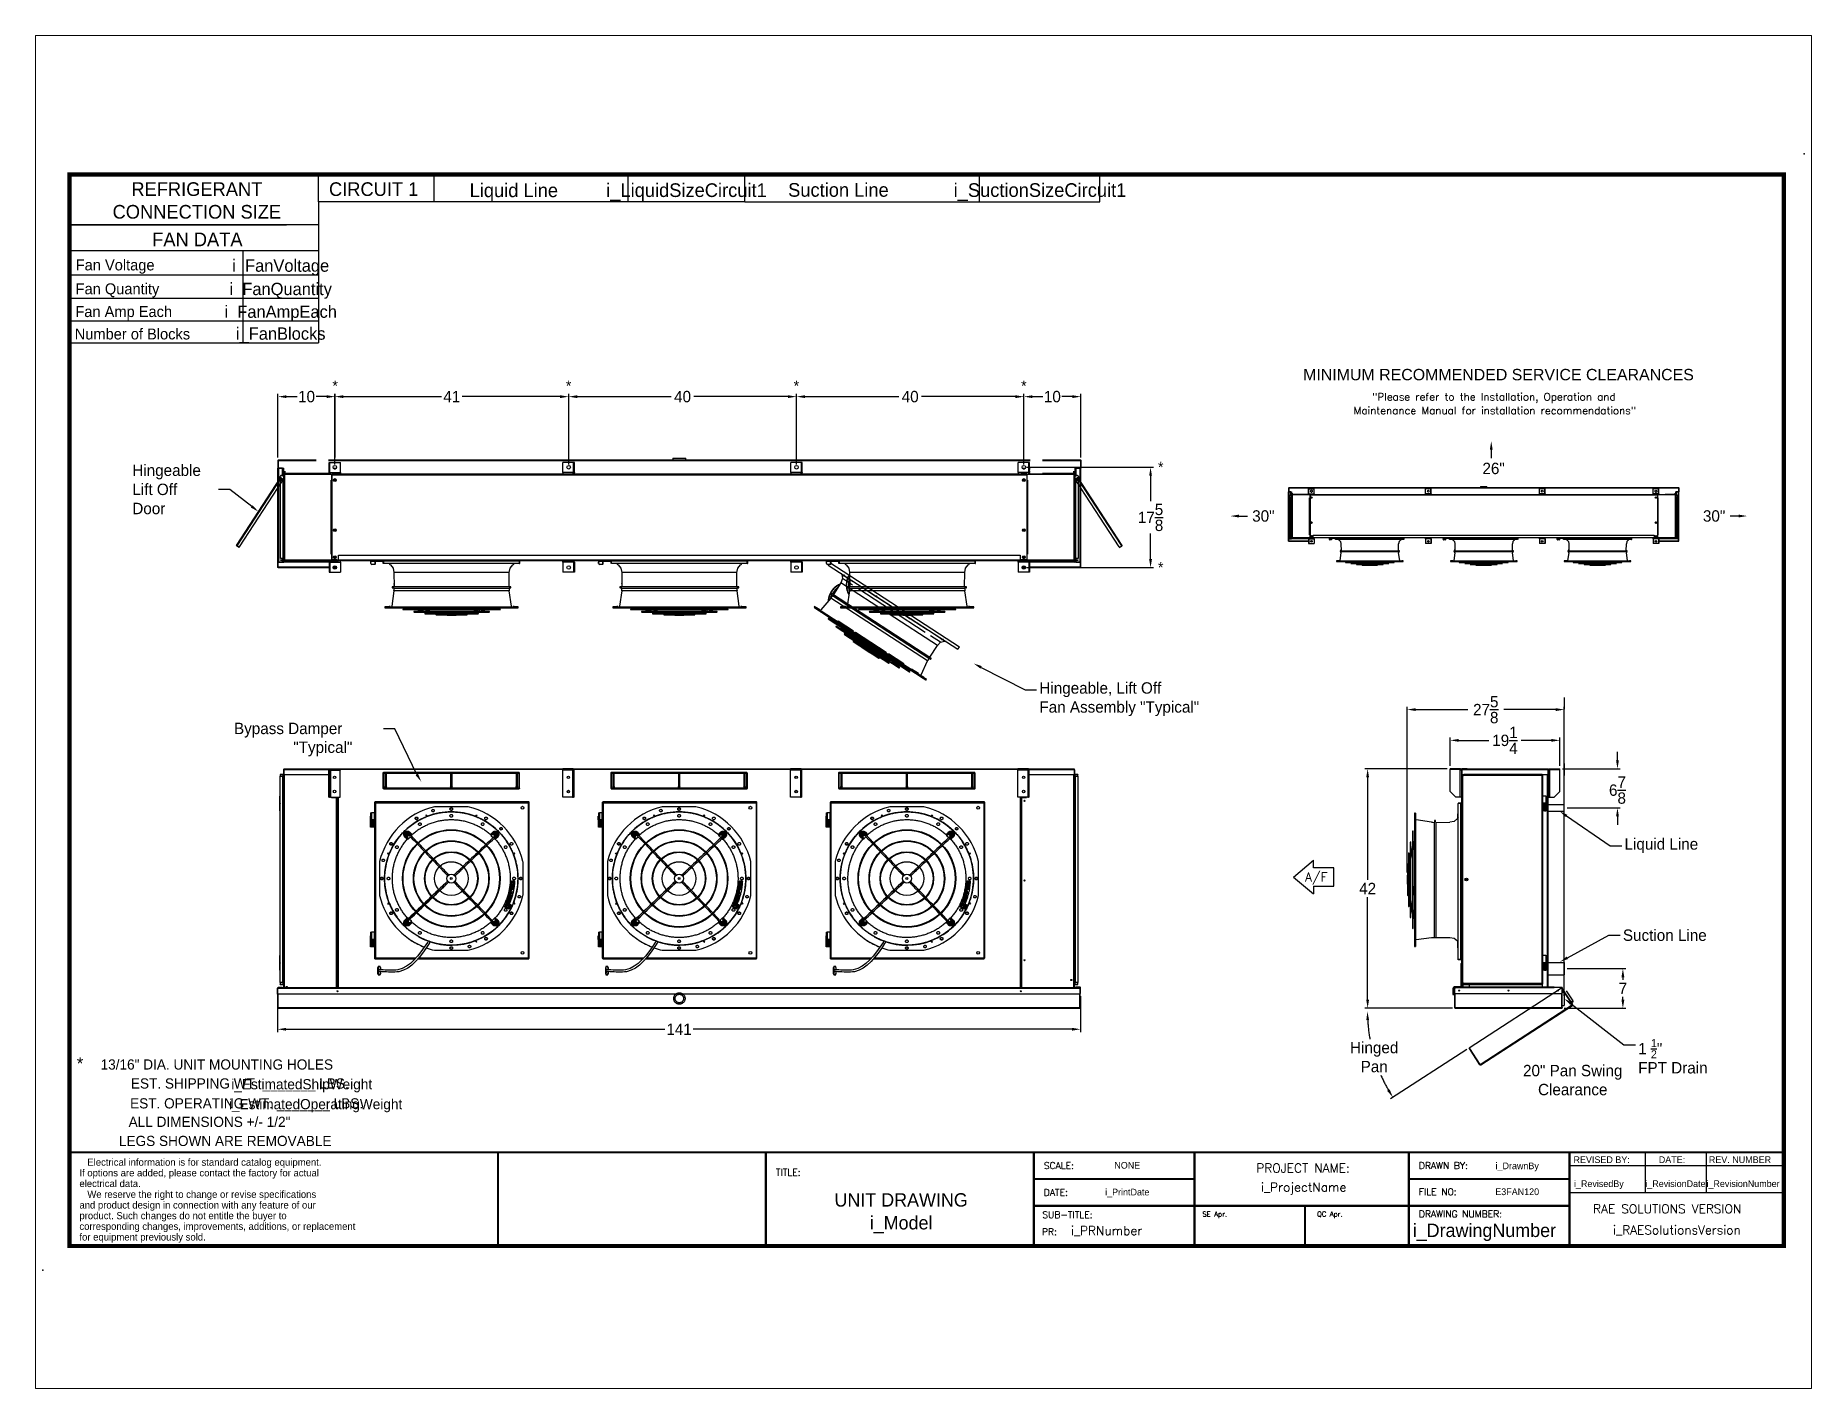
# Paper-space layout 'Layout1' of a CAD drawing. Header units: inches. Extents: x 1.05 to 9.45, y 0.8 to 7.2.
# The model-space entities are those that its viewports show. They can reach past a viewport. Long polylines and large blocks are cut down to what shows.
import ezdxf
from ezdxf import colors
from ezdxf.entities.mleader import LeaderData, LeaderLine
from ezdxf.enums import TextEntityAlignment as Align
from ezdxf.math import Vec2, Vec3

# ---------------------------------------------------------------- set-up
doc = ezdxf.new("R2010")
doc.units = ezdxf.units.IN
doc.header["$MEASUREMENT"] = 0
doc.header["$PDSIZE"] = -1
doc.linetypes.add('DASHED', pattern=[0.75, 0.5, -0.25])
doc.linetypes.add('PHANTOM', pattern=[0.5, 0.25, -0.05, 0.05, -0.05, 0.05, -0.05])
for name, color, linetype in [('C1EFD', 7, 'Continuous'), ('C1RC', 7, 'Continuous'), ('Hingeable', 7, 'PHANTOM')]:
    doc.layers.add(name, color=color, linetype=linetype)
doc.styles.add('dimentions', font='arial.ttf')
doc.styles.add('SIMPLEX', font='SIMPLEX')
doc.dimstyles.new('RAE Solutions', dxfattribs={"dimtxt": 2, "dimasz": 1.5, "dimexe": 0.5, "dimexo": 0.5, "dimgap": 0.5, "dimtad": 0, "dimtih": 1, "dimtoh": 1, "dimdec": 3, "dimrnd": 0.125, "dimzin": 1, "dimdsep": 46, "dimlunit": 5, "dimtxsty": 'Standard', "dimcen": 0.09, "dimadec": 0, "dimazin": 0, "dimtfac": 1, "dimtdec": 3, "dimtofl": 0, "dimtmove": 0, "dimatfit": 3, "dimfxl": 1, "dimtolj": 1, "dimtzin": 1, "dimarcsym": 0})

psp = doc.layouts.get("Layout1")

msp = doc.modelspace()

# ---------------------------------------------------------------- texts
at = {"lineweight": 30}
for s, height, style, p in [('MINIMUM RECOMMENDED SERVICE CLEARANCES', 1.99998, 'dimentions', (1129.6876, 650.1038)), ('SE Apr.', 0.88197, 'SIMPLEX', (1111.9875, 503.2251)), ('QC Apr.', 0.88197, 'SIMPLEX', (1132.1311, 503.2251))]:
    msp.add_text(s, height=height, dxfattribs=dict(at, style=style)).set_placement(p)
at = {"linetype": 'Continuous', "lineweight": 25}
for p in [(959.6995, 648.1893), (1000.6988, 648.1893), (1040.6988, 648.1893), (1080.6363, 648.1893), (1104.6742, 633.9168), (1104.6742, 616.3043)]:
    msp.add_text('*', height=1.8706, dxfattribs=at).set_placement(p, align=Align.CENTER)
at = {"style": 'SIMPLEX'}
for s, height, p in [('"Please refer to the Installation, Operation and', 1.327987, (1163.1862, 646.5346)), ('Maintenance Manual for installation recommendations"', 1.327987, (1163.3446, 644.1275)), ('PROJECT NAME:', 1.561678, (1129.6575, 510.9667)), ('i_ProjectName', 1.561678, (1129.7762, 507.6241)), ('i_RAESolutionsVersion', 1.561678, (1195.314, 500.1053))]:
    msp.add_text(s, height=height, dxfattribs=at).set_placement(p, align=Align.CENTER)
at = {"linetype": 'Continuous', "lineweight": 25}
for s, p in [('Bypass Damper', (941.945, 587.9648)), (' "Typical"', (951.6088, 584.6648))]:
    msp.add_text(s, height=2, dxfattribs=at).set_placement(p)
at = {"linetype": 'Continuous', "lineweight": 25, "style": 'SIMPLEX'}
msp.add_text('A/F', height=1.577, dxfattribs=at).set_placement((1130.0269, 562.0953))
for s, height, p in [('*', 2.1998, (914.904, 529.0211)), ('EST. SHIPPING WT. _______ LBS.', 1.787463, (942.9648, 525.7224)), ('i_EstimatedShipWeight', 1.789514, (953.8291, 525.5858)), ('EST. OPERATING WT. _______ LBS.', 1.787463, (944.1517, 522.226)), ('i_EstimatedOperatingWeight', 1.787463, (956.2749, 522.0894)), ('ALL DIMENSIONS +/- 1/2"', 1.787463, (937.6431, 518.982)), ('LEGS SHOWN ARE REMOVABLE', 1.787463, (940.394, 515.627)), ('NONE', 1.17596, (1098.8026, 511.6559)), ('i_DrawnBy', 1.17596, (1167.2729, 511.5551)), ('i_RevisedBy', 1.175963, (1181.613, 508.4213)), ('i_RevisionDate', 1.175963, (1195.057, 508.4213)), ('i_RevisionNumber', 1.175963, (1206.9324, 508.4213)), ('UNIT DRAWING', 2.351925, (1059.0858, 504.988)), ('i_PrintDate', 1.175963, (1098.8026, 506.9521)), ('E3FAN120', 1.17596, (1167.2729, 507.0053)), ('i_Model', 2.35193, (1059.0858, 500.9795)), ('i_DrawingNumber', 2.351925, (1161.5137, 499.6439))]:
    msp.add_text(s, height=height).set_placement(p, align=Align.CENTER)
for s, height, p in [('13/16" DIA. UNIT MOUNTING HOLES', 1.787463, (918.511, 529.052)), ('REVISED BY:', 1.175963, (1177.1656, 512.6379)), ('DATE:', 1.17596, (1192.1407, 512.6379)), ('REV. NUMBER', 1.175963, (1200.9347, 512.6379))]:
    msp.add_text(s, height=height).set_placement(p)
at = {"lineweight": 25}
for s, p in [('If options are added, please contact the factory for actual', (914.7949, 510.2909)), ('   Electrical information is for standard catalog equipment.', (914.7949, 512.164)), ('electrical data.', (914.7949, 508.4177)), ('and product design in connection with any feature of our', (914.7949, 504.6478)), ('   We reserve the right to change or revise specifications', (914.7949, 506.521)), ('corresponding changes, improvements, additions, or replacement ', (914.7949, 500.9015)), ('product. Such changes do not entitle the buyer to', (914.7949, 502.7747)), ('for equipment previously sold.', (914.7949, 499.0284))]:
    msp.add_text(s, height=1.248763, dxfattribs=at).set_placement(p)
at = {"style": 'SIMPLEX'}
for s, height, p in [('TITLE:', 1.17596, (1037.1082, 510.4178)), ('SCALE:', 1.17596, (1084.1467, 511.5938)), ('DRAWN BY:', 1.17596, (1150.0006, 511.5938)), ('DATE:', 1.17596, (1084.1467, 506.8899)), ('FILE NO:', 1.17596, (1150.0006, 507.0036)), ('RAE SOLUTIONS VERSION', 1.561678, (1180.5826, 503.816)), ('SUB-TITLE:', 1.17596, (1083.8919, 502.9621)), ('DRAWING NUMBER:', 1.175963, (1150.0006, 503.1049)), ('i_PRNumber', 1.56168, (1088.9127, 499.9882))]:
    msp.add_text(s, height=height, dxfattribs=at).set_placement(p)
msp.add_text('PR:', height=1.17596, dxfattribs=at).set_placement((1086.4504, 499.9882), align=Align.RIGHT)
at = {"linetype": 'Continuous', "lineweight": 25, "char_height": 2, "attachment_point": 5}
for s, insert in [('\\A1;26"', (1163.131, 634.6117)), ('\\A1;30"', (1122.7009, 626.2642)), ('\\A1;30"', (1201.8495, 626.2642))]:
    msp.add_mtext(s, dxfattribs=dict(at, insert=insert))
at = {"layer": 'C1EFD'}
for s, height, p in [('FAN DATA', 2.39998, (935.5087, 673.6439)), ('i_FanVoltage', 2.159978, (950.1439, 669.1667)), ('i_FanQuantity', 2.159978, (950.1439, 665.0649)), ('i_FanAmpEach', 2.159978, (950.1439, 661.074)), ('i_FanBlocks', 2.159978, (950.1439, 657.2295))]:
    msp.add_text(s, height=height, dxfattribs=at).set_placement(p, align=Align.CENTER)
for s, p in [('Fan Voltage', (914.1452, 669.403)), ('Fan Quantity', (914.1257, 665.2105)), ('Fan Amp Each', (914.0853, 661.2123)), ('Number of Blocks', (913.9714, 657.2768))]:
    msp.add_text(s, height=1.919981, dxfattribs=at).set_placement(p)
at = {"layer": 'C1RC'}
for s, height, p in [('REFRIGERANT', 2.399976, (935.4198, 682.48)), ('CIRCUIT 1', 2.39998, (966.4679, 682.4744)), ('i_LiquidSizeCircuit1', 2.399976, (1021.4006, 682.2946)), ('i_SuctionSizeCircuit1', 2.399976, (1083.4781, 682.3122)), ('CONNECTION SIZE', 2.399976, (935.4198, 678.4954))]:
    msp.add_text(s, height=height, dxfattribs=at).set_placement(p, align=Align.CENTER)
msp.add_text('Liquid Line', height=2.399976, dxfattribs=at).set_placement((983.3201, 681.5486), align=Align.BOTTOM_LEFT)
msp.add_text('Suction Line', height=2.399976, dxfattribs=at).set_placement((1039.2483, 682.339))
at = {"layer": 'Hingeable', "linetype": 'PHANTOM', "ltscale": 10}
for s, p in [('Hingeable', (924.0875, 633.3079)), ('Lift Off ', (924.0875, 629.9491)), ('Door', (924.0875, 626.5903))]:
    msp.add_text(s, height=2, dxfattribs=at).set_placement(p)
at = {"layer": 'Hingeable', "linetype": 'PHANTOM', "ltscale": 10, "char_height": 2, "attachment_point": 5}
for s, insert, width in [('\\A1;Hinged Pan', (1142.1609, 531.2364), 4.666667), ('\\A1;20" Pan Swing\\PClearance', (1177.0259, 527.1968), 20.128591)]:
    msp.add_mtext(s, dxfattribs=dict(at, insert=insert, width=width))

# ---------------------------------------------------------------- blocks, each defined once
blk = doc.blocks.new('*D198')
at = {"color": 0, "linetype": 'Continuous', "lineweight": -2}
for p, q in [((1184.88, 583.38), (1184.88, 584.88)), ((1175.24, 581.88), (1185.38, 581.88)), ((1176.05, 575.04), (1185.38, 575.04)), ((1184.88, 573.54), (1184.88, 572.04))]:
    blk.add_line(p, q, dxfattribs=at)
at = {"color": 0, "linetype": 'Continuous'}
for points in [[(1184.63, 583.38), (1185.13, 583.38), (1184.88, 581.88)], [(1184.63, 573.54), (1185.13, 573.54), (1184.88, 575.04)]]:
    blk.add_solid(points, dxfattribs=at)
at = {"layer": 'Defpoints', "color": 0, "linetype": 'Continuous'}
for p in [(1174.74, 581.88), (1175.55, 575.04), (1184.88, 575.04)]:
    blk.add_point(p, dxfattribs=at)
at = {"color": 0, "linetype": 'Continuous', "lineweight": 25, "insert": (1184.88, 578.13), "char_height": 2, "attachment_point": 5}
blk.add_mtext('\\A1;6{\\H1x;\\S7/8;}', dxfattribs=at)
blk = doc.blocks.new('*D200')
at = {"color": 0, "linetype": 'Continuous', "lineweight": -2}
for p, q in [((1155.5, 582.38), (1155.5, 587.37)), ((1157, 586.87), (1162.29, 586.87)), ((1173.24, 586.87), (1167.96, 586.87)), ((1174.74, 582.38), (1174.74, 587.37))]:
    blk.add_line(p, q, dxfattribs=at)
at = {"color": 0, "linetype": 'Continuous'}
for points in [[(1157, 587.12), (1157, 586.62), (1155.5, 586.87)], [(1173.24, 587.12), (1173.24, 586.62), (1174.74, 586.87)]]:
    blk.add_solid(points, dxfattribs=at)
at = {"layer": 'Defpoints', "color": 0, "linetype": 'Continuous'}
for p in [(1155.5, 586.87), (1155.5, 581.88), (1174.74, 581.88)]:
    blk.add_point(p, dxfattribs=at)
at = {"color": 0, "linetype": 'Continuous', "lineweight": 25, "insert": (1165.12, 586.87), "char_height": 2, "attachment_point": 5}
blk.add_mtext('\\A1;19{\\H1x;\\S1/4;}', dxfattribs=at)
blk = doc.blocks.new('*D201')
at = {"color": 0, "linetype": 'Continuous', "lineweight": -2}
for p, q in [((1147.95, 563.67), (1147.95, 592.77)), ((1175.55, 542.03), (1175.55, 592.77)), ((1149.45, 592.27), (1158.58, 592.27)), ((1174.05, 592.27), (1164.92, 592.27))]:
    blk.add_line(p, q, dxfattribs=at)
at = {"color": 0, "linetype": 'Continuous'}
for points in [[(1149.45, 592.52), (1149.45, 592.02), (1147.95, 592.27)], [(1174.05, 592.52), (1174.05, 592.02), (1175.55, 592.27)]]:
    blk.add_solid(points, dxfattribs=at)
at = {"layer": 'Defpoints', "color": 0, "linetype": 'Continuous'}
for p in [(1147.95, 592.27), (1147.95, 563.17), (1175.55, 541.53)]:
    blk.add_point(p, dxfattribs=at)
at = {"color": 0, "linetype": 'Continuous', "lineweight": 25, "insert": (1161.75, 592.27), "char_height": 2, "attachment_point": 5}
blk.add_mtext('\\A1;27{\\H1x;\\S5/8;}', dxfattribs=at)
blk = doc.blocks.new('*D202')
at = {"color": 0, "linetype": 'Continuous', "lineweight": -2}
for p, q in [((1155, 581.88), (1140.51, 581.88)), ((1141.01, 580.38), (1141.01, 562.35)), ((1141.01, 541.32), (1141.01, 559.35)), ((1155.94, 539.82), (1140.51, 539.82))]:
    blk.add_line(p, q, dxfattribs=at)
at = {"color": 0, "linetype": 'Continuous'}
for points in [[(1140.76, 580.38), (1141.26, 580.38), (1141.01, 581.88)], [(1140.76, 541.32), (1141.26, 541.32), (1141.01, 539.82)]]:
    blk.add_solid(points, dxfattribs=at)
at = {"layer": 'Defpoints', "color": 0, "linetype": 'Continuous'}
for p in [(1155.5, 581.88), (1141.01, 539.82), (1156.44, 539.82)]:
    blk.add_point(p, dxfattribs=at)
at = {"color": 0, "linetype": 'Continuous', "lineweight": 25, "insert": (1141.01, 560.85), "char_height": 2, "attachment_point": 5}
blk.add_mtext('\\A1;42', dxfattribs=at)
blk = doc.blocks.new('*D205')
at = {"color": 0, "linetype": 'Continuous', "lineweight": -2}
for p, q in [((1081.15, 634.84), (1103.39, 634.84)), ((1102.89, 633.34), (1102.89, 628.86)), ((1102.89, 618.72), (1102.89, 623.2)), ((1081.15, 617.22), (1103.39, 617.22))]:
    blk.add_line(p, q, dxfattribs=at)
at = {"color": 0, "linetype": 'Continuous'}
for points in [[(1102.64, 633.34), (1103.14, 633.34), (1102.89, 634.84)], [(1102.64, 618.72), (1103.14, 618.72), (1102.89, 617.22)]]:
    blk.add_solid(points, dxfattribs=at)
at = {"layer": 'Defpoints', "color": 0, "linetype": 'Continuous'}
for p in [(1080.65, 634.84), (1080.65, 617.22), (1102.89, 617.22)]:
    blk.add_point(p, dxfattribs=at)
at = {"color": 0, "linetype": 'Continuous', "lineweight": 25, "insert": (1102.89, 626.03), "char_height": 2, "attachment_point": 5}
blk.add_mtext('\\A1;17{\\H1x;\\S5/8;}', dxfattribs=at)
blk = doc.blocks.new('*D206')
at = {"color": 0, "lineweight": -2}
for p, q in [((949.65, 636.56), (949.65, 647.73)), ((951.15, 647.23), (953.02, 647.23)), ((958.21, 647.23), (956.35, 647.23)), ((959.71, 636.56), (959.71, 647.73))]:
    blk.add_line(p, q, dxfattribs=at)
at = {"color": 0}
for points in [[(951.15, 647.48), (951.15, 646.98), (949.65, 647.23)], [(958.21, 647.48), (958.21, 646.98), (959.71, 647.23)]]:
    blk.add_solid(points, dxfattribs=at)
at = {"layer": 'Defpoints', "color": 0}
for p in [(959.71, 647.23), (949.65, 636.06), (959.71, 636.06)]:
    blk.add_point(p, dxfattribs=at)
at = {"color": 0, "insert": (954.68, 647.23), "char_height": 2, "attachment_point": 5}
blk.add_mtext('\\A1;10', dxfattribs=at)
blk = doc.blocks.new('*D207')
at = {"color": 0, "lineweight": -2}
for p, q in [((959.65, 635.34), (959.65, 647.73)), ((961.15, 647.23), (978.35, 647.23)), ((999.21, 647.23), (982.01, 647.23)), ((1000.71, 635.34), (1000.71, 647.73))]:
    blk.add_line(p, q, dxfattribs=at)
at = {"color": 0}
for points in [[(961.15, 647.48), (961.15, 646.98), (959.65, 647.23)], [(999.21, 647.48), (999.21, 646.98), (1000.71, 647.23)]]:
    blk.add_solid(points, dxfattribs=at)
at = {"layer": 'Defpoints', "color": 0}
for p in [(1000.71, 647.23), (959.65, 634.84), (1000.71, 634.84)]:
    blk.add_point(p, dxfattribs=at)
at = {"color": 0, "insert": (980.18, 647.23), "char_height": 2, "attachment_point": 5}
blk.add_mtext('\\A1;41', dxfattribs=at)
blk = doc.blocks.new('*D208')
at = {"color": 0, "lineweight": -2}
for p, q in [((1000.71, 635.34), (1000.71, 647.73)), ((1002.21, 647.23), (1018.71, 647.23)), ((1039.21, 647.23), (1022.71, 647.23)), ((1040.71, 635.34), (1040.71, 647.73))]:
    blk.add_line(p, q, dxfattribs=at)
at = {"color": 0}
for points in [[(1002.21, 647.48), (1002.21, 646.98), (1000.71, 647.23)], [(1039.21, 647.48), (1039.21, 646.98), (1040.71, 647.23)]]:
    blk.add_solid(points, dxfattribs=at)
at = {"layer": 'Defpoints', "color": 0}
for p in [(1040.71, 647.23), (1000.71, 634.84), (1040.71, 634.84)]:
    blk.add_point(p, dxfattribs=at)
at = {"color": 0, "insert": (1020.71, 647.23), "char_height": 2, "attachment_point": 5}
blk.add_mtext('\\A1;40', dxfattribs=at)
blk = doc.blocks.new('*D209')
at = {"color": 0, "lineweight": -2}
for p, q in [((1040.71, 635.34), (1040.71, 647.73)), ((1042.21, 647.23), (1058.68, 647.23)), ((1079.15, 647.23), (1062.68, 647.23)), ((1080.65, 635.34), (1080.65, 647.73))]:
    blk.add_line(p, q, dxfattribs=at)
at = {"color": 0}
for points in [[(1042.21, 647.48), (1042.21, 646.98), (1040.71, 647.23)], [(1079.15, 647.48), (1079.15, 646.98), (1080.65, 647.23)]]:
    blk.add_solid(points, dxfattribs=at)
at = {"layer": 'Defpoints', "color": 0}
for p in [(1080.65, 647.23), (1040.71, 634.84), (1080.65, 634.84)]:
    blk.add_point(p, dxfattribs=at)
at = {"color": 0, "insert": (1060.68, 647.23), "char_height": 2, "attachment_point": 5}
blk.add_mtext('\\A1;40', dxfattribs=at)
blk = doc.blocks.new('*D210')
at = {"color": 0, "lineweight": -2}
for p, q in [((1080.65, 635.34), (1080.65, 647.73)), ((1082.15, 647.23), (1083.98, 647.23)), ((1089.14, 647.23), (1087.31, 647.23)), ((1090.64, 636.56), (1090.64, 647.73))]:
    blk.add_line(p, q, dxfattribs=at)
at = {"color": 0}
for points in [[(1082.15, 647.48), (1082.15, 646.98), (1080.65, 647.23)], [(1089.14, 647.48), (1089.14, 646.98), (1090.64, 647.23)]]:
    blk.add_solid(points, dxfattribs=at)
at = {"layer": 'Defpoints', "color": 0}
for p in [(1090.64, 647.23), (1080.65, 634.84), (1090.64, 636.06)]:
    blk.add_point(p, dxfattribs=at)
at = {"color": 0, "insert": (1085.65, 647.23), "char_height": 2, "attachment_point": 5}
blk.add_mtext('\\A1;10', dxfattribs=at)
blk = doc.blocks.new('*D211')
at = {"color": 0, "lineweight": -2}
for p, q in [((949.6, 541.8), (949.6, 535.63)), ((1090.59, 541.92), (1090.59, 535.63)), ((951.1, 536.13), (1017.6, 536.13)), ((1089.09, 536.13), (1022.6, 536.13))]:
    blk.add_line(p, q, dxfattribs=at)
at = {"color": 0}
for points in [[(951.1, 536.38), (951.1, 535.88), (949.6, 536.13)], [(1089.09, 536.38), (1089.09, 535.88), (1090.59, 536.13)]]:
    blk.add_solid(points, dxfattribs=at)
at = {"layer": 'Defpoints', "color": 0}
for p in [(949.6, 542.3), (1090.59, 542.42), (1090.59, 536.13)]:
    blk.add_point(p, dxfattribs=at)
at = {"color": 0, "insert": (1020.1, 536.13), "char_height": 2, "attachment_point": 5}
blk.add_mtext('\\A1;141', dxfattribs=at)
blk = doc.blocks.new('*D213')
at = {"color": 0, "lineweight": -2}
for p, q in [((1176.05, 546.78), (1186.33, 546.78)), ((1185.83, 545.28), (1185.83, 544.8)), ((1175.54, 539.82), (1186.33, 539.82)), ((1185.83, 541.32), (1185.83, 541.8))]:
    blk.add_line(p, q, dxfattribs=at)
at = {"color": 0}
for points in [[(1185.58, 545.28), (1186.08, 545.28), (1185.83, 546.78)], [(1185.58, 541.32), (1186.08, 541.32), (1185.83, 539.82)]]:
    blk.add_solid(points, dxfattribs=at)
at = {"layer": 'Defpoints', "color": 0}
for p in [(1175.55, 546.78), (1185.83, 546.78), (1175.04, 539.82)]:
    blk.add_point(p, dxfattribs=at)
at = {"color": 0, "insert": (1185.83, 543.3), "char_height": 2, "attachment_point": 5}
blk.add_mtext('\\A1;7', dxfattribs=at)

# ---------------------------------------------------------------- dimensions: what is measured, and where the dimension line sits
for base, p1, p2, picture, middle in [((959.7117, 647.2329), (949.6529, 636.0558), (959.7117, 636.0558), '*D206', (954.6823, 647.2329)), ((1000.7109421022, 647.2328508787), (959.6484421022, 634.8370083522), (1000.7109421022, 634.8370083792), '*D207', (980.1796921022, 647.2328508787)), ((1040.7109, 647.2329), (1000.7109, 634.837), (1040.7109, 634.837), '*D208', (1020.7109, 647.2329)), ((1080.6484421022, 647.2328508787), (1040.7109421022, 634.8370083792), (1080.6484421022, 634.8370083523), '*D209', (1060.6796921022, 647.2328508787)), ((1090.643941, 647.232851), (1080.648442, 634.837008), (1090.643941, 636.055758), '*D210', (1085.646192, 647.232851)), ((1090.5939, 536.1268), (949.6029, 542.2973), (1090.5939, 542.4245), '*D211', (1020.0984, 536.1268))]:
    dim = msp.add_linear_dim(base=base, p1=p1, p2=p2, dimstyle='RAE Solutions')
    dim.commit()
    dim.dimension.update_dxf_attribs({"geometry": picture, "text_midpoint": middle})
at = {"linetype": 'Continuous', "lineweight": 25}
for base, p1, p2, picture, middle in [((1102.8932646902, 617.2245083522), (1080.6484421022, 634.8370083523), (1080.6484421022, 617.2245083522), '*D205', (1102.8932646902, 626.0307583522)), ((1141.0105008492, 539.8227817362), (1155.5038531882, 581.8792817093), (1156.4368536101, 539.8227817362), '*D202', (1141.0105008492, 560.8510317227))]:
    dim = msp.add_linear_dim(base=base, p1=p1, p2=p2, angle=90, dimstyle='RAE Solutions', dxfattribs=at)
    dim.commit()
    dim.dimension.update_dxf_attribs({"geometry": picture, "text_midpoint": middle})
for base, p1, p2, picture, middle in [((1147.9527, 592.2711), (1175.5456, 541.5258), (1147.9527, 563.1721), '*D201', (1161.7492, 592.2711)), ((1155.5038531882, 586.8748607595), (1174.7413531949, 581.8792817093), (1155.5038531882, 581.8792817093), '*D200', (1165.1226031916, 586.8748607595))]:
    dim = msp.add_linear_dim(base=base, p1=p1, p2=p2, dimstyle='RAE Solutions', dxfattribs=at)
    dim.commit()
    dim.dimension.update_dxf_attribs({"geometry": picture, "text_midpoint": middle})
dim = msp.add_linear_dim(base=(1184.8805, 575.0355), p1=(1174.7414, 581.8793), p2=(1175.5456, 575.0355), angle=90, dimstyle='RAE Solutions', dxfattribs=at)
dim.commit()
dim.dimension.update_dxf_attribs({"geometry": '*D198', "text_midpoint": (1184.8805, 578.1314), "dimtype": 160})
dim = msp.add_linear_dim(base=(1185.8305075, 546.7792821), p1=(1175.0433499, 539.8227825), p2=(1175.5456375, 546.7792821), angle=90, dimstyle='RAE Solutions')
dim.commit()
dim.dimension.update_dxf_attribs({"geometry": '*D213', "text_midpoint": (1185.8305075, 543.3010323), "dimtype": 160})

# ---------------------------------------------------------------- linework, layer by layer
at = {"linetype": 'Continuous', "lineweight": 25}
for p, q in [((1019.0234, 636.4538), (1019.0234, 636.161)), ((1019.0234, 636.4538), (1021.2734, 636.4538)), ((1021.2734, 636.161), (1021.2734, 636.4538)), ((1162.7125, 637.912), (1162.7125, 636.412)), ((949.6529, 636.0558), (949.6529, 634.6495)), ((949.6529, 636.0558), (949.7029, 636.0558)), ((949.6529, 618.1808), (949.6529, 634.6495)), ((949.6529, 634.6495), (949.7859, 634.6495)), ((949.7029, 636.161), (949.7029, 636.004)), ((949.7029, 636.161), (956.3979, 636.161)), ((949.7029, 636.004), (949.7029, 634.6635)), ((949.7029, 636.004), (956.3979, 636.004)), ((949.7029, 634.6495), (949.7029, 634.6635)), ((949.7029, 634.6635), (950.7029, 634.6635)), ((949.7529, 634.6635), (949.7529, 634.6495)), ((949.7606, 634.6495), (949.7606, 634.6635)), ((949.7859, 618.1808), (949.7859, 634.6495)), ((950.4654, 634.6495), (949.7859, 634.6495)), ((949.8936, 634.6495), (949.8936, 634.6635)), ((950.0537, 632.701), (950.0537, 633.201)), ((950.2412, 633.3885), (950.4602, 633.3885)), ((950.6917, 633.389), (950.2417, 633.389)), ((950.4654, 633.389), (950.4654, 634.6495)), ((950.5106, 633.389), (950.5106, 634.6635)), ((950.6436, 634.6635), (950.6436, 633.389)), ((950.6477, 633.201), (950.6477, 632.701)), ((950.6917, 618.4753), (950.6917, 633.6362)), ((950.6917, 633.6362), (950.7417, 633.6362)), ((950.7029, 634.5525), (950.7029, 634.6635)), ((950.7029, 634.1566), (950.7029, 634.5525)), ((950.7266, 634.1566), (950.7266, 633.6362)), ((950.7488, 633.6933), (958.8676, 633.6933)), ((950.7488, 633.6933), (950.7488, 633.6433)), ((959.1477, 633.5603), (950.8247, 633.5603)), ((950.8247, 633.5603), (950.8247, 618.5513)), ((950.8747, 634.1566), (950.8747, 633.72)), ((950.8747, 633.72), (950.8747, 633.6933)), ((958.7369, 633.72), (950.8747, 633.72)), ((958.5229, 636.161), (1081.7739, 636.161)), ((958.5229, 636.004), (1081.7739, 636.004)), ((958.6484, 633.9135), (958.6484, 635.6495)), ((958.6484, 635.6495), (958.7784, 635.6495)), ((958.6484, 633.9135), (958.7784, 633.9135)), ((958.7784, 633.9135), (958.7784, 635.6495)), ((958.7784, 634.6635), (958.7855, 634.6635)), ((958.7784, 634.5525), (958.7855, 634.5525)), ((958.7784, 634.1566), (958.7855, 634.1566)), ((958.7855, 635.6495), (960.6484, 635.6495)), ((958.7855, 633.9135), (958.7855, 635.6495)), ((958.7855, 633.9135), (960.6484, 633.9135)), ((959.1477, 633.6867), (959.1477, 633.5603)), ((959.1477, 633.6495), (960.1484, 633.6495)), ((959.9917, 633.637), (959.1477, 633.637)), ((959.1484, 633.587), (959.1477, 633.587)), ((959.1477, 632.5603), (959.1477, 633.5603)), ((959.1479, 633.6495), (959.1479, 633.637)), ((959.1479, 633.587), (959.1479, 633.5169)), ((959.1479, 618.5946), (959.1479, 633.5169)), ((959.9917, 633.5169), (959.1479, 633.5169)), ((959.1484, 633.587), (959.1484, 633.524)), ((959.9917, 633.587), (959.1484, 633.587)), ((959.9917, 633.524), (959.1484, 633.524)), ((959.1484, 633.5165), (959.1484, 618.595)), ((959.1484, 633.5165), (960.1484, 633.5165)), ((959.3885, 634.6635), (959.9084, 634.6635)), ((959.5191, 634.5525), (959.7778, 634.5525)), ((959.9917, 633.587), (959.9917, 633.637)), ((959.9917, 633.587), (959.9917, 633.524)), ((959.9917, 633.5165), (959.9917, 633.5169)), ((960.1484, 633.5165), (960.1484, 633.6495)), ((960.1484, 633.6495), (1080.1484, 633.6495)), ((960.1484, 633.5165), (1080.1484, 633.5165)), ((960.6484, 633.9135), (960.6484, 635.6495)), ((960.6484, 633.9135), (960.6484, 633.6495)), ((999.7109, 633.9135), (999.7109, 635.6495)), ((1001.5739, 635.6495), (999.7109, 635.6495)), ((1001.5739, 633.9135), (999.7109, 633.9135)), ((999.7109, 633.9135), (999.7109, 633.6495)), ((1001.5739, 633.9135), (1001.5739, 635.6495)), ((1001.7109, 635.6495), (1001.5809, 635.6495)), ((1001.5809, 633.9135), (1001.5809, 635.6495)), ((1001.7109, 633.9135), (1001.7109, 635.6495)), ((1039.7109, 633.9135), (1039.7109, 635.6495)), ((1041.5739, 635.6495), (1039.7109, 635.6495)), ((1041.5739, 633.9135), (1039.7109, 633.9135)), ((1039.7109, 633.9135), (1039.7109, 633.6495)), ((1041.5739, 633.9135), (1041.5739, 635.6495)), ((1041.7109, 635.6495), (1041.5809, 635.6495)), ((1041.5809, 633.9135), (1041.5809, 635.6495)), ((1041.7109, 633.9135), (1041.7109, 635.6495)), ((1079.6484, 633.9135), (1079.6484, 635.6495)), ((1081.5114, 635.6495), (1079.6484, 635.6495)), ((1081.5114, 633.9135), (1079.6484, 633.9135)), ((1079.6484, 633.9135), (1079.6484, 633.6495)), ((1081.1384, 633.6495), (1080.1484, 633.6495)), ((1080.1484, 633.6495), (1080.1484, 633.5165)), ((1080.1484, 633.5165), (1081.1384, 633.5165)), ((1080.2944, 633.587), (1080.2944, 633.637)), ((1081.1384, 633.637), (1080.2944, 633.637)), ((1080.2944, 633.587), (1080.2944, 633.524)), ((1080.2944, 633.587), (1081.1384, 633.587)), ((1080.2944, 633.524), (1081.1384, 633.524)), ((1080.2944, 633.5169), (1081.1384, 633.5169)), ((1080.2944, 633.5169), (1080.2944, 633.5165)), ((1080.3885, 634.6635), (1080.9084, 634.6635)), ((1080.5191, 634.5525), (1080.7778, 634.5525)), ((1081.1384, 633.5603), (1081.1384, 633.6867)), ((1089.4614, 633.5603), (1081.1384, 633.5603)), ((1081.1384, 633.5603), (1081.1384, 632.5603)), ((1081.4293, 633.6933), (1089.5374, 633.6933)), ((1081.5114, 633.9135), (1081.5114, 635.6495)), ((1081.5114, 634.6635), (1081.5184, 634.6635)), ((1081.5114, 634.5525), (1081.5184, 634.5525)), ((1081.5114, 634.1566), (1081.5184, 634.1566)), ((1081.6484, 635.6495), (1081.5184, 635.6495)), ((1081.5184, 633.9135), (1081.5184, 635.6495)), ((1081.6484, 633.9135), (1081.5184, 633.9135)), ((1081.7739, 633.72), (1081.56, 633.72)), ((1081.6484, 633.9135), (1081.6484, 635.6495)), ((1081.6484, 634.6635), (1081.7739, 634.6635)), ((1081.6484, 634.5525), (1081.7739, 634.5525)), ((1081.6484, 634.1566), (1081.7739, 634.1566)), ((1083.8989, 636.161), (1090.5939, 636.161)), ((1083.8989, 636.004), (1090.5939, 636.004)), ((1089.4114, 633.72), (1083.8989, 633.72)), ((1089.4114, 633.72), (1089.4114, 634.1566)), ((1089.4114, 633.6933), (1089.4114, 633.72)), ((1089.4614, 618.5513), (1089.4614, 633.5603)), ((1089.5374, 633.6933), (1089.5374, 633.6433)), ((1089.5944, 633.6362), (1089.5444, 633.6362)), ((1089.5703, 634.1566), (1089.5703, 633.6362)), ((1090.5939, 634.6635), (1089.5939, 634.6635)), ((1089.5939, 634.6635), (1089.5939, 634.5525)), ((1089.5939, 634.5525), (1089.5939, 634.1566)), ((1089.5944, 633.6362), (1089.5944, 618.4753)), ((1090.0444, 633.389), (1089.5944, 633.389)), ((1089.6384, 632.701), (1089.6384, 633.201)), ((1089.6533, 633.389), (1089.6533, 634.6635)), ((1089.7863, 634.6635), (1089.7863, 633.389)), ((1089.8259, 633.3885), (1090.0449, 633.3885)), ((1089.8314, 633.389), (1089.8314, 634.6495)), ((1089.8314, 634.6495), (1090.5109, 634.6495)), ((1090.0444, 633.389), (1090.0696, 633.3873)), ((1090.2324, 633.201), (1090.2324, 632.701)), ((1090.4033, 634.6635), (1090.4033, 634.6495)), ((1090.5109, 618.1808), (1090.5109, 634.6495)), ((1090.6439, 634.6495), (1090.5109, 634.6495)), ((1090.5363, 634.6635), (1090.5363, 634.6495)), ((1090.5439, 634.6495), (1090.5439, 634.6635)), ((1090.5939, 636.161), (1090.5939, 636.004)), ((1090.6439, 636.0558), (1090.5939, 636.0558)), ((1090.5939, 636.004), (1090.5939, 634.6635)), ((1090.5939, 634.6495), (1090.5939, 634.6635)), ((1090.6439, 636.0558), (1090.6439, 634.6495)), ((1090.6439, 618.1808), (1090.6439, 634.6495)), ((950.1007, 632.701), (950.0537, 632.701)), ((950.1007, 632.701), (950.5797, 632.701)), ((950.1007, 632.638), (950.1007, 632.701)), ((950.1007, 632.638), (950.5797, 632.638)), ((950.1007, 618.826), (950.1007, 632.555)), ((950.1007, 632.555), (950.5797, 632.555)), ((950.4654, 632.555), (950.4654, 632.638)), ((950.5106, 632.555), (950.5106, 632.638)), ((950.5797, 632.638), (950.5797, 632.701)), ((950.6477, 632.701), (950.5797, 632.701)), ((950.5797, 618.826), (950.5797, 632.555)), ((950.5797, 632.555), (950.6917, 632.555)), ((950.6436, 632.701), (950.6436, 632.6863)), ((950.6436, 632.608), (950.6436, 632.555)), ((950.6477, 632.795), (950.6917, 632.795)), ((959.1477, 632.5603), (959.0147, 632.5603)), ((959.0147, 619.5513), (959.0147, 632.5603)), ((959.1477, 632.5603), (959.1477, 619.5513)), ((1081.2714, 632.5603), (1081.1384, 632.5603)), ((1081.1484, 632.5603), (1081.1484, 619.5513)), ((1081.1489, 632.5603), (1081.1489, 619.5513)), ((1081.2714, 632.5603), (1081.2714, 619.5513)), ((1089.5944, 632.795), (1089.6384, 632.795)), ((1089.5944, 632.79), (1089.6384, 632.79)), ((1089.5944, 632.555), (1089.7064, 632.555)), ((1089.7064, 632.701), (1089.6384, 632.701)), ((1089.6384, 632.696), (1089.6384, 632.701)), ((1089.6686, 632.696), (1089.6384, 632.696)), ((1089.6533, 632.691), (1089.6533, 632.696)), ((1089.6533, 632.555), (1089.6533, 632.6188)), ((1089.7064, 632.701), (1089.7064, 632.638)), ((1090.1854, 632.701), (1089.7064, 632.701)), ((1090.1854, 632.638), (1089.7064, 632.638)), ((1089.7064, 632.555), (1089.7064, 618.826)), ((1089.7064, 632.555), (1090.1854, 632.555)), ((1089.7863, 632.638), (1089.7863, 632.555)), ((1089.8314, 632.555), (1089.8314, 632.638)), ((1090.1854, 632.638), (1090.1854, 632.701)), ((1090.2324, 632.701), (1090.1854, 632.701)), ((1090.2324, 632.696), (1090.1854, 632.696)), ((1090.1854, 632.555), (1090.1854, 618.826)), ((1090.2324, 632.701), (1090.2324, 632.696)), ((1127.1421, 631.2354), (1127.1421, 630.5323)), ((1127.1421, 631.2354), (1127.1671, 631.2354)), ((1127.1421, 622.2979), (1127.1421, 630.5323)), ((1127.1421, 630.5323), (1127.2086, 630.5323)), ((1127.1671, 631.2881), (1127.1671, 631.2096)), ((1127.1671, 631.2881), (1129.5146, 631.2881)), ((1127.1671, 631.2096), (1127.1671, 630.5393)), ((1127.1671, 631.2096), (1129.5146, 631.2096)), ((1127.1671, 630.5323), (1127.1671, 630.5393)), ((1127.1671, 630.5393), (1127.6671, 630.5393)), ((1127.1921, 630.5393), (1127.1921, 630.5323)), ((1127.1959, 630.5323), (1127.1959, 630.5393)), ((1127.2086, 622.2979), (1127.2086, 630.5323)), ((1127.5483, 630.5323), (1127.2086, 630.5323)), ((1127.2624, 630.5323), (1127.2624, 630.5393)), ((1127.5483, 629.9021), (1127.5483, 630.5323)), ((1127.5709, 629.9021), (1127.5709, 630.5393)), ((1127.6374, 630.5393), (1127.6374, 629.9021)), ((1127.6614, 622.4452), (1127.6614, 630.0257)), ((1127.6614, 630.0257), (1127.6864, 630.0257)), ((1127.6671, 630.4838), (1127.6671, 630.5393)), ((1127.6671, 630.2858), (1127.6671, 630.4838)), ((1127.6789, 630.2858), (1127.6789, 630.0257)), ((1127.69, 630.0542), (1130.7494, 630.0542)), ((1127.69, 630.0542), (1127.69, 630.0292)), ((1130.8894, 629.9877), (1127.7279, 629.9877)), ((1127.7279, 629.9877), (1127.7279, 622.4832)), ((1127.7529, 630.2858), (1127.7529, 630.0676)), ((1127.7529, 630.0676), (1127.7529, 630.0542)), ((1130.6841, 630.0676), (1127.7529, 630.0676)), ((1130.5771, 631.2881), (1192.2026, 631.2881)), ((1130.5771, 631.2096), (1192.2026, 631.2096)), ((1130.6398, 630.1643), (1130.6398, 631.0323)), ((1130.6398, 631.0323), (1130.7048, 631.0323)), ((1130.6398, 630.1643), (1130.7048, 630.1643)), ((1130.7048, 630.1643), (1130.7048, 631.0323)), ((1130.7048, 630.5393), (1130.7084, 630.5393)), ((1130.7048, 630.4838), (1130.7084, 630.4838)), ((1130.7048, 630.2858), (1130.7084, 630.2858)), ((1130.7084, 631.0323), (1131.6398, 631.0323)), ((1130.7084, 630.1643), (1130.7084, 631.0323)), ((1130.7084, 630.1643), (1131.6398, 630.1643)), ((1130.8894, 630.0509), (1130.8894, 629.9877)), ((1130.8894, 630.0323), (1131.3898, 630.0323)), ((1131.3114, 630.0261), (1130.8894, 630.0261)), ((1130.8898, 630.0011), (1130.8894, 630.0011)), ((1130.8894, 629.4877), (1130.8894, 629.9877)), ((1130.8896, 630.0323), (1130.8896, 630.0261)), ((1130.8896, 630.0011), (1130.8896, 629.966)), ((1130.8896, 622.5049), (1130.8896, 629.966)), ((1131.3114, 629.966), (1130.8896, 629.966)), ((1130.8898, 630.0011), (1130.8898, 629.9696)), ((1131.3114, 630.0011), (1130.8898, 630.0011)), ((1131.3114, 629.9696), (1130.8898, 629.9696)), ((1130.8898, 629.9658), (1130.8898, 622.5051)), ((1130.8898, 629.9658), (1131.3898, 629.9658)), ((1131.0099, 630.5393), (1131.2698, 630.5393)), ((1131.0752, 630.4838), (1131.2045, 630.4838)), ((1131.3114, 630.0011), (1131.3114, 630.0261)), ((1131.3114, 630.0011), (1131.3114, 629.9696)), ((1131.3114, 629.9658), (1131.3114, 629.966)), ((1131.3898, 629.9658), (1131.3898, 630.0323)), ((1131.3898, 630.0323), (1191.3898, 630.0323)), ((1131.3898, 629.9658), (1191.3898, 629.9658)), ((1131.6398, 630.1643), (1131.6398, 631.0323)), ((1131.6398, 630.1643), (1131.6398, 630.0323)), ((1151.1711, 630.1643), (1151.1711, 631.0323)), ((1152.1025, 631.0323), (1151.1711, 631.0323)), ((1152.1025, 630.1643), (1151.1711, 630.1643)), ((1151.1711, 630.1643), (1151.1711, 630.0323)), ((1152.1025, 630.1643), (1152.1025, 631.0323)), ((1152.1711, 631.0323), (1152.1061, 631.0323)), ((1152.1061, 630.1643), (1152.1061, 631.0323)), ((1152.1711, 630.1643), (1152.1711, 631.0323)), ((1160.8273, 631.4345), (1160.8273, 631.2881)), ((1160.8273, 631.4345), (1161.9523, 631.4345)), ((1161.9523, 631.2881), (1161.9523, 631.4345)), ((1171.1711, 630.1643), (1171.1711, 631.0323)), ((1172.1025, 631.0323), (1171.1711, 631.0323)), ((1172.1025, 630.1643), (1171.1711, 630.1643)), ((1171.1711, 630.1643), (1171.1711, 630.0323)), ((1172.1025, 630.1643), (1172.1025, 631.0323)), ((1172.1711, 631.0323), (1172.1061, 631.0323)), ((1172.1061, 630.1643), (1172.1061, 631.0323)), ((1172.1711, 630.1643), (1172.1711, 631.0323)), ((1191.1398, 630.1643), (1191.1398, 631.0323)), ((1192.0713, 631.0323), (1191.1398, 631.0323)), ((1192.0713, 630.1643), (1191.1398, 630.1643)), ((1191.1398, 630.1643), (1191.1398, 630.0323)), ((1191.8848, 630.0323), (1191.3898, 630.0323)), ((1191.3898, 630.0323), (1191.3898, 629.9658)), ((1191.3898, 629.9658), (1191.8848, 629.9658)), ((1191.4628, 630.0011), (1191.4628, 630.0261)), ((1191.8848, 630.0261), (1191.4628, 630.0261)), ((1191.4628, 630.0011), (1191.4628, 629.9696)), ((1191.4628, 630.0011), (1191.8848, 630.0011)), ((1191.4628, 629.9696), (1191.8848, 629.9696)), ((1191.4628, 629.966), (1191.8848, 629.966)), ((1191.4628, 629.966), (1191.4628, 629.9658)), ((1191.5099, 630.5393), (1191.7698, 630.5393)), ((1191.5752, 630.4838), (1191.7045, 630.4838)), ((1191.8848, 629.9877), (1191.8848, 630.0509)), ((1195.0463, 629.9877), (1191.8848, 629.9877)), ((1191.8848, 629.9877), (1191.8848, 629.4877)), ((1192.0302, 630.0542), (1195.0843, 630.0542)), ((1192.0713, 630.1643), (1192.0713, 631.0323)), ((1192.0713, 630.5393), (1192.0748, 630.5393)), ((1192.0713, 630.4838), (1192.0748, 630.4838)), ((1192.0713, 630.2858), (1192.0748, 630.2858)), ((1192.1398, 631.0323), (1192.0748, 631.0323)), ((1192.0748, 630.1643), (1192.0748, 631.0323)), ((1192.1398, 630.1643), (1192.0748, 630.1643)), ((1192.1398, 630.1643), (1192.1398, 631.0323)), ((1193.2651, 631.2881), (1195.6126, 631.2881)), ((1193.2651, 631.2096), (1195.6126, 631.2096)), ((1195.0213, 630.0676), (1193.2651, 630.0676)), ((1195.0213, 630.0676), (1195.0213, 630.2858)), ((1195.0213, 630.0542), (1195.0213, 630.0676)), ((1195.0463, 622.4832), (1195.0463, 629.9877)), ((1195.0843, 630.0542), (1195.0843, 630.0292)), ((1195.1128, 630.0257), (1195.0878, 630.0257)), ((1195.1008, 630.2858), (1195.1008, 630.0257)), ((1195.6126, 630.5393), (1195.1126, 630.5393)), ((1195.1126, 630.5393), (1195.1126, 630.4838)), ((1195.1126, 630.4838), (1195.1126, 630.2858)), ((1195.1128, 630.0257), (1195.1128, 622.4452)), ((1195.1423, 629.9021), (1195.1423, 630.5393)), ((1195.2088, 630.5393), (1195.2088, 629.9021)), ((1195.2313, 629.9021), (1195.2313, 630.5323)), ((1195.2313, 630.5323), (1195.5711, 630.5323)), ((1195.5173, 630.5393), (1195.5173, 630.5323)), ((1195.5711, 622.2979), (1195.5711, 630.5323)), ((1195.6376, 630.5323), (1195.5711, 630.5323)), ((1195.5838, 630.5393), (1195.5838, 630.5323)), ((1195.5876, 630.5323), (1195.5876, 630.5393)), ((1195.6126, 631.2881), (1195.6126, 631.2096)), ((1195.6376, 631.2354), (1195.6126, 631.2354)), ((1195.6126, 631.2096), (1195.6126, 630.5393)), ((1195.6126, 630.5323), (1195.6126, 630.5393)), ((1195.6376, 631.2354), (1195.6376, 630.5323)), ((1195.6376, 622.2979), (1195.6376, 630.5323)), ((1127.3424, 629.5581), (1127.3424, 629.8081)), ((1127.3659, 629.5581), (1127.3424, 629.5581)), ((1127.3659, 629.5581), (1127.6054, 629.5581)), ((1127.3659, 629.5266), (1127.3659, 629.5581)), ((1127.3659, 629.5266), (1127.6054, 629.5266)), ((1127.3659, 622.6206), (1127.3659, 629.4851)), ((1127.3659, 629.4851), (1127.6054, 629.4851)), ((1127.4362, 629.9018), (1127.5457, 629.9018)), ((1127.6614, 629.9021), (1127.4364, 629.9021)), ((1127.5483, 629.4851), (1127.5483, 629.5266)), ((1127.5709, 629.4851), (1127.5709, 629.5266)), ((1127.6054, 629.5266), (1127.6054, 629.5581)), ((1127.6394, 629.5581), (1127.6054, 629.5581)), ((1127.6054, 622.6206), (1127.6054, 629.4851)), ((1127.6054, 629.4851), (1127.6614, 629.4851)), ((1127.6374, 629.5581), (1127.6374, 629.5507)), ((1127.6374, 629.5116), (1127.6374, 629.4851)), ((1127.6394, 629.8081), (1127.6394, 629.5581)), ((1127.6394, 629.6051), (1127.6614, 629.6051)), ((1130.8894, 629.4877), (1130.8229, 629.4877)), ((1130.8229, 622.9832), (1130.8229, 629.4877)), ((1130.8894, 629.4877), (1130.8894, 622.9832)), ((1191.9513, 629.4877), (1191.8848, 629.4877)), ((1191.8898, 629.4877), (1191.8898, 622.9832)), ((1191.8901, 629.4877), (1191.8901, 622.9832)), ((1191.9513, 629.4877), (1191.9513, 622.9832)), ((1195.3378, 629.9021), (1195.1128, 629.9021)), ((1195.1128, 629.6051), (1195.1348, 629.6051)), ((1195.1128, 629.6026), (1195.1348, 629.6026)), ((1195.1128, 629.4851), (1195.1688, 629.4851)), ((1195.1348, 629.5581), (1195.1348, 629.8081)), ((1195.1688, 629.5581), (1195.1348, 629.5581)), ((1195.1348, 629.5556), (1195.1348, 629.5581)), ((1195.1499, 629.5556), (1195.1348, 629.5556)), ((1195.1423, 629.5531), (1195.1423, 629.5556)), ((1195.1423, 629.4851), (1195.1423, 629.517)), ((1195.1688, 629.5581), (1195.1688, 629.5266)), ((1195.4083, 629.5581), (1195.1688, 629.5581)), ((1195.4083, 629.5266), (1195.1688, 629.5266)), ((1195.1688, 629.4851), (1195.1688, 622.6206)), ((1195.1688, 629.4851), (1195.4083, 629.4851)), ((1195.2088, 629.5266), (1195.2088, 629.4851)), ((1195.2286, 629.9018), (1195.3381, 629.9018)), ((1195.2313, 629.4851), (1195.2313, 629.5266)), ((1195.3378, 629.9021), (1195.3504, 629.9012)), ((1195.4083, 629.5266), (1195.4083, 629.5581)), ((1195.4318, 629.5581), (1195.4083, 629.5581)), ((1195.4318, 629.5556), (1195.4083, 629.5556)), ((1195.4083, 629.4851), (1195.4083, 622.6206)), ((1195.4318, 629.8081), (1195.4318, 629.5581)), ((1195.4318, 629.5581), (1195.4318, 629.5556)), ((1118.3921, 626.2642), (1119.8921, 626.2642)), ((1206.1583, 626.2642), (1204.6583, 626.2642)), ((1127.2086, 622.2979), (1127.1421, 622.2979)), ((1127.1421, 621.8292), (1127.1421, 622.2979)), ((1127.1671, 621.8292), (1127.1421, 621.8292)), ((1127.1671, 622.2846), (1127.1671, 622.2979)), ((1127.1671, 622.2846), (1127.6671, 622.2846)), ((1127.1671, 621.8551), (1127.1671, 622.2846)), ((1127.1671, 621.7886), (1127.1671, 621.8551)), ((1130.6398, 621.8551), (1127.1671, 621.8551)), ((1130.6398, 621.7886), (1127.1671, 621.7886)), ((1127.1921, 622.2979), (1127.1921, 622.2846)), ((1127.1959, 622.2846), (1127.1959, 622.2979)), ((1127.5483, 622.2979), (1127.2086, 622.2979)), ((1127.2624, 622.2846), (1127.2624, 622.2979)), ((1127.6054, 622.6206), (1127.3659, 622.6206)), ((1127.3659, 622.4641), (1127.3659, 622.4956)), ((1127.3659, 622.4956), (1127.6054, 622.4956)), ((1127.3659, 622.4641), (1127.6054, 622.4641)), ((1127.5483, 622.4956), (1127.5483, 622.6206)), ((1127.5483, 622.2979), (1127.5483, 622.4641)), ((1127.5709, 622.4956), (1127.5709, 622.6206)), ((1127.5709, 622.2846), (1127.5709, 622.4641)), ((1127.6614, 622.6206), (1127.6054, 622.6206)), ((1127.6054, 622.4956), (1127.6054, 622.4641)), ((1127.6374, 622.6206), (1127.6374, 622.5106)), ((1127.6374, 622.4714), (1127.6374, 622.2846)), ((1127.6469, 622.4956), (1127.6469, 622.6206)), ((1127.6614, 622.4956), (1127.6469, 622.4956)), ((1127.6614, 622.4452), (1127.6864, 622.4452)), ((1127.6671, 622.2846), (1127.6671, 622.3511)), ((1130.6609, 622.3511), (1127.6671, 622.3511)), ((1130.6403, 622.2846), (1127.6671, 622.2846)), ((1127.6789, 622.4452), (1127.6789, 622.3511)), ((1127.69, 622.4167), (1127.69, 622.4417)), ((1130.8894, 622.4167), (1127.69, 622.4167)), ((1127.7279, 622.4832), (1130.8894, 622.4832)), ((1130.6398, 622.2816), (1130.7048, 622.2816)), ((1130.6398, 622.2816), (1130.6398, 621.4136)), ((1130.6398, 621.4136), (1130.7048, 621.4136)), ((1130.7048, 622.2816), (1130.7048, 621.4136)), ((1130.7084, 621.8551), (1130.7048, 621.8551)), ((1130.7084, 621.7886), (1130.7048, 621.7886)), ((1130.7093, 622.2846), (1130.7052, 622.2846)), ((1130.7084, 622.2816), (1131.6398, 622.2816)), ((1130.7084, 622.2816), (1130.7084, 621.4136)), ((1130.7084, 621.4136), (1131.6398, 621.4136)), ((1130.7718, 622.4136), (1131.4563, 622.4136)), ((1130.8229, 622.9832), (1130.8894, 622.9832)), ((1130.8894, 622.4832), (1130.8894, 622.9832)), ((1130.8894, 622.4832), (1130.8894, 622.4167)), ((1130.8894, 622.4698), (1130.8898, 622.4698)), ((1130.8894, 622.4448), (1131.3114, 622.4448)), ((1130.8896, 622.4698), (1130.8896, 622.5049)), ((1131.3114, 622.5049), (1130.8896, 622.5049)), ((1130.8898, 622.5051), (1131.3898, 622.5051)), ((1130.8898, 622.4698), (1130.8898, 622.5013)), ((1131.3114, 622.5013), (1130.8898, 622.5013)), ((1131.3114, 622.4698), (1130.8898, 622.4698)), ((1130.9626, 622.5049), (1130.9626, 622.5013)), ((1131.2929, 621.7886), (1130.9867, 621.7886)), ((1131.292, 621.8551), (1130.9876, 621.8551)), ((1131.3155, 622.5051), (1131.3114, 622.5049)), ((1131.3114, 622.5049), (1131.3114, 622.5051)), ((1131.3114, 622.4698), (1131.3114, 622.5013)), ((1131.3114, 622.4698), (1131.3114, 622.4448)), ((1131.3898, 622.4461), (1131.3114, 622.4461)), ((1131.3898, 622.4386), (1131.3898, 622.5051)), ((1131.3898, 622.5051), (1131.4563, 622.5051)), ((1131.3898, 622.4386), (1131.4563, 622.4386)), ((1131.4563, 622.9136), (1191.3233, 622.9136)), ((1131.4563, 622.4801), (1131.4563, 622.9136)), ((1131.4563, 622.4801), (1191.3233, 622.4801)), ((1131.4563, 622.4136), (1131.4563, 622.4801)), ((1191.3233, 622.4136), (1131.4563, 622.4136)), ((1131.6398, 622.2816), (1131.6398, 622.4136)), ((1131.6398, 622.2816), (1131.6398, 621.4136)), ((1134.2994, 622.1713), (1134.2994, 622.2808)), ((1134.2994, 622.2808), (1134.3044, 622.2808)), ((1134.2994, 622.1713), (1134.3044, 622.1713)), ((1134.3042, 622.2808), (1134.3042, 622.4136)), ((1134.3044, 622.1713), (1134.3044, 622.2808)), ((1134.3982, 622.3746), (1134.6482, 622.3746)), ((1134.6482, 622.0776), (1134.3982, 622.0776)), ((1134.6012, 622.4136), (1134.6012, 622.3746)), ((1134.6482, 622.3746), (1134.6482, 622.3406)), ((1134.6499, 622.3511), (1134.6482, 622.3511)), ((1134.6482, 622.3406), (1134.6797, 622.3406)), ((1134.6482, 622.3406), (1134.6482, 622.1011)), ((1134.6482, 622.1011), (1134.6482, 622.0776)), ((1134.6482, 622.1011), (1134.6797, 622.1011)), ((1134.6797, 622.3406), (1134.6797, 622.1011)), ((1134.6832, 622.2846), (1134.6797, 622.2846)), ((1134.684, 622.3511), (1134.6812, 622.3511)), ((1134.6832, 622.3406), (1134.6832, 622.1011)), ((1135.3898, 622.3406), (1134.6832, 622.3406)), ((1135.3898, 622.3471), (1135.4148, 622.3471)), ((1135.3898, 622.1636), (1135.3898, 622.3471)), ((1135.4148, 622.1636), (1135.3898, 622.1636)), ((1135.4148, 622.3471), (1135.4148, 622.1636)), ((1135.4287, 622.3406), (1135.4148, 622.3406)), ((1147.3509, 622.3471), (1135.4287, 622.3471)), ((1135.4287, 622.1636), (1135.4287, 622.3471)), ((1147.3509, 622.1636), (1135.4287, 622.1636)), ((1135.9078, 622.1011), (1136.0223, 622.0449)), ((1136.0223, 622.0449), (1136.2587, 621.7656)), ((1136.3308, 621.373), (1136.3477, 620.1576)), ((1146.4319, 620.1576), (1146.4489, 621.373)), ((1146.521, 621.7656), (1146.7574, 622.0449)), ((1146.7574, 622.0449), (1146.8718, 622.1011)), ((1147.3509, 622.1636), (1147.3509, 622.3471)), ((1147.3648, 622.3406), (1147.3509, 622.3406)), ((1147.3898, 622.3471), (1147.3648, 622.3471)), ((1147.3648, 622.3471), (1147.3648, 622.1636)), ((1147.3648, 622.1636), (1147.3898, 622.1636)), ((1147.3898, 622.1636), (1147.3898, 622.3471)), ((1151.1711, 622.2816), (1151.1711, 622.4136)), ((1152.1025, 622.2816), (1151.1711, 622.2816)), ((1151.1711, 622.2816), (1151.1711, 621.4136)), ((1152.1025, 621.4136), (1151.1711, 621.4136)), ((1152.1025, 622.2816), (1152.1025, 621.4136)), ((1152.1061, 622.2816), (1152.1061, 621.4136)), ((1152.1711, 621.4136), (1152.1061, 621.4136)), ((1152.1711, 622.2816), (1152.1711, 621.4136)), ((1154.2994, 622.1713), (1154.2994, 622.2808)), ((1154.2994, 622.2808), (1154.3044, 622.2808)), ((1154.2994, 622.1713), (1154.3044, 622.1713)), ((1154.3042, 622.2808), (1154.3042, 622.4136)), ((1154.3044, 622.1713), (1154.3044, 622.2808)), ((1154.3982, 622.3746), (1154.6482, 622.3746)), ((1154.6482, 622.0776), (1154.3982, 622.0776)), ((1154.6012, 622.4136), (1154.6012, 622.3746)), ((1154.6482, 622.3746), (1154.6482, 622.3406)), ((1154.6499, 622.3511), (1154.6482, 622.3511)), ((1154.6482, 622.3406), (1154.6797, 622.3406)), ((1154.6482, 622.3406), (1154.6482, 622.1011)), ((1154.6482, 622.1011), (1154.6482, 622.0776)), ((1154.6482, 622.1011), (1154.6797, 622.1011)), ((1154.6797, 622.3406), (1154.6797, 622.1011)), ((1154.6832, 622.2846), (1154.6797, 622.2846)), ((1154.684, 622.3511), (1154.6812, 622.3511)), ((1154.6832, 622.3406), (1154.6832, 622.1011)), ((1155.3898, 622.3406), (1154.6832, 622.3406)), ((1155.3898, 622.3471), (1155.4148, 622.3471)), ((1155.3898, 622.1636), (1155.3898, 622.3471)), ((1155.4148, 622.1636), (1155.3898, 622.1636)), ((1155.4148, 622.3471), (1155.4148, 622.1636)), ((1155.4287, 622.3406), (1155.4148, 622.3406)), ((1167.3509, 622.3471), (1155.4287, 622.3471)), ((1155.4287, 622.1636), (1155.4287, 622.3471)), ((1167.3509, 622.1636), (1155.4287, 622.1636)), ((1155.9078, 622.1011), (1156.0223, 622.0449)), ((1156.0223, 622.0449), (1156.2587, 621.7656)), ((1156.3308, 621.373), (1156.3477, 620.1576)), ((1166.4319, 620.1576), (1166.4489, 621.373)), ((1166.521, 621.7656), (1166.7574, 622.0449)), ((1166.7574, 622.0449), (1166.8718, 622.1011)), ((1167.3509, 622.1636), (1167.3509, 622.3471)), ((1167.3648, 622.3406), (1167.3509, 622.3406)), ((1167.3898, 622.3471), (1167.3648, 622.3471)), ((1167.3648, 622.3471), (1167.3648, 622.1636)), ((1167.3648, 622.1636), (1167.3898, 622.1636)), ((1167.3898, 622.1636), (1167.3898, 622.3471)), ((1171.1711, 622.2816), (1171.1711, 622.4136)), ((1172.1025, 622.2816), (1171.1711, 622.2816)), ((1171.1711, 622.2816), (1171.1711, 621.4136)), ((1172.1025, 621.4136), (1171.1711, 621.4136)), ((1172.1025, 622.2816), (1172.1025, 621.4136)), ((1172.1061, 622.2816), (1172.1061, 621.4136)), ((1172.1711, 621.4136), (1172.1061, 621.4136)), ((1172.1711, 622.2816), (1172.1711, 621.4136)), ((1174.2994, 622.1713), (1174.2994, 622.2808)), ((1174.2994, 622.2808), (1174.3044, 622.2808)), ((1174.2994, 622.1713), (1174.3044, 622.1713)), ((1174.3042, 622.2808), (1174.3042, 622.4136)), ((1174.3044, 622.1713), (1174.3044, 622.2808)), ((1174.3982, 622.3746), (1174.6482, 622.3746)), ((1174.6482, 622.0776), (1174.3982, 622.0776)), ((1174.6012, 622.4136), (1174.6012, 622.3746)), ((1174.6482, 622.3746), (1174.6482, 622.3406)), ((1174.6499, 622.3511), (1174.6482, 622.3511)), ((1174.6482, 622.3406), (1174.6797, 622.3406)), ((1174.6482, 622.3406), (1174.6482, 622.1011)), ((1174.6482, 622.1011), (1174.6482, 622.0776)), ((1174.6482, 622.1011), (1174.6797, 622.1011)), ((1174.6797, 622.3406), (1174.6797, 622.1011)), ((1174.6832, 622.2846), (1174.6797, 622.2846)), ((1174.684, 622.3511), (1174.6812, 622.3511)), ((1174.6832, 622.3406), (1174.6832, 622.1011)), ((1175.3898, 622.3406), (1174.6832, 622.3406)), ((1175.3898, 622.3471), (1175.4148, 622.3471)), ((1175.3898, 622.1636), (1175.3898, 622.3471)), ((1175.4148, 622.1636), (1175.3898, 622.1636)), ((1175.4148, 622.3471), (1175.4148, 622.1636)), ((1175.4287, 622.3406), (1175.4148, 622.3406)), ((1187.3509, 622.3471), (1175.4287, 622.3471)), ((1175.4287, 622.1636), (1175.4287, 622.3471)), ((1187.3509, 622.1636), (1175.4287, 622.1636)), ((1175.9078, 622.1011), (1176.0223, 622.0449)), ((1176.0223, 622.0449), (1176.2587, 621.7656)), ((1176.3308, 621.373), (1176.3477, 620.1576)), ((1186.4319, 620.1576), (1186.4489, 621.373)), ((1186.521, 621.7656), (1186.7574, 622.0449)), ((1186.7574, 622.0449), (1186.8718, 622.1011)), ((1187.3509, 622.1636), (1187.3509, 622.3471)), ((1187.3648, 622.3406), (1187.3509, 622.3406)), ((1187.3898, 622.3471), (1187.3648, 622.3471)), ((1187.3648, 622.3471), (1187.3648, 622.1636)), ((1187.3648, 622.1636), (1187.3898, 622.1636)), ((1187.3898, 622.1636), (1187.3898, 622.3471)), ((1191.1166, 622.4136), (1191.1398, 622.409)), ((1191.1398, 622.2816), (1191.1398, 622.4136)), ((1191.1398, 622.2816), (1191.1398, 621.4136)), ((1192.0713, 622.2816), (1191.1398, 622.2816)), ((1192.0713, 621.4136), (1191.1398, 621.4136)), ((1191.3233, 622.9136), (1191.3233, 622.4801)), ((1191.3233, 622.5051), (1191.3898, 622.5051)), ((1191.3233, 622.4801), (1191.3233, 622.4136)), ((1191.3233, 622.4386), (1191.3898, 622.4386)), ((1192.0078, 622.4136), (1191.3233, 622.4136)), ((1191.8848, 622.5051), (1191.3898, 622.5051)), ((1191.3898, 622.5051), (1191.3898, 622.4386)), ((1191.4628, 622.4461), (1191.3898, 622.4461)), ((1191.4628, 622.5051), (1191.4628, 622.5049)), ((1191.4628, 622.5049), (1191.8848, 622.5049)), ((1191.4628, 622.4698), (1191.4628, 622.5013)), ((1191.4628, 622.5013), (1191.8848, 622.5013)), ((1191.4628, 622.4698), (1191.4628, 622.4448)), ((1191.4628, 622.4698), (1191.8848, 622.4698)), ((1191.4628, 622.4448), (1191.8848, 622.4448)), ((1191.7929, 621.7886), (1191.4867, 621.7886)), ((1191.792, 621.8551), (1191.4876, 621.8551)), ((1191.8166, 622.5049), (1191.8166, 622.5013)), ((1191.8848, 622.9832), (1191.8848, 622.4832)), ((1191.8848, 622.9832), (1191.9513, 622.9832)), ((1191.8848, 622.4832), (1195.0463, 622.4832)), ((1191.8848, 622.4167), (1191.8848, 622.4832)), ((1195.0843, 622.4167), (1191.8848, 622.4167)), ((1192.0744, 622.2846), (1192.0703, 622.2846)), ((1192.0713, 622.2816), (1192.0713, 621.4136)), ((1192.0748, 621.8551), (1192.0713, 621.8551)), ((1192.0748, 621.7886), (1192.0713, 621.7886)), ((1192.1398, 622.2816), (1192.0748, 622.2816)), ((1192.0748, 622.2816), (1192.0748, 621.4136)), ((1192.1398, 621.4136), (1192.0748, 621.4136)), ((1195.1126, 622.3511), (1192.1188, 622.3511)), ((1195.1126, 622.2846), (1192.1393, 622.2846)), ((1192.1398, 622.2816), (1192.1398, 621.4136)), ((1195.6126, 621.8551), (1192.1398, 621.8551)), ((1195.6126, 621.7886), (1192.1398, 621.7886)), ((1195.0843, 622.4167), (1195.0843, 622.4417)), ((1195.1128, 622.4452), (1195.0878, 622.4452)), ((1195.1008, 622.4452), (1195.1008, 622.3511)), ((1195.1126, 622.3511), (1195.1126, 622.2846)), ((1195.6126, 622.2846), (1195.1126, 622.2846)), ((1195.1688, 622.6206), (1195.1128, 622.6206)), ((1195.1128, 622.4956), (1195.1273, 622.4956)), ((1195.1273, 622.6206), (1195.1273, 622.4956)), ((1195.1423, 622.5052), (1195.1423, 622.6206)), ((1195.1423, 622.2846), (1195.1423, 622.4691)), ((1195.4083, 622.6206), (1195.1688, 622.6206)), ((1195.1688, 622.4956), (1195.1688, 622.4641)), ((1195.1688, 622.4956), (1195.4083, 622.4956)), ((1195.1688, 622.4641), (1195.4083, 622.4641)), ((1195.2088, 622.6206), (1195.2088, 622.4956)), ((1195.2088, 622.4641), (1195.2088, 622.2846)), ((1195.2313, 622.4956), (1195.2313, 622.6206)), ((1195.2313, 622.2979), (1195.2313, 622.4641)), ((1195.2313, 622.2979), (1195.5711, 622.2979)), ((1195.4083, 622.4641), (1195.4083, 622.4956)), ((1195.5173, 622.2979), (1195.5173, 622.2846)), ((1195.5711, 622.2979), (1195.6376, 622.2979)), ((1195.5838, 622.2979), (1195.5838, 622.2846)), ((1195.5876, 622.2846), (1195.5876, 622.2979)), ((1195.6126, 621.8292), (1195.6126, 622.2979)), ((1195.6126, 621.8292), (1195.6376, 621.8292)), ((1195.6126, 621.7886), (1195.6126, 621.8292)), ((1195.6376, 621.8292), (1195.6376, 622.2979)), ((949.7859, 618.1808), (949.6529, 618.1808)), ((949.6529, 617.2433), (949.6529, 618.1808)), ((949.7029, 618.154), (949.7029, 618.1808)), ((949.7029, 618.154), (950.7029, 618.154)), ((949.7029, 617.295), (949.7029, 618.154)), ((949.7529, 618.1808), (949.7529, 618.154)), ((949.7606, 618.154), (949.7606, 618.1808)), ((950.4654, 618.1808), (949.7859, 618.1808)), ((949.8936, 618.154), (949.8936, 618.1808)), ((950.5797, 618.826), (950.1007, 618.826)), ((950.1007, 618.513), (950.1007, 618.576)), ((950.1007, 618.576), (950.5797, 618.576)), ((950.1007, 618.513), (950.5797, 618.513)), ((950.4654, 618.576), (950.4654, 618.826)), ((950.4654, 618.1808), (950.4654, 618.513)), ((950.5106, 618.576), (950.5106, 618.826)), ((950.5106, 618.154), (950.5106, 618.513)), ((950.6917, 618.826), (950.5797, 618.826)), ((950.5797, 618.576), (950.5797, 618.513)), ((950.6436, 618.826), (950.6436, 618.606)), ((950.6436, 618.5277), (950.6436, 618.154)), ((950.6627, 618.576), (950.6627, 618.826)), ((950.6917, 618.576), (950.6627, 618.576)), ((950.6917, 618.4753), (950.7417, 618.4753)), ((950.7029, 618.154), (950.7029, 618.287)), ((958.6905, 618.287), (950.7029, 618.287)), ((958.6494, 618.154), (950.7029, 618.154)), ((950.7266, 618.4753), (950.7266, 618.287)), ((950.7488, 618.4183), (950.7488, 618.4683)), ((959.1477, 618.4183), (950.7488, 618.4183)), ((950.8247, 618.5513), (959.1477, 618.5513)), ((958.6484, 618.148), (958.7784, 618.148)), ((958.6484, 618.148), (958.6484, 616.412)), ((958.7784, 618.148), (958.7784, 616.412)), ((958.7874, 618.154), (958.7793, 618.154)), ((958.7855, 618.148), (960.6484, 618.148)), ((958.7855, 618.148), (958.7855, 616.412)), ((958.9124, 618.412), (960.2814, 618.412)), ((959.0147, 619.5513), (959.1477, 619.5513)), ((959.1477, 618.5513), (959.1477, 619.5513)), ((959.1477, 618.5513), (959.1477, 618.4183)), ((959.1477, 618.5245), (959.1484, 618.5245)), ((959.1477, 618.4745), (959.9917, 618.4745)), ((959.1479, 618.5245), (959.1479, 618.5946)), ((959.9917, 618.5946), (959.1479, 618.5946)), ((959.1484, 618.595), (960.1484, 618.595)), ((959.1484, 618.5245), (959.1484, 618.5875)), ((959.9917, 618.5875), (959.1484, 618.5875)), ((959.9917, 618.5245), (959.1484, 618.5245)), ((959.2939, 618.5946), (959.2939, 618.5875)), ((959.9999, 618.595), (959.9917, 618.5946)), ((959.9917, 618.5946), (959.9917, 618.595)), ((959.9917, 618.5245), (959.9917, 618.5875)), ((959.9917, 618.5245), (959.9917, 618.4745)), ((960.1484, 618.477), (959.9917, 618.477)), ((960.1484, 618.462), (960.1484, 618.595)), ((960.1484, 618.595), (960.2814, 618.595)), ((960.1484, 618.462), (960.2814, 618.462)), ((960.2814, 619.412), (1080.0154, 619.412)), ((960.2814, 618.545), (960.2814, 619.412)), ((960.2814, 618.545), (1080.0154, 618.545)), ((960.2814, 618.412), (960.2814, 618.545)), ((1080.0154, 618.412), (960.2814, 618.412)), ((960.6484, 618.148), (960.6484, 618.412)), ((960.6484, 618.148), (960.6484, 616.412)), ((965.9677, 617.9275), (965.9677, 618.1465)), ((965.9677, 618.1465), (965.9777, 618.1465)), ((965.9677, 617.9275), (965.9777, 617.9275)), ((965.9772, 618.1465), (965.9772, 618.412)), ((965.9777, 617.9275), (965.9777, 618.1465)), ((966.1652, 618.334), (966.6652, 618.334)), ((966.6652, 617.74), (966.1652, 617.74)), ((966.5712, 618.412), (966.5712, 618.334)), ((966.6652, 618.334), (966.6652, 618.266)), ((966.6686, 618.287), (966.6652, 618.287)), ((966.6652, 618.266), (966.7282, 618.266)), ((966.6652, 618.266), (966.6652, 617.787)), ((966.6652, 617.787), (966.6652, 617.74)), ((966.6652, 617.787), (966.7282, 617.787)), ((966.7282, 618.266), (966.7282, 617.787)), ((966.7353, 618.154), (966.7282, 618.154)), ((966.7368, 618.287), (966.7313, 618.287)), ((966.7353, 618.266), (966.7353, 617.787)), ((968.1484, 618.266), (966.7353, 618.266)), ((968.1484, 617.912), (968.1484, 618.279)), ((968.1984, 617.912), (968.1484, 617.912)), ((968.1984, 618.279), (968.1984, 617.912)), ((968.2263, 617.912), (968.2263, 618.279)), ((992.0706, 617.912), (968.2263, 617.912)), ((969.1844, 617.787), (969.4134, 617.6748)), ((969.4134, 617.6748), (969.8862, 617.1161)), ((990.4107, 617.1161), (990.8835, 617.6748)), ((990.8835, 617.6748), (991.1125, 617.787)), ((992.0706, 617.912), (992.0706, 618.279)), ((992.0984, 618.279), (992.0984, 617.912)), ((992.0984, 617.912), (992.1484, 617.912)), ((992.1484, 617.912), (992.1484, 618.279)), ((999.7109, 618.148), (999.7109, 618.412)), ((1001.5739, 618.148), (999.7109, 618.148)), ((999.7109, 618.148), (999.7109, 616.412)), ((1001.5739, 618.148), (1001.5739, 616.412)), ((1001.5809, 618.148), (1001.5809, 616.412)), ((1001.7109, 618.148), (1001.7109, 616.412)), ((1005.9677, 617.9275), (1005.9677, 618.1465)), ((1005.9677, 618.1465), (1005.9777, 618.1465)), ((1005.9677, 617.9275), (1005.9777, 617.9275)), ((1005.9772, 618.1465), (1005.9772, 618.412)), ((1005.9777, 617.9275), (1005.9777, 618.1465)), ((1006.1652, 618.334), (1006.6652, 618.334)), ((1006.6652, 617.74), (1006.1652, 617.74)), ((1006.5712, 618.412), (1006.5712, 618.334)), ((1006.6652, 618.334), (1006.6652, 618.266)), ((1006.6686, 618.287), (1006.6652, 618.287)), ((1006.6652, 618.266), (1006.7282, 618.266)), ((1006.6652, 618.266), (1006.6652, 617.787)), ((1006.6652, 617.787), (1006.6652, 617.74)), ((1006.6652, 617.787), (1006.7282, 617.787)), ((1006.7282, 618.266), (1006.7282, 617.787)), ((1006.7353, 618.154), (1006.7282, 618.154)), ((1006.7368, 618.287), (1006.7313, 618.287)), ((1006.7353, 618.266), (1006.7353, 617.787)), ((1008.1484, 618.266), (1006.7353, 618.266)), ((1008.1484, 617.912), (1008.1484, 618.279)), ((1008.1984, 617.912), (1008.1484, 617.912)), ((1008.1984, 618.279), (1008.1984, 617.912)), ((1008.2263, 617.912), (1008.2263, 618.279)), ((1032.0706, 617.912), (1008.2263, 617.912)), ((1009.1844, 617.787), (1009.4134, 617.6748)), ((1009.4134, 617.6748), (1009.8862, 617.1161)), ((1030.4107, 617.1161), (1030.8835, 617.6748)), ((1030.8835, 617.6748), (1031.1125, 617.787)), ((1032.0706, 617.912), (1032.0706, 618.279)), ((1032.0984, 618.279), (1032.0984, 617.912)), ((1032.0984, 617.912), (1032.1484, 617.912)), ((1032.1484, 617.912), (1032.1484, 618.279)), ((1039.7109, 618.148), (1039.7109, 618.412)), ((1041.5739, 618.148), (1039.7109, 618.148)), ((1039.7109, 618.148), (1039.7109, 616.412)), ((1041.5739, 618.148), (1041.5739, 616.412)), ((1041.5809, 618.148), (1041.5809, 616.412)), ((1041.7109, 618.148), (1041.7109, 616.412)), ((1045.9677, 617.9275), (1045.9677, 618.1465)), ((1045.9677, 618.1465), (1045.9777, 618.1465)), ((1045.9677, 617.9275), (1045.9777, 617.9275)), ((1045.9772, 618.1465), (1045.9772, 618.412)), ((1045.9777, 617.9275), (1045.9777, 618.1465)), ((1046.1652, 618.334), (1046.6652, 618.334)), ((1046.6652, 617.74), (1046.1652, 617.74)), ((1046.5712, 618.412), (1046.5712, 618.334)), ((1046.6652, 618.334), (1046.6652, 618.266)), ((1046.6686, 618.287), (1046.6652, 618.287)), ((1046.6652, 618.266), (1046.7282, 618.266)), ((1046.6652, 618.266), (1046.6652, 617.787)), ((1046.6652, 617.787), (1046.6652, 617.74)), ((1046.6652, 617.787), (1046.7282, 617.787)), ((1046.7282, 618.266), (1046.7282, 617.787)), ((1046.7353, 618.154), (1046.7282, 618.154)), ((1046.7368, 618.287), (1046.7313, 618.287)), ((1046.7353, 618.266), (1046.7353, 617.787)), ((1048.1484, 618.266), (1046.7353, 618.266)), ((1048.1484, 617.912), (1048.1484, 618.279)), ((1048.1984, 617.912), (1048.1484, 617.912)), ((1048.1984, 618.279), (1048.1984, 617.912)), ((1048.2263, 617.912), (1048.2263, 618.279)), ((1072.0706, 617.912), (1048.2263, 617.912)), ((1049.1844, 617.787), (1049.4134, 617.6748)), ((1049.4134, 617.6748), (1049.8862, 617.1161)), ((1070.4107, 617.1161), (1070.8835, 617.6748)), ((1070.8835, 617.6748), (1071.1125, 617.787)), ((1072.0706, 617.912), (1072.0706, 618.279)), ((1072.0984, 618.279), (1072.0984, 617.912)), ((1072.0984, 617.912), (1072.1484, 617.912)), ((1072.1484, 617.912), (1072.1484, 618.279)), ((1079.6019, 618.412), (1079.6484, 618.4029)), ((1079.6484, 618.148), (1079.6484, 618.412)), ((1079.6484, 618.148), (1079.6484, 616.412)), ((1081.5114, 618.148), (1079.6484, 618.148)), ((1080.0154, 619.412), (1080.0154, 618.545)), ((1080.0154, 618.595), (1080.1484, 618.595)), ((1080.0154, 618.545), (1080.0154, 618.412)), ((1080.0154, 618.462), (1080.1484, 618.462)), ((1081.3844, 618.412), (1080.0154, 618.412)), ((1081.1384, 618.595), (1080.1484, 618.595)), ((1080.1484, 618.595), (1080.1484, 618.462)), ((1080.2944, 618.477), (1080.1484, 618.477)), ((1080.2944, 618.595), (1080.2944, 618.5946)), ((1080.2944, 618.5946), (1081.1384, 618.5946)), ((1080.2944, 618.5245), (1080.2944, 618.5875)), ((1080.2944, 618.5875), (1081.1384, 618.5875)), ((1080.2944, 618.5245), (1080.2944, 618.4745)), ((1080.2944, 618.5245), (1081.1384, 618.5245)), ((1080.2944, 618.4745), (1081.1384, 618.4745)), ((1081.0019, 618.5946), (1081.0019, 618.5875)), ((1081.1384, 619.5513), (1081.1384, 618.5513)), ((1081.1384, 619.5513), (1081.2714, 619.5513)), ((1081.1384, 618.5513), (1089.4614, 618.5513)), ((1081.1384, 618.4183), (1081.1384, 618.5513)), ((1089.5374, 618.4183), (1081.1384, 618.4183)), ((1081.5176, 618.154), (1081.5095, 618.154)), ((1081.5114, 618.148), (1081.5114, 616.412)), ((1081.6484, 618.148), (1081.5184, 618.148)), ((1081.5184, 618.148), (1081.5184, 616.412)), ((1089.5939, 618.287), (1081.6063, 618.287)), ((1089.5939, 618.154), (1081.6475, 618.154)), ((1081.6484, 618.148), (1081.6484, 616.412)), ((1089.5374, 618.4183), (1089.5374, 618.4683)), ((1089.5944, 618.4753), (1089.5444, 618.4753)), ((1089.5703, 618.4753), (1089.5703, 618.287)), ((1089.5939, 618.287), (1089.5939, 618.154)), ((1090.5939, 618.154), (1089.5939, 618.154)), ((1089.7064, 618.826), (1089.5944, 618.826)), ((1089.5944, 618.576), (1089.6234, 618.576)), ((1089.6234, 618.826), (1089.6234, 618.576)), ((1089.6533, 618.5952), (1089.6533, 618.826)), ((1089.6533, 618.154), (1089.6533, 618.523)), ((1090.1854, 618.826), (1089.7064, 618.826)), ((1089.7064, 618.576), (1089.7064, 618.513)), ((1089.7064, 618.576), (1090.1854, 618.576)), ((1089.7064, 618.513), (1090.1854, 618.513)), ((1089.7863, 618.826), (1089.7863, 618.576)), ((1089.7863, 618.513), (1089.7863, 618.154)), ((1089.8314, 618.576), (1089.8314, 618.826)), ((1089.8314, 618.1808), (1089.8314, 618.513)), ((1089.8314, 618.1808), (1090.5109, 618.1808)), ((1090.1854, 618.513), (1090.1854, 618.576)), ((1090.4033, 618.1808), (1090.4033, 618.154)), ((1090.5109, 618.1808), (1090.6439, 618.1808)), ((1090.5363, 618.1808), (1090.5363, 618.154)), ((1090.5439, 618.154), (1090.5439, 618.1808)), ((1090.5939, 617.2433), (1090.5939, 618.1808)), ((1090.6439, 617.2433), (1090.6439, 618.1808)), ((1135.7599, 618.3796), (1135.5335, 618.3756)), ((1135.5335, 618.3756), (1135.5351, 618.2876)), ((1135.5335, 618.3756), (1147.2461, 618.3756)), ((1136.324, 619.7795), (1136.1352, 618.436)), ((1136.1733, 620.1156), (1136.1733, 620.0619)), ((1136.3284, 620.1376), (1136.1926, 620.1353)), ((1136.1926, 620.0422), (1136.3265, 620.0399)), ((1136.3355, 620.4091), (1136.339, 620.4228)), ((1136.3442, 620.4091), (1136.3355, 620.4091)), ((1136.3355, 620.4091), (1136.338, 620.4078)), ((1136.3355, 620.1621), (1136.338, 620.1634)), ((1136.3476, 620.1621), (1136.3355, 620.1621)), ((1136.3355, 620.1621), (1136.339, 620.1484)), ((1136.339, 620.4228), (1136.338, 620.4078)), ((1136.338, 620.4078), (1136.3442, 620.4058)), ((1136.338, 620.1634), (1136.3476, 620.1665)), ((1136.339, 620.1484), (1136.338, 620.1634)), ((1136.3433, 620.4741), (1136.339, 620.4228)), ((1136.339, 620.4228), (1136.3438, 620.4374)), ((1136.339, 620.1484), (1136.3409, 620.1425)), ((1136.339, 620.1484), (1136.3395, 620.1413)), ((1136.3458, 620.0194), (1146.4338, 620.0194)), ((1136.3477, 620.1576), (1146.4319, 620.1576)), ((1138.4151, 618.168), (1137.1292, 618.168)), ((1137.1292, 618.1188), (1145.6504, 618.1188)), ((1139.0716, 617.9574), (1138.0905, 617.9574)), ((1138.0905, 617.9082), (1144.6891, 617.9082)), ((1144.4478, 618.168), (1138.4693, 618.168)), ((1139.7299, 617.8036), (1139.0626, 617.8036)), ((1139.0626, 617.7543), (1143.7171, 617.7543)), ((1143.7526, 617.9574), (1139.1339, 617.9574)), ((1143.0498, 617.8036), (1139.8055, 617.8036)), ((1140.377, 617.7071), (1140.0419, 617.7071)), ((1140.0419, 617.6579), (1142.7377, 617.6579)), ((1142.3416, 617.7071), (1140.4822, 617.7071)), ((1140.9961, 617.6577), (1140.9961, 617.638)), ((1140.9961, 617.6577), (1141.7835, 617.6577)), ((1140.9961, 617.638), (1141.7835, 617.638)), ((1141.7835, 617.638), (1141.7835, 617.6577)), ((1142.7377, 617.7071), (1142.4574, 617.7071)), ((1143.7171, 617.8036), (1143.1265, 617.8036)), ((1144.6891, 617.9574), (1143.8144, 617.9574)), ((1145.6504, 618.168), (1144.5026, 618.168)), ((1146.587, 620.1353), (1146.4513, 620.1376)), ((1146.4532, 620.0399), (1146.587, 620.0422)), ((1146.6445, 618.436), (1146.4556, 619.7795)), ((1146.4695, 618.2863), (1146.4695, 618.2876)), ((1146.5097, 618.2863), (1146.5097, 618.2876)), ((1146.5496, 618.2863), (1146.5496, 618.2876)), ((1146.5542, 618.2876), (1146.5542, 618.2863)), ((1146.5895, 618.2863), (1146.5895, 618.2876)), ((1146.6064, 620.0619), (1146.6064, 620.1156)), ((1146.6309, 618.2876), (1146.6309, 618.2863)), ((1147.2461, 618.3756), (1147.0197, 618.3796)), ((1147.2446, 618.2876), (1147.2461, 618.3756)), ((1155.7599, 618.3796), (1155.5335, 618.3756)), ((1155.5335, 618.3756), (1155.5351, 618.2876)), ((1155.5335, 618.3756), (1167.2461, 618.3756)), ((1156.324, 619.7795), (1156.1352, 618.436)), ((1156.1733, 620.1156), (1156.1733, 620.0619)), ((1156.3284, 620.1376), (1156.1926, 620.1353)), ((1156.1926, 620.0422), (1156.3265, 620.0399)), ((1156.3355, 620.4091), (1156.339, 620.4228)), ((1156.3442, 620.4091), (1156.3355, 620.4091)), ((1156.3355, 620.4091), (1156.338, 620.4078)), ((1156.3355, 620.1621), (1156.338, 620.1634)), ((1156.3476, 620.1621), (1156.3355, 620.1621)), ((1156.3355, 620.1621), (1156.339, 620.1484)), ((1156.339, 620.4228), (1156.338, 620.4078)), ((1156.338, 620.4078), (1156.3442, 620.4058)), ((1156.338, 620.1634), (1156.3476, 620.1665)), ((1156.339, 620.1484), (1156.338, 620.1634)), ((1156.3433, 620.4741), (1156.339, 620.4228)), ((1156.339, 620.4228), (1156.3438, 620.4374)), ((1156.339, 620.1484), (1156.3409, 620.1425)), ((1156.339, 620.1484), (1156.3395, 620.1413)), ((1156.3458, 620.0194), (1166.4338, 620.0194)), ((1156.3477, 620.1576), (1166.4319, 620.1576)), ((1158.4151, 618.168), (1157.1292, 618.168)), ((1157.1292, 618.1188), (1165.6504, 618.1188)), ((1159.0716, 617.9574), (1158.0905, 617.9574)), ((1158.0905, 617.9082), (1164.6891, 617.9082)), ((1164.4478, 618.168), (1158.4693, 618.168)), ((1159.7299, 617.8036), (1159.0626, 617.8036)), ((1159.0626, 617.7543), (1163.7171, 617.7543)), ((1163.7526, 617.9574), (1159.1339, 617.9574)), ((1163.0498, 617.8036), (1159.8055, 617.8036)), ((1160.377, 617.7071), (1160.0419, 617.7071)), ((1160.0419, 617.6579), (1162.7377, 617.6579)), ((1162.3416, 617.7071), (1160.4822, 617.7071)), ((1160.9961, 617.6577), (1160.9961, 617.638)), ((1160.9961, 617.6577), (1161.7835, 617.6577)), ((1160.9961, 617.638), (1161.7835, 617.638)), ((1161.7835, 617.638), (1161.7835, 617.6577)), ((1162.7377, 617.7071), (1162.4574, 617.7071)), ((1163.7171, 617.8036), (1163.1265, 617.8036)), ((1164.6891, 617.9574), (1163.8144, 617.9574)), ((1165.6504, 618.168), (1164.5026, 618.168)), ((1166.587, 620.1353), (1166.4513, 620.1376)), ((1166.4532, 620.0399), (1166.587, 620.0422)), ((1166.6445, 618.436), (1166.4556, 619.7795)), ((1166.4695, 618.2863), (1166.4695, 618.2876)), ((1166.5097, 618.2863), (1166.5097, 618.2876)), ((1166.5496, 618.2863), (1166.5496, 618.2876)), ((1166.5542, 618.2876), (1166.5542, 618.2863)), ((1166.5895, 618.2863), (1166.5895, 618.2876)), ((1166.6064, 620.0619), (1166.6064, 620.1156)), ((1166.6309, 618.2876), (1166.6309, 618.2863)), ((1167.2461, 618.3756), (1167.0197, 618.3796)), ((1167.2446, 618.2876), (1167.2461, 618.3756)), ((1175.7599, 618.3796), (1175.5335, 618.3756)), ((1175.5335, 618.3756), (1175.5351, 618.2876)), ((1175.5335, 618.3756), (1187.2461, 618.3756)), ((1176.324, 619.7795), (1176.1352, 618.436)), ((1176.1733, 620.1156), (1176.1733, 620.0619)), ((1176.3284, 620.1376), (1176.1926, 620.1353)), ((1176.1926, 620.0422), (1176.3265, 620.0399)), ((1176.3355, 620.4091), (1176.339, 620.4228)), ((1176.3442, 620.4091), (1176.3355, 620.4091)), ((1176.3355, 620.4091), (1176.338, 620.4078)), ((1176.3355, 620.1621), (1176.338, 620.1634)), ((1176.3476, 620.1621), (1176.3355, 620.1621)), ((1176.3355, 620.1621), (1176.339, 620.1484)), ((1176.339, 620.4228), (1176.338, 620.4078)), ((1176.338, 620.4078), (1176.3442, 620.4058)), ((1176.338, 620.1634), (1176.3476, 620.1665)), ((1176.339, 620.1484), (1176.338, 620.1634)), ((1176.3433, 620.4741), (1176.339, 620.4228)), ((1176.339, 620.4228), (1176.3438, 620.4374)), ((1176.339, 620.1484), (1176.3409, 620.1425)), ((1176.339, 620.1484), (1176.3395, 620.1413)), ((1176.3458, 620.0194), (1186.4338, 620.0194)), ((1176.3477, 620.1576), (1186.4319, 620.1576)), ((1178.4151, 618.168), (1177.1292, 618.168)), ((1177.1292, 618.1188), (1185.6504, 618.1188)), ((1179.0716, 617.9574), (1178.0905, 617.9574)), ((1178.0905, 617.9082), (1184.6891, 617.9082)), ((1184.4478, 618.168), (1178.4693, 618.168)), ((1179.7299, 617.8036), (1179.0626, 617.8036)), ((1179.0626, 617.7543), (1183.7171, 617.7543)), ((1183.7526, 617.9574), (1179.1339, 617.9574)), ((1183.0498, 617.8036), (1179.8055, 617.8036)), ((1180.377, 617.7071), (1180.0419, 617.7071)), ((1180.0419, 617.6579), (1182.7377, 617.6579)), ((1182.3416, 617.7071), (1180.4822, 617.7071)), ((1180.9961, 617.6577), (1180.9961, 617.638)), ((1180.9961, 617.6577), (1181.7835, 617.6577)), ((1180.9961, 617.638), (1181.7835, 617.638)), ((1181.7835, 617.638), (1181.7835, 617.6577)), ((1182.7377, 617.7071), (1182.4574, 617.7071)), ((1183.7171, 617.8036), (1183.1265, 617.8036)), ((1184.6891, 617.9574), (1183.8144, 617.9574)), ((1185.6504, 618.168), (1184.5026, 618.168)), ((1186.587, 620.1353), (1186.4513, 620.1376)), ((1186.4532, 620.0399), (1186.587, 620.0422)), ((1186.6445, 618.436), (1186.4556, 619.7795)), ((1186.4695, 618.2863), (1186.4695, 618.2876)), ((1186.5097, 618.2863), (1186.5097, 618.2876)), ((1186.5496, 618.2863), (1186.5496, 618.2876)), ((1186.5542, 618.2876), (1186.5542, 618.2863)), ((1186.5895, 618.2863), (1186.5895, 618.2876)), ((1186.6064, 620.0619), (1186.6064, 620.1156)), ((1186.6309, 618.2876), (1186.6309, 618.2863)), ((1187.2461, 618.3756), (1187.0197, 618.3796)), ((1187.2446, 618.2876), (1187.2461, 618.3756)), ((949.7029, 617.2433), (949.6529, 617.2433)), ((949.7029, 617.162), (949.7029, 617.295)), ((958.6484, 617.295), (949.7029, 617.295)), ((958.6484, 617.162), (949.7029, 617.162)), ((958.6484, 616.412), (958.7784, 616.412)), ((958.7855, 617.295), (958.7784, 617.295)), ((958.7855, 617.162), (958.7784, 617.162)), ((958.7855, 616.412), (960.6484, 616.412)), ((959.9546, 617.162), (959.3423, 617.162)), ((959.9529, 617.295), (959.344, 617.295)), ((969.8862, 617.1161), (970.0303, 616.3308)), ((970.0303, 616.3308), (970.0642, 613.9001)), ((990.2666, 616.3308), (970.0303, 616.3308)), ((970.0397, 614.4031), (970.0467, 614.4304)), ((970.0572, 614.4031), (970.0397, 614.4031)), ((970.0397, 614.4031), (970.0447, 614.4005)), ((970.0467, 614.4304), (970.0447, 614.4005)), ((970.0447, 614.4005), (970.0573, 614.3965)), ((970.0554, 614.5331), (970.0467, 614.4304)), ((970.0467, 614.4304), (970.0564, 614.4597)), ((990.2327, 613.9001), (990.2666, 616.3308)), ((990.2666, 616.3308), (990.4107, 617.1161)), ((1001.5739, 616.412), (999.7109, 616.412)), ((1001.7109, 616.412), (1001.5809, 616.412)), ((1009.8862, 617.1161), (1010.0303, 616.3308)), ((1010.0303, 616.3308), (1010.0642, 613.9001)), ((1030.2666, 616.3308), (1010.0303, 616.3308)), ((1010.0397, 614.4031), (1010.0467, 614.4304)), ((1010.0572, 614.4031), (1010.0397, 614.4031)), ((1010.0397, 614.4031), (1010.0447, 614.4005)), ((1010.0467, 614.4304), (1010.0447, 614.4005)), ((1010.0447, 614.4005), (1010.0573, 614.3965)), ((1010.0554, 614.5331), (1010.0467, 614.4304)), ((1010.0467, 614.4304), (1010.0564, 614.4597)), ((1030.2327, 613.9001), (1030.2666, 616.3308)), ((1030.2666, 616.3308), (1030.4107, 617.1161)), ((1041.5739, 616.412), (1039.7109, 616.412)), ((1041.7109, 616.412), (1041.5809, 616.412)), ((1049.8862, 617.1161), (1050.0303, 616.3308)), ((1050.0303, 616.3308), (1050.0642, 613.9001)), ((1070.2666, 616.3308), (1050.0303, 616.3308)), ((1050.0397, 614.4031), (1050.0467, 614.4304)), ((1050.0572, 614.4031), (1050.0397, 614.4031)), ((1050.0397, 614.4031), (1050.0447, 614.4005)), ((1050.0467, 614.4304), (1050.0447, 614.4005)), ((1050.0447, 614.4005), (1050.0573, 614.3965)), ((1050.0554, 614.5331), (1050.0467, 614.4304)), ((1050.0467, 614.4304), (1050.0564, 614.4597)), ((1070.2327, 613.9001), (1070.2666, 616.3308)), ((1070.2666, 616.3308), (1070.4107, 617.1161)), ((1081.5114, 616.412), (1079.6484, 616.412)), ((1080.9546, 617.162), (1080.3423, 617.162)), ((1080.9529, 617.295), (1080.344, 617.295)), ((1081.5184, 617.295), (1081.5114, 617.295)), ((1081.5184, 617.162), (1081.5114, 617.162)), ((1081.6484, 616.412), (1081.5184, 616.412)), ((1090.5939, 617.295), (1081.6484, 617.295)), ((1090.5939, 617.162), (1081.6484, 617.162)), ((1090.5939, 617.2433), (1090.6439, 617.2433)), ((1090.5939, 617.162), (1090.5939, 617.2433)), ((970.0168, 613.144), (969.6392, 610.4568)), ((969.7154, 613.816), (969.7154, 613.7087)), ((970.0255, 613.8601), (969.7541, 613.8554)), ((969.7541, 613.6693), (970.0218, 613.6647)), ((990.2801, 613.144), (970.0168, 613.144)), ((970.0397, 613.9091), (970.0447, 613.9117)), ((970.0641, 613.9091), (970.0397, 613.9091)), ((970.0397, 613.9091), (970.0467, 613.8818)), ((970.0447, 613.9117), (970.0639, 613.9179)), ((970.0467, 613.8818), (970.0447, 613.9117)), ((970.0467, 613.8818), (970.0506, 613.87)), ((970.0467, 613.8818), (970.0478, 613.8675)), ((970.0604, 613.6237), (990.2365, 613.6237)), ((970.0642, 613.9001), (990.2327, 613.9001)), ((990.5428, 613.8554), (990.2714, 613.8601)), ((990.2751, 613.6647), (990.5428, 613.6693)), ((990.6577, 610.4568), (990.2801, 613.144)), ((990.5815, 613.7087), (990.5815, 613.816)), ((1010.0168, 613.144), (1009.6392, 610.4568)), ((1009.7154, 613.816), (1009.7154, 613.7087)), ((1010.0255, 613.8601), (1009.7541, 613.8554)), ((1009.7541, 613.6693), (1010.0218, 613.6647)), ((1030.2801, 613.144), (1010.0168, 613.144)), ((1010.0397, 613.9091), (1010.0447, 613.9117)), ((1010.0641, 613.9091), (1010.0397, 613.9091)), ((1010.0397, 613.9091), (1010.0467, 613.8818)), ((1010.0447, 613.9117), (1010.0639, 613.9179)), ((1010.0467, 613.8818), (1010.0447, 613.9117)), ((1010.0467, 613.8818), (1010.0506, 613.87)), ((1010.0467, 613.8818), (1010.0478, 613.8675)), ((1010.0604, 613.6237), (1030.2365, 613.6237)), ((1010.0642, 613.9001), (1030.2327, 613.9001)), ((1030.5428, 613.8554), (1030.2714, 613.8601)), ((1030.2751, 613.6647), (1030.5428, 613.6693)), ((1030.6577, 610.4568), (1030.2801, 613.144)), ((1030.5815, 613.7087), (1030.5815, 613.816)), ((1050.0168, 613.144), (1049.6392, 610.4568)), ((1049.7154, 613.816), (1049.7154, 613.7087)), ((1050.0255, 613.8601), (1049.7541, 613.8554)), ((1049.7541, 613.6693), (1050.0218, 613.6647)), ((1070.2801, 613.144), (1050.0168, 613.144)), ((1050.0397, 613.9091), (1050.0447, 613.9117)), ((1050.0641, 613.9091), (1050.0397, 613.9091)), ((1050.0397, 613.9091), (1050.0467, 613.8818)), ((1050.0447, 613.9117), (1050.0639, 613.9179)), ((1050.0467, 613.8818), (1050.0447, 613.9117)), ((1050.0467, 613.8818), (1050.0506, 613.87)), ((1050.0467, 613.8818), (1050.0478, 613.8675)), ((1050.0604, 613.6237), (1070.2365, 613.6237)), ((1050.0642, 613.9001), (1070.2327, 613.9001)), ((1070.5428, 613.8554), (1070.2714, 613.8601)), ((1070.2751, 613.6647), (1070.5428, 613.6693)), ((1070.6577, 610.4568), (1070.2801, 613.144)), ((1070.5815, 613.7087), (1070.5815, 613.816)), ((968.8886, 610.344), (968.4358, 610.3361)), ((968.4358, 610.3361), (968.4389, 610.16)), ((968.4358, 610.3361), (991.861, 610.3361)), ((974.1991, 609.9209), (971.6273, 609.9209)), ((971.6273, 609.8225), (988.6696, 609.8225)), ((975.512, 609.4996), (973.5499, 609.4996)), ((973.5499, 609.4012), (986.747, 609.4012)), ((986.2643, 609.9209), (974.3074, 609.9209)), ((976.8286, 609.192), (975.4939, 609.192)), ((975.4939, 609.0936), (984.803, 609.0936)), ((984.874, 609.4996), (975.6366, 609.4996)), ((983.4684, 609.192), (976.9798, 609.192)), ((978.1228, 608.9991), (977.4527, 608.9991)), ((977.4527, 608.9006), (982.8442, 608.9006)), ((982.052, 608.9991), (978.3333, 608.9991)), ((979.361, 608.9002), (979.361, 608.8608)), ((979.361, 608.9002), (980.9358, 608.9002)), ((979.361, 608.8608), (980.9358, 608.8608)), ((980.9358, 608.8608), (980.9358, 608.9002)), ((982.8442, 608.9991), (982.2836, 608.9991)), ((984.803, 609.192), (983.6217, 609.192)), ((986.747, 609.4996), (984.9975, 609.4996)), ((988.6696, 609.9209), (986.3739, 609.9209)), ((990.3079, 610.1575), (990.3079, 610.16)), ((990.3883, 610.1574), (990.3883, 610.16)), ((990.468, 610.1575), (990.468, 610.16)), ((990.4772, 610.16), (990.4772, 610.1575)), ((990.5479, 610.1574), (990.5479, 610.16)), ((990.6306, 610.16), (990.6306, 610.1575)), ((991.861, 610.3361), (991.4083, 610.344)), ((991.858, 610.16), (991.861, 610.3361)), ((1008.8886, 610.344), (1008.4358, 610.3361)), ((1008.4358, 610.3361), (1008.4389, 610.16)), ((1008.4358, 610.3361), (1031.861, 610.3361)), ((1014.1991, 609.9209), (1011.6273, 609.9209)), ((1011.6273, 609.8225), (1028.6696, 609.8225)), ((1015.512, 609.4996), (1013.5499, 609.4996)), ((1013.5499, 609.4012), (1026.747, 609.4012)), ((1026.2643, 609.9209), (1014.3074, 609.9209)), ((1016.8286, 609.192), (1015.4939, 609.192)), ((1015.4939, 609.0936), (1024.803, 609.0936)), ((1024.874, 609.4996), (1015.6366, 609.4996)), ((1023.4684, 609.192), (1016.9798, 609.192)), ((1018.1228, 608.9991), (1017.4527, 608.9991)), ((1017.4527, 608.9006), (1022.8442, 608.9006)), ((1022.052, 608.9991), (1018.3333, 608.9991)), ((1019.361, 608.9002), (1019.361, 608.8608)), ((1019.361, 608.9002), (1020.9358, 608.9002)), ((1019.361, 608.8608), (1020.9358, 608.8608)), ((1020.9358, 608.8608), (1020.9358, 608.9002)), ((1022.8442, 608.9991), (1022.2836, 608.9991)), ((1024.803, 609.192), (1023.6217, 609.192)), ((1026.747, 609.4996), (1024.9975, 609.4996)), ((1028.6696, 609.9209), (1026.3739, 609.9209)), ((1030.3079, 610.1575), (1030.3079, 610.16)), ((1030.3883, 610.1574), (1030.3883, 610.16)), ((1030.468, 610.1575), (1030.468, 610.16)), ((1030.4772, 610.16), (1030.4772, 610.1575)), ((1030.5479, 610.1574), (1030.5479, 610.16)), ((1030.6306, 610.16), (1030.6306, 610.1575)), ((1031.861, 610.3361), (1031.4083, 610.344)), ((1031.858, 610.16), (1031.861, 610.3361)), ((1048.8886, 610.344), (1048.4358, 610.3361)), ((1048.4358, 610.3361), (1048.4389, 610.16)), ((1048.4358, 610.3361), (1071.861, 610.3361)), ((1054.1991, 609.9209), (1051.6273, 609.9209)), ((1051.6273, 609.8225), (1068.6696, 609.8225)), ((1055.512, 609.4996), (1053.5499, 609.4996)), ((1053.5499, 609.4012), (1066.747, 609.4012)), ((1066.2643, 609.9209), (1054.3074, 609.9209)), ((1056.8286, 609.192), (1055.4939, 609.192)), ((1055.4939, 609.0936), (1064.803, 609.0936)), ((1064.874, 609.4996), (1055.6366, 609.4996)), ((1063.4684, 609.192), (1056.9798, 609.192)), ((1058.1228, 608.9991), (1057.4527, 608.9991)), ((1057.4527, 608.9006), (1062.8442, 608.9006)), ((1062.052, 608.9991), (1058.3333, 608.9991)), ((1059.361, 608.9002), (1059.361, 608.8608)), ((1059.361, 608.9002), (1060.9358, 608.9002)), ((1059.361, 608.8608), (1060.9358, 608.8608)), ((1059.5958, 610.0464), (1059.6022, 610.056)), ((1059.5996, 610.0527), (1059.5958, 610.0464)), ((1059.6139, 610.0767), (1059.6068, 610.0648)), ((1059.6195, 610.086), (1059.6139, 610.0767)), ((1059.6224, 610.0842), (1059.673, 610.16)), ((1060.9358, 608.8608), (1060.9358, 608.9002)), ((1062.8442, 608.9991), (1062.2836, 608.9991)), ((1064.803, 609.192), (1063.6217, 609.192)), ((1066.747, 609.4996), (1064.9975, 609.4996)), ((1068.6696, 609.9209), (1066.3739, 609.9209)), ((1070.3079, 610.1575), (1070.3079, 610.16)), ((1070.3883, 610.1574), (1070.3883, 610.16)), ((1070.468, 610.1575), (1070.468, 610.16)), ((1070.4772, 610.16), (1070.4772, 610.1575)), ((1070.5479, 610.1574), (1070.5479, 610.16)), ((1070.6306, 610.16), (1070.6306, 610.1575)), ((1071.861, 610.3361), (1071.4083, 610.344)), ((1071.858, 610.16), (1071.861, 610.3361)), ((1175.5456, 594.4188), (1175.5456, 592.3248)), ((970.1878, 588.888), (968.1878, 588.888)), ((968.1878, 588.888), (968.1878, 588.888)), ((950.0507, 580.8792), (950.0507, 580.8162)), ((950.5297, 580.8792), (950.0507, 580.8792)), ((950.5297, 580.8162), (950.0507, 580.8162)), ((950.0507, 580.8162), (950.0507, 580.5662)), ((950.0507, 544.3162), (950.0507, 580.5662)), ((950.0507, 580.5662), (950.5297, 580.5662)), ((950.5297, 580.8162), (950.5297, 580.8792)), ((950.5297, 580.8162), (950.5297, 580.5662)), ((950.5297, 544.3162), (950.5297, 580.5662)), ((950.5297, 580.5662), (950.6498, 580.5662)), ((950.6127, 580.5662), (950.6127, 580.8162)), ((950.6498, 580.8162), (950.6127, 580.8162)), ((950.6417, 581.7092), (950.6917, 581.7092)), ((950.6417, 581.7092), (950.6417, 580.8422)), ((950.6417, 580.8422), (950.6917, 580.8422)), ((950.6757, 580.8162), (950.6498, 580.8162)), ((950.6757, 580.5662), (950.6498, 580.5662)), ((950.6757, 580.5662), (950.6757, 580.8162)), ((950.6757, 580.5662), (950.6757, 544.3162)), ((950.6917, 581.7092), (950.6917, 580.8422)), ((950.6917, 581.7092), (950.6988, 581.7092)), ((950.6917, 543.4353), (950.6917, 580.8422)), ((950.6988, 581.7092), (950.6988, 580.8422)), ((958.5984, 581.7092), (950.6988, 581.7092)), ((958.5984, 580.8422), (950.6988, 580.8422)), ((950.7747, 581.8422), (958.7355, 581.8422)), ((950.8247, 543.4353), (950.8247, 580.8422)), ((958.5984, 581.7422), (958.7284, 581.7422)), ((958.5984, 577.8793), (958.5984, 581.7422)), ((958.7284, 577.8793), (958.7284, 581.7422)), ((958.7355, 581.7493), (958.7355, 581.8793)), ((958.7355, 581.8793), (960.5984, 581.8793)), ((958.7355, 581.7493), (960.5984, 581.7493)), ((958.7996, 581.7092), (958.7661, 581.7092)), ((958.8624, 581.6153), (958.8624, 576.8793)), ((958.8624, 581.6153), (960.5984, 581.6153)), ((960.5984, 581.7493), (960.5984, 581.8793)), ((960.5984, 581.8793), (1079.5984, 581.8793)), ((960.5984, 581.7493), (960.5984, 581.6153)), ((1079.5984, 581.7463), (960.5984, 581.7463)), ((960.5984, 576.8793), (960.5984, 581.6153)), ((968.0984, 581.1601), (968.0984, 578.4408)), ((968.1484, 581.1601), (968.0984, 581.1601)), ((968.1484, 581.1601), (968.1484, 578.4408)), ((968.1763, 581.188), (968.1763, 581.238)), ((992.0206, 581.238), (968.1763, 581.238)), ((992.0206, 581.188), (968.1763, 581.188)), ((968.2314, 581.105), (991.9654, 581.105)), ((968.2314, 578.496), (968.2314, 581.105)), ((968.4734, 580.9255), (968.4734, 578.6755)), ((968.7234, 578.6755), (968.7234, 580.9255)), ((979.9734, 580.9255), (979.9734, 578.6755)), ((980.2234, 578.6755), (980.2234, 580.9255)), ((991.4734, 580.9255), (991.4734, 578.6755)), ((991.7234, 578.6755), (991.7234, 580.9255)), ((991.9654, 581.105), (991.9654, 578.496)), ((992.0206, 581.188), (992.0206, 581.238)), ((992.0484, 581.1601), (992.0984, 581.1601)), ((992.0484, 578.4408), (992.0484, 581.1601)), ((992.0984, 578.4408), (992.0984, 581.1601)), ((999.6609, 581.7493), (999.6609, 581.8793)), ((1001.5239, 581.8793), (999.6609, 581.8793)), ((999.6609, 581.7493), (999.6609, 581.6153)), ((1001.3969, 581.6153), (999.6609, 581.6153)), ((999.6609, 576.8793), (999.6609, 581.6153)), ((1001.3969, 581.6153), (1001.3969, 576.8793)), ((1001.5239, 581.7493), (1001.5239, 581.8793)), ((1001.5309, 577.8793), (1001.5309, 581.7422)), ((1001.6609, 577.8793), (1001.6609, 581.7422)), ((1008.0984, 581.1601), (1008.0984, 578.4408)), ((1008.1484, 581.1601), (1008.0984, 581.1601)), ((1008.1484, 581.1601), (1008.1484, 578.4408)), ((1008.1763, 581.188), (1008.1763, 581.238)), ((1032.0206, 581.238), (1008.1763, 581.238)), ((1032.0206, 581.188), (1008.1763, 581.188)), ((1008.2314, 581.105), (1031.9654, 581.105)), ((1008.2314, 578.496), (1008.2314, 581.105)), ((1008.4734, 580.9255), (1008.4734, 578.6755)), ((1008.7234, 578.6755), (1008.7234, 580.9255)), ((1019.9734, 580.9255), (1019.9734, 578.6755)), ((1020.2234, 578.6755), (1020.2234, 580.9255)), ((1031.4734, 580.9255), (1031.4734, 578.6755)), ((1031.7234, 578.6755), (1031.7234, 580.9255)), ((1031.9654, 581.105), (1031.9654, 578.496)), ((1032.0206, 581.188), (1032.0206, 581.238)), ((1032.0484, 581.1601), (1032.0984, 581.1601)), ((1032.0484, 578.4408), (1032.0484, 581.1601)), ((1032.0984, 578.4408), (1032.0984, 581.1601)), ((1039.6609, 581.7493), (1039.6609, 581.8793)), ((1041.5239, 581.8793), (1039.6609, 581.8793)), ((1039.6609, 581.7493), (1039.6609, 581.6153)), ((1041.3969, 581.6153), (1039.6609, 581.6153)), ((1039.6609, 576.8793), (1039.6609, 581.6153)), ((1041.3969, 581.6153), (1041.3969, 576.8793)), ((1041.5239, 581.7493), (1041.5239, 581.8793)), ((1041.5309, 577.8793), (1041.5309, 581.7422)), ((1041.6609, 577.8793), (1041.6609, 581.7422)), ((1048.0984, 581.1601), (1048.0984, 578.4408)), ((1048.1484, 581.1601), (1048.0984, 581.1601)), ((1048.1484, 581.1601), (1048.1484, 578.4408)), ((1048.1763, 581.188), (1048.1763, 581.238)), ((1072.0206, 581.238), (1048.1763, 581.238)), ((1072.0206, 581.188), (1048.1763, 581.188)), ((1048.2314, 581.105), (1071.9654, 581.105)), ((1048.2314, 578.496), (1048.2314, 581.105)), ((1048.4734, 580.9255), (1048.4734, 578.6755)), ((1048.7234, 578.6755), (1048.7234, 580.9255)), ((1059.9734, 580.9255), (1059.9734, 578.6755)), ((1060.2234, 578.6755), (1060.2234, 580.9255)), ((1071.4734, 580.9255), (1071.4734, 578.6755)), ((1071.7234, 578.6755), (1071.7234, 580.9255)), ((1071.9654, 581.105), (1071.9654, 578.496)), ((1072.0206, 581.188), (1072.0206, 581.238)), ((1072.0484, 581.1601), (1072.0984, 581.1601)), ((1072.0484, 578.4408), (1072.0484, 581.1601)), ((1072.0984, 578.4408), (1072.0984, 581.1601)), ((1079.5984, 581.7493), (1079.5984, 581.8793)), ((1081.4614, 581.8793), (1079.5984, 581.8793)), ((1081.4614, 581.7493), (1079.5984, 581.7493)), ((1079.5984, 581.7493), (1079.5984, 581.6153)), ((1081.3344, 581.6153), (1079.5984, 581.6153)), ((1079.5984, 576.8793), (1079.5984, 581.6153)), ((1081.3344, 581.6153), (1081.3344, 576.8793)), ((1081.4308, 581.7092), (1081.3973, 581.7092)), ((1081.4614, 581.7493), (1081.4614, 581.8793)), ((1081.4614, 581.8422), (1089.4114, 581.8422)), ((1081.5984, 581.7422), (1081.4684, 581.7422)), ((1081.4684, 577.8793), (1081.4684, 581.7422)), ((1081.5984, 577.8793), (1081.5984, 581.7422)), ((1089.4874, 581.7092), (1081.5984, 581.7092)), ((1089.4874, 580.8422), (1081.5984, 580.8422)), ((1089.3614, 580.8422), (1089.3614, 543.4353)), ((1089.4874, 581.7092), (1089.4874, 580.8422)), ((1089.4944, 581.7092), (1089.4874, 581.7092)), ((1089.5444, 581.7092), (1089.4944, 581.7092)), ((1089.4944, 581.7092), (1089.4944, 580.8422)), ((1089.5444, 580.8422), (1089.4944, 580.8422)), ((1089.4944, 580.8422), (1089.4944, 543.4353)), ((1089.5104, 580.8162), (1089.5363, 580.8162)), ((1089.5104, 580.8162), (1089.5104, 580.5662)), ((1089.5104, 544.3162), (1089.5104, 580.5662)), ((1089.5104, 580.5662), (1089.5363, 580.5662)), ((1089.5363, 580.8162), (1089.5734, 580.8162)), ((1089.5363, 580.5662), (1089.6564, 580.5662)), ((1089.5444, 581.7092), (1089.5444, 580.8422)), ((1089.5734, 580.8162), (1089.5734, 580.5662)), ((1089.6564, 580.8162), (1089.6564, 580.8792)), ((1090.1354, 580.8792), (1089.6564, 580.8792)), ((1090.1354, 580.8162), (1089.6564, 580.8162)), ((1089.6564, 580.5662), (1089.6564, 580.8162)), ((1089.6564, 580.5662), (1089.6564, 544.3162)), ((1089.6564, 580.5662), (1090.1354, 580.5662)), ((1090.1354, 580.8792), (1090.1354, 580.8162)), ((1090.1354, 580.5662), (1090.1354, 580.8162)), ((1090.1354, 580.5662), (1090.1354, 544.3162)), ((1155.5039, 581.7493), (1155.5039, 581.8793)), ((1157.2399, 581.8793), (1155.5039, 581.8793)), ((1157.2399, 581.7493), (1155.5039, 581.7493)), ((1157.2399, 581.7422), (1155.5039, 581.7422)), ((1155.5039, 577.8793), (1155.5039, 581.7422)), ((1157.2399, 581.7493), (1157.2399, 581.8793)), ((1157.2399, 576.8793), (1157.2399, 581.7422)), ((1157.5039, 581.7463), (1157.5039, 581.6153)), ((1157.5168, 581.7463), (1157.5039, 581.7463)), ((1157.5039, 581.6153), (1157.5039, 576.8793)), ((1157.5039, 580.8168), (1157.5664, 580.8168)), ((1157.5101, 581.7092), (1157.5601, 581.7092)), ((1157.5101, 581.7092), (1157.5101, 580.8422)), ((1157.5101, 580.8422), (1157.5601, 580.8422)), ((1157.5539, 580.8293), (1157.5539, 580.8422)), ((1157.5539, 580.8293), (1157.5539, 580.8168)), ((1157.5664, 580.8293), (1157.5539, 580.8293)), ((1157.5601, 581.7092), (1157.5601, 580.8422)), ((1157.5664, 581.7092), (1157.5664, 581.5762)), ((1157.5672, 581.7092), (1157.5664, 581.7092)), ((1157.5664, 581.5762), (1157.5664, 543.583)), ((1157.5672, 581.7092), (1157.5672, 580.8422)), ((1172.728, 581.7092), (1157.5672, 581.7092)), ((1157.9179, 580.8422), (1157.5672, 580.8422)), ((1157.6049, 580.5662), (1157.6679, 580.5662)), ((1157.6049, 580.5662), (1157.6049, 544.3162)), ((1158.5039, 581.8793), (1157.6369, 581.8793)), ((1157.6369, 581.8412), (1157.6369, 581.8793)), ((1157.6431, 581.8422), (1172.6521, 581.8422)), ((1157.9179, 580.8162), (1157.6679, 580.5662)), ((1157.6679, 580.5662), (1157.6679, 544.3162)), ((1157.7509, 580.5662), (1157.6679, 580.5662)), ((1157.6994, 580.8422), (1157.6994, 580.5977)), ((1157.7509, 544.3162), (1157.7509, 580.5662)), ((1157.9179, 580.8792), (1157.9179, 580.8162)), ((1171.6469, 580.8792), (1157.9179, 580.8792)), ((1171.6469, 580.8162), (1157.9179, 580.8162)), ((1157.9179, 580.8162), (1157.9179, 580.7332)), ((1157.9179, 580.7332), (1171.6469, 580.7332)), ((1158.5039, 581.8793), (1158.5039, 581.8422)), ((1171.6469, 580.8792), (1171.6469, 580.8162)), ((1172.728, 580.8422), (1171.6469, 580.8422)), ((1171.7299, 580.8162), (1171.6469, 580.8162)), ((1171.6469, 580.7332), (1171.6469, 580.8162)), ((1171.6469, 544.1492), (1171.6469, 580.7332)), ((1171.7289, 580.8162), (1171.7289, 580.8422)), ((1171.7299, 544.0662), (1171.7299, 580.8162)), ((1171.7299, 580.8162), (1171.7929, 580.8162)), ((1171.7929, 577.0612), (1171.7929, 580.8162)), ((1172.5959, 543.583), (1172.5959, 580.8422)), ((1172.728, 581.7092), (1172.728, 580.8422)), ((1172.728, 581.7092), (1172.7289, 581.7092)), ((1172.7289, 581.5762), (1172.7289, 581.7092)), ((1172.7351, 581.6963), (1172.7289, 581.6963)), ((1172.7289, 543.583), (1172.7289, 581.5762)), ((1172.7414, 580.8293), (1172.7289, 580.8293)), ((1172.7851, 581.7092), (1172.7351, 581.7092)), ((1172.7351, 581.7092), (1172.7351, 580.8422)), ((1172.7851, 580.8422), (1172.7351, 580.8422)), ((1172.7414, 580.8422), (1172.7414, 576.8793)), ((1172.7851, 581.7092), (1172.7851, 580.8422)), ((1173.0054, 581.7493), (1173.0054, 581.8793)), ((1173.0054, 581.8793), (1174.7414, 581.8793)), ((1173.0054, 581.7493), (1174.7414, 581.7493)), ((1173.0054, 576.8793), (1173.0054, 581.7422)), ((1173.0054, 581.7422), (1174.7414, 581.7422)), ((1174.7414, 581.7493), (1174.7414, 581.8793)), ((1174.7414, 577.8793), (1174.7414, 581.7422)), ((1175.5456, 582.7835), (1175.5456, 580.6895)), ((950.0037, 575.8212), (950.0037, 577.0612)), ((950.0507, 577.0612), (950.0037, 577.0612)), ((958.5984, 577.8793), (958.7284, 577.8793)), ((958.5984, 576.8793), (958.5984, 577.8793)), ((958.7284, 576.8793), (958.7284, 577.8793)), ((968.1484, 578.4408), (968.0984, 578.4408)), ((968.1763, 578.413), (968.1763, 578.363)), ((968.1763, 578.413), (992.0206, 578.413)), ((968.1763, 578.363), (992.0206, 578.363)), ((991.9654, 578.496), (968.2314, 578.496)), ((992.0206, 578.413), (992.0206, 578.363)), ((992.0484, 578.4408), (992.0984, 578.4408)), ((1001.6609, 577.8793), (1001.5309, 577.8793)), ((1001.5309, 576.8793), (1001.5309, 577.8793)), ((1001.6609, 576.8793), (1001.6609, 577.8793)), ((1008.1484, 578.4408), (1008.0984, 578.4408)), ((1008.1763, 578.413), (1008.1763, 578.363)), ((1008.1763, 578.413), (1032.0206, 578.413)), ((1008.1763, 578.363), (1032.0206, 578.363)), ((1031.9654, 578.496), (1008.2314, 578.496)), ((1032.0206, 578.413), (1032.0206, 578.363)), ((1032.0484, 578.4408), (1032.0984, 578.4408)), ((1041.6609, 577.8793), (1041.5309, 577.8793)), ((1041.5309, 576.8793), (1041.5309, 577.8793)), ((1041.6609, 576.8793), (1041.6609, 577.8793)), ((1048.1484, 578.4408), (1048.0984, 578.4408)), ((1048.1763, 578.413), (1048.1763, 578.363)), ((1048.1763, 578.413), (1072.0206, 578.413)), ((1048.1763, 578.363), (1072.0206, 578.363)), ((1071.9654, 578.496), (1048.2314, 578.496)), ((1072.0206, 578.413), (1072.0206, 578.363)), ((1072.0484, 578.4408), (1072.0984, 578.4408)), ((1081.5984, 577.8793), (1081.4684, 577.8793)), ((1081.4684, 576.8793), (1081.4684, 577.8793)), ((1081.5984, 576.8793), (1081.5984, 577.8793)), ((1090.1824, 577.0612), (1090.1354, 577.0612)), ((1090.1824, 575.8212), (1090.1824, 577.0612)), ((1156.5039, 576.8793), (1155.5039, 577.8793)), ((1171.7929, 575.8212), (1171.7929, 577.0612)), ((1172.2929, 577.0612), (1171.7929, 577.0612)), ((1172.2929, 577.0612), (1172.2929, 575.8212)), ((1172.2929, 577.0612), (1172.4804, 577.0612)), ((1172.4804, 577.0612), (1172.4804, 575.8212)), ((1173.7414, 576.8793), (1174.7414, 577.8793)), ((950.0507, 575.8212), (950.0037, 575.8212)), ((950.0042, 574.5187), (950.0042, 575.7587)), ((950.0507, 575.7587), (950.0042, 575.7587)), ((950.0507, 574.5187), (950.0042, 574.5187)), ((950.0194, 575.8212), (950.0194, 575.7587)), ((950.6757, 575.7587), (950.6917, 575.7587)), ((950.6757, 574.5187), (950.6917, 574.5187)), ((958.5984, 576.8793), (958.7284, 576.8793)), ((958.8624, 576.8793), (958.7284, 576.8793)), ((958.8624, 576.8793), (960.5984, 576.8793)), ((959.0667, 576.8793), (959.0667, 576.8342)), ((959.0667, 576.8342), (959.9417, 576.8342)), ((959.0984, 576.8342), (959.0984, 576.8793)), ((959.9417, 576.8342), (959.9417, 576.8793)), ((959.9417, 543.4353), (959.9417, 576.8342)), ((960.0984, 576.8793), (960.0984, 543.4353)), ((960.2314, 576.8793), (960.2314, 543.4353)), ((965.9277, 574.1622), (965.9277, 573.5276)), ((965.9277, 574.1622), (966.1152, 574.1622)), ((966.1152, 574.1622), (966.1152, 572.9222)), ((966.6152, 574.1622), (966.1152, 574.1622)), ((966.6152, 575.9931), (966.6152, 574.1622)), ((966.6152, 575.9931), (966.6782, 575.9931)), ((966.6152, 572.9222), (966.6152, 574.1622)), ((966.6782, 575.9931), (966.6782, 548.5912)), ((966.6853, 576.0632), (966.6853, 576.0002)), ((993.6911, 576.0632), (966.6853, 576.0632)), ((993.6911, 576.0002), (966.6853, 576.0002)), ((966.7612, 575.9172), (966.7612, 548.6672)), ((966.7612, 575.9172), (993.6152, 575.9172)), ((977.2209, 575.1995), (977.1305, 575.189)), ((982.976, 575.1995), (977.2209, 575.1995)), ((983.0664, 575.189), (982.976, 575.1995)), ((993.6152, 575.9172), (993.6152, 548.6672)), ((993.6911, 576.0632), (993.6911, 576.0002)), ((993.7612, 575.9931), (993.6982, 575.9931)), ((993.6982, 548.5912), (993.6982, 575.9931)), ((993.7612, 548.5912), (993.7612, 575.9931)), ((1001.3969, 576.8793), (999.6609, 576.8793)), ((1001.3969, 576.8793), (1001.5309, 576.8793)), ((1001.6609, 576.8793), (1001.5309, 576.8793)), ((1005.9277, 574.1622), (1005.9277, 573.5276)), ((1005.9277, 574.1622), (1006.1152, 574.1622)), ((1006.1152, 574.1622), (1006.1152, 572.9222)), ((1006.6152, 574.1622), (1006.1152, 574.1622)), ((1006.6152, 575.9931), (1006.6152, 574.1622)), ((1006.6152, 575.9931), (1006.6782, 575.9931)), ((1006.6152, 572.9222), (1006.6152, 574.1622)), ((1006.6782, 575.9931), (1006.6782, 548.5912)), ((1006.6853, 576.0632), (1006.6853, 576.0002)), ((1033.6911, 576.0632), (1006.6853, 576.0632)), ((1033.6911, 576.0002), (1006.6853, 576.0002)), ((1006.7612, 575.9172), (1006.7612, 548.6672)), ((1006.7612, 575.9172), (1033.6152, 575.9172)), ((1017.2209, 575.1995), (1017.1305, 575.189)), ((1022.976, 575.1995), (1017.2209, 575.1995)), ((1023.0664, 575.189), (1022.976, 575.1995)), ((1033.6152, 575.9172), (1033.6152, 548.6672)), ((1033.6911, 576.0632), (1033.6911, 576.0002)), ((1033.7612, 575.9931), (1033.6982, 575.9931)), ((1033.6982, 548.5912), (1033.6982, 575.9931)), ((1033.7612, 548.5912), (1033.7612, 575.9931)), ((1041.3969, 576.8793), (1039.6609, 576.8793)), ((1041.3969, 576.8793), (1041.5309, 576.8793)), ((1041.6609, 576.8793), (1041.5309, 576.8793)), ((1045.9277, 574.1622), (1045.9277, 573.5276)), ((1045.9277, 574.1622), (1046.1152, 574.1622)), ((1046.1152, 574.1622), (1046.1152, 572.9222)), ((1046.6152, 574.1622), (1046.1152, 574.1622)), ((1046.6152, 575.9931), (1046.6152, 574.1622)), ((1046.6152, 575.9931), (1046.6782, 575.9931)), ((1046.6152, 572.9222), (1046.6152, 574.1622)), ((1046.6782, 575.9931), (1046.6782, 548.5912)), ((1046.6853, 576.0632), (1046.6853, 576.0002)), ((1073.6911, 576.0632), (1046.6853, 576.0632)), ((1073.6911, 576.0002), (1046.6853, 576.0002)), ((1046.7612, 575.9172), (1046.7612, 548.6672)), ((1046.7612, 575.9172), (1073.6152, 575.9172)), ((1057.2209, 575.1995), (1057.1305, 575.189)), ((1062.976, 575.1995), (1057.2209, 575.1995)), ((1063.0664, 575.189), (1062.976, 575.1995)), ((1073.6152, 575.9172), (1073.6152, 548.6672)), ((1073.6911, 576.0632), (1073.6911, 576.0002)), ((1073.7612, 575.9931), (1073.6982, 575.9931)), ((1073.6982, 548.5912), (1073.6982, 575.9931)), ((1073.7612, 548.5912), (1073.7612, 575.9931)), ((1081.3344, 576.8793), (1079.5984, 576.8793)), ((1079.9654, 576.8793), (1079.9654, 543.4353)), ((1080.0984, 576.8793), (1080.0984, 543.4353)), ((1080.2444, 576.8793), (1080.2444, 576.8342)), ((1080.2444, 576.8342), (1080.2444, 543.4353)), ((1080.2444, 576.8342), (1081.1194, 576.8342)), ((1081.0984, 576.8793), (1081.0984, 576.8342)), ((1081.1194, 576.8342), (1081.1194, 576.8793)), ((1081.3344, 576.8793), (1081.4684, 576.8793)), ((1081.5984, 576.8793), (1081.4684, 576.8793)), ((1089.4944, 575.7587), (1089.5104, 575.7587)), ((1089.4944, 574.5187), (1089.5104, 574.5187)), ((1090.1824, 575.8212), (1090.1354, 575.8212)), ((1090.1819, 575.7587), (1090.1354, 575.7587)), ((1090.1819, 574.5187), (1090.1354, 574.5187)), ((1090.1667, 575.7587), (1090.1667, 575.8212)), ((1090.1819, 574.5187), (1090.1819, 575.7587)), ((1149.428, 574.0973), (1149.2518, 574.0942)), ((1149.4359, 573.6445), (1149.428, 574.0973)), ((1149.428, 574.0973), (1149.428, 550.6721)), ((1157.2399, 576.8793), (1156.5039, 576.8793)), ((1156.8319, 573.2528), (1156.8319, 573.9458)), ((1156.8789, 573.9458), (1156.8319, 573.9458)), ((1156.8789, 575.8468), (1156.8789, 575.7838)), ((1157.3579, 575.8468), (1156.8789, 575.8468)), ((1157.3579, 575.7838), (1156.8789, 575.7838)), ((1157.3579, 575.7767), (1156.8789, 575.7767)), ((1156.8789, 548.3749), (1156.8789, 575.7767)), ((1157.5039, 576.8793), (1157.2399, 576.8793)), ((1157.3579, 575.8468), (1157.3579, 575.7838)), ((1157.3579, 548.3749), (1157.3579, 575.7767)), ((1157.5039, 576.8793), (1157.5039, 543.583)), ((1171.7929, 549.0567), (1171.7929, 575.8212)), ((1172.2929, 575.8212), (1171.7929, 575.8212)), ((1171.8869, 574.5187), (1171.8869, 575.7587)), ((1172.0744, 575.7587), (1171.8869, 575.7587)), ((1172.0744, 574.5187), (1171.8869, 574.5187)), ((1171.9026, 575.8212), (1171.9026, 575.7587)), ((1172.0744, 574.5187), (1172.0744, 575.7587)), ((1172.0744, 575.7587), (1172.2934, 575.7587)), ((1172.0744, 574.5187), (1172.2934, 574.5187)), ((1172.2929, 575.8212), (1172.4804, 575.8212)), ((1172.2934, 574.5187), (1172.2934, 575.7587)), ((1172.4809, 575.7587), (1172.2934, 575.7587)), ((1172.4809, 574.5187), (1172.2934, 574.5187)), ((1172.4651, 575.7587), (1172.4651, 575.8212)), ((1172.4809, 574.5187), (1172.4809, 575.7587)), ((1175.5456, 575.5668), (1172.7351, 575.5668)), ((1172.7351, 574.4418), (1175.5456, 574.4418)), ((1172.7414, 576.8793), (1173.0054, 576.8793)), ((1173.0054, 576.8793), (1173.7414, 576.8793)), ((1175.5456, 574.5043), (1175.5456, 575.5668)), ((1175.5456, 574.4418), (1175.5456, 574.5043)), ((965.9177, 572.9222), (965.9177, 573.5276)), ((965.9177, 573.5276), (965.9277, 573.5276)), ((965.9177, 572.9222), (965.9277, 572.9222)), ((965.9272, 571.6322), (965.9272, 572.8722)), ((965.9272, 572.8722), (966.1147, 572.8722)), ((966.1147, 571.6322), (965.9272, 571.6322)), ((965.9277, 573.5276), (965.9277, 572.9222)), ((965.9277, 572.9222), (966.1152, 572.9222)), ((965.9742, 572.9222), (965.9742, 572.8722)), ((966.1147, 572.8722), (966.1147, 571.6322)), ((966.3337, 572.8722), (966.1147, 572.8722)), ((966.3337, 571.6322), (966.1147, 571.6322)), ((966.6152, 572.9222), (966.1152, 572.9222)), ((966.3337, 571.6322), (966.3337, 572.8722)), ((966.3337, 572.8722), (966.5212, 572.8722)), ((966.5212, 571.6322), (966.3337, 571.6322)), ((966.4742, 572.8722), (966.4742, 572.9222)), ((966.5212, 572.8722), (966.5212, 571.6322)), ((966.6152, 572.9222), (966.6152, 553.1622)), ((972.8128, 570.7466), (973.2112, 570.3298)), ((975.6852, 573.7792), (975.6033, 573.694)), ((975.6033, 573.694), (975.8007, 573.4966)), ((975.921, 573.5433), (975.6852, 573.7792)), ((984.2759, 573.5433), (984.5117, 573.7792)), ((984.5936, 573.694), (984.3962, 573.4966)), ((984.5117, 573.7792), (984.5936, 573.694)), ((986.9857, 570.3298), (987.3841, 570.7466)), ((1005.9177, 572.9222), (1005.9177, 573.5276)), ((1005.9177, 573.5276), (1005.9277, 573.5276)), ((1005.9177, 572.9222), (1005.9277, 572.9222)), ((1005.9272, 571.6322), (1005.9272, 572.8722)), ((1005.9272, 572.8722), (1006.1147, 572.8722)), ((1006.1147, 571.6322), (1005.9272, 571.6322)), ((1005.9277, 573.5276), (1005.9277, 572.9222)), ((1005.9277, 572.9222), (1006.1152, 572.9222)), ((1005.9742, 572.9222), (1005.9742, 572.8722)), ((1006.1147, 572.8722), (1006.1147, 571.6322)), ((1006.3337, 572.8722), (1006.1147, 572.8722)), ((1006.3337, 571.6322), (1006.1147, 571.6322)), ((1006.6152, 572.9222), (1006.1152, 572.9222)), ((1006.3337, 571.6322), (1006.3337, 572.8722)), ((1006.3337, 572.8722), (1006.5212, 572.8722)), ((1006.5212, 571.6322), (1006.3337, 571.6322)), ((1006.4742, 572.8722), (1006.4742, 572.9222)), ((1006.5212, 572.8722), (1006.5212, 571.6322)), ((1006.6152, 572.9222), (1006.6152, 553.1622)), ((1012.8128, 570.7466), (1013.2112, 570.3298)), ((1015.6852, 573.7792), (1015.6033, 573.694)), ((1015.6033, 573.694), (1015.8007, 573.4966)), ((1015.921, 573.5433), (1015.6852, 573.7792)), ((1024.2759, 573.5433), (1024.5117, 573.7792)), ((1024.5936, 573.694), (1024.3962, 573.4966)), ((1024.5117, 573.7792), (1024.5936, 573.694)), ((1026.9857, 570.3298), (1027.3841, 570.7466)), ((1045.9177, 572.9222), (1045.9177, 573.5276)), ((1045.9177, 573.5276), (1045.9277, 573.5276)), ((1045.9177, 572.9222), (1045.9277, 572.9222)), ((1045.9272, 571.6322), (1045.9272, 572.8722)), ((1045.9272, 572.8722), (1046.1147, 572.8722)), ((1046.1147, 571.6322), (1045.9272, 571.6322)), ((1045.9277, 573.5276), (1045.9277, 572.9222)), ((1045.9277, 572.9222), (1046.1152, 572.9222)), ((1045.9742, 572.9222), (1045.9742, 572.8722)), ((1046.1147, 572.8722), (1046.1147, 571.6322)), ((1046.3337, 572.8722), (1046.1147, 572.8722)), ((1046.3337, 571.6322), (1046.1147, 571.6322)), ((1046.6152, 572.9222), (1046.1152, 572.9222)), ((1046.3337, 571.6322), (1046.3337, 572.8722)), ((1046.3337, 572.8722), (1046.5212, 572.8722)), ((1046.5212, 571.6322), (1046.3337, 571.6322)), ((1046.4742, 572.8722), (1046.4742, 572.9222)), ((1046.5212, 572.8722), (1046.5212, 571.6322)), ((1046.6152, 572.9222), (1046.6152, 553.1622)), ((1052.8128, 570.7466), (1053.2112, 570.3298)), ((1055.6852, 573.7792), (1055.6033, 573.694)), ((1055.6033, 573.694), (1055.8007, 573.4966)), ((1055.921, 573.5433), (1055.6852, 573.7792)), ((1064.2759, 573.5433), (1064.5117, 573.7792)), ((1064.5936, 573.694), (1064.3962, 573.4966)), ((1064.5117, 573.7792), (1064.5936, 573.694)), ((1066.9857, 570.3298), (1067.3841, 570.7466)), ((1148.9143, 570.9058), (1148.9143, 553.8635)), ((1149.0127, 568.334), (1149.0127, 570.9058)), ((1152.2358, 572.5163), (1149.5486, 572.8939)), ((1152.7155, 572.4727), (1152.7155, 552.2966)), ((1152.7612, 572.779), (1152.7565, 572.5113)), ((1152.9079, 572.8177), (1152.8006, 572.8177)), ((1152.952, 572.5076), (1152.9472, 572.779)), ((1152.9919, 572.4689), (1152.9919, 552.3004)), ((1156.208, 572.6469), (1155.4226, 572.5028)), ((1156.7666, 573.1197), (1156.208, 572.6469)), ((1156.8789, 573.3487), (1156.7666, 573.1197)), ((972.3697, 569.4883), (971.9529, 569.8867)), ((972.0345, 569.972), (972.0384, 569.9761)), ((972.4606, 569.5648), (972.0345, 569.972)), ((972.4967, 569.5379), (972.0384, 569.9761)), ((972.12, 570.0614), (972.5886, 569.6134)), ((972.3853, 570.0304), (972.5074, 570.0602)), ((972.4606, 569.5648), (972.4967, 569.5379)), ((972.8194, 570.3891), (972.5663, 570.6539)), ((972.5886, 569.6134), (972.9186, 569.9434)), ((972.6247, 570.2509), (972.6486, 570.2259)), ((973.0861, 570.1108), (972.638, 570.5795)), ((972.6578, 570.3872), (972.734, 570.3075)), ((972.7234, 570.6611), (972.7274, 570.665)), ((973.1616, 570.2027), (972.7234, 570.6611)), ((972.7274, 570.665), (973.1347, 570.2389)), ((973.1616, 570.2027), (973.1347, 570.2389)), ((987.0353, 570.2027), (987.4735, 570.6611)), ((987.0622, 570.2389), (987.0353, 570.2027)), ((987.0622, 570.2389), (987.4695, 570.665)), ((987.5588, 570.5795), (987.1108, 570.1108)), ((987.1108, 570.1108), (987.4408, 569.7809)), ((987.4695, 570.665), (987.4735, 570.6611)), ((987.5278, 570.3142), (987.5576, 570.192)), ((987.6082, 569.6134), (988.0769, 570.0614)), ((987.7001, 569.5379), (988.1585, 569.9761)), ((987.7001, 569.5379), (987.7363, 569.5648)), ((987.7484, 570.0748), (987.7233, 570.0509)), ((988.1624, 569.972), (987.7363, 569.5648)), ((987.8049, 569.9655), (987.8846, 570.0417)), ((988.244, 569.8867), (987.8272, 569.4883)), ((987.8865, 569.8801), (988.1513, 570.1332)), ((988.1585, 569.9761), (988.1624, 569.972)), ((1012.3697, 569.4883), (1011.9529, 569.8867)), ((1012.0345, 569.972), (1012.0384, 569.9761)), ((1012.4606, 569.5648), (1012.0345, 569.972)), ((1012.4967, 569.5379), (1012.0384, 569.9761)), ((1012.12, 570.0614), (1012.5886, 569.6134)), ((1012.3853, 570.0304), (1012.5074, 570.0602)), ((1012.4606, 569.5648), (1012.4967, 569.5379)), ((1012.8194, 570.3891), (1012.5663, 570.6539)), ((1012.5886, 569.6134), (1012.9186, 569.9434)), ((1012.6247, 570.2509), (1012.6486, 570.2259)), ((1013.0861, 570.1108), (1012.638, 570.5795)), ((1012.6578, 570.3872), (1012.734, 570.3075)), ((1012.7234, 570.6611), (1012.7274, 570.665)), ((1013.1616, 570.2027), (1012.7234, 570.6611)), ((1012.7274, 570.665), (1013.1347, 570.2389)), ((1013.1616, 570.2027), (1013.1347, 570.2389)), ((1027.0353, 570.2027), (1027.4735, 570.6611)), ((1027.0622, 570.2389), (1027.0353, 570.2027)), ((1027.0622, 570.2389), (1027.4695, 570.665)), ((1027.5588, 570.5795), (1027.1108, 570.1108)), ((1027.1108, 570.1108), (1027.4408, 569.7809)), ((1027.4695, 570.665), (1027.4735, 570.6611)), ((1027.5278, 570.3142), (1027.5576, 570.192)), ((1027.6082, 569.6134), (1028.0769, 570.0614)), ((1027.7001, 569.5379), (1028.1585, 569.9761)), ((1027.7001, 569.5379), (1027.7363, 569.5648)), ((1027.7484, 570.0748), (1027.7233, 570.0509)), ((1028.1624, 569.972), (1027.7363, 569.5648)), ((1027.8049, 569.9655), (1027.8846, 570.0417)), ((1028.244, 569.8867), (1027.8272, 569.4883)), ((1027.8865, 569.8801), (1028.1513, 570.1332)), ((1028.1585, 569.9761), (1028.1624, 569.972)), ((1052.3697, 569.4883), (1051.9529, 569.8867)), ((1052.0345, 569.972), (1052.0384, 569.9761)), ((1052.4606, 569.5648), (1052.0345, 569.972)), ((1052.4967, 569.5379), (1052.0384, 569.9761)), ((1052.12, 570.0614), (1052.5886, 569.6134)), ((1052.3853, 570.0304), (1052.5074, 570.0602)), ((1052.4606, 569.5648), (1052.4967, 569.5379)), ((1052.8194, 570.3891), (1052.5663, 570.6539)), ((1052.5886, 569.6134), (1052.9186, 569.9434)), ((1052.6247, 570.2509), (1052.6486, 570.2259)), ((1053.0861, 570.1108), (1052.638, 570.5795)), ((1052.6578, 570.3872), (1052.734, 570.3075)), ((1052.7234, 570.6611), (1052.7274, 570.665)), ((1053.1616, 570.2027), (1052.7234, 570.6611)), ((1052.7274, 570.665), (1053.1347, 570.2389)), ((1053.1616, 570.2027), (1053.1347, 570.2389)), ((1067.0353, 570.2027), (1067.4735, 570.6611)), ((1067.0622, 570.2389), (1067.0353, 570.2027)), ((1067.0622, 570.2389), (1067.4695, 570.665)), ((1067.5588, 570.5795), (1067.1108, 570.1108)), ((1067.1108, 570.1108), (1067.4408, 569.7809)), ((1067.4695, 570.665), (1067.4735, 570.6611)), ((1067.5278, 570.3142), (1067.5576, 570.192)), ((1067.6082, 569.6134), (1068.0769, 570.0614)), ((1067.7001, 569.5379), (1068.1585, 569.9761)), ((1067.7001, 569.5379), (1067.7363, 569.5648)), ((1067.7484, 570.0748), (1067.7233, 570.0509)), ((1068.1624, 569.972), (1067.7363, 569.5648)), ((1067.8049, 569.9655), (1067.8846, 570.0417)), ((1068.244, 569.8867), (1067.8272, 569.4883)), ((1067.8865, 569.8801), (1068.1513, 570.1332)), ((1068.1585, 569.9761), (1068.1624, 569.972)), ((1148.493, 568.9832), (1148.493, 555.7861)), ((1148.5915, 567.0211), (1148.5915, 568.9832)), ((1149.0127, 556.2688), (1149.0127, 568.2257)), ((967.5, 565.4786), (967.4999, 562.601)), ((967.5105, 565.569), (967.5, 565.4786)), ((968.9203, 567.0143), (969.0055, 567.0962)), ((969.1562, 566.7785), (968.9203, 567.0143)), ((969.0055, 567.0962), (969.2028, 566.8988)), ((991.1914, 567.0962), (990.994, 566.8988)), ((991.0407, 566.7785), (991.2766, 567.0143)), ((991.2766, 567.0143), (991.1914, 567.0962)), ((992.6969, 565.4786), (992.6864, 565.569)), ((992.697, 562.601), (992.6969, 565.4786)), ((1007.5, 565.4786), (1007.4999, 562.601)), ((1007.5105, 565.569), (1007.5, 565.4786)), ((1008.9203, 567.0143), (1009.0055, 567.0962)), ((1009.1562, 566.7785), (1008.9203, 567.0143)), ((1009.0055, 567.0962), (1009.2028, 566.8988)), ((1031.1914, 567.0962), (1030.994, 566.8988)), ((1031.0407, 566.7785), (1031.2766, 567.0143)), ((1031.2766, 567.0143), (1031.1914, 567.0962)), ((1032.6969, 565.4786), (1032.6864, 565.569)), ((1032.697, 562.601), (1032.6969, 565.4786)), ((1047.5, 565.4786), (1047.4999, 562.601)), ((1047.5105, 565.569), (1047.5, 565.4786)), ((1048.9203, 567.0143), (1049.0055, 567.0962)), ((1049.1562, 566.7785), (1048.9203, 567.0143)), ((1049.0055, 567.0962), (1049.2028, 566.8988)), ((1071.1914, 567.0962), (1070.994, 566.8988)), ((1071.0407, 566.7785), (1071.2766, 567.0143)), ((1071.2766, 567.0143), (1071.1914, 567.0962)), ((1072.6969, 565.4786), (1072.6864, 565.569)), ((1072.697, 562.601), (1072.6969, 565.4786)), ((1127.9743, 562.8579), (1131.5155, 565.8088)), ((1131.5155, 564.4809), (1131.5155, 565.8088)), ((1135.0567, 564.4809), (1131.5155, 564.4809)), ((1135.0567, 561.2349), (1135.0567, 564.4809)), ((1147.9925, 565.0804), (1147.9925, 559.6889)), ((1148.0909, 564.4103), (1148.0909, 565.0804)), ((1148.1854, 567.0392), (1148.1854, 557.7301)), ((1148.2838, 565.7071), (1148.2838, 567.0392)), ((1148.2838, 559.0647), (1148.2838, 565.5533)), ((1148.5915, 557.6591), (1148.5915, 566.8965)), ((967.4999, 562.601), (967.5, 559.7234)), ((990.6862, 561.2781), (990.7156, 561.5394)), ((990.7156, 561.5394), (991.0818, 561.4983)), ((990.7234, 561.6285), (990.7311, 561.7166)), ((991.0905, 561.5965), (990.7234, 561.6285)), ((990.7311, 561.7166), (991.0982, 561.6845)), ((990.7381, 561.7883), (990.7589, 562.1335)), ((990.8053, 561.7842), (990.7381, 561.7883)), ((990.7726, 561.4441), (990.7531, 561.2706)), ((990.7589, 562.1335), (991.0476, 561.9198)), ((990.761, 562.2143), (991.1347, 562.198)), ((990.8609, 561.4342), (990.7726, 561.4441)), ((990.8169, 561.9783), (990.8053, 561.7842)), ((991.106, 561.7662), (990.8169, 561.9783)), ((990.8427, 561.2722), (990.8609, 561.4342)), ((990.9278, 561.4267), (990.9095, 561.2647)), ((991.0048, 561.418), (990.9278, 561.4267)), ((990.9857, 561.2484), (991.0048, 561.418)), ((991.0476, 561.9198), (991.0589, 562.108)), ((991.0818, 561.4983), (991.0529, 561.2408)), ((991.0589, 562.108), (991.1263, 562.104)), ((991.0982, 561.6845), (991.0905, 561.5965)), ((991.1263, 562.104), (991.106, 561.7662)), ((992.6969, 559.7234), (992.697, 562.601)), ((1007.4999, 562.601), (1007.5, 559.7234)), ((1030.6862, 561.2781), (1030.7156, 561.5394)), ((1030.7156, 561.5394), (1031.0818, 561.4983)), ((1030.7234, 561.6285), (1030.7311, 561.7166)), ((1031.0905, 561.5965), (1030.7234, 561.6285)), ((1030.7311, 561.7166), (1031.0982, 561.6845)), ((1030.7381, 561.7883), (1030.7589, 562.1335)), ((1030.8053, 561.7842), (1030.7381, 561.7883)), ((1030.7726, 561.4441), (1030.7531, 561.2706)), ((1030.7589, 562.1335), (1031.0476, 561.9198)), ((1030.761, 562.2143), (1031.1347, 562.198)), ((1030.8609, 561.4342), (1030.7726, 561.4441)), ((1030.8169, 561.9783), (1030.8053, 561.7842)), ((1031.106, 561.7662), (1030.8169, 561.9783)), ((1030.8427, 561.2722), (1030.8609, 561.4342)), ((1030.9278, 561.4267), (1030.9095, 561.2647)), ((1031.0048, 561.418), (1030.9278, 561.4267)), ((1030.9857, 561.2484), (1031.0048, 561.418)), ((1031.0476, 561.9198), (1031.0589, 562.108)), ((1031.0818, 561.4983), (1031.0529, 561.2408)), ((1031.0589, 562.108), (1031.1263, 562.104)), ((1031.0982, 561.6845), (1031.0905, 561.5965)), ((1031.1263, 562.104), (1031.106, 561.7662)), ((1032.6969, 559.7234), (1032.697, 562.601)), ((1047.4999, 562.601), (1047.5, 559.7234)), ((1070.6862, 561.2781), (1070.7156, 561.5394)), ((1070.7156, 561.5394), (1071.0818, 561.4983)), ((1070.7234, 561.6285), (1070.7311, 561.7166)), ((1071.0905, 561.5965), (1070.7234, 561.6285)), ((1070.7311, 561.7166), (1071.0982, 561.6845)), ((1070.7381, 561.7883), (1070.7589, 562.1335)), ((1070.8053, 561.7842), (1070.7381, 561.7883)), ((1070.7726, 561.4441), (1070.7531, 561.2706)), ((1070.7589, 562.1335), (1071.0476, 561.9198)), ((1070.761, 562.2143), (1071.1347, 562.198)), ((1070.8609, 561.4342), (1070.7726, 561.4441)), ((1070.8169, 561.9783), (1070.8053, 561.7842)), ((1071.106, 561.7662), (1070.8169, 561.9783)), ((1070.8427, 561.2722), (1070.8609, 561.4342)), ((1070.9278, 561.4267), (1070.9095, 561.2647)), ((1071.0048, 561.418), (1070.9278, 561.4267)), ((1070.9857, 561.2484), (1071.0048, 561.418)), ((1071.0476, 561.9198), (1071.0589, 562.108)), ((1071.0818, 561.4983), (1071.0529, 561.2408)), ((1071.0589, 562.108), (1071.1263, 562.104)), ((1071.0982, 561.6845), (1071.0905, 561.5965)), ((1071.1263, 562.104), (1071.106, 561.7662)), ((1072.6969, 559.7234), (1072.697, 562.601)), ((1127.9743, 562.8579), (1131.5155, 559.907)), ((1147.992, 563.1721), (1147.9527, 563.1721)), ((1147.9527, 563.1721), (1147.9527, 561.5973)), ((1147.9527, 561.5973), (1147.992, 561.5973)), ((1147.992, 563.1721), (1147.992, 561.5973)), ((1148.0909, 560.4811), (1148.0909, 564.1998)), ((967.5, 559.7234), (967.5105, 559.6331)), ((969.1562, 558.4236), (968.9203, 558.1877)), ((969.0055, 558.1059), (969.2028, 558.3032)), ((989.55, 557.6384), (989.8584, 558.2764)), ((989.8584, 558.2764), (990.4964, 557.968)), ((989.9686, 558.5606), (989.9485, 558.475)), ((990.0972, 558.3466), (989.9574, 558.4034)), ((990.0134, 558.6344), (989.9686, 558.5606)), ((990.0748, 558.6824), (990.0134, 558.6344)), ((990.0278, 558.4702), (990.0298, 558.5027)), ((990.0278, 558.4702), (990.0679, 558.4539)), ((990.0298, 558.5027), (990.0379, 558.5301)), ((990.0679, 558.4539), (990.0876, 558.5025)), ((990.0876, 558.5025), (990.1502, 558.4771)), ((990.1502, 558.4771), (990.0972, 558.3466)), ((990.1265, 558.9702), (990.11, 558.8839)), ((990.2638, 558.7617), (990.1218, 558.8127)), ((990.1683, 559.0458), (990.1265, 558.9702)), ((990.2366, 558.298), (990.1621, 558.3283)), ((990.2276, 559.0963), (990.1683, 559.0458)), ((990.1894, 558.8823), (990.19, 558.9148)), ((990.1894, 558.8823), (990.2301, 558.8677)), ((990.19, 558.9148), (990.197, 558.9426)), ((990.2219, 559.2296), (990.3019, 559.4802)), ((990.286, 559.2092), (990.2219, 559.2296)), ((990.2301, 558.8677), (990.2478, 558.9171)), ((990.2478, 558.9171), (990.3114, 558.8943)), ((990.3114, 558.8943), (990.2638, 558.7617)), ((990.3391, 559.3755), (990.286, 559.2092)), ((990.3019, 559.4802), (990.653, 559.368)), ((990.4051, 558.7189), (990.3294, 558.746)), ((990.4238, 559.3485), (990.3391, 559.3755)), ((990.359, 559.6759), (990.4063, 559.8435)), ((990.3742, 559.1932), (990.4238, 559.3485)), ((990.4383, 559.1727), (990.3742, 559.1932)), ((990.3972, 559.5388), (990.4287, 559.5249)), ((990.4063, 559.8435), (990.7609, 559.7432)), ((990.4211, 559.8961), (990.4436, 559.9891)), ((990.8165, 559.9633), (990.4211, 559.8961)), ((990.4332, 559.6911), (990.447, 559.7401)), ((990.4879, 559.328), (990.4383, 559.1727)), ((990.4436, 559.9891), (990.5207, 560.0004)), ((990.447, 559.7401), (990.531, 559.7164)), ((990.5618, 559.3044), (990.4879, 559.328)), ((990.4943, 560.1986), (990.5164, 560.2901)), ((990.5583, 560.1557), (990.4943, 560.1986)), ((990.5098, 559.1418), (990.5618, 559.3044)), ((990.5742, 559.1213), (990.5098, 559.1418)), ((990.531, 559.7164), (990.5139, 559.6557)), ((990.5164, 560.2901), (990.8408, 560.0638)), ((990.5207, 560.0004), (990.5583, 560.1557)), ((990.5573, 560.4878), (990.6077, 560.7551)), ((990.6233, 560.4753), (990.5573, 560.4878)), ((990.653, 559.368), (990.5742, 559.1213)), ((990.583, 559.6529), (990.5958, 559.6981)), ((990.5895, 560.0109), (990.6153, 560.1178)), ((990.7427, 560.033), (990.5895, 560.0109)), ((990.5958, 559.6981), (990.6719, 559.6766)), ((990.6077, 560.7551), (990.9698, 560.6867)), ((990.6077, 560.2978), (990.636, 560.4311)), ((990.6776, 560.2829), (990.6077, 560.2978)), ((990.6153, 560.1178), (990.7427, 560.033)), ((990.6574, 560.6558), (990.6233, 560.4753)), ((990.6242, 560.8478), (990.6373, 560.9352)), ((990.9887, 560.7933), (990.6242, 560.8478)), ((990.636, 560.4311), (990.706, 560.4163)), ((990.6373, 560.9352), (990.7847, 560.9132)), ((990.9534, 560.5999), (990.6574, 560.6558)), ((990.6719, 559.6766), (990.6591, 559.6314)), ((990.6637, 561.1118), (990.6767, 561.1992)), ((990.8111, 561.0898), (990.6637, 561.1118)), ((990.6767, 561.1992), (991.0412, 561.1447)), ((990.706, 560.4163), (990.6776, 560.2829)), ((990.7531, 561.2706), (990.6862, 561.2781)), ((990.696, 559.5443), (990.719, 559.5947)), ((990.7609, 559.7432), (990.719, 559.5947)), ((990.7847, 560.9132), (990.8111, 561.0898)), ((990.8408, 560.0638), (990.8165, 559.9633)), ((990.9095, 561.2647), (990.8427, 561.2722)), ((990.8812, 561.0793), (990.8548, 560.9027)), ((990.8548, 560.9027), (991.0017, 560.8807)), ((991.0281, 561.0573), (990.8812, 561.0793)), ((990.9698, 560.6867), (990.9534, 560.5999)), ((991.0529, 561.2408), (990.9857, 561.2484)), ((991.0017, 560.8807), (990.9887, 560.7933)), ((991.1914, 558.1059), (990.994, 558.3032)), ((991.0412, 561.1447), (991.0281, 561.0573)), ((991.0407, 558.4236), (991.2766, 558.1877)), ((992.6864, 559.6331), (992.6969, 559.7234)), ((1007.5, 559.7234), (1007.5105, 559.6331)), ((1009.1562, 558.4236), (1008.9203, 558.1877)), ((1009.0055, 558.1059), (1009.2028, 558.3032)), ((1029.55, 557.6384), (1029.8584, 558.2764)), ((1029.8584, 558.2764), (1030.4964, 557.968)), ((1029.9686, 558.5606), (1029.9485, 558.475)), ((1030.0972, 558.3466), (1029.9574, 558.4034)), ((1030.0134, 558.6344), (1029.9686, 558.5606)), ((1030.0748, 558.6824), (1030.0134, 558.6344)), ((1030.0278, 558.4702), (1030.0298, 558.5027)), ((1030.0278, 558.4702), (1030.0679, 558.4539)), ((1030.0298, 558.5027), (1030.0379, 558.5301)), ((1030.0679, 558.4539), (1030.0876, 558.5025)), ((1030.0876, 558.5025), (1030.1502, 558.4771)), ((1030.1502, 558.4771), (1030.0972, 558.3466)), ((1030.1265, 558.9702), (1030.11, 558.8839)), ((1030.2638, 558.7617), (1030.1218, 558.8127)), ((1030.1683, 559.0458), (1030.1265, 558.9702)), ((1030.2366, 558.298), (1030.1621, 558.3283)), ((1030.2276, 559.0963), (1030.1683, 559.0458)), ((1030.1894, 558.8823), (1030.19, 558.9148)), ((1030.1894, 558.8823), (1030.2301, 558.8677)), ((1030.19, 558.9148), (1030.197, 558.9426)), ((1030.2219, 559.2296), (1030.3019, 559.4802)), ((1030.286, 559.2092), (1030.2219, 559.2296)), ((1030.2301, 558.8677), (1030.2478, 558.9171)), ((1030.2478, 558.9171), (1030.3114, 558.8943)), ((1030.3114, 558.8943), (1030.2638, 558.7617)), ((1030.3391, 559.3755), (1030.286, 559.2092)), ((1030.3019, 559.4802), (1030.653, 559.368)), ((1030.4051, 558.7189), (1030.3294, 558.746)), ((1030.4238, 559.3485), (1030.3391, 559.3755)), ((1030.359, 559.6759), (1030.4063, 559.8435)), ((1030.3742, 559.1932), (1030.4238, 559.3485)), ((1030.4383, 559.1727), (1030.3742, 559.1932)), ((1030.3972, 559.5388), (1030.4287, 559.5249)), ((1030.4063, 559.8435), (1030.7609, 559.7432)), ((1030.4211, 559.8961), (1030.4436, 559.9891)), ((1030.8165, 559.9633), (1030.4211, 559.8961)), ((1030.4332, 559.6911), (1030.447, 559.7401)), ((1030.4879, 559.328), (1030.4383, 559.1727)), ((1030.4436, 559.9891), (1030.5207, 560.0004)), ((1030.447, 559.7401), (1030.531, 559.7164)), ((1030.5618, 559.3044), (1030.4879, 559.328)), ((1030.4943, 560.1986), (1030.5164, 560.2901)), ((1030.5583, 560.1557), (1030.4943, 560.1986)), ((1030.5098, 559.1418), (1030.5618, 559.3044)), ((1030.5742, 559.1213), (1030.5098, 559.1418)), ((1030.531, 559.7164), (1030.5139, 559.6557)), ((1030.5164, 560.2901), (1030.8408, 560.0638)), ((1030.5207, 560.0004), (1030.5583, 560.1557)), ((1030.5573, 560.4878), (1030.6077, 560.7551)), ((1030.6233, 560.4753), (1030.5573, 560.4878)), ((1030.653, 559.368), (1030.5742, 559.1213)), ((1030.583, 559.6529), (1030.5958, 559.6981)), ((1030.5895, 560.0109), (1030.6153, 560.1178)), ((1030.7427, 560.033), (1030.5895, 560.0109)), ((1030.5958, 559.6981), (1030.6719, 559.6766)), ((1030.6077, 560.7551), (1030.9698, 560.6867)), ((1030.6077, 560.2978), (1030.636, 560.4311)), ((1030.6776, 560.2829), (1030.6077, 560.2978)), ((1030.6153, 560.1178), (1030.7427, 560.033)), ((1030.6574, 560.6558), (1030.6233, 560.4753)), ((1030.6242, 560.8478), (1030.6373, 560.9352)), ((1030.9887, 560.7933), (1030.6242, 560.8478)), ((1030.636, 560.4311), (1030.706, 560.4163)), ((1030.6373, 560.9352), (1030.7847, 560.9132)), ((1030.9534, 560.5999), (1030.6574, 560.6558)), ((1030.6719, 559.6766), (1030.6591, 559.6314)), ((1030.6637, 561.1118), (1030.6767, 561.1992)), ((1030.8111, 561.0898), (1030.6637, 561.1118)), ((1030.6767, 561.1992), (1031.0412, 561.1447)), ((1030.706, 560.4163), (1030.6776, 560.2829)), ((1030.7531, 561.2706), (1030.6862, 561.2781)), ((1030.696, 559.5443), (1030.719, 559.5947)), ((1030.7609, 559.7432), (1030.719, 559.5947)), ((1030.7847, 560.9132), (1030.8111, 561.0898)), ((1030.8408, 560.0638), (1030.8165, 559.9633)), ((1030.9095, 561.2647), (1030.8427, 561.2722)), ((1030.8812, 561.0793), (1030.8548, 560.9027)), ((1030.8548, 560.9027), (1031.0017, 560.8807)), ((1031.0281, 561.0573), (1030.8812, 561.0793)), ((1030.9698, 560.6867), (1030.9534, 560.5999)), ((1031.0529, 561.2408), (1030.9857, 561.2484)), ((1031.0017, 560.8807), (1030.9887, 560.7933)), ((1031.1914, 558.1059), (1030.994, 558.3032)), ((1031.0412, 561.1447), (1031.0281, 561.0573)), ((1031.0407, 558.4236), (1031.2766, 558.1877)), ((1032.6864, 559.6331), (1032.6969, 559.7234)), ((1047.5, 559.7234), (1047.5105, 559.6331)), ((1049.1562, 558.4236), (1048.9203, 558.1877)), ((1049.0055, 558.1059), (1049.2028, 558.3032)), ((1069.55, 557.6384), (1069.8584, 558.2764)), ((1069.8584, 558.2764), (1070.4964, 557.968)), ((1069.9686, 558.5606), (1069.9485, 558.475)), ((1070.0972, 558.3466), (1069.9574, 558.4034)), ((1070.0134, 558.6344), (1069.9686, 558.5606)), ((1070.0748, 558.6824), (1070.0134, 558.6344)), ((1070.0278, 558.4702), (1070.0298, 558.5027)), ((1070.0278, 558.4702), (1070.0679, 558.4539)), ((1070.0298, 558.5027), (1070.0379, 558.5301)), ((1070.0679, 558.4539), (1070.0876, 558.5025)), ((1070.0876, 558.5025), (1070.1502, 558.4771)), ((1070.1502, 558.4771), (1070.0972, 558.3466)), ((1070.1265, 558.9702), (1070.11, 558.8839)), ((1070.2638, 558.7617), (1070.1218, 558.8127)), ((1070.1683, 559.0458), (1070.1265, 558.9702)), ((1070.2366, 558.298), (1070.1621, 558.3283)), ((1070.2276, 559.0963), (1070.1683, 559.0458)), ((1070.1894, 558.8823), (1070.19, 558.9148)), ((1070.1894, 558.8823), (1070.2301, 558.8677)), ((1070.19, 558.9148), (1070.197, 558.9426)), ((1070.2219, 559.2296), (1070.3019, 559.4802)), ((1070.286, 559.2092), (1070.2219, 559.2296)), ((1070.2301, 558.8677), (1070.2478, 558.9171)), ((1070.2478, 558.9171), (1070.3114, 558.8943)), ((1070.3114, 558.8943), (1070.2638, 558.7617)), ((1070.3391, 559.3755), (1070.286, 559.2092)), ((1070.3019, 559.4802), (1070.653, 559.368)), ((1070.4051, 558.7189), (1070.3294, 558.746)), ((1070.4238, 559.3485), (1070.3391, 559.3755)), ((1070.359, 559.6759), (1070.4063, 559.8435)), ((1070.3742, 559.1932), (1070.4238, 559.3485)), ((1070.4383, 559.1727), (1070.3742, 559.1932)), ((1070.3972, 559.5388), (1070.4287, 559.5249)), ((1070.4063, 559.8435), (1070.7609, 559.7432)), ((1070.4211, 559.8961), (1070.4436, 559.9891)), ((1070.8165, 559.9633), (1070.4211, 559.8961)), ((1070.4332, 559.6911), (1070.447, 559.7401)), ((1070.4879, 559.328), (1070.4383, 559.1727)), ((1070.4436, 559.9891), (1070.5207, 560.0004)), ((1070.447, 559.7401), (1070.531, 559.7164)), ((1070.5618, 559.3044), (1070.4879, 559.328)), ((1070.4943, 560.1986), (1070.5164, 560.2901)), ((1070.5583, 560.1557), (1070.4943, 560.1986)), ((1070.5098, 559.1418), (1070.5618, 559.3044)), ((1070.5742, 559.1213), (1070.5098, 559.1418)), ((1070.531, 559.7164), (1070.5139, 559.6557)), ((1070.5164, 560.2901), (1070.8408, 560.0638)), ((1070.5207, 560.0004), (1070.5583, 560.1557)), ((1070.5573, 560.4878), (1070.6077, 560.7551)), ((1070.6233, 560.4753), (1070.5573, 560.4878)), ((1070.653, 559.368), (1070.5742, 559.1213)), ((1070.583, 559.6529), (1070.5958, 559.6981)), ((1070.5895, 560.0109), (1070.6153, 560.1178)), ((1070.7427, 560.033), (1070.5895, 560.0109)), ((1070.5958, 559.6981), (1070.6719, 559.6766)), ((1070.6077, 560.7551), (1070.9698, 560.6867)), ((1070.6077, 560.2978), (1070.636, 560.4311)), ((1070.6776, 560.2829), (1070.6077, 560.2978)), ((1070.6153, 560.1178), (1070.7427, 560.033)), ((1070.6574, 560.6558), (1070.6233, 560.4753)), ((1070.6242, 560.8478), (1070.6373, 560.9352)), ((1070.9887, 560.7933), (1070.6242, 560.8478)), ((1070.636, 560.4311), (1070.706, 560.4163)), ((1070.6373, 560.9352), (1070.7847, 560.9132)), ((1070.9534, 560.5999), (1070.6574, 560.6558)), ((1070.6719, 559.6766), (1070.6591, 559.6314)), ((1070.6637, 561.1118), (1070.6767, 561.1992)), ((1070.8111, 561.0898), (1070.6637, 561.1118)), ((1070.6767, 561.1992), (1071.0412, 561.1447)), ((1070.706, 560.4163), (1070.6776, 560.2829)), ((1070.7531, 561.2706), (1070.6862, 561.2781)), ((1070.696, 559.5443), (1070.719, 559.5947)), ((1070.7609, 559.7432), (1070.719, 559.5947)), ((1070.7847, 560.9132), (1070.8111, 561.0898)), ((1070.8408, 560.0638), (1070.8165, 559.9633)), ((1070.9095, 561.2647), (1070.8427, 561.2722)), ((1070.8812, 561.0793), (1070.8548, 560.9027)), ((1070.8548, 560.9027), (1071.0017, 560.8807)), ((1071.0281, 561.0573), (1070.8812, 561.0793)), ((1070.9698, 560.6867), (1070.9534, 560.5999)), ((1071.0529, 561.2408), (1070.9857, 561.2484)), ((1071.0017, 560.8807), (1070.9887, 560.7933)), ((1071.1914, 558.1059), (1070.994, 558.3032)), ((1071.0412, 561.1447), (1071.0281, 561.0573)), ((1071.0407, 558.4236), (1071.2766, 558.1877)), ((1072.6864, 559.6331), (1072.6969, 559.7234)), ((1131.5155, 561.2349), (1131.5155, 559.907)), ((1131.5155, 561.2349), (1135.0567, 561.2349)), ((1148.0909, 559.6889), (1148.0909, 560.2495)), ((1148.2838, 557.7301), (1148.2838, 558.9114)), ((1149.0862, 560.0555), (1149.2519, 559.6455)), ((1149.1383, 560.1162), (1149.2519, 559.835)), ((1149.2493, 559.3962), (1149.2519, 559.3962)), ((1149.2494, 559.38), (1149.2519, 559.38)), ((968.9203, 558.1877), (969.0055, 558.1059)), ((971.9529, 555.3154), (972.3697, 555.7138)), ((972.0345, 555.23), (972.4606, 555.6373)), ((972.0384, 555.226), (972.0345, 555.23)), ((972.4967, 555.6642), (972.0384, 555.226)), ((972.3104, 555.322), (972.0455, 555.0689)), ((972.5886, 555.5887), (972.12, 555.1406)), ((972.392, 555.2366), (972.3122, 555.1604)), ((972.4485, 555.1273), (972.4736, 555.1512)), ((972.4967, 555.6642), (972.4606, 555.6373)), ((973.0861, 555.0912), (972.7561, 555.4212)), ((987.6082, 555.5887), (987.2783, 555.2587)), ((988.0769, 555.1406), (987.6082, 555.5887)), ((987.8116, 555.1717), (987.6894, 555.1419)), ((987.7363, 555.6373), (987.7001, 555.6642)), ((987.7001, 555.6642), (988.1585, 555.226)), ((987.7363, 555.6373), (988.1624, 555.23)), ((987.8272, 555.7138), (988.244, 555.3154)), ((988.1624, 555.23), (988.1585, 555.226)), ((990.1547, 557.2592), (989.5093, 557.567)), ((990.188, 557.33), (989.55, 557.6384)), ((989.7328, 557.747), (989.8869, 558.0657)), ((990.0551, 557.7878), (989.7328, 557.747)), ((989.8869, 558.0657), (990.004, 557.8723)), ((990.004, 557.8723), (990.141, 557.9649)), ((990.0917, 557.8636), (990.0333, 557.8241)), ((990.0333, 557.8241), (990.0551, 557.7878)), ((990.1128, 557.5673), (990.0917, 557.8636)), ((990.2789, 557.6796), (990.1128, 557.5673)), ((990.141, 557.9649), (990.162, 557.6692)), ((990.162, 557.6692), (990.2197, 557.7082)), ((990.4964, 557.968), (990.188, 557.33)), ((990.2197, 557.7082), (990.2789, 557.6796)), ((990.5689, 557.9363), (990.2584, 557.2938)), ((990.3609, 558.1205), (990.5309, 558.0394)), ((991.2766, 558.1877), (991.1914, 558.1059)), ((1008.9203, 558.1877), (1009.0055, 558.1059)), ((1011.9529, 555.3154), (1012.3697, 555.7138)), ((1012.0345, 555.23), (1012.4606, 555.6373)), ((1012.0384, 555.226), (1012.0345, 555.23)), ((1012.4967, 555.6642), (1012.0384, 555.226)), ((1012.3104, 555.322), (1012.0455, 555.0689)), ((1012.5886, 555.5887), (1012.12, 555.1406)), ((1012.392, 555.2366), (1012.3122, 555.1604)), ((1012.4485, 555.1273), (1012.4736, 555.1512)), ((1012.4967, 555.6642), (1012.4606, 555.6373)), ((1013.0861, 555.0912), (1012.7561, 555.4212)), ((1027.6082, 555.5887), (1027.2783, 555.2587)), ((1028.0769, 555.1406), (1027.6082, 555.5887)), ((1027.8116, 555.1717), (1027.6894, 555.1419)), ((1027.7363, 555.6373), (1027.7001, 555.6642)), ((1027.7001, 555.6642), (1028.1585, 555.226)), ((1027.7363, 555.6373), (1028.1624, 555.23)), ((1027.8272, 555.7138), (1028.244, 555.3154)), ((1028.1624, 555.23), (1028.1585, 555.226)), ((1030.1547, 557.2592), (1029.5093, 557.567)), ((1030.188, 557.33), (1029.55, 557.6384)), ((1029.7328, 557.747), (1029.8869, 558.0657)), ((1030.0551, 557.7878), (1029.7328, 557.747)), ((1029.8869, 558.0657), (1030.004, 557.8723)), ((1030.004, 557.8723), (1030.141, 557.9649)), ((1030.0917, 557.8636), (1030.0333, 557.8241)), ((1030.0333, 557.8241), (1030.0551, 557.7878)), ((1030.1128, 557.5673), (1030.0917, 557.8636)), ((1030.2789, 557.6796), (1030.1128, 557.5673)), ((1030.141, 557.9649), (1030.162, 557.6692)), ((1030.162, 557.6692), (1030.2197, 557.7082)), ((1030.4964, 557.968), (1030.188, 557.33)), ((1030.2197, 557.7082), (1030.2789, 557.6796)), ((1030.5689, 557.9363), (1030.2584, 557.2938)), ((1030.3609, 558.1205), (1030.5309, 558.0394)), ((1031.2766, 558.1877), (1031.1914, 558.1059)), ((1048.9203, 558.1877), (1049.0055, 558.1059)), ((1051.9529, 555.3154), (1052.3697, 555.7138)), ((1052.0345, 555.23), (1052.4606, 555.6373)), ((1052.0384, 555.226), (1052.0345, 555.23)), ((1052.4967, 555.6642), (1052.0384, 555.226)), ((1052.3104, 555.322), (1052.0455, 555.0689)), ((1052.5886, 555.5887), (1052.12, 555.1406)), ((1052.392, 555.2366), (1052.3122, 555.1604)), ((1052.4485, 555.1273), (1052.4736, 555.1512)), ((1052.4967, 555.6642), (1052.4606, 555.6373)), ((1053.0861, 555.0912), (1052.7561, 555.4212)), ((1067.6082, 555.5887), (1067.2783, 555.2587)), ((1068.0769, 555.1406), (1067.6082, 555.5887)), ((1067.8116, 555.1717), (1067.6894, 555.1419)), ((1067.7363, 555.6373), (1067.7001, 555.6642)), ((1067.7001, 555.6642), (1068.1585, 555.226)), ((1067.7363, 555.6373), (1068.1624, 555.23)), ((1067.8272, 555.7138), (1068.244, 555.3154)), ((1068.1624, 555.23), (1068.1585, 555.226)), ((1070.1547, 557.2592), (1069.5093, 557.567)), ((1070.188, 557.33), (1069.55, 557.6384)), ((1069.7328, 557.747), (1069.8869, 558.0657)), ((1070.0551, 557.7878), (1069.7328, 557.747)), ((1069.8869, 558.0657), (1070.004, 557.8723)), ((1070.004, 557.8723), (1070.141, 557.9649)), ((1070.0917, 557.8636), (1070.0333, 557.8241)), ((1070.0333, 557.8241), (1070.0551, 557.7878)), ((1070.1128, 557.5673), (1070.0917, 557.8636)), ((1070.2789, 557.6796), (1070.1128, 557.5673)), ((1070.141, 557.9649), (1070.162, 557.6692)), ((1070.162, 557.6692), (1070.2197, 557.7082)), ((1070.4964, 557.968), (1070.188, 557.33)), ((1070.2197, 557.7082), (1070.2789, 557.6796)), ((1070.5689, 557.9363), (1070.2584, 557.2938)), ((1070.3609, 558.1205), (1070.5309, 558.0394)), ((1071.2766, 558.1877), (1071.1914, 558.1059)), ((1148.5915, 555.7861), (1148.5915, 557.5356)), ((1149.0127, 553.8635), (1149.0127, 556.1592)), ((965.9177, 551.9222), (965.9177, 552.5276)), ((965.9177, 552.5276), (965.9277, 552.5276)), ((965.9277, 553.1622), (965.9277, 552.5276)), ((965.9277, 553.1622), (966.1152, 553.1622)), ((965.9277, 552.5276), (965.9277, 551.9222)), ((966.6152, 553.1622), (966.1152, 553.1622)), ((966.1152, 553.1622), (966.1152, 551.9222)), ((966.6152, 551.9222), (966.6152, 553.1622)), ((972.638, 554.6225), (973.0861, 555.0912)), ((972.6691, 554.8878), (972.6393, 555.01)), ((973.1616, 554.9993), (972.7234, 554.5409)), ((972.7274, 554.5371), (972.7234, 554.5409)), ((973.1347, 554.9632), (972.7274, 554.5371)), ((973.2112, 554.8723), (972.8128, 554.4555)), ((973.1347, 554.9632), (973.1616, 554.9993)), ((987.3841, 554.4555), (986.9857, 554.8723)), ((987.0353, 554.9993), (987.0622, 554.9632)), ((987.0353, 554.9993), (987.4735, 554.5409)), ((987.4695, 554.5371), (987.0622, 554.9632)), ((987.1108, 555.0912), (987.5588, 554.6225)), ((987.3775, 554.813), (987.6306, 554.5481)), ((987.5391, 554.8148), (987.4629, 554.8946)), ((987.4735, 554.5409), (987.4695, 554.5371)), ((987.5722, 554.9511), (987.5483, 554.9762)), ((1005.9177, 551.9222), (1005.9177, 552.5276)), ((1005.9177, 552.5276), (1005.9277, 552.5276)), ((1005.9277, 553.1622), (1005.9277, 552.5276)), ((1005.9277, 553.1622), (1006.1152, 553.1622)), ((1005.9277, 552.5276), (1005.9277, 551.9222)), ((1006.6152, 553.1622), (1006.1152, 553.1622)), ((1006.1152, 553.1622), (1006.1152, 551.9222)), ((1006.6152, 551.9222), (1006.6152, 553.1622)), ((1012.638, 554.6225), (1013.0861, 555.0912)), ((1012.6691, 554.8878), (1012.6393, 555.01)), ((1013.1616, 554.9993), (1012.7234, 554.5409)), ((1012.7274, 554.5371), (1012.7234, 554.5409)), ((1013.1347, 554.9632), (1012.7274, 554.5371)), ((1013.2112, 554.8723), (1012.8128, 554.4555)), ((1013.1347, 554.9632), (1013.1616, 554.9993)), ((1027.3841, 554.4555), (1026.9857, 554.8723)), ((1027.0353, 554.9993), (1027.0622, 554.9632)), ((1027.0353, 554.9993), (1027.4735, 554.5409)), ((1027.4695, 554.5371), (1027.0622, 554.9632)), ((1027.1108, 555.0912), (1027.5588, 554.6225)), ((1027.3775, 554.813), (1027.6306, 554.5481)), ((1027.5391, 554.8148), (1027.4629, 554.8946)), ((1027.4735, 554.5409), (1027.4695, 554.5371)), ((1027.5722, 554.9511), (1027.5483, 554.9762)), ((1045.9177, 551.9222), (1045.9177, 552.5276)), ((1045.9177, 552.5276), (1045.9277, 552.5276)), ((1045.9277, 553.1622), (1045.9277, 552.5276)), ((1045.9277, 553.1622), (1046.1152, 553.1622)), ((1045.9277, 552.5276), (1045.9277, 551.9222)), ((1046.6152, 553.1622), (1046.1152, 553.1622)), ((1046.1152, 553.1622), (1046.1152, 551.9222)), ((1046.6152, 551.9222), (1046.6152, 553.1622)), ((1052.638, 554.6225), (1053.0861, 555.0912)), ((1052.6691, 554.8878), (1052.6393, 555.01)), ((1053.1616, 554.9993), (1052.7234, 554.5409)), ((1052.7274, 554.5371), (1052.7234, 554.5409)), ((1053.1347, 554.9632), (1052.7274, 554.5371)), ((1053.2112, 554.8723), (1052.8128, 554.4555)), ((1053.1347, 554.9632), (1053.1616, 554.9993)), ((1067.3841, 554.4555), (1066.9857, 554.8723)), ((1067.0353, 554.9993), (1067.0622, 554.9632)), ((1067.0353, 554.9993), (1067.4735, 554.5409)), ((1067.4695, 554.5371), (1067.0622, 554.9632)), ((1067.1108, 555.0912), (1067.5588, 554.6225)), ((1067.3775, 554.813), (1067.6306, 554.5481)), ((1067.5391, 554.8148), (1067.4629, 554.8946)), ((1067.4735, 554.5409), (1067.4695, 554.5371)), ((1067.5722, 554.9511), (1067.5483, 554.9762)), ((1149.5486, 551.8754), (1152.2358, 552.253)), ((1155.4226, 552.2665), (1156.208, 552.1224)), ((1156.208, 552.1224), (1156.7666, 551.6496)), ((950.0037, 547.8212), (950.0037, 549.0612)), ((950.0507, 549.0612), (950.0037, 549.0612)), ((965.9177, 551.9222), (965.9277, 551.9222)), ((965.9272, 550.6322), (965.9272, 551.8722)), ((965.9272, 551.8722), (966.1147, 551.8722)), ((966.1147, 550.6322), (965.9272, 550.6322)), ((965.9277, 551.9222), (966.1152, 551.9222)), ((965.9742, 551.9222), (965.9742, 551.8722)), ((966.1147, 551.8722), (966.1147, 550.6322)), ((966.3337, 551.8722), (966.1147, 551.8722)), ((966.3337, 550.6322), (966.1147, 550.6322)), ((966.6152, 551.9222), (966.1152, 551.9222)), ((966.3337, 550.6322), (966.3337, 551.8722)), ((966.3337, 551.8722), (966.5212, 551.8722)), ((966.5212, 550.6322), (966.3337, 550.6322)), ((966.4742, 551.8722), (966.4742, 551.9222)), ((966.5212, 551.8722), (966.5212, 550.6322)), ((966.6152, 551.9222), (966.6152, 548.5912)), ((977.1305, 550.0131), (977.2209, 550.0026)), ((977.2209, 550.0026), (982.976, 550.0026)), ((982.976, 550.0026), (983.0664, 550.0131)), ((984.2759, 551.6587), (984.5117, 551.4229)), ((984.5936, 551.5081), (984.3962, 551.7054)), ((984.5117, 551.4229), (984.5936, 551.5081)), ((1005.9177, 551.9222), (1005.9277, 551.9222)), ((1005.9272, 550.6322), (1005.9272, 551.8722)), ((1005.9272, 551.8722), (1006.1147, 551.8722)), ((1006.1147, 550.6322), (1005.9272, 550.6322)), ((1005.9277, 551.9222), (1006.1152, 551.9222)), ((1005.9742, 551.9222), (1005.9742, 551.8722)), ((1006.1147, 551.8722), (1006.1147, 550.6322)), ((1006.3337, 551.8722), (1006.1147, 551.8722)), ((1006.3337, 550.6322), (1006.1147, 550.6322)), ((1006.6152, 551.9222), (1006.1152, 551.9222)), ((1006.3337, 550.6322), (1006.3337, 551.8722)), ((1006.3337, 551.8722), (1006.5212, 551.8722)), ((1006.5212, 550.6322), (1006.3337, 550.6322)), ((1006.4742, 551.8722), (1006.4742, 551.9222)), ((1006.5212, 551.8722), (1006.5212, 550.6322)), ((1006.6152, 551.9222), (1006.6152, 548.5912)), ((1017.1305, 550.0131), (1017.2209, 550.0026)), ((1017.2209, 550.0026), (1022.976, 550.0026)), ((1022.976, 550.0026), (1023.0664, 550.0131)), ((1024.2759, 551.6587), (1024.5117, 551.4229)), ((1024.5936, 551.5081), (1024.3962, 551.7054)), ((1024.5117, 551.4229), (1024.5936, 551.5081)), ((1045.9177, 551.9222), (1045.9277, 551.9222)), ((1045.9272, 550.6322), (1045.9272, 551.8722)), ((1045.9272, 551.8722), (1046.1147, 551.8722)), ((1046.1147, 550.6322), (1045.9272, 550.6322)), ((1045.9277, 551.9222), (1046.1152, 551.9222)), ((1045.9742, 551.9222), (1045.9742, 551.8722)), ((1046.1147, 551.8722), (1046.1147, 550.6322)), ((1046.3337, 551.8722), (1046.1147, 551.8722)), ((1046.3337, 550.6322), (1046.1147, 550.6322)), ((1046.6152, 551.9222), (1046.1152, 551.9222)), ((1046.3337, 550.6322), (1046.3337, 551.8722)), ((1046.3337, 551.8722), (1046.5212, 551.8722)), ((1046.5212, 550.6322), (1046.3337, 550.6322)), ((1046.4742, 551.8722), (1046.4742, 551.9222)), ((1046.5212, 551.8722), (1046.5212, 550.6322)), ((1046.6152, 551.9222), (1046.6152, 548.5912)), ((1057.1305, 550.0131), (1057.2209, 550.0026)), ((1057.2209, 550.0026), (1062.976, 550.0026)), ((1062.976, 550.0026), (1063.0664, 550.0131)), ((1064.2759, 551.6587), (1064.5117, 551.4229)), ((1064.5936, 551.5081), (1064.3962, 551.7054)), ((1064.5117, 551.4229), (1064.5936, 551.5081)), ((1090.1824, 549.0567), (1090.1354, 549.0567)), ((1090.1824, 547.8167), (1090.1824, 549.0567)), ((1149.2518, 550.6751), (1149.428, 550.6721)), ((1149.428, 550.6721), (1149.4359, 551.1248)), ((1156.8319, 550.4158), (1156.8319, 551.5165)), ((1156.8789, 550.4158), (1156.8319, 550.4158)), ((1171.7879, 547.8167), (1171.7879, 549.0567)), ((1172.2879, 549.0567), (1171.7879, 549.0567)), ((1172.2879, 549.0567), (1172.2879, 547.8167)), ((1172.2879, 549.0567), (1172.4754, 549.0567)), ((1172.4754, 549.0567), (1172.4754, 547.8167)), ((950.0507, 547.8212), (950.0037, 547.8212)), ((950.0042, 546.5187), (950.0042, 547.7587)), ((950.0507, 547.7587), (950.0042, 547.7587)), ((950.0507, 546.5187), (950.0042, 546.5187)), ((950.0194, 547.8212), (950.0194, 547.7587)), ((950.6757, 547.7587), (950.6917, 547.7587)), ((950.6757, 546.5187), (950.6917, 546.5187)), ((966.6152, 548.5912), (966.6782, 548.5912)), ((966.6853, 548.5212), (966.6853, 548.5842)), ((966.6853, 548.5842), (973.835, 548.5842)), ((966.6853, 548.5212), (973.7781, 548.5212)), ((966.7612, 548.6672), (973.9088, 548.6672)), ((967.1517, 546.9607), (967.1517, 545.8757)), ((967.2467, 546.9607), (967.1517, 546.9607)), ((967.1517, 545.8757), (967.2467, 545.8757)), ((967.1617, 546.9607), (967.1617, 546.1457)), ((967.2567, 546.9607), (967.1617, 546.9607)), ((967.1617, 546.9507), (967.1617, 545.8857)), ((967.2567, 546.9507), (967.1617, 546.9507)), ((967.1617, 546.1457), (967.2717, 546.1457)), ((967.2717, 545.9957), (967.1617, 545.9957)), ((967.1617, 545.9957), (967.1617, 545.8957)), ((967.1617, 545.8957), (967.2567, 545.8957)), ((967.1617, 545.8857), (967.2567, 545.8857)), ((967.6067, 547.1357), (967.2467, 547.1357)), ((967.2467, 547.1357), (967.2467, 546.9607)), ((967.2467, 545.8757), (967.2467, 545.7007)), ((967.5967, 547.1357), (967.2567, 547.1357)), ((967.2567, 547.1357), (967.2567, 546.9607)), ((967.5967, 547.1257), (967.2567, 547.1257)), ((967.2567, 547.1257), (967.2567, 546.9507)), ((967.2567, 546.9507), (967.2567, 545.8857)), ((967.2567, 545.8957), (967.2567, 545.7207)), ((967.2567, 545.8857), (967.2567, 545.7107)), ((967.2717, 546.1457), (967.2717, 545.9957)), ((967.5967, 546.9607), (967.5967, 547.1357)), ((967.5967, 546.9507), (967.5967, 547.1257)), ((967.6917, 546.9607), (967.5967, 546.9607)), ((967.6917, 546.9507), (967.5967, 546.9507)), ((967.5967, 546.9507), (967.5967, 546.5766)), ((967.5967, 546.252), (967.5967, 545.8857)), ((967.5967, 545.7207), (967.5967, 545.8957)), ((967.5967, 545.8957), (967.6917, 545.8957)), ((967.5967, 545.7107), (967.5967, 545.8857)), ((967.5967, 545.8857), (967.6917, 545.8857)), ((967.6067, 546.9607), (967.6067, 547.1357)), ((967.7017, 546.9607), (967.6067, 546.9607)), ((967.6067, 545.8757), (967.7017, 545.8757)), ((967.6067, 545.7007), (967.6067, 545.8757)), ((967.6917, 546.5733), (967.6917, 546.9607)), ((967.6917, 546.5733), (967.6917, 546.9507)), ((967.6917, 546.7117), (967.6917, 546.5733)), ((967.6917, 545.8957), (967.6917, 546.2497)), ((967.6917, 545.8857), (967.6917, 546.2497)), ((967.7017, 546.573), (967.7017, 546.9607)), ((967.7017, 545.8757), (967.7017, 546.2494)), ((974.2577, 548.5212), (993.6911, 548.5212)), ((974.3108, 548.5842), (993.6911, 548.5842)), ((974.3798, 548.6672), (993.6152, 548.6672)), ((993.6911, 548.5212), (993.6911, 548.5842)), ((993.7612, 548.5912), (993.6982, 548.5912)), ((1006.6152, 548.5912), (1006.6782, 548.5912)), ((1006.6853, 548.5212), (1006.6853, 548.5842)), ((1006.6853, 548.5842), (1013.835, 548.5842)), ((1006.6853, 548.5212), (1013.7781, 548.5212)), ((1006.7612, 548.6672), (1013.9088, 548.6672)), ((1007.1517, 546.9607), (1007.1517, 545.8757)), ((1007.2467, 546.9607), (1007.1517, 546.9607)), ((1007.1517, 545.8757), (1007.2467, 545.8757)), ((1007.1617, 546.9607), (1007.1617, 546.1457)), ((1007.2567, 546.9607), (1007.1617, 546.9607)), ((1007.1617, 546.9507), (1007.1617, 545.8857)), ((1007.2567, 546.9507), (1007.1617, 546.9507)), ((1007.1617, 546.1457), (1007.2717, 546.1457)), ((1007.2717, 545.9957), (1007.1617, 545.9957)), ((1007.1617, 545.9957), (1007.1617, 545.8957)), ((1007.1617, 545.8957), (1007.2567, 545.8957)), ((1007.1617, 545.8857), (1007.2567, 545.8857)), ((1007.6067, 547.1357), (1007.2467, 547.1357)), ((1007.2467, 547.1357), (1007.2467, 546.9607)), ((1007.2467, 545.8757), (1007.2467, 545.7007)), ((1007.5967, 547.1357), (1007.2567, 547.1357)), ((1007.2567, 547.1357), (1007.2567, 546.9607)), ((1007.5967, 547.1257), (1007.2567, 547.1257)), ((1007.2567, 547.1257), (1007.2567, 546.9507)), ((1007.2567, 546.9507), (1007.2567, 545.8857)), ((1007.2567, 545.8957), (1007.2567, 545.7207)), ((1007.2567, 545.8857), (1007.2567, 545.7107)), ((1007.2717, 546.1457), (1007.2717, 545.9957)), ((1007.5967, 546.9607), (1007.5967, 547.1357)), ((1007.5967, 546.9507), (1007.5967, 547.1257)), ((1007.6917, 546.9607), (1007.5967, 546.9607)), ((1007.6917, 546.9507), (1007.5967, 546.9507)), ((1007.5967, 546.9507), (1007.5967, 546.5766)), ((1007.5967, 546.252), (1007.5967, 545.8857)), ((1007.5967, 545.7207), (1007.5967, 545.8957)), ((1007.5967, 545.8957), (1007.6917, 545.8957)), ((1007.5967, 545.7107), (1007.5967, 545.8857)), ((1007.5967, 545.8857), (1007.6917, 545.8857)), ((1007.6067, 546.9607), (1007.6067, 547.1357)), ((1007.7017, 546.9607), (1007.6067, 546.9607)), ((1007.6067, 545.8757), (1007.7017, 545.8757)), ((1007.6067, 545.7007), (1007.6067, 545.8757)), ((1007.6917, 546.5733), (1007.6917, 546.9607)), ((1007.6917, 546.5733), (1007.6917, 546.9507)), ((1007.6917, 546.7117), (1007.6917, 546.5733)), ((1007.6917, 545.8957), (1007.6917, 546.2497)), ((1007.6917, 545.8857), (1007.6917, 546.2497)), ((1007.7017, 546.573), (1007.7017, 546.9607)), ((1007.7017, 545.8757), (1007.7017, 546.2494)), ((1014.2577, 548.5212), (1033.6911, 548.5212)), ((1014.3108, 548.5842), (1033.6911, 548.5842)), ((1014.3798, 548.6672), (1033.6152, 548.6672)), ((1033.6911, 548.5212), (1033.6911, 548.5842)), ((1033.7612, 548.5912), (1033.6982, 548.5912)), ((1046.6152, 548.5912), (1046.6782, 548.5912)), ((1046.6853, 548.5212), (1046.6853, 548.5842)), ((1046.6853, 548.5842), (1053.835, 548.5842)), ((1046.6853, 548.5212), (1053.7781, 548.5212)), ((1046.7612, 548.6672), (1053.9088, 548.6672)), ((1047.1517, 546.9607), (1047.1517, 545.8757)), ((1047.2467, 546.9607), (1047.1517, 546.9607)), ((1047.1517, 545.8757), (1047.2467, 545.8757)), ((1047.1617, 546.9607), (1047.1617, 546.1457)), ((1047.2567, 546.9607), (1047.1617, 546.9607)), ((1047.1617, 546.9507), (1047.1617, 545.8857)), ((1047.2567, 546.9507), (1047.1617, 546.9507)), ((1047.1617, 546.1457), (1047.2717, 546.1457)), ((1047.2717, 545.9957), (1047.1617, 545.9957)), ((1047.1617, 545.9957), (1047.1617, 545.8957)), ((1047.1617, 545.8957), (1047.2567, 545.8957)), ((1047.1617, 545.8857), (1047.2567, 545.8857)), ((1047.6067, 547.1357), (1047.2467, 547.1357)), ((1047.2467, 547.1357), (1047.2467, 546.9607)), ((1047.2467, 545.8757), (1047.2467, 545.7007)), ((1047.5967, 547.1357), (1047.2567, 547.1357)), ((1047.2567, 547.1357), (1047.2567, 546.9607)), ((1047.5967, 547.1257), (1047.2567, 547.1257)), ((1047.2567, 547.1257), (1047.2567, 546.9507)), ((1047.2567, 546.9507), (1047.2567, 545.8857)), ((1047.2567, 545.8957), (1047.2567, 545.7207)), ((1047.2567, 545.8857), (1047.2567, 545.7107)), ((1047.2717, 546.1457), (1047.2717, 545.9957)), ((1047.5967, 546.9607), (1047.5967, 547.1357)), ((1047.5967, 546.9507), (1047.5967, 547.1257)), ((1047.6917, 546.9607), (1047.5967, 546.9607)), ((1047.6917, 546.9507), (1047.5967, 546.9507)), ((1047.5967, 546.9507), (1047.5967, 546.5766)), ((1047.5967, 546.252), (1047.5967, 545.8857)), ((1047.5967, 545.7207), (1047.5967, 545.8957)), ((1047.5967, 545.8957), (1047.6917, 545.8957)), ((1047.5967, 545.7107), (1047.5967, 545.8857)), ((1047.5967, 545.8857), (1047.6917, 545.8857)), ((1047.6067, 546.9607), (1047.6067, 547.1357)), ((1047.7017, 546.9607), (1047.6067, 546.9607)), ((1047.6067, 545.8757), (1047.7017, 545.8757)), ((1047.6067, 545.7007), (1047.6067, 545.8757)), ((1047.6917, 546.5733), (1047.6917, 546.9607)), ((1047.6917, 546.5733), (1047.6917, 546.9507)), ((1047.6917, 546.7117), (1047.6917, 546.5733)), ((1047.6917, 545.8957), (1047.6917, 546.2497)), ((1047.6917, 545.8857), (1047.6917, 546.2497)), ((1047.7017, 546.573), (1047.7017, 546.9607)), ((1047.7017, 545.8757), (1047.7017, 546.2494)), ((1054.2577, 548.5212), (1073.6911, 548.5212)), ((1054.3108, 548.5842), (1073.6911, 548.5842)), ((1054.3798, 548.6672), (1073.6152, 548.6672)), ((1073.6911, 548.5212), (1073.6911, 548.5842)), ((1073.7612, 548.5912), (1073.6982, 548.5912)), ((1089.4944, 547.7542), (1089.5104, 547.7542)), ((1089.4944, 546.5142), (1089.5104, 546.5142)), ((1090.1824, 547.8167), (1090.1354, 547.8167)), ((1090.1819, 547.7542), (1090.1354, 547.7542)), ((1090.1819, 546.5142), (1090.1354, 546.5142)), ((1090.1667, 547.7542), (1090.1667, 547.8167)), ((1090.1819, 546.5142), (1090.1819, 547.7542)), ((1157.3579, 548.3749), (1156.8789, 548.3749)), ((1156.8789, 548.3048), (1156.8789, 548.3678)), ((1157.3579, 548.3678), (1156.8789, 548.3678)), ((1157.3579, 548.3048), (1156.8789, 548.3048)), ((1157.3579, 548.3048), (1157.3579, 548.3678)), ((1157.3739, 547.6857), (1157.5039, 547.6857)), ((1157.3739, 547.6857), (1157.3739, 544.6997)), ((1172.2879, 547.8167), (1171.7879, 547.8167)), ((1171.7929, 544.0662), (1171.7929, 547.8167)), ((1171.8819, 546.5142), (1171.8819, 547.7542)), ((1172.0694, 547.7542), (1171.8819, 547.7542)), ((1172.0694, 546.5142), (1171.8819, 546.5142)), ((1171.8976, 547.8167), (1171.8976, 547.7542)), ((1172.0694, 546.5142), (1172.0694, 547.7542)), ((1172.0694, 547.7542), (1172.2884, 547.7542)), ((1172.0694, 546.5142), (1172.2884, 546.5142)), ((1172.2879, 547.8167), (1172.4754, 547.8167)), ((1172.2884, 546.5142), (1172.2884, 547.7542)), ((1172.4759, 547.7542), (1172.2884, 547.7542)), ((1172.4759, 546.5142), (1172.2884, 546.5142)), ((1172.4601, 547.7542), (1172.4601, 547.8167)), ((1172.4759, 546.5142), (1172.4759, 547.7542)), ((949.6029, 542.2973), (949.6029, 543.3228)), ((949.6529, 543.3228), (949.6029, 543.3228)), ((949.6529, 543.4353), (949.6529, 543.4593)), ((949.6529, 543.4593), (950.6529, 543.4593)), ((1090.5439, 543.4353), (949.6529, 543.4353)), ((949.6529, 543.3023), (949.6529, 543.4353)), ((949.6529, 542.3103), (949.6529, 543.3023)), ((1090.5439, 543.3023), (949.6529, 543.3023)), ((950.4154, 543.4558), (949.7359, 543.4558)), ((949.7359, 543.4558), (949.7359, 543.4353)), ((950.5297, 544.3162), (950.0507, 544.3162)), ((950.0507, 544.3162), (950.0507, 544.0662)), ((950.0507, 544.0032), (950.0507, 544.0662)), ((950.0507, 544.0662), (950.5297, 544.0662)), ((950.0507, 544.0032), (950.5297, 544.0032)), ((950.4154, 543.4558), (950.4154, 543.4353)), ((950.6498, 544.3162), (950.5297, 544.3162)), ((950.5297, 544.3162), (950.5297, 544.0662)), ((950.5297, 544.0662), (950.5297, 544.0032)), ((950.6127, 544.0662), (950.6127, 544.3162)), ((950.6498, 544.0662), (950.6127, 544.0662)), ((950.6757, 544.3162), (950.6498, 544.3162)), ((950.6757, 544.0662), (950.6498, 544.0662)), ((950.6529, 543.4353), (950.6529, 543.4593)), ((950.6529, 543.4593), (950.6917, 543.4593)), ((950.6757, 544.0662), (950.6757, 544.3162)), ((967.2467, 545.7007), (967.6067, 545.7007)), ((967.2567, 545.7207), (967.5967, 545.7207)), ((967.2567, 545.7107), (967.5967, 545.7107)), ((1007.2467, 545.7007), (1007.6067, 545.7007)), ((1007.2567, 545.7207), (1007.5967, 545.7207)), ((1007.2567, 545.7107), (1007.5967, 545.7107)), ((1047.2467, 545.7007), (1047.6067, 545.7007)), ((1047.2567, 545.7207), (1047.5967, 545.7207)), ((1047.2567, 545.7107), (1047.5967, 545.7107)), ((1089.4944, 543.4593), (1089.5439, 543.4593)), ((1089.5104, 544.3162), (1089.5363, 544.3162)), ((1089.5104, 544.3162), (1089.5104, 544.0662)), ((1089.5104, 544.0662), (1089.5363, 544.0662)), ((1089.6564, 544.3162), (1089.5363, 544.3162)), ((1089.5363, 544.0662), (1089.5734, 544.0662)), ((1089.5439, 543.4593), (1089.5439, 543.4353)), ((1090.5434, 543.4593), (1089.5439, 543.4593)), ((1089.5734, 544.3162), (1089.5734, 544.0662)), ((1090.1354, 544.3162), (1089.6564, 544.3162)), ((1089.6564, 544.0662), (1089.6564, 544.3162)), ((1089.6564, 544.0662), (1089.6564, 544.0032)), ((1089.6564, 544.0662), (1090.1354, 544.0662)), ((1089.6564, 544.0032), (1090.1354, 544.0032)), ((1089.7814, 543.583), (1089.7814, 543.533)), ((1089.7814, 543.583), (1090.4609, 543.583)), ((1089.7814, 543.533), (1090.4609, 543.533)), ((1090.1354, 544.0662), (1090.1354, 544.3162)), ((1090.1354, 544.0032), (1090.1354, 544.0662)), ((1090.4609, 543.583), (1090.4609, 543.533)), ((1090.5439, 543.45), (1090.5939, 543.45)), ((1090.5439, 543.4248), (1090.5439, 543.45)), ((1090.5439, 543.3023), (1090.5439, 543.4248)), ((1090.5439, 542.3103), (1090.5439, 543.3023)), ((1090.5939, 542.4245), (1090.5939, 543.45)), ((1156.1289, 543.3017), (1155.9989, 543.3017)), ((1155.9989, 543.3017), (1155.9989, 542.2532)), ((1156.1289, 543.3017), (1156.1289, 542.2532)), ((1156.3039, 543.3023), (1156.2539, 543.3023)), ((1156.2539, 542.3103), (1156.2539, 543.3023)), ((1156.2629, 543.4357), (1156.2629, 543.5657)), ((1157.2399, 543.5657), (1156.2629, 543.5657)), ((1156.3351, 543.4357), (1156.2629, 543.4357)), ((1156.3039, 542.3103), (1156.3039, 543.3023)), ((1156.3064, 543.3228), (1156.3351, 543.3228)), ((1156.3351, 542.4245), (1156.3351, 543.45)), ((1156.3351, 543.45), (1157.2726, 543.45)), ((1157.2399, 543.45), (1157.2399, 543.5657)), ((1157.2726, 543.583), (1173.7414, 543.583)), ((1157.2726, 543.583), (1157.2726, 543.45)), ((1157.2726, 543.45), (1173.7414, 543.45)), ((1157.3739, 544.6997), (1157.5039, 544.6997)), ((1157.3739, 544.6997), (1157.3739, 543.6997)), ((1157.3739, 543.6997), (1157.5039, 543.6997)), ((1157.6049, 544.3162), (1157.6679, 544.3162)), ((1157.6679, 544.3162), (1157.7509, 544.3162)), ((1157.6679, 544.3162), (1157.9179, 544.0662)), ((1157.6994, 544.2847), (1157.6994, 543.583)), ((1157.9179, 544.1492), (1157.9179, 544.0662)), ((1171.6469, 544.1492), (1157.9179, 544.1492)), ((1157.9179, 544.0032), (1157.9179, 544.0662)), ((1157.9179, 544.0662), (1171.6469, 544.0662)), ((1157.9179, 544.0032), (1171.6469, 544.0032)), ((1158.8164, 544.0032), (1158.8164, 543.583)), ((1171.6469, 544.0662), (1171.6469, 544.1492)), ((1171.6469, 544.0032), (1171.6469, 544.0662)), ((1171.7299, 544.0662), (1171.6469, 544.0662)), ((1171.7289, 543.583), (1171.7289, 544.0662)), ((1171.7299, 544.0662), (1171.7929, 544.0662)), ((1172.7289, 545.7168), (1175.5456, 545.7168)), ((1173.7414, 543.45), (1173.7414, 543.583)), ((1173.7554, 543.4593), (1173.7414, 543.4587)), ((1175.1476, 543.45), (1173.7414, 543.45)), ((1173.7554, 543.4593), (1173.7554, 543.45)), ((1175.0959, 543.4593), (1173.7554, 543.4593)), ((1175.0959, 543.45), (1175.0959, 543.4593)), ((1175.1476, 542.4245), (1175.1476, 543.45)), ((1175.1763, 543.3228), (1175.1476, 543.3228)), ((1175.2529, 543.3023), (1175.1789, 543.3023)), ((1175.1789, 542.7093), (1175.1789, 543.3023)), ((1175.1789, 542.7093), (1175.2529, 542.7093)), ((1175.1789, 539.9558), (1175.1789, 542.7093)), ((1175.2529, 542.7093), (1175.2529, 543.3023)), ((949.6529, 542.2973), (949.6029, 542.2973)), ((949.6529, 542.2973), (949.6529, 542.3103)), ((1090.4869, 542.3103), (949.6529, 542.3103)), ((949.6529, 539.9558), (949.6529, 542.2973)), ((949.6529, 539.9558), (949.7029, 539.9558)), ((949.7029, 539.9558), (949.7029, 542.3103)), ((949.71, 539.9558), (949.71, 542.3103)), ((949.71, 539.9558), (1090.4869, 539.9558)), ((949.7859, 539.8228), (1090.4109, 539.8228)), ((1090.4869, 539.9558), (1090.4869, 542.3103)), ((1090.4939, 539.9558), (1090.4939, 542.3103)), ((1090.5439, 539.9558), (1090.4939, 539.9558)), ((1090.5439, 542.4245), (1090.5939, 542.4245)), ((1090.5439, 539.9558), (1090.5439, 542.3103)), ((1155.9989, 542.2532), (1156.1289, 542.2532)), ((1156.3039, 542.3103), (1156.2539, 542.3103)), ((1156.3039, 539.9558), (1156.3039, 542.3103)), ((1156.3039, 539.9558), (1156.3539, 539.9558)), ((1156.3351, 542.4245), (1175.1476, 542.4245)), ((1156.3539, 539.9558), (1156.3539, 542.4245)), ((1156.3539, 542.2973), (1156.3609, 542.2973)), ((1156.3609, 539.9558), (1156.3609, 542.4245)), ((1156.3609, 539.9558), (1175.1218, 539.9558)), ((1156.4369, 539.8228), (1175.0459, 539.8228)), ((1175.1263, 542.6353), (1175.1193, 542.6353)), ((1175.1263, 542.5728), (1175.1193, 542.5728)), ((1175.1193, 540.3228), (1175.1263, 540.3228)), ((1175.1218, 539.9558), (1175.1218, 542.4245)), ((1175.1218, 540.3228), (1175.1289, 540.3228)), ((1175.1763, 539.9558), (1175.1263, 539.9558)), ((1175.1289, 539.9558), (1175.1289, 542.4245)), ((1175.1789, 539.9558), (1175.1289, 539.9558)), ((1175.5456, 542.5728), (1175.1763, 542.5728)), ((1175.1763, 540.3228), (1175.5456, 540.3228)), ((1175.5456, 542.5728), (1175.1789, 542.5728)), ((1175.1789, 540.3228), (1175.5456, 540.3228)), ((1175.5456, 542.5728), (1175.5456, 540.4788)), ((1175.5456, 542.5728), (1175.5456, 540.4788)), ((1175.5456, 540.4788), (1175.5456, 540.3228)), ((1175.5456, 540.4788), (1175.5456, 540.3228)), ((1176.9077, 541.0949), (1176.8658, 541.0676))]:
    msp.add_line(p, q, dxfattribs=at)
for p, q in [((1129.5146, 631.2881), (1130.5771, 631.2881)), ((1129.5146, 631.2096), (1130.5771, 631.2096)), ((1192.2026, 631.2881), (1193.2651, 631.2881)), ((1192.2026, 631.2096), (1193.2651, 631.2096)), ((1134.3042, 622.4136), (1147.3233, 622.4136)), ((1136.2587, 621.7656), (1136.3308, 621.373)), ((1146.521, 621.7656), (1146.4489, 621.373)), ((1154.3042, 622.4136), (1167.3233, 622.4136)), ((1156.2587, 621.7656), (1156.3308, 621.373)), ((1166.521, 621.7656), (1166.4489, 621.373)), ((1174.3042, 622.4136), (1187.3233, 622.4136)), ((1176.2587, 621.7656), (1176.3308, 621.373)), ((1186.521, 621.7656), (1186.4489, 621.373)), ((965.9772, 618.412), (992.0154, 618.412)), ((1005.9772, 618.412), (1032.0154, 618.412)), ((1045.9772, 618.412), (1072.0154, 618.412)), ((1152.9913, 572.4689), (1155.4226, 572.5028)), ((1152.2358, 552.253), (1155.4226, 552.2665)), ((1172.7289, 547.8418), (1175.5456, 547.8418)), ((1175.5456, 547.8418), (1175.5456, 545.7168)), ((960.0984, 543.3228), (1080.0984, 543.3228)), ((988.3058, 498.0702), (988.3058, 514.5337)), ((1035.3443, 498.0702), (1035.3443, 514.5337)), ((1082.3828, 514.5337), (1176.4598, 514.5337)), ((1082.3828, 498.0702), (1082.3828, 514.5337)), ((1110.6059, 514.5337), (1110.6059, 498.0702)), ((1148.2367, 514.5337), (1148.2367, 505.126)), ((1176.4598, 514.5337), (1176.4598, 498.0702)), ((1176.4598, 514.5337), (1214.0906, 514.5337)), ((1176.4598, 514.5337), (1176.4598, 512.1818)), ((1176.4598, 512.1818), (1214.0906, 512.1818)), ((1189.7375, 514.5337), (1189.7375, 507.4779)), ((1200.4306, 514.5337), (1200.4306, 507.4779)), ((1110.6059, 509.8299), (1082.3828, 509.8299)), ((1148.2367, 509.8299), (1176.4598, 509.8299)), ((1148.2367, 505.126), (1148.2367, 509.8299)), ((1176.4598, 507.4779), (1214.0906, 507.4779)), ((1176.4598, 505.126), (1082.3828, 505.126)), ((1130.0092, 505.126), (1130.0092, 498.0702)), ((1148.2367, 505.126), (1148.2367, 498.0702))]:
    msp.add_line(p, q)
for points, const_width in [([(913.0442, 498.0702), (1214.0906, 498.0702), (1214.0906, 686.2242), (913.0442, 686.2242), (913.0442, 498.0702)], 0.7526), ([(988.7507, 514.5337), (913.0442, 514.5337)], 0.3763), ([(1214.0906, 514.5337), (988.3058, 514.5337), (988.3058, 498.0702)], 0.3763), ([(1035.3443, 514.5337), (1035.3443, 498.0702)], 0.3763), ([(1082.3828, 514.5337), (1082.3828, 498.0702)], 0.3763), ([(1110.6059, 514.5337), (1110.6059, 498.0702)], 0.3763), ([(1148.2367, 514.5337), (1148.2367, 498.0702)], 0.3763), ([(1176.4598, 498.0702), (1176.4598, 514.5337), (1214.0906, 514.5337)], 0.3763), ([(1110.6059, 509.8299), (1082.3828, 509.8299)], 0.3763), ([(1176.4598, 509.8299), (1148.2367, 509.8299), (1148.2367, 498.0702)], 0.3763), ([(1176.4598, 505.126), (1082.3828, 505.126)], 0.3763), ([(1130.0092, 505.126), (1130.0092, 498.0702)], 0.3763)]:
    msp.add_lwpolyline(points, dxfattribs=dict(const_width=const_width))
at = {"linetype": 'Continuous', "lineweight": 25, "flags": 128}
for points in [[(950.8247, 633.5603), (950.8247, 633.5603)], [(1089.4614, 633.5603), (1089.4614, 633.5603)], [(1127.7279, 629.9877), (1127.7279, 629.9877)], [(1195.0463, 629.9877), (1195.0463, 629.9877)], [(1127.7279, 622.4832), (1127.7279, 622.4832)], [(1195.0463, 622.4832), (1195.0463, 622.4832)], [(950.8247, 618.5513), (950.8247, 618.5513)], [(1089.4614, 618.5513), (1089.4614, 618.5513)], [(1050.0354, 615.9652), (1049.9641, 615.8568), (1049.877, 615.7052), (1049.7981, 615.5446), (1049.7282, 615.376), (1049.6674, 615.2005), (1049.6163, 615.0189), (1049.575, 614.8324), (1049.5438, 614.6419), (1049.5229, 614.4487), (1049.5124, 614.2538), (1049.5124, 614.0584), (1049.5229, 613.8635), (1049.5438, 613.6703), (1049.575, 613.4798), (1049.6163, 613.2933), (1049.6674, 613.1117), (1049.7282, 612.9362), (1049.7981, 612.7676), (1049.877, 612.607), (1049.9284, 612.5148)], [(972.8128, 570.7466), (972.7963, 570.7308), (972.7805, 570.7157), (972.7658, 570.7017), (972.753, 570.6894), (972.7423, 570.6792), (972.7344, 570.6716), (972.7293, 570.6668), (972.7274, 570.665)], [(987.4695, 570.665), (987.4676, 570.6668), (987.4625, 570.6716), (987.4546, 570.6792), (987.4439, 570.6894), (987.4311, 570.7017), (987.4164, 570.7157), (987.4006, 570.7308), (987.3841, 570.7466)], [(1012.8128, 570.7466), (1012.7963, 570.7308), (1012.7805, 570.7157), (1012.7658, 570.7017), (1012.753, 570.6894), (1012.7423, 570.6792), (1012.7344, 570.6716), (1012.7293, 570.6668), (1012.7274, 570.665)], [(1027.4695, 570.665), (1027.4676, 570.6668), (1027.4625, 570.6716), (1027.4546, 570.6792), (1027.4439, 570.6894), (1027.4311, 570.7017), (1027.4164, 570.7157), (1027.4006, 570.7308), (1027.3841, 570.7466)], [(1052.8128, 570.7466), (1052.7963, 570.7308), (1052.7805, 570.7157), (1052.7658, 570.7017), (1052.753, 570.6894), (1052.7423, 570.6792), (1052.7344, 570.6716), (1052.7293, 570.6668), (1052.7274, 570.665)], [(1067.4695, 570.665), (1067.4676, 570.6668), (1067.4625, 570.6716), (1067.4546, 570.6792), (1067.4439, 570.6894), (1067.4311, 570.7017), (1067.4164, 570.7157), (1067.4006, 570.7308), (1067.3841, 570.7466)], [(972.0345, 569.972), (972.0327, 569.9702), (972.0279, 569.9651), (972.0203, 569.9571), (972.0101, 569.9465), (971.9978, 569.9336), (971.9838, 569.919), (971.9687, 569.9032), (971.9529, 569.8867)], [(972.0384, 569.9761), (972.0402, 569.978), (972.045, 569.983), (972.0526, 569.991), (972.0628, 570.0016), (972.0751, 570.0145), (972.0891, 570.0291), (972.1042, 570.045), (972.12, 570.0614)], [(972.638, 570.5795), (972.6545, 570.5953), (972.6704, 570.6104), (972.685, 570.6244), (972.6979, 570.6367), (972.7085, 570.6469), (972.7165, 570.6545), (972.7215, 570.6593), (972.7234, 570.6611)], [(987.4735, 570.6611), (987.4754, 570.6593), (987.4804, 570.6545), (987.4884, 570.6469), (987.499, 570.6367), (987.5119, 570.6244), (987.5265, 570.6104), (987.5424, 570.5953), (987.5588, 570.5795)], [(988.0769, 570.0614), (988.0927, 570.045), (988.1078, 570.0291), (988.1218, 570.0145), (988.1341, 570.0016), (988.1443, 569.991), (988.1519, 569.983), (988.1567, 569.978), (988.1585, 569.9761)], [(988.244, 569.8867), (988.2282, 569.9032), (988.2131, 569.919), (988.1991, 569.9336), (988.1868, 569.9465), (988.1766, 569.9571), (988.169, 569.9651), (988.1642, 569.9702), (988.1624, 569.972)], [(1012.0345, 569.972), (1012.0327, 569.9702), (1012.0279, 569.9651), (1012.0203, 569.9571), (1012.0101, 569.9465), (1011.9978, 569.9336), (1011.9838, 569.919), (1011.9687, 569.9032), (1011.9529, 569.8867)], [(1012.0384, 569.9761), (1012.0402, 569.978), (1012.045, 569.983), (1012.0526, 569.991), (1012.0628, 570.0016), (1012.0751, 570.0145), (1012.0891, 570.0291), (1012.1042, 570.045), (1012.12, 570.0614)], [(1012.638, 570.5795), (1012.6545, 570.5953), (1012.6704, 570.6104), (1012.685, 570.6244), (1012.6979, 570.6367), (1012.7085, 570.6469), (1012.7165, 570.6545), (1012.7215, 570.6593), (1012.7234, 570.6611)], [(1027.4735, 570.6611), (1027.4754, 570.6593), (1027.4804, 570.6545), (1027.4884, 570.6469), (1027.499, 570.6367), (1027.5119, 570.6244), (1027.5265, 570.6104), (1027.5424, 570.5953), (1027.5588, 570.5795)], [(1028.0769, 570.0614), (1028.0927, 570.045), (1028.1078, 570.0291), (1028.1218, 570.0145), (1028.1341, 570.0016), (1028.1443, 569.991), (1028.1519, 569.983), (1028.1567, 569.978), (1028.1585, 569.9761)], [(1028.244, 569.8867), (1028.2282, 569.9032), (1028.2131, 569.919), (1028.1991, 569.9336), (1028.1868, 569.9465), (1028.1766, 569.9571), (1028.169, 569.9651), (1028.1642, 569.9702), (1028.1624, 569.972)], [(1052.0345, 569.972), (1052.0327, 569.9702), (1052.0279, 569.9651), (1052.0203, 569.9571), (1052.0101, 569.9465), (1051.9978, 569.9336), (1051.9838, 569.919), (1051.9687, 569.9032), (1051.9529, 569.8867)], [(1052.0384, 569.9761), (1052.0402, 569.978), (1052.045, 569.983), (1052.0526, 569.991), (1052.0628, 570.0016), (1052.0751, 570.0145), (1052.0891, 570.0291), (1052.1042, 570.045), (1052.12, 570.0614)], [(1052.638, 570.5795), (1052.6545, 570.5953), (1052.6704, 570.6104), (1052.685, 570.6244), (1052.6979, 570.6367), (1052.7085, 570.6469), (1052.7165, 570.6545), (1052.7215, 570.6593), (1052.7234, 570.6611)], [(1067.4735, 570.6611), (1067.4754, 570.6593), (1067.4804, 570.6545), (1067.4884, 570.6469), (1067.499, 570.6367), (1067.5119, 570.6244), (1067.5265, 570.6104), (1067.5424, 570.5953), (1067.5588, 570.5795)], [(1068.0769, 570.0614), (1068.0927, 570.045), (1068.1078, 570.0291), (1068.1218, 570.0145), (1068.1341, 570.0016), (1068.1443, 569.991), (1068.1519, 569.983), (1068.1567, 569.978), (1068.1585, 569.9761)], [(1068.244, 569.8867), (1068.2282, 569.9032), (1068.2131, 569.919), (1068.1991, 569.9336), (1068.1868, 569.9465), (1068.1766, 569.9571), (1068.169, 569.9651), (1068.1642, 569.9702), (1068.1624, 569.972)], [(971.9529, 555.3154), (971.9687, 555.2989), (971.9838, 555.2831), (971.9978, 555.2684), (972.0101, 555.2555), (972.0203, 555.2449), (972.0279, 555.2369), (972.0327, 555.2319), (972.0345, 555.23)], [(972.12, 555.1406), (972.1042, 555.1571), (972.0891, 555.173), (972.0751, 555.1876), (972.0628, 555.2005), (972.0526, 555.2111), (972.045, 555.2191), (972.0402, 555.2241), (972.0384, 555.226)], [(988.1585, 555.226), (988.1567, 555.2241), (988.1519, 555.2191), (988.1443, 555.2111), (988.1341, 555.2005), (988.1218, 555.1876), (988.1078, 555.173), (988.0927, 555.1571), (988.0769, 555.1406)], [(988.1624, 555.23), (988.1642, 555.2319), (988.169, 555.2369), (988.1766, 555.2449), (988.1868, 555.2555), (988.1991, 555.2684), (988.2131, 555.2831), (988.2282, 555.2989), (988.244, 555.3154)], [(1011.9529, 555.3154), (1011.9687, 555.2989), (1011.9838, 555.2831), (1011.9978, 555.2684), (1012.0101, 555.2555), (1012.0203, 555.2449), (1012.0279, 555.2369), (1012.0327, 555.2319), (1012.0345, 555.23)], [(1012.12, 555.1406), (1012.1042, 555.1571), (1012.0891, 555.173), (1012.0751, 555.1876), (1012.0628, 555.2005), (1012.0526, 555.2111), (1012.045, 555.2191), (1012.0402, 555.2241), (1012.0384, 555.226)], [(1028.1585, 555.226), (1028.1567, 555.2241), (1028.1519, 555.2191), (1028.1443, 555.2111), (1028.1341, 555.2005), (1028.1218, 555.1876), (1028.1078, 555.173), (1028.0927, 555.1571), (1028.0769, 555.1406)], [(1028.1624, 555.23), (1028.1642, 555.2319), (1028.169, 555.2369), (1028.1766, 555.2449), (1028.1868, 555.2555), (1028.1991, 555.2684), (1028.2131, 555.2831), (1028.2282, 555.2989), (1028.244, 555.3154)], [(1051.9529, 555.3154), (1051.9687, 555.2989), (1051.9838, 555.2831), (1051.9978, 555.2684), (1052.0101, 555.2555), (1052.0203, 555.2449), (1052.0279, 555.2369), (1052.0327, 555.2319), (1052.0345, 555.23)], [(1052.12, 555.1406), (1052.1042, 555.1571), (1052.0891, 555.173), (1052.0751, 555.1876), (1052.0628, 555.2005), (1052.0526, 555.2111), (1052.045, 555.2191), (1052.0402, 555.2241), (1052.0384, 555.226)], [(1068.1585, 555.226), (1068.1567, 555.2241), (1068.1519, 555.2191), (1068.1443, 555.2111), (1068.1341, 555.2005), (1068.1218, 555.1876), (1068.1078, 555.173), (1068.0927, 555.1571), (1068.0769, 555.1406)], [(1068.1624, 555.23), (1068.1642, 555.2319), (1068.169, 555.2369), (1068.1766, 555.2449), (1068.1868, 555.2555), (1068.1991, 555.2684), (1068.2131, 555.2831), (1068.2282, 555.2989), (1068.244, 555.3154)], [(972.7234, 554.5409), (972.7215, 554.5427), (972.7165, 554.5476), (972.7085, 554.5552), (972.6979, 554.5653), (972.685, 554.5776), (972.6704, 554.5916), (972.6545, 554.6068), (972.638, 554.6225)], [(972.7274, 554.5371), (972.7293, 554.5353), (972.7344, 554.5305), (972.7423, 554.5229), (972.753, 554.5127), (972.7658, 554.5004), (972.7805, 554.4864), (972.7963, 554.4712), (972.8128, 554.4555)], [(987.3841, 554.4555), (987.4006, 554.4712), (987.4164, 554.4864), (987.4311, 554.5004), (987.4439, 554.5127), (987.4546, 554.5229), (987.4625, 554.5305), (987.4676, 554.5353), (987.4695, 554.5371)], [(987.5588, 554.6225), (987.5424, 554.6068), (987.5265, 554.5916), (987.5119, 554.5776), (987.499, 554.5653), (987.4884, 554.5552), (987.4804, 554.5476), (987.4754, 554.5427), (987.4735, 554.5409)], [(1012.7234, 554.5409), (1012.7215, 554.5427), (1012.7165, 554.5476), (1012.7085, 554.5552), (1012.6979, 554.5653), (1012.685, 554.5776), (1012.6704, 554.5916), (1012.6545, 554.6068), (1012.638, 554.6225)], [(1012.7274, 554.5371), (1012.7293, 554.5353), (1012.7344, 554.5305), (1012.7423, 554.5229), (1012.753, 554.5127), (1012.7658, 554.5004), (1012.7805, 554.4864), (1012.7963, 554.4712), (1012.8128, 554.4555)], [(1027.3841, 554.4555), (1027.4006, 554.4712), (1027.4164, 554.4864), (1027.4311, 554.5004), (1027.4439, 554.5127), (1027.4546, 554.5229), (1027.4625, 554.5305), (1027.4676, 554.5353), (1027.4695, 554.5371)], [(1027.5588, 554.6225), (1027.5424, 554.6068), (1027.5265, 554.5916), (1027.5119, 554.5776), (1027.499, 554.5653), (1027.4884, 554.5552), (1027.4804, 554.5476), (1027.4754, 554.5427), (1027.4735, 554.5409)], [(1052.7234, 554.5409), (1052.7215, 554.5427), (1052.7165, 554.5476), (1052.7085, 554.5552), (1052.6979, 554.5653), (1052.685, 554.5776), (1052.6704, 554.5916), (1052.6545, 554.6068), (1052.638, 554.6225)], [(1052.7274, 554.5371), (1052.7293, 554.5353), (1052.7344, 554.5305), (1052.7423, 554.5229), (1052.753, 554.5127), (1052.7658, 554.5004), (1052.7805, 554.4864), (1052.7963, 554.4712), (1052.8128, 554.4555)], [(1067.3841, 554.4555), (1067.4006, 554.4712), (1067.4164, 554.4864), (1067.4311, 554.5004), (1067.4439, 554.5127), (1067.4546, 554.5229), (1067.4625, 554.5305), (1067.4676, 554.5353), (1067.4695, 554.5371)], [(1067.5588, 554.6225), (1067.5424, 554.6068), (1067.5265, 554.5916), (1067.5119, 554.5776), (1067.499, 554.5653), (1067.4884, 554.5552), (1067.4804, 554.5476), (1067.4754, 554.5427), (1067.4735, 554.5409)], [(1157.2726, 543.5697), (1157.266, 543.5682), (1157.2399, 543.5657)]]:
    msp.add_lwpolyline(points, dxfattribs=at)
at = {"linetype": 'Continuous', "lineweight": 25}
msp.add_lwpolyline([(974.0466, 580.8793), (970.1878, 588.888)], dxfattribs=at)
for centre, radius in [((959.6484, 634.837), 0.3125), ((1000.7109, 634.837), 0.3125), ((1040.7109, 634.837), 0.3125), ((1080.6484, 634.837), 0.3125), ((959.6484, 632.587), 0.25), ((959.6484, 632.587), 0.1875), ((959.6484, 632.587), 0.125), ((1080.6484, 632.587), 0.25), ((1080.6484, 632.587), 0.1875), ((1080.6484, 632.587), 0.125), ((1131.1398, 630.6261), 0.1562), ((1151.6711, 630.6261), 0.1562), ((1171.6711, 630.6261), 0.1562), ((1191.6398, 630.6261), 0.1562), ((1131.1398, 629.5011), 0.125), ((1131.1398, 629.5011), 0.0938), ((1131.1398, 629.5011), 0.0625), ((1191.6398, 629.5011), 0.125), ((1191.6398, 629.5011), 0.0938), ((1191.6398, 629.5011), 0.0625), ((959.6484, 623.7745), 0.25), ((959.6484, 623.7745), 0.1875), ((1080.6484, 623.7745), 0.25), ((1080.6484, 623.7745), 0.1875), ((1131.1398, 625.0948), 0.125), ((1131.1398, 625.0948), 0.0938), ((1191.6398, 625.0948), 0.125), ((1191.6398, 625.0948), 0.0938), ((1131.1398, 621.8198), 0.1563), ((1131.1398, 622.7198), 0.125), ((1131.1398, 622.7198), 0.0938), ((1131.1398, 622.7273), 0.0625), ((1151.6711, 621.8198), 0.1563), ((1171.6711, 621.8198), 0.1563), ((1191.6398, 621.8198), 0.1563), ((1191.6398, 622.7198), 0.125), ((1191.6398, 622.7198), 0.125), ((1191.6398, 622.7198), 0.0938), ((1191.6398, 622.7198), 0.0938), ((1191.6393, 622.7273), 0.0625), ((1191.6398, 622.7273), 0.0625), ((959.6484, 617.2245), 0.3125), ((959.6484, 619.0245), 0.25), ((959.6484, 619.0245), 0.1875), ((959.6484, 619.0395), 0.125), ((1000.7109, 617.2245), 0.3125), ((1040.7109, 617.2245), 0.3125), ((1080.6484, 617.2245), 0.3125), ((1080.6484, 619.0245), 0.25), ((1080.6484, 619.0245), 0.25), ((1080.6484, 619.0245), 0.1875), ((1080.6484, 619.0245), 0.1875), ((1080.6474, 619.0395), 0.125), ((1080.6484, 619.0395), 0.125), ((959.5984, 580.3793), 0.2188), ((1000.6609, 580.3793), 0.2187), ((1000.6609, 580.3793), 0.1875), ((1040.6609, 580.3793), 0.2187), ((1040.6609, 580.3793), 0.1875), ((1080.5984, 580.3793), 0.2188), ((959.5984, 577.8793), 0.2188), ((968.5984, 578.6882), 0.125), ((980.0984, 578.6882), 0.125), ((991.5984, 578.6882), 0.125), ((1000.6609, 577.8793), 0.2187), ((1000.6609, 577.8793), 0.1875), ((1008.5984, 578.6882), 0.125), ((1020.0984, 578.6882), 0.125), ((1031.5984, 578.6882), 0.125), ((1040.6609, 577.8793), 0.2187), ((1040.6609, 577.8793), 0.1875), ((1048.5984, 578.6882), 0.125), ((1060.0984, 578.6882), 0.125), ((1071.5984, 578.6882), 0.125), ((1080.5984, 577.8793), 0.2188), ((980.0984, 562.601), 11.7126), ((980.0984, 574.8058), 0.1875), ((992.6152, 575.0422), 0.25), ((1020.0984, 562.601), 11.7126), ((1020.0984, 574.8058), 0.1875), ((1032.6152, 575.0422), 0.25), ((1060.0984, 562.601), 11.7126), ((1060.0984, 574.8058), 0.1875), ((1072.6152, 575.0422), 0.25), ((1080.7444, 576.2507), 0.0995), ((980.0984, 562.601), 8.5704), ((980.0984, 562.601), 8.472), ((973.9961, 573.1706), 0.1875), ((988.8398, 571.3424), 0.1875), ((1020.0984, 562.601), 8.5704), ((1020.0984, 562.601), 8.472), ((1013.9961, 573.1706), 0.1875), ((1028.8398, 571.3424), 0.1875), ((1060.0984, 562.601), 8.5704), ((1060.0984, 562.601), 8.472), ((1053.9961, 573.1706), 0.1875), ((1068.8398, 571.3424), 0.1875), ((969.5288, 568.7034), 0.1875), ((980.0984, 562.601), 6.6478), ((980.0984, 562.601), 6.5493), ((1009.5288, 568.7034), 0.1875), ((1020.0984, 562.601), 6.6478), ((1020.0984, 562.601), 6.5493), ((1049.5288, 568.7034), 0.1875), ((1060.0984, 562.601), 6.6478), ((1060.0984, 562.601), 6.5493), ((980.0984, 562.601), 4.7037), ((980.0984, 562.601), 4.6053), ((1020.0984, 562.601), 4.7037), ((1020.0984, 562.601), 4.6053), ((1060.0984, 562.601), 4.7037), ((1060.0984, 562.601), 4.6053), ((967.8937, 562.601), 0.1875), ((980.0984, 562.601), 0.7874), ((980.0984, 562.601), 0.1575), ((980.0984, 562.601), 0.1575), ((992.3032, 562.601), 0.1875), ((1007.8937, 562.601), 0.1875), ((1020.0984, 562.601), 0.7874), ((1020.0984, 562.601), 0.1575), ((1020.0984, 562.601), 0.1575), ((1032.3032, 562.601), 0.1875), ((1047.8937, 562.601), 0.1875), ((1060.0984, 562.601), 0.7874), ((1060.0984, 562.601), 0.1575), ((1060.0984, 562.601), 0.1575), ((1072.3032, 562.601), 0.1875), ((1080.7444, 562.2507), 0.0995), ((1158.3549, 562.4412), 0.25), ((1158.3549, 562.4412), 0.125), ((969.5288, 556.4987), 0.1875), ((990.668, 556.4987), 0.1875), ((1009.5288, 556.4987), 0.1875), ((1030.668, 556.4987), 0.1875), ((1049.5288, 556.4987), 0.1875), ((1070.668, 556.4987), 0.1875), ((986.2008, 552.0314), 0.1875), ((1026.2008, 552.0314), 0.1875), ((1066.2008, 552.0314), 0.1875), ((980.0984, 550.3963), 0.1875), ((992.6152, 549.5422), 0.25), ((1020.0984, 550.3963), 0.1875), ((1032.6152, 549.5422), 0.25), ((1060.0984, 550.3963), 0.1875), ((1072.6152, 549.5422), 0.25), ((1080.7444, 548.2507), 0.0995), ((951.1917, 543.5422), 0.0995), ((960.0984, 542.8103), 0.0995), ((1080.0984, 542.8103), 0.0995), ((1088.9708, 544.7922), 0.0995), ((1157.0851, 542.9245), 0.0995), ((1165.7414, 542.9245), 0.0995), ((1174.3976, 542.9245), 0.0995)]:
    msp.add_circle(centre, radius, dxfattribs=at)
for centre in [(980.0984, 562.601), (1020.0984, 562.601), (1060.0984, 562.601)]:
    msp.add_circle(centre, 2.9528)
at = {"linetype": 'DASHED'}
for radius in [1, 0.75]:
    msp.add_circle((1020.1484, 541.5258), radius, dxfattribs=at)
at = {"linetype": 'Continuous', "lineweight": 25}
for centre, radius, start, end in [((950.2412, 633.201), 0.1875, 90, 180), ((950.2417, 633.2015), 0.1875, 90, 135.068267), ((950.4602, 633.201), 0.1875, 0, 90), ((1089.8259, 633.201), 0.1875, 90, 180), ((1090.0449, 633.201), 0.1875, 0, 90), ((950.2154, 632.6495), 0.0995, 186.636958, 251.75908), ((950.2154, 632.6495), 0.0995, 288.24092, 353.363042), ((950.5797, 632.555), 0.146, 39.903739, 90), ((950.5797, 632.555), 0.083, 0, 90), ((959.6484, 632.602), 0.125, 183.439813, 356.560187), ((1080.6484, 632.602), 0.125, 183.439813, 356.560187), ((1089.7064, 632.555), 0.146, 90, 140.096261), ((1089.7064, 632.555), 0.083, 90, 180), ((1090.0814, 632.6495), 0.0995, 186.636958, 251.75908), ((1090.0814, 632.6495), 0.0995, 288.24092, 353.363042), ((1127.4362, 629.8081), 0.0938, 90, 180), ((1127.4364, 629.8083), 0.0938, 90, 135.068267), ((1127.4233, 629.5323), 0.0497, 186.636958, 251.75908), ((1127.4233, 629.5323), 0.0497, 288.24092, 353.363042), ((1127.5457, 629.8081), 0.0938, 0, 90), ((1127.6054, 629.4851), 0.073, 39.903739, 90), ((1127.6054, 629.4851), 0.0415, 0, 90), ((1131.1398, 629.5086), 0.0625, 183.439813, 356.560187), ((1191.6398, 629.5086), 0.0625, 183.439813, 356.560187), ((1195.1688, 629.4851), 0.073, 90, 140.096261), ((1195.1688, 629.4851), 0.0415, 90, 180), ((1195.2286, 629.8081), 0.0938, 90, 180), ((1195.3563, 629.5323), 0.0497, 186.636958, 251.75908), ((1195.3381, 629.8081), 0.0938, 0, 90), ((1195.3563, 629.5323), 0.0497, 288.24092, 353.363042), ((959.7422, 623.79), 0.125, 73.185592, 305.579598), ((1080.5546, 623.79), 0.125, 234.420402, 106.814408), ((1131.1867, 625.1026), 0.0625, 73.185592, 305.579598), ((1191.5929, 625.1026), 0.0625, 234.420402, 106.814408), ((1127.6054, 622.5371), 0.0415, 270, 0), ((1127.6054, 622.5371), 0.073, 270, 320.096261), ((1131.4563, 622.4801), 0.0665, 218.613238, 270), ((1134.3979, 622.1713), 0.0938, 180, 270), ((1134.3982, 622.2808), 0.0938, 90, 180), ((1134.3982, 622.1713), 0.0938, 180, 270), ((1154.3979, 622.1713), 0.0938, 180, 270), ((1154.3982, 622.2808), 0.0938, 90, 180), ((1154.3982, 622.1713), 0.0938, 180, 270), ((1174.3979, 622.1713), 0.0938, 180, 270), ((1174.3982, 622.2808), 0.0938, 90, 180), ((1174.3982, 622.1713), 0.0938, 180, 270), ((1191.3233, 622.4801), 0.0665, 270, 321.386762), ((1195.1688, 622.5371), 0.073, 219.903739, 270), ((1195.1688, 622.5371), 0.0415, 180, 270), ((950.5797, 618.659), 0.083, 270, 0), ((950.5797, 618.659), 0.146, 270, 320.096261), ((960.2814, 618.545), 0.133, 218.613238, 270), ((966.1647, 617.9275), 0.1875, 180, 270), ((966.1652, 618.1465), 0.1875, 90, 180), ((966.1652, 617.9275), 0.1875, 180, 270), ((1006.1647, 617.9275), 0.1875, 180, 270), ((1006.1652, 618.1465), 0.1875, 90, 180), ((1006.1652, 617.9275), 0.1875, 180, 270), ((1046.1647, 617.9275), 0.1875, 180, 270), ((1046.1652, 618.1465), 0.1875, 90, 180), ((1046.1652, 617.9275), 0.1875, 180, 270), ((1080.0154, 618.545), 0.133, 270, 321.386762), ((1089.7064, 618.659), 0.146, 219.903739, 270), ((1089.7064, 618.659), 0.083, 180, 270), ((1136.193, 620.1156), 0.0197, 91, 180), ((1136.193, 620.0619), 0.0197, 180, 269), ((1133.8873, 620.122), 2.4606, 352, 357.610221), ((1136.3261, 620.0202), 0.0197, 357.610221, 89), ((1136.328, 620.1573), 0.0197, 271, 0.798635), ((1137.1292, 618.1434), 0.0246, 90, 270), ((1138.0905, 617.9328), 0.0246, 90, 270), ((1139.0626, 617.7789), 0.0246, 90, 270), ((1140.0419, 617.6825), 0.0246, 90, 270), ((1142.7377, 617.6825), 0.0246, 270, 90), ((1143.7171, 617.7789), 0.0246, 270, 90), ((1144.6891, 617.9328), 0.0246, 270, 90), ((1145.6504, 618.1434), 0.0246, 270, 90), ((1146.4516, 620.1573), 0.0197, 179.201365, 269), ((1146.4535, 620.0202), 0.0197, 91, 182.389779), ((1148.8923, 620.122), 2.4606, 182.389779, 188), ((1146.5867, 620.1156), 0.0197, 0, 89), ((1146.5867, 620.0619), 0.0197, 271, 0), ((1156.193, 620.1156), 0.0197, 91, 180), ((1156.193, 620.0619), 0.0197, 180, 269), ((1153.8873, 620.122), 2.4606, 352, 357.610221), ((1156.3261, 620.0202), 0.0197, 357.610221, 89), ((1156.328, 620.1573), 0.0197, 271, 0.798635), ((1157.1292, 618.1434), 0.0246, 90, 270), ((1158.0905, 617.9328), 0.0246, 90, 270), ((1159.0626, 617.7789), 0.0246, 90, 270), ((1160.0419, 617.6825), 0.0246, 90, 270), ((1162.7377, 617.6825), 0.0246, 270, 90), ((1163.7171, 617.7789), 0.0246, 270, 90), ((1164.6891, 617.9328), 0.0246, 270, 90), ((1165.6504, 618.1434), 0.0246, 270, 90), ((1166.4516, 620.1573), 0.0197, 179.201365, 269), ((1166.4535, 620.0202), 0.0197, 91, 182.389779), ((1168.8923, 620.122), 2.4606, 182.389779, 188), ((1166.5867, 620.1156), 0.0197, 0, 89), ((1166.5867, 620.0619), 0.0197, 271, 0), ((1176.193, 620.1156), 0.0197, 91, 180), ((1176.193, 620.0619), 0.0197, 180, 269), ((1173.8873, 620.122), 2.4606, 352, 357.610221), ((1176.3261, 620.0202), 0.0197, 357.610221, 89), ((1176.328, 620.1573), 0.0197, 271, 0.798635), ((1177.1292, 618.1434), 0.0246, 90, 270), ((1178.0905, 617.9328), 0.0246, 90, 270), ((1179.0626, 617.7789), 0.0246, 90, 270), ((1180.0419, 617.6825), 0.0246, 90, 270), ((1182.7377, 617.6825), 0.0246, 270, 90), ((1183.7171, 617.7789), 0.0246, 270, 90), ((1184.6891, 617.9328), 0.0246, 270, 90), ((1185.6504, 618.1434), 0.0246, 270, 90), ((1186.4516, 620.1573), 0.0197, 179.201365, 269), ((1186.4535, 620.0202), 0.0197, 91, 182.389779), ((1188.8923, 620.122), 2.4606, 182.389779, 188), ((1186.5867, 620.1156), 0.0197, 0, 89), ((1186.5867, 620.0619), 0.0197, 271, 0), ((973.9299, 614.1561), 3.8929, 176.39995, 183.60005), ((1013.9299, 614.1561), 3.8929, 176.39995, 183.60005), ((1053.5763, 614.1599), 3.754, 160.259573, 184.630437), ((1053.9299, 614.1561), 3.8929, 176.39995, 183.60005), ((969.7547, 613.816), 0.0394, 91, 180), ((969.7547, 613.7087), 0.0394, 180, 269), ((965.1435, 613.8289), 4.9213, 352, 357.610221), ((970.0211, 613.6253), 0.0394, 357.610221, 89), ((970.0248, 613.8995), 0.0394, 271, 0.798635), ((990.2721, 613.8995), 0.0394, 179.201365, 269), ((990.2758, 613.6253), 0.0394, 91, 182.389779), ((995.1534, 613.8289), 4.9213, 182.389779, 188), ((990.5421, 613.816), 0.0394, 0, 89), ((990.5421, 613.7087), 0.0394, 271, 0), ((1009.7547, 613.816), 0.0394, 91, 180), ((1009.7547, 613.7087), 0.0394, 180, 269), ((1005.1435, 613.8289), 4.9213, 352, 357.610221), ((1010.0211, 613.6253), 0.0394, 357.610221, 89), ((1010.0248, 613.8995), 0.0394, 271, 0.798635), ((1030.2721, 613.8995), 0.0394, 179.201365, 269), ((1030.2758, 613.6253), 0.0394, 91, 182.389779), ((1035.1534, 613.8289), 4.9213, 182.389779, 188), ((1030.5421, 613.816), 0.0394, 0, 89), ((1030.5421, 613.7087), 0.0394, 271, 0), ((1049.7547, 613.816), 0.0394, 91, 180), ((1049.7547, 613.7087), 0.0394, 180, 269), ((1053.4643, 614.1223), 3.639, 187.178064, 197.74353), ((1045.1435, 613.8289), 4.9213, 352, 357.610221), ((1050.0211, 613.6253), 0.0394, 357.610221, 89), ((1050.0248, 613.8995), 0.0394, 271, 0.798635), ((1070.2721, 613.8995), 0.0394, 179.201365, 269), ((1070.2758, 613.6253), 0.0394, 91, 182.389779), ((1075.1534, 613.8289), 4.9213, 182.389779, 188), ((1070.5421, 613.816), 0.0394, 0, 89), ((1070.5421, 613.7087), 0.0394, 271, 0), ((971.6273, 609.8717), 0.0492, 90, 270), ((973.5499, 609.4504), 0.0492, 90, 270), ((975.4939, 609.1428), 0.0492, 90, 270), ((977.4527, 608.9499), 0.0492, 90, 270), ((982.8442, 608.9499), 0.0492, 270, 90), ((984.803, 609.1428), 0.0492, 270, 90), ((986.747, 609.4504), 0.0492, 270, 90), ((988.6696, 609.8717), 0.0492, 270, 90), ((1011.6273, 609.8717), 0.0492, 90, 270), ((1013.5499, 609.4504), 0.0492, 90, 270), ((1015.4939, 609.1428), 0.0492, 90, 270), ((1017.4527, 608.9499), 0.0492, 90, 270), ((1022.8442, 608.9499), 0.0492, 270, 90), ((1024.803, 609.1428), 0.0492, 270, 90), ((1026.747, 609.4504), 0.0492, 270, 90), ((1028.6696, 609.8717), 0.0492, 270, 90), ((1051.6273, 609.8717), 0.0492, 90, 270), ((1053.5499, 609.4504), 0.0492, 90, 270), ((1055.4939, 609.1428), 0.0492, 90, 270), ((1057.4527, 608.9499), 0.0492, 90, 270), ((1062.8442, 608.9499), 0.0492, 270, 90), ((1064.803, 609.1428), 0.0492, 270, 90), ((1066.747, 609.4504), 0.0492, 270, 90), ((1068.6696, 609.8717), 0.0492, 270, 90), ((950.5297, 580.7332), 0.146, 34.645215, 90), ((950.5297, 580.7332), 0.083, 0, 90), ((968.5984, 580.9255), 0.125, 0, 180), ((980.0984, 580.9255), 0.125, 0, 180), ((991.5984, 580.9255), 0.125, 0, 180), ((1008.5984, 580.9255), 0.125, 0, 180), ((1020.0984, 580.9255), 0.125, 0, 180), ((1031.5984, 580.9255), 0.125, 0, 180), ((1048.5984, 580.9255), 0.125, 0, 180), ((1060.0984, 580.9255), 0.125, 0, 180), ((1071.5984, 580.9255), 0.125, 0, 180), ((1089.6564, 580.7332), 0.146, 90, 145.354785), ((1089.6564, 580.7332), 0.083, 90, 180), ((1157.6369, 581.7463), 0.133, 90, 180), ((1157.6869, 581.6963), 0.133, 149.720557, 170.688254), ((1172.6084, 581.6963), 0.133, 10.219617, 29.744784), ((968.5984, 578.6755), 0.125, 180, 0), ((980.0984, 578.6755), 0.125, 180, 0), ((991.5984, 578.6755), 0.125, 180, 0), ((1008.5984, 578.6755), 0.125, 180, 0), ((1020.0984, 578.6755), 0.125, 180, 0), ((1031.5984, 578.6755), 0.125, 180, 0), ((1048.5984, 578.6755), 0.125, 180, 0), ((1060.0984, 578.6755), 0.125, 180, 0), ((1071.5984, 578.6755), 0.125, 180, 0), ((980.0984, 562.601), 12.9331, 103.266671, 166.733329), ((980.0984, 562.601), 11.7147, 69.099945, 110.900055), ((980.0984, 562.601), 12.9331, 13.266671, 76.733329), ((1020.0984, 562.601), 12.9331, 103.266671, 166.733329), ((1020.0984, 562.601), 11.7147, 69.099945, 110.900055), ((1020.0984, 562.601), 12.9331, 13.266671, 76.733329), ((1060.0984, 562.601), 12.9331, 103.266671, 166.733329), ((1060.0984, 562.601), 11.7147, 69.099945, 110.900055), ((1060.0984, 562.601), 12.9331, 13.266671, 76.733329), ((980.0984, 562.601), 11.7147, 135.797361, 158.468659), ((972.3732, 570.3263), 0.4901, 43.709445, 226.290555), ((972.3732, 570.3263), 0.4845, 43.709445, 226.290555), ((980.0984, 562.601), 11.7147, 111.531341, 134.202639), ((980.0984, 562.601), 11.7147, 45.797361, 68.468659), ((987.8237, 570.3263), 0.4901, 313.709445, 136.290555), ((987.8237, 570.3263), 0.4845, 313.709445, 136.290555), ((980.0984, 562.601), 11.7147, 21.531341, 44.202639), ((1020.0984, 562.601), 11.7147, 135.797361, 158.468659), ((1012.3732, 570.3263), 0.4901, 43.709445, 226.290555), ((1012.3732, 570.3263), 0.4845, 43.709445, 226.290555), ((1020.0984, 562.601), 11.7147, 111.531341, 134.202639), ((1020.0984, 562.601), 11.7147, 45.797361, 68.468659), ((1027.8237, 570.3263), 0.4901, 313.709445, 136.290555), ((1027.8237, 570.3263), 0.4845, 313.709445, 136.290555), ((1020.0984, 562.601), 11.7147, 21.531341, 44.202639), ((1060.0984, 562.601), 11.7147, 135.797361, 158.468659), ((1052.3732, 570.3263), 0.4901, 43.709445, 226.290555), ((1052.3732, 570.3263), 0.4845, 43.709445, 226.290555), ((1060.0984, 562.601), 11.7147, 111.531341, 134.202639), ((1060.0984, 562.601), 11.7147, 45.797361, 68.468659), ((1067.8237, 570.3263), 0.4901, 313.709445, 136.290555), ((1067.8237, 570.3263), 0.4845, 313.709445, 136.290555), ((1060.0984, 562.601), 11.7147, 21.531341, 44.202639), ((1148.9635, 570.9058), 0.0492, 0, 180), ((1152.9207, 577.3896), 4.9213, 262, 267.610221), ((1152.7172, 572.512), 0.0394, 267.610221, 359), ((1152.8006, 572.7784), 0.0394, 90, 179), ((1152.9079, 572.7784), 0.0394, 1, 90), ((1152.9913, 572.5083), 0.0394, 181, 270.798635), ((1148.5422, 568.9832), 0.0492, 0, 180), ((980.0984, 562.601), 11.7147, 159.099945, 200.900055), ((980.0984, 562.601), 11.7147, 339.099945, 20.900055), ((1020.0984, 562.601), 11.7147, 159.099945, 200.900055), ((1020.0984, 562.601), 11.7147, 339.099945, 20.900055), ((1060.0984, 562.601), 11.7147, 159.099945, 200.900055), ((1060.0984, 562.601), 11.7147, 339.099945, 20.900055), ((1148.0417, 565.0804), 0.0492, 0, 180), ((1148.2346, 567.0392), 0.0492, 0, 180), ((980.0984, 562.601), 12.9331, 193.266671, 248.51312), ((980.0984, 562.601), 11.7147, 201.531341, 215.547441), ((980.0984, 562.601), 12.9331, 283.266671, 346.733329), ((980.0984, 562.601), 11.7147, 315.797361, 338.468659), ((1020.0984, 562.601), 12.9331, 193.266671, 248.51312), ((1020.0984, 562.601), 11.7147, 201.531341, 215.547441), ((1020.0984, 562.601), 12.9331, 283.266671, 346.733329), ((1020.0984, 562.601), 11.7147, 315.797361, 338.468659), ((1060.0984, 562.601), 12.9331, 193.266671, 248.51312), ((1060.0984, 562.601), 11.7147, 201.531341, 215.547441), ((1060.0984, 562.601), 12.9331, 283.266671, 346.733329), ((1060.0984, 562.601), 11.7147, 315.797361, 338.468659), ((1148.0417, 559.6889), 0.0492, 180, 0), ((972.3732, 554.8758), 0.4901, 133.709445, 316.290555), ((972.3732, 554.8758), 0.4845, 133.709445, 316.290555), ((987.8237, 554.8758), 0.4901, 223.709445, 46.290555), ((987.8237, 554.8758), 0.4845, 223.709445, 46.290555), ((1012.3732, 554.8758), 0.4901, 133.709445, 316.290555), ((1012.3732, 554.8758), 0.4845, 133.709445, 316.290555), ((1027.8237, 554.8758), 0.4901, 223.709445, 46.290555), ((1027.8237, 554.8758), 0.4845, 223.709445, 46.290555), ((1052.3732, 554.8758), 0.4901, 133.709445, 316.290555), ((1052.3732, 554.8758), 0.4845, 133.709445, 316.290555), ((1067.8237, 554.8758), 0.4901, 223.709445, 46.290555), ((1067.8237, 554.8758), 0.4845, 223.709445, 46.290555), ((1148.2346, 557.7301), 0.0492, 180, 360), ((1148.5422, 555.7861), 0.0492, 180, 0), ((980.0984, 562.601), 11.7147, 240.666197, 248.468659), ((980.0984, 562.601), 11.7147, 291.531341, 314.202639), ((1020.0984, 562.601), 11.7147, 240.666197, 248.468659), ((1020.0984, 562.601), 11.7147, 291.531341, 314.202639), ((1060.0984, 562.601), 11.7147, 240.666197, 248.468659), ((1060.0984, 562.601), 11.7147, 291.531341, 314.202639), ((1148.9635, 553.8635), 0.0492, 180, 360), ((980.0984, 562.601), 12.9331, 237.303484, 248.51312), ((980.0984, 562.601), 12.9331, 250.083004, 256.733329), ((980.0984, 562.601), 11.7147, 250.653346, 290.900055), ((1020.0984, 562.601), 12.9331, 237.303484, 248.51312), ((1020.0984, 562.601), 12.9331, 250.083004, 256.733329), ((1020.0984, 562.601), 11.7147, 250.653346, 290.900055), ((1060.0984, 562.601), 12.9331, 237.303484, 248.51312), ((1060.0984, 562.601), 12.9331, 250.083004, 256.733329), ((1060.0984, 562.601), 11.7147, 250.653346, 290.900055), ((967.4267, 546.4182), 0.1631, 90, 270), ((1007.4267, 546.4182), 0.1631, 90, 270), ((1047.4267, 546.4182), 0.1631, 90, 270), ((949.7359, 543.3228), 0.133, 128.613238, 180), ((949.7359, 543.3228), 0.133, 90, 122.235304), ((950.5297, 544.1492), 0.083, 270, 0), ((950.5297, 544.1492), 0.146, 270, 325.354785), ((1089.6564, 544.1492), 0.146, 214.645215, 270), ((1089.6564, 544.1492), 0.083, 180, 270), ((1090.4609, 543.45), 0.133, 0, 90), ((1090.4609, 543.45), 0.083, 0, 90), ((1156.2629, 543.3017), 0.264, 90, 180), ((1156.2629, 543.3017), 0.134, 90, 180), ((1156.3869, 543.3023), 0.133, 112.89837, 180), ((1156.3869, 543.3023), 0.083, 128.571734, 180), ((1157.2399, 543.6997), 0.134, 299.460745, 0), ((1157.2399, 543.6997), 0.264, 333.772108, 0), ((1175.0959, 543.3023), 0.157, 0, 90), ((1175.0959, 543.3023), 0.083, 0, 51.428266)]:
    msp.add_arc(centre, radius, start, end, dxfattribs=at)
for points, knots in [([(950.6917, 633.6362), (950.6926, 633.6351), (950.6943, 633.6331), (950.7065, 633.6278), (950.722, 633.6211), (950.7432, 633.6102), (950.776, 633.5893), (950.8064, 633.5712), (950.8247, 633.5603)], [0, 0, 0, 0, 0.15709367, 0.2974345, 0.42172314, 0.53099152, 0.71671973, 1, 1, 1, 1]), ([(950.7417, 633.6362), (950.7423, 633.6351), (950.7433, 633.6331), (950.751, 633.6277), (950.7608, 633.6209), (950.7743, 633.6098), (950.7947, 633.589), (950.8133, 633.5711), (950.8247, 633.5603)], [0, 0, 0, 0, 0.1438783, 0.27411721, 0.392286, 0.5004923, 0.69498023, 1, 1, 1, 1]), ([(950.8247, 633.5603), (950.8158, 633.5749), (950.7965, 633.6067), (950.7714, 633.6473), (950.7563, 633.6773), (950.7501, 633.6914), (950.7491, 633.6927), (950.7488, 633.6933)], [0, 0, 0, 0, 0.22773632, 0.49620206, 0.68920038, 0.88243792, 1, 1, 1, 1]), ([(950.8247, 633.5603), (950.8126, 633.5727), (950.7927, 633.5931), (950.7689, 633.6175), (950.7559, 633.6339), (950.7501, 633.6422), (950.7491, 633.643), (950.7488, 633.6433)], [0, 0, 0, 0, 0.33562212, 0.55064713, 0.72427238, 0.89854676, 1, 1, 1, 1]), ([(958.6484, 633.9135), (958.651, 633.8855), (958.6561, 633.8296), (958.6967, 633.7564), (958.7372, 633.7097), (958.7657, 633.6958), (958.7708, 633.6933)], [0, 0, 0, 0, 0.30775521, 0.61567467, 0.93054903, 1, 1, 1, 1]), ([(958.7784, 633.9135), (958.7795, 633.9008), (958.7817, 633.8755), (958.7957, 633.8445), (958.8082, 633.8306), (958.8134, 633.8247)], [0, 0, 0, 0, 0.36720531, 0.73367135, 1, 1, 1, 1]), ([(958.8676, 633.6933), (958.8614, 633.7035), (958.8446, 633.7311), (958.8172, 633.8107), (958.7961, 633.8793), (958.7855, 633.9135)], [0, 0, 0, 0, 0.22680352, 0.61340375, 1, 1, 1, 1]), ([(960.1189, 633.5165), (960.1148, 633.524), (960.1033, 633.545), (960.0672, 633.57), (960.0267, 633.5853), (960.0006, 633.5866), (959.9917, 633.587)], [0, 0, 0, 0, 0.18075053, 0.50615965, 0.8322037, 1, 1, 1, 1]), ([(960.0256, 633.5165), (960.0196, 633.519), (960.0089, 633.5234), (959.9969, 633.5238), (959.9917, 633.524)], [0, 0, 0, 0, 0.564611372, 1, 1, 1, 1]), ([(1001.4469, 633.6495), (1001.4575, 633.6535), (1001.4787, 633.6614), (1001.5104, 633.7225), (1001.5421, 633.8097), (1001.5633, 633.8789), (1001.5739, 633.9135)], [0, 0, 0, 0, 0.24999991, 0.50000074, 0.74999925, 1, 1, 1, 1]), ([(1001.7109, 633.9135), (1001.7084, 633.8856), (1001.7032, 633.8299), (1001.6632, 633.7551), (1001.6047, 633.6967), (1001.5305, 633.6573), (1001.4752, 633.6521), (1001.4469, 633.6495)], [0, 0, 0, 0, 0.19077757, 0.38166103, 0.57685348, 0.78387672, 1, 1, 1, 1]), ([(1041.4469, 633.6495), (1041.4575, 633.6535), (1041.4787, 633.6614), (1041.5104, 633.7225), (1041.5421, 633.8097), (1041.5633, 633.8789), (1041.5739, 633.9135)], [0, 0, 0, 0, 0.24999991, 0.50000074, 0.74999925, 1, 1, 1, 1]), ([(1041.7109, 633.9135), (1041.7084, 633.8856), (1041.7032, 633.8299), (1041.6632, 633.7551), (1041.6047, 633.6967), (1041.5305, 633.6573), (1041.4752, 633.6521), (1041.4469, 633.6495)], [0, 0, 0, 0, 0.19077757, 0.38166103, 0.57685348, 0.78387672, 1, 1, 1, 1]), ([(1080.2944, 633.587), (1080.2819, 633.5861), (1080.258, 633.5843), (1080.2262, 633.5714), (1080.2012, 633.5544), (1080.1821, 633.5361), (1080.1745, 633.5227), (1080.1711, 633.5165)], [0, 0, 0, 0, 0.24423551, 0.46600351, 0.66641931, 0.84692502, 1, 1, 1, 1]), ([(1080.2944, 633.524), (1080.2872, 633.5236), (1080.2755, 633.5229), (1080.2651, 633.5183), (1080.2611, 633.5165)], [0, 0, 0, 0, 0.61342194, 1, 1, 1, 1]), ([(1080.2791, 633.5165), (1080.2797, 633.5166), (1080.2847, 633.5172), (1080.2899, 633.517), (1080.2944, 633.5169)], [0, 0, 0, 0, 0.13324786, 1, 1, 1, 1]), ([(1081.4293, 633.6933), (1081.4355, 633.7035), (1081.4523, 633.7311), (1081.4796, 633.8107), (1081.5008, 633.8793), (1081.5114, 633.9135)], [0, 0, 0, 0, 0.22680352, 0.61340375, 1, 1, 1, 1]), ([(1081.5184, 633.9135), (1081.5173, 633.9008), (1081.5151, 633.8755), (1081.5012, 633.8445), (1081.4887, 633.8306), (1081.4835, 633.8247)], [0, 0, 0, 0, 0.36720531, 0.73367135, 1, 1, 1, 1]), ([(1081.6484, 633.9135), (1081.6459, 633.8855), (1081.6408, 633.8296), (1081.6002, 633.7564), (1081.5597, 633.7097), (1081.5312, 633.6958), (1081.5261, 633.6933)], [0, 0, 0, 0, 0.30775521, 0.61567467, 0.93054903, 1, 1, 1, 1]), ([(1089.5374, 633.6933), (1089.5369, 633.6925), (1089.5359, 633.6911), (1089.5311, 633.6803), (1089.5237, 633.665), (1089.5117, 633.6426), (1089.4906, 633.6083), (1089.4722, 633.578), (1089.4614, 633.5603)], [0, 0, 0, 0, 0.13985796, 0.27402721, 0.40374017, 0.53034325, 0.72517596, 1, 1, 1, 1]), ([(1089.5374, 633.6433), (1089.5369, 633.6428), (1089.5359, 633.6419), (1089.531, 633.6351), (1089.5235, 633.6254), (1089.5113, 633.6112), (1089.4902, 633.5898), (1089.4721, 633.5713), (1089.4614, 633.5603)], [0, 0, 0, 0, 0.12728694, 0.2513222, 0.37480273, 0.50043864, 0.70390291, 1, 1, 1, 1]), ([(1089.4614, 633.5603), (1089.4739, 633.5724), (1089.4943, 633.5923), (1089.5187, 633.6161), (1089.535, 633.629), (1089.5433, 633.6349), (1089.5441, 633.6358), (1089.5444, 633.6362)], [0, 0, 0, 0, 0.33561546, 0.55063994, 0.7242766, 0.89854862, 1, 1, 1, 1]), ([(1089.4614, 633.5603), (1089.476, 633.5691), (1089.5079, 633.5884), (1089.5485, 633.6135), (1089.5785, 633.6286), (1089.5925, 633.6348), (1089.5939, 633.6358), (1089.5944, 633.6362)], [0, 0, 0, 0, 0.227749328, 0.496206416, 0.689202861, 0.882439553, 1, 1, 1, 1]), ([(1127.6614, 630.0257), (1127.6619, 630.0251), (1127.6628, 630.0241), (1127.6689, 630.0215), (1127.6766, 630.0181), (1127.6872, 630.0127), (1127.7036, 630.0022), (1127.7188, 629.9932), (1127.7279, 629.9877)], [0, 0, 0, 0, 0.15709367, 0.2974345, 0.42172314, 0.53099152, 0.71671973, 1, 1, 1, 1]), ([(1127.6864, 630.0257), (1127.6867, 630.0251), (1127.6873, 630.0241), (1127.6911, 630.0214), (1127.696, 630.018), (1127.7027, 630.0125), (1127.7129, 630.002), (1127.7223, 629.9931), (1127.7279, 629.9877)], [0, 0, 0, 0, 0.1438783, 0.27411721, 0.392286, 0.5004923, 0.69498023, 1, 1, 1, 1]), ([(1127.7279, 629.9877), (1127.7235, 629.995), (1127.7139, 630.0109), (1127.7013, 630.0312), (1127.6938, 630.0462), (1127.6907, 630.0532), (1127.6902, 630.0539), (1127.69, 630.0542)], [0, 0, 0, 0, 0.22773632, 0.49620206, 0.68920038, 0.88243792, 1, 1, 1, 1]), ([(1127.7279, 629.9877), (1127.7219, 629.9939), (1127.7119, 630.0041), (1127.7, 630.0163), (1127.6936, 630.0245), (1127.6906, 630.0286), (1127.6902, 630.029), (1127.69, 630.0292)], [0, 0, 0, 0, 0.33562212, 0.55064713, 0.72427238, 0.89854676, 1, 1, 1, 1]), ([(1130.6398, 630.1643), (1130.6411, 630.1503), (1130.6436, 630.1224), (1130.6639, 630.0858), (1130.6842, 630.0624), (1130.6984, 630.0555), (1130.701, 630.0542)], [0, 0, 0, 0, 0.30775521, 0.61567467, 0.93054903, 1, 1, 1, 1]), ([(1130.7048, 630.1643), (1130.7054, 630.158), (1130.7065, 630.1453), (1130.7134, 630.1298), (1130.7197, 630.1228), (1130.7223, 630.1199)], [0, 0, 0, 0, 0.36720531, 0.73367135, 1, 1, 1, 1]), ([(1130.7494, 630.0542), (1130.7463, 630.0593), (1130.7379, 630.0731), (1130.7242, 630.1129), (1130.7136, 630.1472), (1130.7084, 630.1643)], [0, 0, 0, 0, 0.22680352, 0.61340375, 1, 1, 1, 1]), ([(1131.3751, 629.9658), (1131.373, 629.9696), (1131.3673, 629.9801), (1131.3492, 629.9926), (1131.3289, 630.0002), (1131.3159, 630.0008), (1131.3114, 630.0011)], [0, 0, 0, 0, 0.18075053, 0.50615965, 0.8322037, 1, 1, 1, 1]), ([(1131.3284, 629.9658), (1131.3254, 629.9671), (1131.3201, 629.9693), (1131.3141, 629.9695), (1131.3114, 629.9696)], [0, 0, 0, 0, 0.564611372, 1, 1, 1, 1]), ([(1152.0391, 630.0323), (1152.0444, 630.0343), (1152.0549, 630.0383), (1152.0708, 630.0688), (1152.0867, 630.1124), (1152.0972, 630.147), (1152.1025, 630.1643)], [0, 0, 0, 0, 0.24999991, 0.50000074, 0.74999925, 1, 1, 1, 1]), ([(1152.1711, 630.1643), (1152.1698, 630.1504), (1152.1672, 630.1225), (1152.1472, 630.0851), (1152.1179, 630.0559), (1152.0808, 630.0362), (1152.0532, 630.0336), (1152.0391, 630.0323)], [0, 0, 0, 0, 0.19077757, 0.38166103, 0.57685348, 0.78387672, 1, 1, 1, 1]), ([(1172.0391, 630.0323), (1172.0444, 630.0343), (1172.0549, 630.0383), (1172.0708, 630.0688), (1172.0867, 630.1124), (1172.0972, 630.147), (1172.1025, 630.1643)], [0, 0, 0, 0, 0.24999991, 0.50000074, 0.74999925, 1, 1, 1, 1]), ([(1172.1711, 630.1643), (1172.1698, 630.1504), (1172.1672, 630.1225), (1172.1472, 630.0851), (1172.1179, 630.0559), (1172.0808, 630.0362), (1172.0532, 630.0336), (1172.0391, 630.0323)], [0, 0, 0, 0, 0.19077757, 0.38166103, 0.57685348, 0.78387672, 1, 1, 1, 1]), ([(1191.4628, 630.0011), (1191.4566, 630.0006), (1191.4446, 629.9997), (1191.4287, 629.9932), (1191.4162, 629.9848), (1191.4066, 629.9756), (1191.4029, 629.9689), (1191.4011, 629.9658)], [0, 0, 0, 0, 0.24423551, 0.46600351, 0.66641931, 0.84692502, 1, 1, 1, 1]), ([(1191.4628, 629.9696), (1191.4592, 629.9694), (1191.4533, 629.969), (1191.4482, 629.9667), (1191.4462, 629.9658)], [0, 0, 0, 0, 0.61342194, 1, 1, 1, 1]), ([(1191.4551, 629.9658), (1191.4555, 629.9659), (1191.4579, 629.9661), (1191.4606, 629.9661), (1191.4628, 629.966)], [0, 0, 0, 0, 0.13324786, 1, 1, 1, 1]), ([(1192.0302, 630.0542), (1192.0334, 630.0593), (1192.0417, 630.0731), (1192.0554, 630.1129), (1192.066, 630.1472), (1192.0713, 630.1643)], [0, 0, 0, 0, 0.22680352, 0.61340375, 1, 1, 1, 1]), ([(1192.0748, 630.1643), (1192.0743, 630.158), (1192.0732, 630.1453), (1192.0662, 630.1298), (1192.06, 630.1228), (1192.0573, 630.1199)], [0, 0, 0, 0, 0.36720531, 0.73367135, 1, 1, 1, 1]), ([(1192.1398, 630.1643), (1192.1386, 630.1503), (1192.136, 630.1224), (1192.1157, 630.0858), (1192.0955, 630.0624), (1192.0812, 630.0555), (1192.0786, 630.0542)], [0, 0, 0, 0, 0.30775521, 0.61567467, 0.93054903, 1, 1, 1, 1]), ([(1195.0843, 630.0542), (1195.084, 630.0538), (1195.0836, 630.0531), (1195.0811, 630.0477), (1195.0775, 630.0401), (1195.0714, 630.0289), (1195.0609, 630.0117), (1195.0517, 629.9966), (1195.0463, 629.9877)], [0, 0, 0, 0, 0.13985796, 0.27402721, 0.40374017, 0.53034325, 0.72517596, 1, 1, 1, 1]), ([(1195.0843, 630.0292), (1195.084, 630.029), (1195.0836, 630.0285), (1195.0811, 630.0251), (1195.0774, 630.0203), (1195.0712, 630.0132), (1195.0607, 630.0025), (1195.0517, 629.9932), (1195.0463, 629.9877)], [0, 0, 0, 0, 0.12728694, 0.2513222, 0.37480273, 0.50043864, 0.70390291, 1, 1, 1, 1]), ([(1195.0463, 629.9877), (1195.0525, 629.9938), (1195.0628, 630.0037), (1195.075, 630.0156), (1195.0831, 630.0221), (1195.0873, 630.025), (1195.0877, 630.0255), (1195.0878, 630.0257)], [0, 0, 0, 0, 0.33561546, 0.55063994, 0.7242766, 0.89854862, 1, 1, 1, 1]), ([(1195.0463, 629.9877), (1195.0536, 629.9921), (1195.0695, 630.0018), (1195.0898, 630.0143), (1195.1048, 630.0219), (1195.1119, 630.025), (1195.1126, 630.0255), (1195.1128, 630.0257)], [0, 0, 0, 0, 0.227749328, 0.496206416, 0.689202861, 0.882439553, 1, 1, 1, 1]), ([(1127.6671, 622.3086), (1127.6652, 622.3068), (1127.6596, 622.3014), (1127.653, 622.2949), (1127.6465, 622.2899), (1127.6421, 622.2871), (1127.6385, 622.2849), (1127.6378, 622.2841), (1127.6374, 622.2837)], [0, 0, 0, 0, 0.1325635, 0.39522032, 0.5255751, 0.66850981, 0.82611256, 1, 1, 1, 1]), ([(1127.645, 622.2846), (1127.6457, 622.2854), (1127.6477, 622.2878), (1127.655, 622.2958), (1127.6625, 622.3033), (1127.6671, 622.3078)], [0, 0, 0, 0, 0.16116621, 0.48308599, 1, 1, 1, 1]), ([(1127.7279, 622.4832), (1127.7206, 622.4788), (1127.7047, 622.4691), (1127.6844, 622.4566), (1127.6694, 622.449), (1127.6624, 622.4459), (1127.6617, 622.4454), (1127.6614, 622.4452)], [0, 0, 0, 0, 0.22773541, 0.4961981, 0.68919812, 0.88243777, 1, 1, 1, 1]), ([(1127.7279, 622.4832), (1127.7217, 622.4771), (1127.7115, 622.4672), (1127.6993, 622.4553), (1127.6911, 622.4488), (1127.687, 622.4459), (1127.6866, 622.4454), (1127.6864, 622.4452)], [0, 0, 0, 0, 0.33562089, 0.55064633, 0.72426478, 0.8985485, 1, 1, 1, 1]), ([(1127.69, 622.4417), (1127.6902, 622.4419), (1127.6907, 622.4424), (1127.6932, 622.4458), (1127.6969, 622.4506), (1127.703, 622.4577), (1127.7136, 622.4684), (1127.7226, 622.4777), (1127.7279, 622.4832)], [0, 0, 0, 0, 0.12729136, 0.25132761, 0.37479643, 0.50043222, 0.7039161, 1, 1, 1, 1]), ([(1127.69, 622.4167), (1127.6902, 622.4171), (1127.6907, 622.4178), (1127.6931, 622.4232), (1127.6968, 622.4308), (1127.7028, 622.442), (1127.7134, 622.4592), (1127.7226, 622.4743), (1127.7279, 622.4832)], [0, 0, 0, 0, 0.1398597, 0.2740293, 0.40373662, 0.53034089, 0.72518263, 1, 1, 1, 1]), ([(1130.6398, 622.2816), (1130.6411, 622.2955), (1130.6437, 622.3234), (1130.6637, 622.3608), (1130.693, 622.39), (1130.7301, 622.4097), (1130.7577, 622.4123), (1130.7718, 622.4136)], [0, 0, 0, 0, 0.1907789, 0.38165969, 0.57685337, 0.78387638, 1, 1, 1, 1]), ([(1130.7048, 622.2816), (1130.7054, 622.2879), (1130.7065, 622.3006), (1130.7134, 622.3161), (1130.7197, 622.323), (1130.7223, 622.326)], [0, 0, 0, 0, 0.36720445, 0.73366996, 1, 1, 1, 1]), ([(1130.7718, 622.4136), (1130.7665, 622.4116), (1130.756, 622.4076), (1130.7401, 622.3771), (1130.7242, 622.3335), (1130.7136, 622.2989), (1130.7084, 622.2816)], [0, 0, 0, 0, 0.24999993, 0.49999859, 0.75000262, 1, 1, 1, 1]), ([(1131.3114, 622.5013), (1131.3159, 622.5016), (1131.323, 622.502), (1131.329, 622.505), (1131.3313, 622.5061)], [0, 0, 0, 0, 0.6172031, 1, 1, 1, 1]), ([(1131.3114, 622.4698), (1131.3196, 622.4705), (1131.3359, 622.472), (1131.3572, 622.4835), (1131.371, 622.4952), (1131.3753, 622.5034), (1131.3761, 622.5051)], [0, 0, 0, 0, 0.3043132, 0.60887118, 0.92115587, 1, 1, 1, 1]), ([(1134.6482, 622.3406), (1134.6489, 622.3484), (1134.6504, 622.364), (1134.6616, 622.3847), (1134.6776, 622.4004), (1134.6979, 622.4113), (1134.7131, 622.4128), (1134.7212, 622.4136)], [0, 0, 0, 0, 0.1911269, 0.38205847, 0.57299194, 0.77360939, 1, 1, 1, 1]), ([(1134.6797, 622.3406), (1134.68, 622.3447), (1134.6805, 622.3519), (1134.6837, 622.3579), (1134.6851, 622.3605)], [0, 0, 0, 0, 0.56763401, 1, 1, 1, 1]), ([(1134.7212, 622.4136), (1134.7153, 622.4122), (1134.7056, 622.41), (1134.6928, 622.3947), (1134.6874, 622.3771), (1134.6846, 622.358), (1134.6837, 622.3466), (1134.6832, 622.3406)], [0, 0, 0, 0, 0.3002984, 0.49819415, 0.71812753, 0.85117027, 1, 1, 1, 1]), ([(1135.4563, 622.4136), (1135.4486, 622.4128), (1135.4331, 622.4112), (1135.4127, 622.399), (1135.3976, 622.3811), (1135.3906, 622.3625), (1135.39, 622.3509), (1135.3898, 622.3471)], [0, 0, 0, 0, 0.22205752, 0.44416462, 0.66625467, 0.88835023, 1, 1, 1, 1]), ([(1135.4394, 622.3845), (1135.4356, 622.3826), (1135.4273, 622.3783), (1135.4186, 622.3663), (1135.4151, 622.355), (1135.4149, 622.3485), (1135.4148, 622.3471)], [0, 0, 0, 0, 0.2685758, 0.58837988, 0.90820182, 1, 1, 1, 1]), ([(1135.4287, 622.3471), (1135.4308, 622.3548), (1135.4349, 622.3703), (1135.441, 622.3907), (1135.4471, 622.4058), (1135.4522, 622.4128), (1135.4553, 622.4134), (1135.4563, 622.4136)], [0, 0, 0, 0, 0.22206204, 0.44415794, 0.66626028, 0.88835196, 1, 1, 1, 1]), ([(1147.3233, 622.4136), (1147.3254, 622.4128), (1147.3294, 622.4112), (1147.3356, 622.399), (1147.3417, 622.3811), (1147.3468, 622.3625), (1147.3499, 622.3509), (1147.3509, 622.3471)], [0, 0, 0, 0, 0.22205895, 0.44415734, 0.66625659, 0.88835257, 1, 1, 1, 1]), ([(1147.3898, 622.3471), (1147.389, 622.3548), (1147.3875, 622.3703), (1147.3752, 622.3907), (1147.3573, 622.4058), (1147.3388, 622.4128), (1147.3272, 622.4134), (1147.3233, 622.4136)], [0, 0, 0, 0, 0.22206136, 0.44416028, 0.66626269, 0.88836235, 1, 1, 1, 1]), ([(1147.3648, 622.3471), (1147.3643, 622.3522), (1147.3632, 622.3624), (1147.3547, 622.3751), (1147.3464, 622.3829), (1147.3409, 622.3844), (1147.3402, 622.3846)], [0, 0, 0, 0, 0.31901619, 0.63809517, 0.95717918, 1, 1, 1, 1]), ([(1152.0391, 622.4136), (1152.0444, 622.4116), (1152.0549, 622.4076), (1152.0708, 622.3771), (1152.0867, 622.3335), (1152.0972, 622.2989), (1152.1025, 622.2816)], [0, 0, 0, 0, 0.24999993, 0.50000019, 0.75000102, 1, 1, 1, 1]), ([(1152.1711, 622.2816), (1152.1698, 622.2955), (1152.1672, 622.3234), (1152.1472, 622.3608), (1152.1179, 622.39), (1152.0808, 622.4097), (1152.0532, 622.4123), (1152.0391, 622.4136)], [0, 0, 0, 0, 0.19077708, 0.38166013, 0.57685367, 0.78387653, 1, 1, 1, 1]), ([(1152.1061, 622.2816), (1152.1055, 622.2879), (1152.1044, 622.3006), (1152.0975, 622.3161), (1152.0912, 622.323), (1152.0886, 622.326)], [0, 0, 0, 0, 0.36720645, 0.7336708, 1, 1, 1, 1]), ([(1154.6482, 622.3406), (1154.6489, 622.3484), (1154.6504, 622.364), (1154.6616, 622.3847), (1154.6776, 622.4004), (1154.6979, 622.4113), (1154.7131, 622.4128), (1154.7212, 622.4136)], [0, 0, 0, 0, 0.1911269, 0.38205847, 0.57299194, 0.77360939, 1, 1, 1, 1]), ([(1154.6797, 622.3406), (1154.68, 622.3447), (1154.6805, 622.3519), (1154.6837, 622.3579), (1154.6851, 622.3605)], [0, 0, 0, 0, 0.56763401, 1, 1, 1, 1]), ([(1154.7212, 622.4136), (1154.7153, 622.4122), (1154.7056, 622.41), (1154.6928, 622.3947), (1154.6874, 622.3771), (1154.6846, 622.358), (1154.6837, 622.3466), (1154.6832, 622.3406)], [0, 0, 0, 0, 0.3002984, 0.49819415, 0.71812753, 0.85117027, 1, 1, 1, 1]), ([(1155.4563, 622.4136), (1155.4486, 622.4128), (1155.4331, 622.4112), (1155.4127, 622.399), (1155.3976, 622.3811), (1155.3906, 622.3625), (1155.39, 622.3509), (1155.3898, 622.3471)], [0, 0, 0, 0, 0.22205752, 0.44416462, 0.66625467, 0.88835023, 1, 1, 1, 1]), ([(1155.4394, 622.3845), (1155.4356, 622.3826), (1155.4273, 622.3783), (1155.4186, 622.3663), (1155.4151, 622.355), (1155.4149, 622.3485), (1155.4148, 622.3471)], [0, 0, 0, 0, 0.2685758, 0.58837988, 0.90820182, 1, 1, 1, 1]), ([(1155.4287, 622.3471), (1155.4308, 622.3548), (1155.4349, 622.3703), (1155.441, 622.3907), (1155.4471, 622.4058), (1155.4522, 622.4128), (1155.4553, 622.4134), (1155.4563, 622.4136)], [0, 0, 0, 0, 0.22206204, 0.44415794, 0.66626028, 0.88835196, 1, 1, 1, 1]), ([(1167.3233, 622.4136), (1167.3254, 622.4128), (1167.3294, 622.4112), (1167.3356, 622.399), (1167.3417, 622.3811), (1167.3468, 622.3625), (1167.3499, 622.3509), (1167.3509, 622.3471)], [0, 0, 0, 0, 0.22205895, 0.44415734, 0.66625659, 0.88835257, 1, 1, 1, 1]), ([(1167.3898, 622.3471), (1167.389, 622.3548), (1167.3875, 622.3703), (1167.3752, 622.3907), (1167.3573, 622.4058), (1167.3388, 622.4128), (1167.3272, 622.4134), (1167.3233, 622.4136)], [0, 0, 0, 0, 0.22206136, 0.44416028, 0.66626269, 0.88836235, 1, 1, 1, 1]), ([(1167.3648, 622.3471), (1167.3643, 622.3522), (1167.3632, 622.3624), (1167.3547, 622.3751), (1167.3464, 622.3829), (1167.3409, 622.3844), (1167.3402, 622.3846)], [0, 0, 0, 0, 0.31901619, 0.63809517, 0.95717918, 1, 1, 1, 1]), ([(1172.0391, 622.4136), (1172.0444, 622.4116), (1172.0549, 622.4076), (1172.0708, 622.3771), (1172.0867, 622.3335), (1172.0972, 622.2989), (1172.1025, 622.2816)], [0, 0, 0, 0, 0.24999993, 0.50000019, 0.75000102, 1, 1, 1, 1]), ([(1172.1711, 622.2816), (1172.1698, 622.2955), (1172.1672, 622.3234), (1172.1472, 622.3608), (1172.1179, 622.39), (1172.0808, 622.4097), (1172.0532, 622.4123), (1172.0391, 622.4136)], [0, 0, 0, 0, 0.19077708, 0.38166013, 0.57685367, 0.78387653, 1, 1, 1, 1]), ([(1172.1061, 622.2816), (1172.1055, 622.2879), (1172.1044, 622.3006), (1172.0975, 622.3161), (1172.0912, 622.323), (1172.0886, 622.326)], [0, 0, 0, 0, 0.36720645, 0.7336708, 1, 1, 1, 1]), ([(1174.6482, 622.3406), (1174.6489, 622.3484), (1174.6504, 622.364), (1174.6616, 622.3847), (1174.6776, 622.4004), (1174.6979, 622.4113), (1174.7131, 622.4128), (1174.7212, 622.4136)], [0, 0, 0, 0, 0.1911269, 0.38205847, 0.57299194, 0.77360939, 1, 1, 1, 1]), ([(1174.6797, 622.3406), (1174.68, 622.3447), (1174.6805, 622.3519), (1174.6837, 622.3579), (1174.6851, 622.3605)], [0, 0, 0, 0, 0.56763401, 1, 1, 1, 1]), ([(1174.7212, 622.4136), (1174.7153, 622.4122), (1174.7056, 622.41), (1174.6928, 622.3947), (1174.6874, 622.3771), (1174.6846, 622.358), (1174.6837, 622.3466), (1174.6832, 622.3406)], [0, 0, 0, 0, 0.3002984, 0.49819415, 0.71812753, 0.85117027, 1, 1, 1, 1]), ([(1175.4563, 622.4136), (1175.4486, 622.4128), (1175.4331, 622.4112), (1175.4127, 622.399), (1175.3976, 622.3811), (1175.3906, 622.3625), (1175.39, 622.3509), (1175.3898, 622.3471)], [0, 0, 0, 0, 0.22205752, 0.44416462, 0.66625467, 0.88835023, 1, 1, 1, 1]), ([(1175.4394, 622.3845), (1175.4356, 622.3826), (1175.4273, 622.3783), (1175.4186, 622.3663), (1175.4151, 622.355), (1175.4149, 622.3485), (1175.4148, 622.3471)], [0, 0, 0, 0, 0.2685758, 0.58837988, 0.90820182, 1, 1, 1, 1]), ([(1175.4287, 622.3471), (1175.4308, 622.3548), (1175.4349, 622.3703), (1175.441, 622.3907), (1175.4471, 622.4058), (1175.4522, 622.4128), (1175.4553, 622.4134), (1175.4563, 622.4136)], [0, 0, 0, 0, 0.22206204, 0.44415794, 0.66626028, 0.88835196, 1, 1, 1, 1]), ([(1187.3233, 622.4136), (1187.3254, 622.4128), (1187.3294, 622.4112), (1187.3356, 622.399), (1187.3417, 622.3811), (1187.3468, 622.3625), (1187.3499, 622.3509), (1187.3509, 622.3471)], [0, 0, 0, 0, 0.22205895, 0.44415734, 0.66625659, 0.88835257, 1, 1, 1, 1]), ([(1187.3898, 622.3471), (1187.389, 622.3548), (1187.3875, 622.3703), (1187.3752, 622.3907), (1187.3573, 622.4058), (1187.3388, 622.4128), (1187.3272, 622.4134), (1187.3233, 622.4136)], [0, 0, 0, 0, 0.22206136, 0.44416028, 0.66626269, 0.88836235, 1, 1, 1, 1]), ([(1187.3648, 622.3471), (1187.3643, 622.3522), (1187.3632, 622.3624), (1187.3547, 622.3751), (1187.3464, 622.3829), (1187.3409, 622.3844), (1187.3402, 622.3846)], [0, 0, 0, 0, 0.31901619, 0.63809517, 0.95717918, 1, 1, 1, 1]), ([(1191.1398, 622.399), (1191.1377, 622.4019), (1191.1309, 622.4113), (1191.1224, 622.4127), (1191.1166, 622.4136)], [0, 0, 0, 0, 0.30462799, 1, 1, 1, 1]), ([(1191.4012, 622.5051), (1191.4029, 622.502), (1191.4065, 622.4954), (1191.416, 622.4863), (1191.4284, 622.4778), (1191.4444, 622.4712), (1191.4565, 622.4703), (1191.4628, 622.4698)], [0, 0, 0, 0, 0.15028103, 0.32921823, 0.52956829, 0.75278988, 1, 1, 1, 1]), ([(1191.4462, 622.5051), (1191.4481, 622.5042), (1191.4533, 622.5019), (1191.4592, 622.5015), (1191.4628, 622.5013)], [0, 0, 0, 0, 0.378350885, 1, 1, 1, 1]), ([(1192.0078, 622.4136), (1192.0131, 622.4116), (1192.0237, 622.4076), (1192.0396, 622.3771), (1192.0554, 622.3335), (1192.066, 622.2989), (1192.0713, 622.2816)], [0, 0, 0, 0, 0.24999993, 0.49999859, 0.75000262, 1, 1, 1, 1]), ([(1192.1398, 622.2816), (1192.1385, 622.2955), (1192.1359, 622.3234), (1192.116, 622.3608), (1192.0867, 622.39), (1192.0496, 622.4097), (1192.0219, 622.4123), (1192.0078, 622.4136)], [0, 0, 0, 0, 0.1907789, 0.38165969, 0.57685337, 0.78387638, 1, 1, 1, 1]), ([(1192.0748, 622.2816), (1192.0743, 622.2879), (1192.0732, 622.3006), (1192.0662, 622.3161), (1192.06, 622.323), (1192.0573, 622.326)], [0, 0, 0, 0, 0.36720445, 0.73366996, 1, 1, 1, 1]), ([(1195.1128, 622.4452), (1195.1124, 622.4458), (1195.1115, 622.4468), (1195.1054, 622.4494), (1195.0977, 622.4528), (1195.0871, 622.4582), (1195.0706, 622.4687), (1195.0555, 622.4777), (1195.0463, 622.4832)], [0, 0, 0, 0, 0.157090849, 0.297429186, 0.42172758, 0.530980734, 0.716704737, 1, 1, 1, 1]), ([(1195.0463, 622.4832), (1195.0524, 622.477), (1195.0623, 622.4668), (1195.0742, 622.4546), (1195.0807, 622.4464), (1195.0836, 622.4422), (1195.0841, 622.4418), (1195.0843, 622.4417)], [0, 0, 0, 0, 0.33561963, 0.55064427, 0.7242703, 0.89855025, 1, 1, 1, 1]), ([(1195.0463, 622.4832), (1195.0508, 622.4759), (1195.0604, 622.46), (1195.073, 622.4397), (1195.0805, 622.4247), (1195.0836, 622.4176), (1195.0841, 622.417), (1195.0843, 622.4167)], [0, 0, 0, 0, 0.22774847, 0.49620139, 0.68920532, 0.88243987, 1, 1, 1, 1]), ([(1195.0878, 622.4452), (1195.0875, 622.4458), (1195.087, 622.4468), (1195.0831, 622.4495), (1195.0783, 622.4529), (1195.0715, 622.4584), (1195.0613, 622.4688), (1195.052, 622.4778), (1195.0463, 622.4832)], [0, 0, 0, 0, 0.14387693, 0.27411468, 0.3922836, 0.50047174, 0.69495626, 1, 1, 1, 1]), ([(1195.1422, 622.2837), (1195.1419, 622.2841), (1195.1412, 622.2849), (1195.1376, 622.287), (1195.1332, 622.2898), (1195.1267, 622.2949), (1195.1201, 622.3014), (1195.1145, 622.3068), (1195.1126, 622.3086)], [0, 0, 0, 0, 0.17363186, 0.33097156, 0.47358323, 0.60366503, 0.86729863, 1, 1, 1, 1]), ([(1195.1126, 622.3078), (1195.1145, 622.3058), (1195.1202, 622.2999), (1195.1281, 622.2925), (1195.1328, 622.2861), (1195.1341, 622.2847), (1195.1342, 622.2846)], [0, 0, 0, 0, 0.21987, 0.63216123, 0.97587275, 1, 1, 1, 1]), ([(950.7029, 618.202), (950.6992, 618.1984), (950.688, 618.1878), (950.6747, 618.1746), (950.6618, 618.1646), (950.6529, 618.159), (950.6457, 618.1547), (950.6443, 618.1531), (950.6436, 618.1523)], [0, 0, 0, 0, 0.1325635, 0.39522032, 0.5255751, 0.66850981, 0.82611256, 1, 1, 1, 1]), ([(950.6589, 618.154), (950.6602, 618.1556), (950.6642, 618.1605), (950.6788, 618.1765), (950.6938, 618.1914), (950.7029, 618.2005)], [0, 0, 0, 0, 0.16116621, 0.48308599, 1, 1, 1, 1]), ([(950.8247, 618.5513), (950.8101, 618.5424), (950.7783, 618.5231), (950.7377, 618.498), (950.7077, 618.4829), (950.6936, 618.4767), (950.6922, 618.4757), (950.6917, 618.4753)], [0, 0, 0, 0, 0.22773541, 0.4961981, 0.68919812, 0.88243777, 1, 1, 1, 1]), ([(950.8247, 618.5513), (950.8122, 618.5391), (950.7918, 618.5193), (950.7674, 618.4954), (950.7511, 618.4825), (950.7428, 618.4766), (950.742, 618.4757), (950.7417, 618.4753)], [0, 0, 0, 0, 0.33562089, 0.55064633, 0.72426478, 0.8985485, 1, 1, 1, 1]), ([(950.7488, 618.4683), (950.7493, 618.4687), (950.7502, 618.4696), (950.7551, 618.4764), (950.7626, 618.4861), (950.7749, 618.5003), (950.796, 618.5217), (950.814, 618.5403), (950.8247, 618.5513)], [0, 0, 0, 0, 0.12729136, 0.25132761, 0.37479643, 0.50043222, 0.7039161, 1, 1, 1, 1]), ([(950.7488, 618.4183), (950.7492, 618.419), (950.7502, 618.4204), (950.755, 618.4312), (950.7624, 618.4465), (950.7745, 618.4689), (950.7956, 618.5033), (950.8139, 618.5335), (950.8247, 618.5513)], [0, 0, 0, 0, 0.1398597, 0.2740293, 0.40373662, 0.53034089, 0.72518263, 1, 1, 1, 1]), ([(958.6484, 618.148), (958.651, 618.1759), (958.6562, 618.2316), (958.6962, 618.3064), (958.7547, 618.3648), (958.8289, 618.4043), (958.8842, 618.4094), (958.9124, 618.412)], [0, 0, 0, 0, 0.1907789, 0.38165969, 0.57685337, 0.78387638, 1, 1, 1, 1]), ([(958.7784, 618.148), (958.7795, 618.1607), (958.7817, 618.186), (958.7957, 618.217), (958.8082, 618.231), (958.8134, 618.2369)], [0, 0, 0, 0, 0.36720445, 0.73366996, 1, 1, 1, 1]), ([(958.9124, 618.412), (958.9019, 618.408), (958.8807, 618.4001), (958.849, 618.3391), (958.8172, 618.2518), (958.7961, 618.1826), (958.7855, 618.148)], [0, 0, 0, 0, 0.24999993, 0.49999859, 0.75000262, 1, 1, 1, 1]), ([(959.9917, 618.5875), (960.0005, 618.588), (960.0148, 618.5889), (960.0268, 618.5949), (960.0313, 618.5972)], [0, 0, 0, 0, 0.6172031, 1, 1, 1, 1]), ([(959.9917, 618.5245), (960.008, 618.526), (960.0405, 618.5289), (960.0832, 618.5519), (960.1108, 618.5753), (960.1193, 618.5917), (960.121, 618.595)], [0, 0, 0, 0, 0.3043132, 0.60887118, 0.92115587, 1, 1, 1, 1]), ([(966.6652, 618.266), (966.6666, 618.2816), (966.6696, 618.3128), (966.692, 618.3542), (966.724, 618.3858), (966.7646, 618.4076), (966.795, 618.4105), (966.8112, 618.412)], [0, 0, 0, 0, 0.1911269, 0.38205847, 0.57299194, 0.77360939, 1, 1, 1, 1]), ([(966.7282, 618.266), (966.7288, 618.2742), (966.7298, 618.2887), (966.7363, 618.3007), (966.7391, 618.3059)], [0, 0, 0, 0, 0.56763401, 1, 1, 1, 1]), ([(966.8112, 618.412), (966.7995, 618.4093), (966.7801, 618.4048), (966.7544, 618.3743), (966.7436, 618.339), (966.7379, 618.301), (966.7362, 618.2781), (966.7353, 618.266)], [0, 0, 0, 0, 0.3002984, 0.49819415, 0.71812753, 0.85117027, 1, 1, 1, 1]), ([(1001.4469, 618.412), (1001.4575, 618.408), (1001.4787, 618.4001), (1001.5104, 618.3391), (1001.5421, 618.2518), (1001.5633, 618.1826), (1001.5739, 618.148)], [0, 0, 0, 0, 0.24999993, 0.50000019, 0.75000102, 1, 1, 1, 1]), ([(1001.7109, 618.148), (1001.7084, 618.1759), (1001.7032, 618.2316), (1001.6632, 618.3064), (1001.6047, 618.3648), (1001.5305, 618.4043), (1001.4752, 618.4094), (1001.4469, 618.412)], [0, 0, 0, 0, 0.19077708, 0.38166013, 0.57685367, 0.78387653, 1, 1, 1, 1]), ([(1001.5809, 618.148), (1001.5798, 618.1607), (1001.5776, 618.186), (1001.5637, 618.217), (1001.5512, 618.231), (1001.546, 618.2369)], [0, 0, 0, 0, 0.36720645, 0.7336708, 1, 1, 1, 1]), ([(1006.6652, 618.266), (1006.6666, 618.2816), (1006.6696, 618.3128), (1006.692, 618.3542), (1006.724, 618.3858), (1006.7646, 618.4076), (1006.795, 618.4105), (1006.8112, 618.412)], [0, 0, 0, 0, 0.1911269, 0.38205847, 0.57299194, 0.77360939, 1, 1, 1, 1]), ([(1006.7282, 618.266), (1006.7288, 618.2742), (1006.7298, 618.2887), (1006.7363, 618.3007), (1006.7391, 618.3059)], [0, 0, 0, 0, 0.56763401, 1, 1, 1, 1]), ([(1006.8112, 618.412), (1006.7995, 618.4093), (1006.7801, 618.4048), (1006.7544, 618.3743), (1006.7436, 618.339), (1006.7379, 618.301), (1006.7362, 618.2781), (1006.7353, 618.266)], [0, 0, 0, 0, 0.3002984, 0.49819415, 0.71812753, 0.85117027, 1, 1, 1, 1]), ([(1041.4469, 618.412), (1041.4575, 618.408), (1041.4787, 618.4001), (1041.5104, 618.3391), (1041.5421, 618.2518), (1041.5633, 618.1826), (1041.5739, 618.148)], [0, 0, 0, 0, 0.24999993, 0.50000019, 0.75000102, 1, 1, 1, 1]), ([(1041.7109, 618.148), (1041.7084, 618.1759), (1041.7032, 618.2316), (1041.6632, 618.3064), (1041.6047, 618.3648), (1041.5305, 618.4043), (1041.4752, 618.4094), (1041.4469, 618.412)], [0, 0, 0, 0, 0.19077708, 0.38166013, 0.57685367, 0.78387653, 1, 1, 1, 1]), ([(1041.5809, 618.148), (1041.5798, 618.1607), (1041.5776, 618.186), (1041.5637, 618.217), (1041.5512, 618.231), (1041.546, 618.2369)], [0, 0, 0, 0, 0.36720645, 0.7336708, 1, 1, 1, 1]), ([(1046.6652, 618.266), (1046.6666, 618.2816), (1046.6696, 618.3128), (1046.692, 618.3542), (1046.724, 618.3858), (1046.7646, 618.4076), (1046.795, 618.4105), (1046.8112, 618.412)], [0, 0, 0, 0, 0.1911269, 0.38205847, 0.57299194, 0.77360939, 1, 1, 1, 1]), ([(1046.7282, 618.266), (1046.7288, 618.2742), (1046.7298, 618.2887), (1046.7363, 618.3007), (1046.7391, 618.3059)], [0, 0, 0, 0, 0.56763401, 1, 1, 1, 1]), ([(1046.8112, 618.412), (1046.7995, 618.4093), (1046.7801, 618.4048), (1046.7544, 618.3743), (1046.7436, 618.339), (1046.7379, 618.301), (1046.7362, 618.2781), (1046.7353, 618.266)], [0, 0, 0, 0, 0.3002984, 0.49819415, 0.71812753, 0.85117027, 1, 1, 1, 1]), ([(1079.6484, 618.3829), (1079.6443, 618.3887), (1079.6306, 618.4076), (1079.6137, 618.4102), (1079.6019, 618.412)], [0, 0, 0, 0, 0.30462799, 1, 1, 1, 1]), ([(1080.1712, 618.595), (1080.1745, 618.5889), (1080.1819, 618.5756), (1080.2008, 618.5575), (1080.2257, 618.5404), (1080.2577, 618.5273), (1080.2818, 618.5255), (1080.2944, 618.5245)], [0, 0, 0, 0, 0.15028103, 0.32921823, 0.52956829, 0.75278988, 1, 1, 1, 1]), ([(1080.2612, 618.595), (1080.2651, 618.5932), (1080.2754, 618.5886), (1080.2871, 618.5879), (1080.2944, 618.5875)], [0, 0, 0, 0, 0.378350885, 1, 1, 1, 1]), ([(1081.3844, 618.412), (1081.395, 618.408), (1081.4162, 618.4001), (1081.4479, 618.3391), (1081.4796, 618.2518), (1081.5008, 618.1826), (1081.5114, 618.148)], [0, 0, 0, 0, 0.24999993, 0.49999859, 0.75000262, 1, 1, 1, 1]), ([(1081.6484, 618.148), (1081.6459, 618.1759), (1081.6407, 618.2316), (1081.6007, 618.3064), (1081.5422, 618.3648), (1081.468, 618.4043), (1081.4127, 618.4094), (1081.3844, 618.412)], [0, 0, 0, 0, 0.1907789, 0.38165969, 0.57685337, 0.78387638, 1, 1, 1, 1]), ([(1081.5184, 618.148), (1081.5173, 618.1607), (1081.5151, 618.186), (1081.5012, 618.217), (1081.4887, 618.231), (1081.4835, 618.2369)], [0, 0, 0, 0, 0.36720445, 0.73366996, 1, 1, 1, 1]), ([(1089.5944, 618.4753), (1089.5935, 618.4764), (1089.5918, 618.4784), (1089.5796, 618.4837), (1089.5642, 618.4904), (1089.543, 618.5013), (1089.5101, 618.5222), (1089.4798, 618.5403), (1089.4614, 618.5513)], [0, 0, 0, 0, 0.157090849, 0.297429186, 0.42172758, 0.530980734, 0.716704737, 1, 1, 1, 1]), ([(1089.4614, 618.5513), (1089.4736, 618.5388), (1089.4934, 618.5184), (1089.5173, 618.494), (1089.5302, 618.4777), (1089.5361, 618.4694), (1089.537, 618.4686), (1089.5374, 618.4683)], [0, 0, 0, 0, 0.33561963, 0.55064427, 0.7242703, 0.89855025, 1, 1, 1, 1]), ([(1089.4614, 618.5513), (1089.4703, 618.5367), (1089.4896, 618.5048), (1089.5147, 618.4642), (1089.5298, 618.4342), (1089.536, 618.4202), (1089.537, 618.4188), (1089.5374, 618.4183)], [0, 0, 0, 0, 0.22774847, 0.49620139, 0.68920532, 0.88243987, 1, 1, 1, 1]), ([(1089.5444, 618.4753), (1089.5439, 618.4764), (1089.5428, 618.4785), (1089.5351, 618.4838), (1089.5253, 618.4906), (1089.5119, 618.5017), (1089.4915, 618.5226), (1089.4728, 618.5404), (1089.4614, 618.5513)], [0, 0, 0, 0, 0.14387693, 0.27411468, 0.3922836, 0.50047174, 0.69495626, 1, 1, 1, 1]), ([(1089.6533, 618.1523), (1089.6525, 618.1531), (1089.6512, 618.1546), (1089.644, 618.1589), (1089.6352, 618.1646), (1089.6222, 618.1746), (1089.6089, 618.1877), (1089.5977, 618.1984), (1089.5939, 618.202)], [0, 0, 0, 0, 0.17363186, 0.33097156, 0.47358323, 0.60366503, 0.86729863, 1, 1, 1, 1]), ([(1089.5939, 618.2004), (1089.5979, 618.1964), (1089.6091, 618.1847), (1089.6251, 618.1699), (1089.6345, 618.157), (1089.637, 618.1542), (1089.6371, 618.154)], [0, 0, 0, 0, 0.21987, 0.63216123, 0.97587275, 1, 1, 1, 1]), ([(1135.5351, 618.2876), (1135.5375, 618.2876), (1135.5423, 618.2876), (1135.5813, 618.2876), (1135.6434, 618.2876), (1135.7305, 618.2876), (1135.8418, 618.2876), (1135.9769, 618.2876), (1136.1351, 618.2876), (1136.3158, 618.2876), (1136.5183, 618.2876), (1136.7416, 618.2876), (1136.9848, 618.2876), (1137.2469, 618.2876), (1137.5268, 618.2876), (1137.8231, 618.2876), (1138.1348, 618.2876), (1138.4604, 618.2876), (1138.7985, 618.2876), (1139.1477, 618.2876), (1139.5065, 618.2876), (1139.8734, 618.2876), (1140.2468, 618.2876), (1140.6251, 618.2876), (1141.0066, 618.2876), (1141.3898, 618.2876), (1141.773, 618.2876), (1142.1546, 618.2876), (1142.5328, 618.2876), (1142.9062, 618.2876), (1143.2731, 618.2876), (1143.6319, 618.2876), (1143.9812, 618.2876), (1144.3193, 618.2876), (1144.6449, 618.2876), (1144.9565, 618.2876), (1145.2529, 618.2876), (1145.5327, 618.2876), (1145.7948, 618.2876), (1146.038, 618.2876), (1146.2614, 618.2876), (1146.4638, 618.2876), (1146.6446, 618.2876), (1146.8028, 618.2876), (1146.9378, 618.2876), (1147.0491, 618.2876), (1147.1363, 618.2876), (1147.1983, 618.2876), (1147.2373, 618.2876), (1147.2422, 618.2876), (1147.2446, 618.2876)], [0, 0, 0, 0, 0.02083333, 0.04166667, 0.0625, 0.08333334, 0.10416666, 0.12500002, 0.14583333, 0.16666667, 0.18749998, 0.20833337, 0.22916666, 0.25, 0.27083338, 0.29166663, 0.3125, 0.3333333, 0.35416672, 0.375, 0.39583333, 0.41666665, 0.43750005, 0.4583333, 0.47916674, 0.49999996, 0.5208333, 0.54166674, 0.56249999, 0.58333339, 0.60416671, 0.62500004, 0.64583337, 0.66666669, 0.68749999, 0.70833336, 0.72916665, 0.74999999, 0.77083333, 0.79166666, 0.81250001, 0.83333332, 0.85416667, 0.87499999, 0.89583334, 0.91666668, 0.9375, 0.95833333, 0.97916667, 1, 1, 1, 1]), ([(1135.9961, 618.3837), (1135.9944, 618.3837), (1135.9908, 618.3836), (1135.9638, 618.3831), (1135.9253, 618.3824), (1135.8791, 618.3816), (1135.8324, 618.3808), (1135.7929, 618.3801), (1135.7653, 618.3797), (1135.7617, 618.3796), (1135.7599, 618.3796)], [0, 0, 0, 0, 0.12479362, 0.24864311, 0.37214392, 0.49693705, 0.62272342, 0.74849447, 0.87425406, 1, 1, 1, 1]), ([(1137.9566, 618.2876), (1137.984, 618.2768), (1138.0774, 618.2398), (1138.1852, 618.2002), (1138.2659, 618.1728), (1138.2798, 618.168)], [0, 0, 0, 0, 0.25516922, 0.87142742, 1, 1, 1, 1]), ([(1138.1081, 618.2876), (1138.14, 618.2744), (1138.236, 618.2349), (1138.3417, 618.1944), (1138.4156, 618.1683), (1138.425, 618.1649)], [0, 0, 0, 0, 0.30378047, 0.91204543, 1, 1, 1, 1]), ([(1138.1131, 618.2876), (1138.1288, 618.281), (1138.1909, 618.2551), (1138.2984, 618.2134), (1138.3904, 618.1794), (1138.4356, 618.1626)], [0, 0, 0, 0, 0.146794433, 0.580562157, 1, 1, 1, 1]), ([(1138.4236, 618.1188), (1138.4242, 618.1186), (1138.4828, 618.0986), (1138.5949, 618.0636), (1138.7556, 618.0154), (1138.8782, 617.9806), (1138.9474, 617.9626), (1138.9675, 617.9574)], [0, 0, 0, 0, 0.00331629, 0.32525344, 0.62000591, 0.88995452, 1, 1, 1, 1]), ([(1138.4356, 618.1626), (1138.4327, 618.1628), (1138.4282, 618.163), (1138.4258, 618.1644), (1138.425, 618.1649)], [0, 0, 0, 0, 0.65722716, 1, 1, 1, 1]), ([(1138.7797, 618.168), (1138.7679, 618.1717), (1138.7034, 618.192), (1138.5876, 618.2313), (1138.4839, 618.2689), (1138.4326, 618.2876)], [0, 0, 0, 0, 0.10091469, 0.5551046, 1, 1, 1, 1]), ([(1138.47, 618.168), (1138.4696, 618.168), (1138.4674, 618.1681), (1138.4626, 618.1675), (1138.4547, 618.1657), (1138.4452, 618.1633), (1138.439, 618.1628), (1138.4356, 618.1626)], [0, 0, 0, 0, 0.02775001, 0.20091367, 0.37244694, 0.65442158, 1, 1, 1, 1]), ([(1138.5548, 618.1188), (1138.5614, 618.1165), (1138.6218, 618.0949), (1138.7301, 618.0597), (1138.8751, 618.0143), (1138.9925, 617.9796), (1139.0623, 617.9604), (1139.0888, 617.9531)], [0, 0, 0, 0, 0.03732774, 0.34159038, 0.61007473, 0.85187949, 1, 1, 1, 1]), ([(1138.5607, 618.1188), (1138.5933, 618.1074), (1138.6864, 618.0747), (1138.8244, 618.031), (1138.9713, 617.9867), (1139.0574, 617.9626), (1139.099, 617.951)], [0, 0, 0, 0, 0.18236061, 0.52199381, 0.76939707, 1, 1, 1, 1]), ([(1139.5641, 617.9574), (1139.5314, 617.9645), (1139.4674, 617.9784), (1139.3692, 618.0017), (1139.2663, 618.0272), (1139.1534, 618.0569), (1139.043, 618.0875), (1138.97, 618.1093), (1138.9383, 618.1188)], [0, 0, 0, 0, 0.15599531, 0.30572621, 0.46943556, 0.64878412, 0.84687143, 1, 1, 1, 1]), ([(1139.0887, 617.953), (1139.0887, 617.953), (1139.0902, 617.9518), (1139.0944, 617.9511), (1139.0983, 617.951), (1139.099, 617.951)], [0, 0, 0, 0, 0.01240254, 0.83432469, 1, 1, 1, 1]), ([(1139.099, 617.951), (1139.1022, 617.9512), (1139.1081, 617.9516), (1139.1173, 617.9541), (1139.1251, 617.9563), (1139.1302, 617.9572), (1139.1338, 617.9575), (1139.1354, 617.9572), (1139.1362, 617.957)], [0, 0, 0, 0, 0.29260705, 0.54700974, 0.72227933, 0.8555869, 0.92026863, 1, 1, 1, 1]), ([(1139.1618, 617.9082), (1139.1712, 617.9058), (1139.2222, 617.8932), (1139.3118, 617.873), (1139.4275, 617.8479), (1139.5409, 617.8248), (1139.616, 617.8109), (1139.6554, 617.8036)], [0, 0, 0, 0, 0.05779536, 0.31127152, 0.54518453, 0.76112086, 1, 1, 1, 1]), ([(1139.2595, 617.9082), (1139.2912, 617.9002), (1139.3593, 617.8831), (1139.4601, 617.8598), (1139.558, 617.8383), (1139.6449, 617.8203), (1139.7112, 617.8071), (1139.7488, 617.8001), (1139.7607, 617.7979)], [0, 0, 0, 0, 0.1903686, 0.40937395, 0.60375926, 0.77611689, 0.92881089, 1, 1, 1, 1]), ([(1139.2615, 617.9082), (1139.2623, 617.908), (1139.3061, 617.8965), (1139.3904, 617.8764), (1139.5181, 617.8471), (1139.6436, 617.8204), (1139.7289, 617.8041), (1139.7698, 617.7962)], [0, 0, 0, 0, 0.00474434, 0.25973775, 0.49811173, 0.7590951, 1, 1, 1, 1]), ([(1139.7608, 617.7981), (1139.762, 617.7975), (1139.7645, 617.7964), (1139.7681, 617.7963), (1139.7698, 617.7962)], [0, 0, 0, 0, 0.52175557, 1, 1, 1, 1]), ([(1139.7698, 617.7962), (1139.773, 617.7964), (1139.7789, 617.7969), (1139.788, 617.7996), (1139.7958, 617.802), (1139.8013, 617.8033), (1139.8052, 617.8037), (1139.8069, 617.8034), (1139.8075, 617.8033)], [0, 0, 0, 0, 0.28544071, 0.5338095, 0.70523719, 0.83769616, 0.9321115, 1, 1, 1, 1]), ([(1140.5845, 617.8036), (1140.5568, 617.806), (1140.4909, 617.8117), (1140.389, 617.8224), (1140.2816, 617.8349), (1140.1834, 617.8478), (1140.1021, 617.8594), (1140.0318, 617.8701), (1139.9652, 617.8807), (1139.8898, 617.8934), (1139.8366, 617.9031), (1139.8086, 617.9082)], [0, 0, 0, 0, 0.10682701, 0.25386517, 0.39326395, 0.52130645, 0.63327174, 0.70785373, 0.79340493, 0.8912396, 1, 1, 1, 1]), ([(1140.5935, 617.8036), (1140.5758, 617.805), (1140.5245, 617.8092), (1140.436, 617.8179), (1140.3237, 617.8302), (1140.1988, 617.8459), (1140.0713, 617.8638), (1139.9854, 617.8777), (1139.9456, 617.8841)], [0, 0, 0, 0, 0.08165163, 0.23693621, 0.40931091, 0.60111021, 0.81525305, 1, 1, 1, 1]), ([(1139.9529, 617.7543), (1139.9724, 617.7514), (1140.0223, 617.744), (1140.0998, 617.7336), (1140.1829, 617.7231), (1140.257, 617.7144), (1140.3035, 617.7094), (1140.3249, 617.7071)], [0, 0, 0, 0, 0.15746291, 0.40291325, 0.62534614, 0.82739972, 1, 1, 1, 1]), ([(1140.0153, 617.7543), (1140.0366, 617.751), (1140.0984, 617.7412), (1140.2033, 617.7268), (1140.3255, 617.7114), (1140.4072, 617.7028), (1140.4458, 617.6987)], [0, 0, 0, 0, 0.14845898, 0.43132575, 0.73137985, 1, 1, 1, 1]), ([(1140.0181, 617.7543), (1140.0379, 617.7511), (1140.1279, 617.7365), (1140.2677, 617.7181), (1140.3877, 617.7058), (1140.4374, 617.7007)], [0, 0, 0, 0, 0.14253035, 0.64536498, 1, 1, 1, 1]), ([(1140.4458, 617.6987), (1140.4489, 617.6989), (1140.4548, 617.6994), (1140.4639, 617.7023), (1140.4716, 617.705), (1140.4776, 617.7066), (1140.4816, 617.7073), (1140.4831, 617.707), (1140.4834, 617.7069)], [0, 0, 0, 0, 0.283475574, 0.530941509, 0.702464055, 0.835070721, 0.960551435, 1, 1, 1, 1]), ([(1141.2006, 617.6579), (1141.2079, 617.6578), (1141.2256, 617.6577), (1141.2434, 617.6577), (1141.2538, 617.6577)], [0, 0, 0, 0, 0.41108748, 1, 1, 1, 1]), ([(1141.2956, 617.7071), (1141.2961, 617.7126), (1141.2971, 617.7246), (1141.2936, 617.7416), (1141.2884, 617.7506), (1141.2861, 617.7543)], [0, 0, 0, 0, 0.32325089, 0.71344917, 1, 1, 1, 1]), ([(1141.484, 617.7071), (1141.4836, 617.7126), (1141.4826, 617.7246), (1141.4861, 617.7416), (1141.4913, 617.7506), (1141.4935, 617.7543)], [0, 0, 0, 0, 0.3232497, 0.71344869, 1, 1, 1, 1]), ([(1141.5014, 617.7543), (1141.5, 617.7523), (1141.4955, 617.7455), (1141.492, 617.7299), (1141.4904, 617.7153), (1141.492, 617.708), (1141.4922, 617.7071)], [0, 0, 0, 0, 0.165337294, 0.553641916, 0.941818425, 1, 1, 1, 1]), ([(1141.5321, 617.6577), (1141.5413, 617.6577), (1141.5607, 617.6577), (1141.5803, 617.6578), (1141.5905, 617.6579), (1141.5905, 617.6579)], [0, 0, 0, 0, 0.47363718, 0.99757365, 1, 1, 1, 1]), ([(1142.1862, 617.8036), (1142.2038, 617.805), (1142.2551, 617.8092), (1142.3437, 617.8179), (1142.4559, 617.8302), (1142.5808, 617.8458), (1142.7086, 617.8639), (1142.8387, 617.8847), (1142.9242, 617.8991), (1142.9696, 617.9078), (1142.9712, 617.9082)], [0, 0, 0, 0, 0.06734342, 0.19541661, 0.33758521, 0.4957744, 0.67239184, 0.82582334, 0.99368123, 1, 1, 1, 1]), ([(1143.0432, 617.9082), (1143.0235, 617.9046), (1142.9589, 617.893), (1142.8531, 617.8764), (1142.7194, 617.8569), (1142.5882, 617.8399), (1142.4599, 617.8252), (1142.3447, 617.8138), (1142.2678, 617.8068), (1142.229, 617.8039), (1142.2247, 617.8036)], [0, 0, 0, 0, 0.07223522, 0.23767663, 0.38874533, 0.5628004, 0.71854487, 0.85835205, 0.98413162, 1, 1, 1, 1]), ([(1143.045, 617.9082), (1143.0134, 617.9026), (1142.945, 617.8906), (1142.8432, 617.8746), (1142.7431, 617.8599), (1142.6524, 617.8477), (1142.5702, 617.8374), (1142.4955, 617.8287), (1142.4125, 617.8198), (1142.3261, 617.8113), (1142.2622, 617.8059), (1142.234, 617.8036)], [0, 0, 0, 0, 0.11732716, 0.25378553, 0.37693876, 0.48829404, 0.58920597, 0.68087397, 0.76432653, 0.89597997, 1, 1, 1, 1]), ([(1142.3392, 617.7068), (1142.3394, 617.7069), (1142.3399, 617.7071), (1142.3424, 617.7071), (1142.3465, 617.7067), (1142.3527, 617.7049), (1142.3605, 617.7021), (1142.3694, 617.6993), (1142.3749, 617.6989), (1142.3777, 617.6987)], [0, 0, 0, 0, 0.01657089, 0.07512654, 0.19958387, 0.32317845, 0.4968868, 0.74894319, 1, 1, 1, 1]), ([(1142.3777, 617.6987), (1142.4117, 617.7021), (1142.483, 617.7092), (1142.5952, 617.7222), (1142.7087, 617.7369), (1142.788, 617.7479), (1142.8264, 617.7538), (1142.8297, 617.7543)], [0, 0, 0, 0, 0.22524906, 0.47257273, 0.7448135, 0.97832237, 1, 1, 1, 1]), ([(1142.3858, 617.7003), (1142.4074, 617.7023), (1142.4518, 617.7066), (1142.5213, 617.7143), (1142.5968, 617.7231), (1142.6798, 617.7336), (1142.7574, 617.744), (1142.8072, 617.7514), (1142.8267, 617.7543)], [0, 0, 0, 0, 0.146547682, 0.301780752, 0.472288078, 0.659992931, 0.867121485, 1, 1, 1, 1]), ([(1143.0487, 617.8034), (1143.0491, 617.8035), (1143.051, 617.8037), (1143.0554, 617.803), (1143.062, 617.8013), (1143.0705, 617.7985), (1143.0785, 617.7965), (1143.0833, 617.7963), (1143.085, 617.7962)], [0, 0, 0, 0, 0.03834295, 0.1789577, 0.31839447, 0.52494722, 0.82805349, 1, 1, 1, 1]), ([(1143.085, 617.7962), (1143.1402, 617.8064), (1143.2563, 617.8278), (1143.4245, 617.8634), (1143.5464, 617.8907), (1143.6073, 617.906), (1143.6162, 617.9082)], [0, 0, 0, 0, 0.31049151, 0.65429573, 0.9499074, 1, 1, 1, 1]), ([(1143.085, 617.7962), (1143.0879, 617.7963), (1143.0916, 617.7965), (1143.0935, 617.7978), (1143.0939, 617.7981)], [0, 0, 0, 0, 0.79373875, 1, 1, 1, 1]), ([(1143.102, 617.7994), (1143.1029, 617.7995), (1143.1497, 617.8077), (1143.2288, 617.823), (1143.3416, 617.8457), (1143.4456, 617.868), (1143.5385, 617.8889), (1143.5966, 617.903), (1143.6177, 617.9082)], [0, 0, 0, 0, 0.00483099, 0.27165878, 0.45888269, 0.66022882, 0.87678764, 1, 1, 1, 1]), ([(1143.8418, 618.1188), (1143.8048, 618.1078), (1143.7296, 618.0855), (1143.6193, 618.0551), (1143.5055, 618.0252), (1143.3938, 617.9976), (1143.2953, 617.9746), (1143.2374, 617.9621), (1143.2157, 617.9574)], [0, 0, 0, 0, 0.177901417, 0.362372809, 0.529201552, 0.723851371, 0.896585527, 1, 1, 1, 1]), ([(1143.2162, 617.9574), (1143.2336, 617.961), (1143.297, 617.9743), (1143.4096, 618.0008), (1143.5584, 618.0379), (1143.7046, 618.0772), (1143.8013, 618.1059), (1143.8446, 618.1188)], [0, 0, 0, 0, 0.08263909, 0.30090001, 0.53648154, 0.79198003, 1, 1, 1, 1]), ([(1143.9566, 618.1188), (1143.9155, 618.1071), (1143.8258, 618.0817), (1143.6912, 618.0466), (1143.5565, 618.0135), (1143.4325, 617.9851), (1143.3488, 617.9668), (1143.3064, 617.9582), (1143.3021, 617.9574)], [0, 0, 0, 0, 0.18941291, 0.41316404, 0.61783858, 0.80640823, 0.98041631, 1, 1, 1, 1]), ([(1143.7502, 617.957), (1143.7509, 617.9572), (1143.7517, 617.9574), (1143.7546, 617.9574), (1143.7589, 617.9569), (1143.7661, 617.955), (1143.7753, 617.9524), (1143.7824, 617.9511), (1143.7864, 617.951), (1143.787, 617.951)], [0, 0, 0, 0, 0.06261536, 0.08082503, 0.2284319, 0.37474267, 0.60340818, 0.93348161, 1, 1, 1, 1]), ([(1143.787, 617.951), (1143.8429, 617.966), (1143.9598, 617.9974), (1144.1278, 618.0471), (1144.2599, 618.0881), (1144.3311, 618.1121), (1144.3511, 618.1188)], [0, 0, 0, 0, 0.29602208, 0.61905639, 0.89294488, 1, 1, 1, 1]), ([(1143.787, 617.951), (1143.7899, 617.9512), (1143.7938, 617.9514), (1143.7959, 617.9528), (1143.7964, 617.9531)], [0, 0, 0, 0, 0.7202603, 1, 1, 1, 1]), ([(1143.7965, 617.953), (1143.7988, 617.9536), (1143.8482, 617.9662), (1143.9487, 617.994), (1144.1086, 618.0402), (1144.2453, 618.0821), (1144.3305, 618.1108), (1144.3543, 618.1188)], [0, 0, 0, 0, 0.01248895, 0.2638136, 0.53893669, 0.8710184, 1, 1, 1, 1]), ([(1144.3472, 618.2876), (1144.3439, 618.2863), (1144.2821, 618.2628), (1144.1667, 618.2231), (1144.0545, 618.1847), (1144.0008, 618.168), (1144.0008, 618.168)], [0, 0, 0, 0, 0.02917002, 0.53769363, 0.99967985, 1, 1, 1, 1]), ([(1144.0031, 618.168), (1144.0294, 618.1763), (1144.1241, 618.2061), (1144.24, 618.2459), (1144.3293, 618.2795), (1144.3508, 618.2876)], [0, 0, 0, 0, 0.226080117, 0.813248009, 1, 1, 1, 1]), ([(1144.4857, 618.2876), (1144.4274, 618.2675), (1144.3118, 618.2275), (1144.1907, 618.1883), (1144.1278, 618.1695), (1144.1227, 618.168)], [0, 0, 0, 0, 0.482651263, 0.958429748, 1, 1, 1, 1]), ([(1144.4812, 618.1626), (1144.4782, 618.1628), (1144.4725, 618.1632), (1144.4633, 618.1655), (1144.4552, 618.1674), (1144.4492, 618.1683), (1144.4463, 618.1678), (1144.4454, 618.1677)], [0, 0, 0, 0, 0.30347726, 0.56696202, 0.74840216, 0.91577154, 1, 1, 1, 1]), ([(1144.4812, 618.1626), (1144.5418, 618.184), (1144.6547, 618.2238), (1144.7669, 618.2674), (1144.819, 618.2876)], [0, 0, 0, 0, 0.53590769, 1, 1, 1, 1]), ([(1144.491, 618.1648), (1144.4905, 618.1644), (1144.4885, 618.1631), (1144.4843, 618.1628), (1144.4812, 618.1626)], [0, 0, 0, 0, 0.27911518, 1, 1, 1, 1]), ([(1144.4911, 618.1647), (1144.5609, 618.1892), (1144.6718, 618.2282), (1144.7818, 618.2715), (1144.8226, 618.2876)], [0, 0, 0, 0, 0.62945657, 1, 1, 1, 1]), ([(1155.5351, 618.2876), (1155.5375, 618.2876), (1155.5423, 618.2876), (1155.5813, 618.2876), (1155.6434, 618.2876), (1155.7305, 618.2876), (1155.8418, 618.2876), (1155.9769, 618.2876), (1156.1351, 618.2876), (1156.3158, 618.2876), (1156.5183, 618.2876), (1156.7416, 618.2876), (1156.9848, 618.2876), (1157.2469, 618.2876), (1157.5268, 618.2876), (1157.8231, 618.2876), (1158.1348, 618.2876), (1158.4604, 618.2876), (1158.7985, 618.2876), (1159.1477, 618.2876), (1159.5065, 618.2876), (1159.8734, 618.2876), (1160.2468, 618.2876), (1160.6251, 618.2876), (1161.0066, 618.2876), (1161.3898, 618.2876), (1161.773, 618.2876), (1162.1546, 618.2876), (1162.5328, 618.2876), (1162.9062, 618.2876), (1163.2731, 618.2876), (1163.6319, 618.2876), (1163.9812, 618.2876), (1164.3193, 618.2876), (1164.6449, 618.2876), (1164.9565, 618.2876), (1165.2529, 618.2876), (1165.5327, 618.2876), (1165.7948, 618.2876), (1166.038, 618.2876), (1166.2614, 618.2876), (1166.4638, 618.2876), (1166.6446, 618.2876), (1166.8028, 618.2876), (1166.9378, 618.2876), (1167.0491, 618.2876), (1167.1363, 618.2876), (1167.1983, 618.2876), (1167.2373, 618.2876), (1167.2422, 618.2876), (1167.2446, 618.2876)], [0, 0, 0, 0, 0.02083333, 0.04166667, 0.0625, 0.08333334, 0.10416666, 0.12500002, 0.14583333, 0.16666667, 0.18749998, 0.20833337, 0.22916666, 0.25, 0.27083338, 0.29166663, 0.3125, 0.3333333, 0.35416672, 0.375, 0.39583333, 0.41666665, 0.43750005, 0.4583333, 0.47916674, 0.49999996, 0.5208333, 0.54166674, 0.56249999, 0.58333339, 0.60416671, 0.62500004, 0.64583337, 0.66666669, 0.68749999, 0.70833336, 0.72916665, 0.74999999, 0.77083333, 0.79166666, 0.81250001, 0.83333332, 0.85416667, 0.87499999, 0.89583334, 0.91666668, 0.9375, 0.95833333, 0.97916667, 1, 1, 1, 1]), ([(1155.9961, 618.3837), (1155.9944, 618.3837), (1155.9908, 618.3836), (1155.9638, 618.3831), (1155.9253, 618.3824), (1155.8791, 618.3816), (1155.8324, 618.3808), (1155.7929, 618.3801), (1155.7653, 618.3797), (1155.7617, 618.3796), (1155.7599, 618.3796)], [0, 0, 0, 0, 0.12479362, 0.24864311, 0.37214392, 0.49693705, 0.62272342, 0.74849447, 0.87425406, 1, 1, 1, 1]), ([(1157.9566, 618.2876), (1157.984, 618.2768), (1158.0774, 618.2398), (1158.1852, 618.2002), (1158.2659, 618.1728), (1158.2798, 618.168)], [0, 0, 0, 0, 0.25516922, 0.87142742, 1, 1, 1, 1]), ([(1158.1081, 618.2876), (1158.14, 618.2744), (1158.236, 618.2349), (1158.3417, 618.1944), (1158.4156, 618.1683), (1158.425, 618.1649)], [0, 0, 0, 0, 0.30378047, 0.91204543, 1, 1, 1, 1]), ([(1158.1131, 618.2876), (1158.1288, 618.281), (1158.1909, 618.2551), (1158.2984, 618.2134), (1158.3904, 618.1794), (1158.4356, 618.1626)], [0, 0, 0, 0, 0.146794433, 0.580562157, 1, 1, 1, 1]), ([(1158.4236, 618.1188), (1158.4242, 618.1186), (1158.4828, 618.0986), (1158.5949, 618.0636), (1158.7556, 618.0154), (1158.8782, 617.9806), (1158.9474, 617.9626), (1158.9675, 617.9574)], [0, 0, 0, 0, 0.00331629, 0.32525344, 0.62000591, 0.88995452, 1, 1, 1, 1]), ([(1158.4356, 618.1626), (1158.4327, 618.1628), (1158.4282, 618.163), (1158.4258, 618.1644), (1158.425, 618.1649)], [0, 0, 0, 0, 0.65722716, 1, 1, 1, 1]), ([(1158.7797, 618.168), (1158.7679, 618.1717), (1158.7034, 618.192), (1158.5876, 618.2313), (1158.4839, 618.2689), (1158.4326, 618.2876)], [0, 0, 0, 0, 0.10091469, 0.5551046, 1, 1, 1, 1]), ([(1158.47, 618.168), (1158.4696, 618.168), (1158.4674, 618.1681), (1158.4626, 618.1675), (1158.4547, 618.1657), (1158.4452, 618.1633), (1158.439, 618.1628), (1158.4356, 618.1626)], [0, 0, 0, 0, 0.02775001, 0.20091367, 0.37244694, 0.65442158, 1, 1, 1, 1]), ([(1158.5548, 618.1188), (1158.5614, 618.1165), (1158.6218, 618.0949), (1158.7301, 618.0597), (1158.8751, 618.0143), (1158.9925, 617.9796), (1159.0623, 617.9604), (1159.0888, 617.9531)], [0, 0, 0, 0, 0.03732774, 0.34159038, 0.61007473, 0.85187949, 1, 1, 1, 1]), ([(1158.5607, 618.1188), (1158.5933, 618.1074), (1158.6864, 618.0747), (1158.8244, 618.031), (1158.9713, 617.9867), (1159.0574, 617.9626), (1159.099, 617.951)], [0, 0, 0, 0, 0.18236061, 0.52199381, 0.76939707, 1, 1, 1, 1]), ([(1159.5641, 617.9574), (1159.5314, 617.9645), (1159.4674, 617.9784), (1159.3692, 618.0017), (1159.2663, 618.0272), (1159.1534, 618.0569), (1159.043, 618.0875), (1158.97, 618.1093), (1158.9383, 618.1188)], [0, 0, 0, 0, 0.15599531, 0.30572621, 0.46943556, 0.64878412, 0.84687143, 1, 1, 1, 1]), ([(1159.0887, 617.953), (1159.0887, 617.953), (1159.0902, 617.9518), (1159.0944, 617.9511), (1159.0983, 617.951), (1159.099, 617.951)], [0, 0, 0, 0, 0.01240254, 0.83432469, 1, 1, 1, 1]), ([(1159.099, 617.951), (1159.1022, 617.9512), (1159.1081, 617.9516), (1159.1173, 617.9541), (1159.1251, 617.9563), (1159.1302, 617.9572), (1159.1338, 617.9575), (1159.1354, 617.9572), (1159.1362, 617.957)], [0, 0, 0, 0, 0.29260705, 0.54700974, 0.72227933, 0.8555869, 0.92026863, 1, 1, 1, 1]), ([(1159.1618, 617.9082), (1159.1712, 617.9058), (1159.2222, 617.8932), (1159.3118, 617.873), (1159.4275, 617.8479), (1159.5409, 617.8248), (1159.616, 617.8109), (1159.6554, 617.8036)], [0, 0, 0, 0, 0.05779536, 0.31127152, 0.54518453, 0.76112086, 1, 1, 1, 1]), ([(1159.2595, 617.9082), (1159.2912, 617.9002), (1159.3593, 617.8831), (1159.4601, 617.8598), (1159.558, 617.8383), (1159.6449, 617.8203), (1159.7112, 617.8071), (1159.7488, 617.8001), (1159.7607, 617.7979)], [0, 0, 0, 0, 0.1903686, 0.40937395, 0.60375926, 0.77611689, 0.92881089, 1, 1, 1, 1]), ([(1159.2615, 617.9082), (1159.2623, 617.908), (1159.3061, 617.8965), (1159.3904, 617.8764), (1159.5181, 617.8471), (1159.6436, 617.8204), (1159.7289, 617.8041), (1159.7698, 617.7962)], [0, 0, 0, 0, 0.00474434, 0.25973775, 0.49811173, 0.7590951, 1, 1, 1, 1]), ([(1159.7608, 617.7981), (1159.762, 617.7975), (1159.7645, 617.7964), (1159.7681, 617.7963), (1159.7698, 617.7962)], [0, 0, 0, 0, 0.52175557, 1, 1, 1, 1]), ([(1159.7698, 617.7962), (1159.773, 617.7964), (1159.7789, 617.7969), (1159.788, 617.7996), (1159.7958, 617.802), (1159.8013, 617.8033), (1159.8052, 617.8037), (1159.8069, 617.8034), (1159.8075, 617.8033)], [0, 0, 0, 0, 0.28544071, 0.5338095, 0.70523719, 0.83769616, 0.9321115, 1, 1, 1, 1]), ([(1160.5845, 617.8036), (1160.5568, 617.806), (1160.4909, 617.8117), (1160.389, 617.8224), (1160.2816, 617.8349), (1160.1834, 617.8478), (1160.1021, 617.8594), (1160.0318, 617.8701), (1159.9652, 617.8807), (1159.8898, 617.8934), (1159.8366, 617.9031), (1159.8086, 617.9082)], [0, 0, 0, 0, 0.10682701, 0.25386517, 0.39326395, 0.52130645, 0.63327174, 0.70785373, 0.79340493, 0.8912396, 1, 1, 1, 1]), ([(1160.5935, 617.8036), (1160.5758, 617.805), (1160.5245, 617.8092), (1160.436, 617.8179), (1160.3237, 617.8302), (1160.1988, 617.8459), (1160.0713, 617.8638), (1159.9854, 617.8777), (1159.9456, 617.8841)], [0, 0, 0, 0, 0.08165163, 0.23693621, 0.40931091, 0.60111021, 0.81525305, 1, 1, 1, 1]), ([(1159.9529, 617.7543), (1159.9724, 617.7514), (1160.0223, 617.744), (1160.0998, 617.7336), (1160.1829, 617.7231), (1160.257, 617.7144), (1160.3035, 617.7094), (1160.3249, 617.7071)], [0, 0, 0, 0, 0.15746291, 0.40291325, 0.62534614, 0.82739972, 1, 1, 1, 1]), ([(1160.0153, 617.7543), (1160.0366, 617.751), (1160.0984, 617.7412), (1160.2033, 617.7268), (1160.3255, 617.7114), (1160.4072, 617.7028), (1160.4458, 617.6987)], [0, 0, 0, 0, 0.14845898, 0.43132575, 0.73137985, 1, 1, 1, 1]), ([(1160.0181, 617.7543), (1160.0379, 617.7511), (1160.1279, 617.7365), (1160.2677, 617.7181), (1160.3877, 617.7058), (1160.4374, 617.7007)], [0, 0, 0, 0, 0.14253035, 0.64536498, 1, 1, 1, 1]), ([(1160.4458, 617.6987), (1160.4489, 617.6989), (1160.4548, 617.6994), (1160.4639, 617.7023), (1160.4716, 617.705), (1160.4776, 617.7066), (1160.4816, 617.7073), (1160.4831, 617.707), (1160.4834, 617.7069)], [0, 0, 0, 0, 0.283475574, 0.530941509, 0.702464055, 0.835070721, 0.960551435, 1, 1, 1, 1]), ([(1161.2006, 617.6579), (1161.2079, 617.6578), (1161.2256, 617.6577), (1161.2434, 617.6577), (1161.2538, 617.6577)], [0, 0, 0, 0, 0.41108748, 1, 1, 1, 1]), ([(1161.2956, 617.7071), (1161.2961, 617.7126), (1161.2971, 617.7246), (1161.2936, 617.7416), (1161.2884, 617.7506), (1161.2861, 617.7543)], [0, 0, 0, 0, 0.32325089, 0.71344917, 1, 1, 1, 1]), ([(1161.484, 617.7071), (1161.4836, 617.7126), (1161.4826, 617.7246), (1161.4861, 617.7416), (1161.4913, 617.7506), (1161.4935, 617.7543)], [0, 0, 0, 0, 0.3232497, 0.71344869, 1, 1, 1, 1]), ([(1161.5014, 617.7543), (1161.5, 617.7523), (1161.4955, 617.7455), (1161.492, 617.7299), (1161.4904, 617.7153), (1161.492, 617.708), (1161.4922, 617.7071)], [0, 0, 0, 0, 0.165337294, 0.553641916, 0.941818425, 1, 1, 1, 1]), ([(1161.5321, 617.6577), (1161.5413, 617.6577), (1161.5607, 617.6577), (1161.5803, 617.6578), (1161.5905, 617.6579), (1161.5905, 617.6579)], [0, 0, 0, 0, 0.47363718, 0.99757365, 1, 1, 1, 1]), ([(1162.1862, 617.8036), (1162.2038, 617.805), (1162.2551, 617.8092), (1162.3437, 617.8179), (1162.4559, 617.8302), (1162.5808, 617.8458), (1162.7086, 617.8639), (1162.8387, 617.8847), (1162.9242, 617.8991), (1162.9696, 617.9078), (1162.9712, 617.9082)], [0, 0, 0, 0, 0.06734342, 0.19541661, 0.33758521, 0.4957744, 0.67239184, 0.82582334, 0.99368123, 1, 1, 1, 1]), ([(1163.0432, 617.9082), (1163.0235, 617.9046), (1162.9589, 617.893), (1162.8531, 617.8764), (1162.7194, 617.8569), (1162.5882, 617.8399), (1162.4599, 617.8252), (1162.3447, 617.8138), (1162.2678, 617.8068), (1162.229, 617.8039), (1162.2247, 617.8036)], [0, 0, 0, 0, 0.07223522, 0.23767663, 0.38874533, 0.5628004, 0.71854487, 0.85835205, 0.98413162, 1, 1, 1, 1]), ([(1163.045, 617.9082), (1163.0134, 617.9026), (1162.945, 617.8906), (1162.8432, 617.8746), (1162.7431, 617.8599), (1162.6524, 617.8477), (1162.5702, 617.8374), (1162.4955, 617.8287), (1162.4125, 617.8198), (1162.3261, 617.8113), (1162.2622, 617.8059), (1162.234, 617.8036)], [0, 0, 0, 0, 0.11732716, 0.25378553, 0.37693876, 0.48829404, 0.58920597, 0.68087397, 0.76432653, 0.89597997, 1, 1, 1, 1]), ([(1162.3392, 617.7068), (1162.3394, 617.7069), (1162.3399, 617.7071), (1162.3424, 617.7071), (1162.3465, 617.7067), (1162.3527, 617.7049), (1162.3605, 617.7021), (1162.3694, 617.6993), (1162.3749, 617.6989), (1162.3777, 617.6987)], [0, 0, 0, 0, 0.01657089, 0.07512654, 0.19958387, 0.32317845, 0.4968868, 0.74894319, 1, 1, 1, 1]), ([(1162.3777, 617.6987), (1162.4117, 617.7021), (1162.483, 617.7092), (1162.5952, 617.7222), (1162.7087, 617.7369), (1162.788, 617.7479), (1162.8264, 617.7538), (1162.8297, 617.7543)], [0, 0, 0, 0, 0.22524906, 0.47257273, 0.7448135, 0.97832237, 1, 1, 1, 1]), ([(1162.3858, 617.7003), (1162.4074, 617.7023), (1162.4518, 617.7066), (1162.5213, 617.7143), (1162.5968, 617.7231), (1162.6798, 617.7336), (1162.7574, 617.744), (1162.8072, 617.7514), (1162.8267, 617.7543)], [0, 0, 0, 0, 0.146547682, 0.301780752, 0.472288078, 0.659992931, 0.867121485, 1, 1, 1, 1]), ([(1163.0487, 617.8034), (1163.0491, 617.8035), (1163.051, 617.8037), (1163.0554, 617.803), (1163.062, 617.8013), (1163.0705, 617.7985), (1163.0785, 617.7965), (1163.0833, 617.7963), (1163.085, 617.7962)], [0, 0, 0, 0, 0.03834295, 0.1789577, 0.31839447, 0.52494722, 0.82805349, 1, 1, 1, 1]), ([(1163.085, 617.7962), (1163.1402, 617.8064), (1163.2563, 617.8278), (1163.4245, 617.8634), (1163.5464, 617.8907), (1163.6073, 617.906), (1163.6162, 617.9082)], [0, 0, 0, 0, 0.31049151, 0.65429573, 0.9499074, 1, 1, 1, 1]), ([(1163.085, 617.7962), (1163.0879, 617.7963), (1163.0916, 617.7965), (1163.0935, 617.7978), (1163.0939, 617.7981)], [0, 0, 0, 0, 0.79373875, 1, 1, 1, 1]), ([(1163.102, 617.7994), (1163.1029, 617.7995), (1163.1497, 617.8077), (1163.2288, 617.823), (1163.3416, 617.8457), (1163.4456, 617.868), (1163.5385, 617.8889), (1163.5966, 617.903), (1163.6177, 617.9082)], [0, 0, 0, 0, 0.00483099, 0.27165878, 0.45888269, 0.66022882, 0.87678764, 1, 1, 1, 1]), ([(1163.8418, 618.1188), (1163.8048, 618.1078), (1163.7296, 618.0855), (1163.6193, 618.0551), (1163.5055, 618.0252), (1163.3938, 617.9976), (1163.2953, 617.9746), (1163.2374, 617.9621), (1163.2157, 617.9574)], [0, 0, 0, 0, 0.177901417, 0.362372809, 0.529201552, 0.723851371, 0.896585527, 1, 1, 1, 1]), ([(1163.2162, 617.9574), (1163.2336, 617.961), (1163.297, 617.9743), (1163.4096, 618.0008), (1163.5584, 618.0379), (1163.7046, 618.0772), (1163.8013, 618.1059), (1163.8446, 618.1188)], [0, 0, 0, 0, 0.08263909, 0.30090001, 0.53648154, 0.79198003, 1, 1, 1, 1]), ([(1163.9566, 618.1188), (1163.9155, 618.1071), (1163.8258, 618.0817), (1163.6912, 618.0466), (1163.5565, 618.0135), (1163.4325, 617.9851), (1163.3488, 617.9668), (1163.3064, 617.9582), (1163.3021, 617.9574)], [0, 0, 0, 0, 0.18941291, 0.41316404, 0.61783858, 0.80640823, 0.98041631, 1, 1, 1, 1]), ([(1163.7502, 617.957), (1163.7509, 617.9572), (1163.7517, 617.9574), (1163.7546, 617.9574), (1163.7589, 617.9569), (1163.7661, 617.955), (1163.7753, 617.9524), (1163.7824, 617.9511), (1163.7864, 617.951), (1163.787, 617.951)], [0, 0, 0, 0, 0.06261536, 0.08082503, 0.2284319, 0.37474267, 0.60340818, 0.93348161, 1, 1, 1, 1]), ([(1163.787, 617.951), (1163.8429, 617.966), (1163.9598, 617.9974), (1164.1278, 618.0471), (1164.2599, 618.0881), (1164.3311, 618.1121), (1164.3511, 618.1188)], [0, 0, 0, 0, 0.29602208, 0.61905639, 0.89294488, 1, 1, 1, 1]), ([(1163.787, 617.951), (1163.7899, 617.9512), (1163.7938, 617.9514), (1163.7959, 617.9528), (1163.7964, 617.9531)], [0, 0, 0, 0, 0.7202603, 1, 1, 1, 1]), ([(1163.7965, 617.953), (1163.7988, 617.9536), (1163.8482, 617.9662), (1163.9487, 617.994), (1164.1086, 618.0402), (1164.2453, 618.0821), (1164.3305, 618.1108), (1164.3543, 618.1188)], [0, 0, 0, 0, 0.01248895, 0.2638136, 0.53893669, 0.8710184, 1, 1, 1, 1]), ([(1164.3472, 618.2876), (1164.3439, 618.2863), (1164.2821, 618.2628), (1164.1667, 618.2231), (1164.0545, 618.1847), (1164.0008, 618.168), (1164.0008, 618.168)], [0, 0, 0, 0, 0.02917002, 0.53769363, 0.99967985, 1, 1, 1, 1]), ([(1164.0031, 618.168), (1164.0294, 618.1763), (1164.1241, 618.2061), (1164.24, 618.2459), (1164.3293, 618.2795), (1164.3508, 618.2876)], [0, 0, 0, 0, 0.226080117, 0.813248009, 1, 1, 1, 1]), ([(1164.4857, 618.2876), (1164.4274, 618.2675), (1164.3118, 618.2275), (1164.1907, 618.1883), (1164.1278, 618.1695), (1164.1227, 618.168)], [0, 0, 0, 0, 0.482651263, 0.958429748, 1, 1, 1, 1]), ([(1164.4812, 618.1626), (1164.4782, 618.1628), (1164.4725, 618.1632), (1164.4633, 618.1655), (1164.4552, 618.1674), (1164.4492, 618.1683), (1164.4463, 618.1678), (1164.4454, 618.1677)], [0, 0, 0, 0, 0.30347726, 0.56696202, 0.74840216, 0.91577154, 1, 1, 1, 1]), ([(1164.4812, 618.1626), (1164.5418, 618.184), (1164.6547, 618.2238), (1164.7669, 618.2674), (1164.819, 618.2876)], [0, 0, 0, 0, 0.53590769, 1, 1, 1, 1]), ([(1164.491, 618.1648), (1164.4905, 618.1644), (1164.4885, 618.1631), (1164.4843, 618.1628), (1164.4812, 618.1626)], [0, 0, 0, 0, 0.27911518, 1, 1, 1, 1]), ([(1164.4911, 618.1647), (1164.5609, 618.1892), (1164.6718, 618.2282), (1164.7818, 618.2715), (1164.8226, 618.2876)], [0, 0, 0, 0, 0.62945657, 1, 1, 1, 1]), ([(1175.5351, 618.2876), (1175.5375, 618.2876), (1175.5423, 618.2876), (1175.5813, 618.2876), (1175.6434, 618.2876), (1175.7305, 618.2876), (1175.8418, 618.2876), (1175.9769, 618.2876), (1176.1351, 618.2876), (1176.3158, 618.2876), (1176.5183, 618.2876), (1176.7416, 618.2876), (1176.9848, 618.2876), (1177.2469, 618.2876), (1177.5268, 618.2876), (1177.8231, 618.2876), (1178.1348, 618.2876), (1178.4604, 618.2876), (1178.7985, 618.2876), (1179.1477, 618.2876), (1179.5065, 618.2876), (1179.8734, 618.2876), (1180.2468, 618.2876), (1180.6251, 618.2876), (1181.0066, 618.2876), (1181.3898, 618.2876), (1181.773, 618.2876), (1182.1546, 618.2876), (1182.5328, 618.2876), (1182.9062, 618.2876), (1183.2731, 618.2876), (1183.6319, 618.2876), (1183.9812, 618.2876), (1184.3193, 618.2876), (1184.6449, 618.2876), (1184.9565, 618.2876), (1185.2529, 618.2876), (1185.5327, 618.2876), (1185.7948, 618.2876), (1186.038, 618.2876), (1186.2614, 618.2876), (1186.4638, 618.2876), (1186.6446, 618.2876), (1186.8028, 618.2876), (1186.9378, 618.2876), (1187.0491, 618.2876), (1187.1363, 618.2876), (1187.1983, 618.2876), (1187.2373, 618.2876), (1187.2422, 618.2876), (1187.2446, 618.2876)], [0, 0, 0, 0, 0.02083333, 0.04166667, 0.0625, 0.08333334, 0.10416666, 0.12500002, 0.14583333, 0.16666667, 0.18749998, 0.20833337, 0.22916666, 0.25, 0.27083338, 0.29166663, 0.3125, 0.3333333, 0.35416672, 0.375, 0.39583333, 0.41666665, 0.43750005, 0.4583333, 0.47916674, 0.49999996, 0.5208333, 0.54166674, 0.56249999, 0.58333339, 0.60416671, 0.62500004, 0.64583337, 0.66666669, 0.68749999, 0.70833336, 0.72916665, 0.74999999, 0.77083333, 0.79166666, 0.81250001, 0.83333332, 0.85416667, 0.87499999, 0.89583334, 0.91666668, 0.9375, 0.95833333, 0.97916667, 1, 1, 1, 1]), ([(1175.9961, 618.3837), (1175.9944, 618.3837), (1175.9908, 618.3836), (1175.9638, 618.3831), (1175.9253, 618.3824), (1175.8791, 618.3816), (1175.8324, 618.3808), (1175.7929, 618.3801), (1175.7653, 618.3797), (1175.7617, 618.3796), (1175.7599, 618.3796)], [0, 0, 0, 0, 0.12479362, 0.24864311, 0.37214392, 0.49693705, 0.62272342, 0.74849447, 0.87425406, 1, 1, 1, 1]), ([(1177.9566, 618.2876), (1177.984, 618.2768), (1178.0774, 618.2398), (1178.1852, 618.2002), (1178.2659, 618.1728), (1178.2798, 618.168)], [0, 0, 0, 0, 0.25516922, 0.87142742, 1, 1, 1, 1]), ([(1178.1081, 618.2876), (1178.14, 618.2744), (1178.236, 618.2349), (1178.3417, 618.1944), (1178.4156, 618.1683), (1178.425, 618.1649)], [0, 0, 0, 0, 0.30378047, 0.91204543, 1, 1, 1, 1]), ([(1178.1131, 618.2876), (1178.1288, 618.281), (1178.1909, 618.2551), (1178.2984, 618.2134), (1178.3904, 618.1794), (1178.4356, 618.1626)], [0, 0, 0, 0, 0.146794433, 0.580562157, 1, 1, 1, 1]), ([(1178.4236, 618.1188), (1178.4242, 618.1186), (1178.4828, 618.0986), (1178.5949, 618.0636), (1178.7556, 618.0154), (1178.8782, 617.9806), (1178.9474, 617.9626), (1178.9675, 617.9574)], [0, 0, 0, 0, 0.00331629, 0.32525344, 0.62000591, 0.88995452, 1, 1, 1, 1]), ([(1178.4356, 618.1626), (1178.4327, 618.1628), (1178.4282, 618.163), (1178.4258, 618.1644), (1178.425, 618.1649)], [0, 0, 0, 0, 0.65722716, 1, 1, 1, 1]), ([(1178.7797, 618.168), (1178.7679, 618.1717), (1178.7034, 618.192), (1178.5876, 618.2313), (1178.4839, 618.2689), (1178.4326, 618.2876)], [0, 0, 0, 0, 0.10091469, 0.5551046, 1, 1, 1, 1]), ([(1178.47, 618.168), (1178.4696, 618.168), (1178.4674, 618.1681), (1178.4626, 618.1675), (1178.4547, 618.1657), (1178.4452, 618.1633), (1178.439, 618.1628), (1178.4356, 618.1626)], [0, 0, 0, 0, 0.02775001, 0.20091367, 0.37244694, 0.65442158, 1, 1, 1, 1]), ([(1178.5548, 618.1188), (1178.5614, 618.1165), (1178.6218, 618.0949), (1178.7301, 618.0597), (1178.8751, 618.0143), (1178.9925, 617.9796), (1179.0623, 617.9604), (1179.0888, 617.9531)], [0, 0, 0, 0, 0.03732774, 0.34159038, 0.61007473, 0.85187949, 1, 1, 1, 1]), ([(1178.5607, 618.1188), (1178.5933, 618.1074), (1178.6864, 618.0747), (1178.8244, 618.031), (1178.9713, 617.9867), (1179.0574, 617.9626), (1179.099, 617.951)], [0, 0, 0, 0, 0.18236061, 0.52199381, 0.76939707, 1, 1, 1, 1]), ([(1179.5641, 617.9574), (1179.5314, 617.9645), (1179.4674, 617.9784), (1179.3692, 618.0017), (1179.2663, 618.0272), (1179.1534, 618.0569), (1179.043, 618.0875), (1178.97, 618.1093), (1178.9383, 618.1188)], [0, 0, 0, 0, 0.15599531, 0.30572621, 0.46943556, 0.64878412, 0.84687143, 1, 1, 1, 1]), ([(1179.0887, 617.953), (1179.0887, 617.953), (1179.0902, 617.9518), (1179.0944, 617.9511), (1179.0983, 617.951), (1179.099, 617.951)], [0, 0, 0, 0, 0.01240254, 0.83432469, 1, 1, 1, 1]), ([(1179.099, 617.951), (1179.1022, 617.9512), (1179.1081, 617.9516), (1179.1173, 617.9541), (1179.1251, 617.9563), (1179.1302, 617.9572), (1179.1338, 617.9575), (1179.1354, 617.9572), (1179.1362, 617.957)], [0, 0, 0, 0, 0.29260705, 0.54700974, 0.72227933, 0.8555869, 0.92026863, 1, 1, 1, 1]), ([(1179.1618, 617.9082), (1179.1712, 617.9058), (1179.2222, 617.8932), (1179.3118, 617.873), (1179.4275, 617.8479), (1179.5409, 617.8248), (1179.616, 617.8109), (1179.6554, 617.8036)], [0, 0, 0, 0, 0.05779536, 0.31127152, 0.54518453, 0.76112086, 1, 1, 1, 1]), ([(1179.2595, 617.9082), (1179.2912, 617.9002), (1179.3593, 617.8831), (1179.4601, 617.8598), (1179.558, 617.8383), (1179.6449, 617.8203), (1179.7112, 617.8071), (1179.7488, 617.8001), (1179.7607, 617.7979)], [0, 0, 0, 0, 0.1903686, 0.40937395, 0.60375926, 0.77611689, 0.92881089, 1, 1, 1, 1]), ([(1179.2615, 617.9082), (1179.2623, 617.908), (1179.3061, 617.8965), (1179.3904, 617.8764), (1179.5181, 617.8471), (1179.6436, 617.8204), (1179.7289, 617.8041), (1179.7698, 617.7962)], [0, 0, 0, 0, 0.00474434, 0.25973775, 0.49811173, 0.7590951, 1, 1, 1, 1]), ([(1179.7608, 617.7981), (1179.762, 617.7975), (1179.7645, 617.7964), (1179.7681, 617.7963), (1179.7698, 617.7962)], [0, 0, 0, 0, 0.52175557, 1, 1, 1, 1]), ([(1179.7698, 617.7962), (1179.773, 617.7964), (1179.7789, 617.7969), (1179.788, 617.7996), (1179.7958, 617.802), (1179.8013, 617.8033), (1179.8052, 617.8037), (1179.8069, 617.8034), (1179.8075, 617.8033)], [0, 0, 0, 0, 0.28544071, 0.5338095, 0.70523719, 0.83769616, 0.9321115, 1, 1, 1, 1]), ([(1180.5845, 617.8036), (1180.5568, 617.806), (1180.4909, 617.8117), (1180.389, 617.8224), (1180.2816, 617.8349), (1180.1834, 617.8478), (1180.1021, 617.8594), (1180.0318, 617.8701), (1179.9652, 617.8807), (1179.8898, 617.8934), (1179.8366, 617.9031), (1179.8086, 617.9082)], [0, 0, 0, 0, 0.10682701, 0.25386517, 0.39326395, 0.52130645, 0.63327174, 0.70785373, 0.79340493, 0.8912396, 1, 1, 1, 1]), ([(1180.5935, 617.8036), (1180.5758, 617.805), (1180.5245, 617.8092), (1180.436, 617.8179), (1180.3237, 617.8302), (1180.1988, 617.8459), (1180.0713, 617.8638), (1179.9854, 617.8777), (1179.9456, 617.8841)], [0, 0, 0, 0, 0.08165163, 0.23693621, 0.40931091, 0.60111021, 0.81525305, 1, 1, 1, 1]), ([(1179.9529, 617.7543), (1179.9724, 617.7514), (1180.0223, 617.744), (1180.0998, 617.7336), (1180.1829, 617.7231), (1180.257, 617.7144), (1180.3035, 617.7094), (1180.3249, 617.7071)], [0, 0, 0, 0, 0.15746291, 0.40291325, 0.62534614, 0.82739972, 1, 1, 1, 1]), ([(1180.0153, 617.7543), (1180.0366, 617.751), (1180.0984, 617.7412), (1180.2033, 617.7268), (1180.3255, 617.7114), (1180.4072, 617.7028), (1180.4458, 617.6987)], [0, 0, 0, 0, 0.14845898, 0.43132575, 0.73137985, 1, 1, 1, 1]), ([(1180.0181, 617.7543), (1180.0379, 617.7511), (1180.1279, 617.7365), (1180.2677, 617.7181), (1180.3877, 617.7058), (1180.4374, 617.7007)], [0, 0, 0, 0, 0.14253035, 0.64536498, 1, 1, 1, 1]), ([(1180.4458, 617.6987), (1180.4489, 617.6989), (1180.4548, 617.6994), (1180.4639, 617.7023), (1180.4716, 617.705), (1180.4776, 617.7066), (1180.4816, 617.7073), (1180.4831, 617.707), (1180.4834, 617.7069)], [0, 0, 0, 0, 0.283475574, 0.530941509, 0.702464055, 0.835070721, 0.960551435, 1, 1, 1, 1]), ([(1181.2006, 617.6579), (1181.2079, 617.6578), (1181.2256, 617.6577), (1181.2434, 617.6577), (1181.2538, 617.6577)], [0, 0, 0, 0, 0.41108748, 1, 1, 1, 1]), ([(1181.2956, 617.7071), (1181.2961, 617.7126), (1181.2971, 617.7246), (1181.2936, 617.7416), (1181.2884, 617.7506), (1181.2861, 617.7543)], [0, 0, 0, 0, 0.32325089, 0.71344917, 1, 1, 1, 1]), ([(1181.484, 617.7071), (1181.4836, 617.7126), (1181.4826, 617.7246), (1181.4861, 617.7416), (1181.4913, 617.7506), (1181.4935, 617.7543)], [0, 0, 0, 0, 0.3232497, 0.71344869, 1, 1, 1, 1]), ([(1181.5014, 617.7543), (1181.5, 617.7523), (1181.4955, 617.7455), (1181.492, 617.7299), (1181.4904, 617.7153), (1181.492, 617.708), (1181.4922, 617.7071)], [0, 0, 0, 0, 0.165337294, 0.553641916, 0.941818425, 1, 1, 1, 1]), ([(1181.5321, 617.6577), (1181.5413, 617.6577), (1181.5607, 617.6577), (1181.5803, 617.6578), (1181.5905, 617.6579), (1181.5905, 617.6579)], [0, 0, 0, 0, 0.47363718, 0.99757365, 1, 1, 1, 1]), ([(1182.1862, 617.8036), (1182.2038, 617.805), (1182.2551, 617.8092), (1182.3437, 617.8179), (1182.4559, 617.8302), (1182.5808, 617.8458), (1182.7086, 617.8639), (1182.8387, 617.8847), (1182.9242, 617.8991), (1182.9696, 617.9078), (1182.9712, 617.9082)], [0, 0, 0, 0, 0.06734342, 0.19541661, 0.33758521, 0.4957744, 0.67239184, 0.82582334, 0.99368123, 1, 1, 1, 1]), ([(1183.0432, 617.9082), (1183.0235, 617.9046), (1182.9589, 617.893), (1182.8531, 617.8764), (1182.7194, 617.8569), (1182.5882, 617.8399), (1182.4599, 617.8252), (1182.3447, 617.8138), (1182.2678, 617.8068), (1182.229, 617.8039), (1182.2247, 617.8036)], [0, 0, 0, 0, 0.07223522, 0.23767663, 0.38874533, 0.5628004, 0.71854487, 0.85835205, 0.98413162, 1, 1, 1, 1]), ([(1183.045, 617.9082), (1183.0134, 617.9026), (1182.945, 617.8906), (1182.8432, 617.8746), (1182.7431, 617.8599), (1182.6524, 617.8477), (1182.5702, 617.8374), (1182.4955, 617.8287), (1182.4125, 617.8198), (1182.3261, 617.8113), (1182.2622, 617.8059), (1182.234, 617.8036)], [0, 0, 0, 0, 0.11732716, 0.25378553, 0.37693876, 0.48829404, 0.58920597, 0.68087397, 0.76432653, 0.89597997, 1, 1, 1, 1]), ([(1182.3392, 617.7068), (1182.3394, 617.7069), (1182.3399, 617.7071), (1182.3424, 617.7071), (1182.3465, 617.7067), (1182.3527, 617.7049), (1182.3605, 617.7021), (1182.3694, 617.6993), (1182.3749, 617.6989), (1182.3777, 617.6987)], [0, 0, 0, 0, 0.01657089, 0.07512654, 0.19958387, 0.32317845, 0.4968868, 0.74894319, 1, 1, 1, 1]), ([(1182.3777, 617.6987), (1182.4117, 617.7021), (1182.483, 617.7092), (1182.5952, 617.7222), (1182.7087, 617.7369), (1182.788, 617.7479), (1182.8264, 617.7538), (1182.8297, 617.7543)], [0, 0, 0, 0, 0.22524906, 0.47257273, 0.7448135, 0.97832237, 1, 1, 1, 1]), ([(1182.3858, 617.7003), (1182.4074, 617.7023), (1182.4518, 617.7066), (1182.5213, 617.7143), (1182.5968, 617.7231), (1182.6798, 617.7336), (1182.7574, 617.744), (1182.8072, 617.7514), (1182.8267, 617.7543)], [0, 0, 0, 0, 0.146547682, 0.301780752, 0.472288078, 0.659992931, 0.867121485, 1, 1, 1, 1]), ([(1183.0487, 617.8034), (1183.0491, 617.8035), (1183.051, 617.8037), (1183.0554, 617.803), (1183.062, 617.8013), (1183.0705, 617.7985), (1183.0785, 617.7965), (1183.0833, 617.7963), (1183.085, 617.7962)], [0, 0, 0, 0, 0.03834295, 0.1789577, 0.31839447, 0.52494722, 0.82805349, 1, 1, 1, 1]), ([(1183.085, 617.7962), (1183.1402, 617.8064), (1183.2563, 617.8278), (1183.4245, 617.8634), (1183.5464, 617.8907), (1183.6073, 617.906), (1183.6162, 617.9082)], [0, 0, 0, 0, 0.31049151, 0.65429573, 0.9499074, 1, 1, 1, 1]), ([(1183.085, 617.7962), (1183.0879, 617.7963), (1183.0916, 617.7965), (1183.0935, 617.7978), (1183.0939, 617.7981)], [0, 0, 0, 0, 0.79373875, 1, 1, 1, 1]), ([(1183.102, 617.7994), (1183.1029, 617.7995), (1183.1497, 617.8077), (1183.2288, 617.823), (1183.3416, 617.8457), (1183.4456, 617.868), (1183.5385, 617.8889), (1183.5966, 617.903), (1183.6177, 617.9082)], [0, 0, 0, 0, 0.00483099, 0.27165878, 0.45888269, 0.66022882, 0.87678764, 1, 1, 1, 1]), ([(1183.8418, 618.1188), (1183.8048, 618.1078), (1183.7296, 618.0855), (1183.6193, 618.0551), (1183.5055, 618.0252), (1183.3938, 617.9976), (1183.2953, 617.9746), (1183.2374, 617.9621), (1183.2157, 617.9574)], [0, 0, 0, 0, 0.177901417, 0.362372809, 0.529201552, 0.723851371, 0.896585527, 1, 1, 1, 1]), ([(1183.2162, 617.9574), (1183.2336, 617.961), (1183.297, 617.9743), (1183.4096, 618.0008), (1183.5584, 618.0379), (1183.7046, 618.0772), (1183.8013, 618.1059), (1183.8446, 618.1188)], [0, 0, 0, 0, 0.08263909, 0.30090001, 0.53648154, 0.79198003, 1, 1, 1, 1]), ([(1183.9566, 618.1188), (1183.9155, 618.1071), (1183.8258, 618.0817), (1183.6912, 618.0466), (1183.5565, 618.0135), (1183.4325, 617.9851), (1183.3488, 617.9668), (1183.3064, 617.9582), (1183.3021, 617.9574)], [0, 0, 0, 0, 0.18941291, 0.41316404, 0.61783858, 0.80640823, 0.98041631, 1, 1, 1, 1]), ([(1183.7502, 617.957), (1183.7509, 617.9572), (1183.7517, 617.9574), (1183.7546, 617.9574), (1183.7589, 617.9569), (1183.7661, 617.955), (1183.7753, 617.9524), (1183.7824, 617.9511), (1183.7864, 617.951), (1183.787, 617.951)], [0, 0, 0, 0, 0.06261536, 0.08082503, 0.2284319, 0.37474267, 0.60340818, 0.93348161, 1, 1, 1, 1]), ([(1183.787, 617.951), (1183.8429, 617.966), (1183.9598, 617.9974), (1184.1278, 618.0471), (1184.2599, 618.0881), (1184.3311, 618.1121), (1184.3511, 618.1188)], [0, 0, 0, 0, 0.29602208, 0.61905639, 0.89294488, 1, 1, 1, 1]), ([(1183.787, 617.951), (1183.7899, 617.9512), (1183.7938, 617.9514), (1183.7959, 617.9528), (1183.7964, 617.9531)], [0, 0, 0, 0, 0.7202603, 1, 1, 1, 1]), ([(1183.7965, 617.953), (1183.7988, 617.9536), (1183.8482, 617.9662), (1183.9487, 617.994), (1184.1086, 618.0402), (1184.2453, 618.0821), (1184.3305, 618.1108), (1184.3543, 618.1188)], [0, 0, 0, 0, 0.01248895, 0.2638136, 0.53893669, 0.8710184, 1, 1, 1, 1]), ([(1184.3472, 618.2876), (1184.3439, 618.2863), (1184.2821, 618.2628), (1184.1667, 618.2231), (1184.0545, 618.1847), (1184.0008, 618.168), (1184.0008, 618.168)], [0, 0, 0, 0, 0.02917002, 0.53769363, 0.99967985, 1, 1, 1, 1]), ([(1184.0031, 618.168), (1184.0294, 618.1763), (1184.1241, 618.2061), (1184.24, 618.2459), (1184.3293, 618.2795), (1184.3508, 618.2876)], [0, 0, 0, 0, 0.226080117, 0.813248009, 1, 1, 1, 1]), ([(1184.4857, 618.2876), (1184.4274, 618.2675), (1184.3118, 618.2275), (1184.1907, 618.1883), (1184.1278, 618.1695), (1184.1227, 618.168)], [0, 0, 0, 0, 0.482651263, 0.958429748, 1, 1, 1, 1]), ([(1184.4812, 618.1626), (1184.4782, 618.1628), (1184.4725, 618.1632), (1184.4633, 618.1655), (1184.4552, 618.1674), (1184.4492, 618.1683), (1184.4463, 618.1678), (1184.4454, 618.1677)], [0, 0, 0, 0, 0.30347726, 0.56696202, 0.74840216, 0.91577154, 1, 1, 1, 1]), ([(1184.4812, 618.1626), (1184.5418, 618.184), (1184.6547, 618.2238), (1184.7669, 618.2674), (1184.819, 618.2876)], [0, 0, 0, 0, 0.53590769, 1, 1, 1, 1]), ([(1184.491, 618.1648), (1184.4905, 618.1644), (1184.4885, 618.1631), (1184.4843, 618.1628), (1184.4812, 618.1626)], [0, 0, 0, 0, 0.27911518, 1, 1, 1, 1]), ([(1184.4911, 618.1647), (1184.5609, 618.1892), (1184.6718, 618.2282), (1184.7818, 618.2715), (1184.8226, 618.2876)], [0, 0, 0, 0, 0.62945657, 1, 1, 1, 1]), ([(1050.0347, 616.014), (1050.0087, 615.9806), (1049.9377, 615.8896), (1049.8416, 615.7276), (1049.7477, 615.5429), (1049.6758, 615.3716), (1049.6213, 615.2177), (1049.5769, 615.0697), (1049.5369, 614.9096), (1049.4999, 614.7185), (1049.4701, 614.4909), (1049.4564, 614.2612), (1049.4576, 614.0378), (1049.4706, 613.8283), (1049.4981, 613.6062), (1049.5428, 613.3739), (1049.6071, 613.1342), (1049.694, 612.8919), (1049.7973, 612.6621), (1049.8812, 612.525), (1049.9208, 612.4605)], [0, 0, 0, 0, 0.03710274, 0.10124408, 0.15838036, 0.20855204, 0.25179648, 0.28891281, 0.33089864, 0.38133918, 0.44024813, 0.50764406, 0.55731622, 0.6107832, 0.66805465, 0.72914111, 0.79405394, 0.86280452, 0.93540503, 1, 1, 1, 1]), ([(1050.0493, 614.9714), (1050.0338, 614.8987), (1049.9978, 614.7301), (1049.9682, 614.4564), (1049.9548, 614.157), (1049.9658, 613.9581), (1049.9712, 613.8592)], [0, 0, 0, 0, 0.20226217, 0.46904005, 0.73581824, 1, 1, 1, 1]), ([(1049.9937, 613.6652), (1049.9972, 613.63), (1050.0067, 613.5369), (1050.0268, 613.4472), (1050.0392, 613.3915)], [0, 0, 0, 0, 0.37848099, 1, 1, 1, 1]), ([(968.4389, 610.16), (968.4437, 610.16), (968.4534, 610.16), (968.5314, 610.16), (968.6555, 610.16), (968.8299, 610.16), (969.0524, 610.16), (969.3225, 610.16), (969.639, 610.16), (970.0005, 610.16), (970.4054, 610.16), (970.852, 610.16), (971.3385, 610.16), (971.8626, 610.16), (972.4223, 610.16), (973.015, 610.16), (973.6383, 610.16), (974.2895, 610.16), (974.9658, 610.16), (975.6642, 610.16), (976.3818, 610.16), (977.1156, 610.16), (977.8624, 610.16), (978.619, 610.16), (979.3821, 610.16), (980.1484, 610.16), (980.9148, 610.16), (981.6779, 610.16), (982.4345, 610.16), (983.1813, 610.16), (983.915, 610.16), (984.6327, 610.16), (985.3311, 610.16), (986.0074, 610.16), (986.6586, 610.16), (987.2818, 610.16), (987.8746, 610.16), (988.4342, 610.16), (988.9584, 610.16), (989.4449, 610.16), (989.8915, 610.16), (990.2964, 610.16), (990.6579, 610.16), (990.9744, 610.16), (991.2445, 610.16), (991.467, 610.16), (991.6413, 610.16), (991.7655, 610.16), (991.8435, 610.16), (991.8531, 610.16), (991.858, 610.16)], [0, 0, 0, 0, 0.02083333, 0.04166667, 0.0625, 0.08333334, 0.10416666, 0.12500002, 0.14583333, 0.16666667, 0.18749998, 0.20833337, 0.22916666, 0.25, 0.27083338, 0.29166663, 0.3125, 0.3333333, 0.35416672, 0.375, 0.39583333, 0.41666665, 0.43750005, 0.4583333, 0.47916674, 0.49999996, 0.5208333, 0.54166674, 0.56249999, 0.58333339, 0.60416671, 0.62500004, 0.64583337, 0.66666669, 0.68749999, 0.70833336, 0.72916665, 0.74999999, 0.77083333, 0.79166666, 0.81250001, 0.83333332, 0.85416667, 0.87499999, 0.89583334, 0.91666668, 0.9375, 0.95833333, 0.97916667, 1, 1, 1, 1]), ([(969.361, 610.3523), (969.3575, 610.3522), (969.3505, 610.3521), (969.2965, 610.3511), (969.2194, 610.3498), (969.1269, 610.3481), (969.0336, 610.3465), (968.9547, 610.3452), (968.8994, 610.3442), (968.8922, 610.3441), (968.8886, 610.344)], [0, 0, 0, 0, 0.12479362, 0.24864311, 0.37214392, 0.49693705, 0.62272342, 0.74849447, 0.87425406, 1, 1, 1, 1]), ([(973.2821, 610.16), (973.3368, 610.1384), (973.5237, 610.0646), (973.7393, 609.9853), (973.9006, 609.9304), (973.9285, 609.9209)], [0, 0, 0, 0, 0.25516922, 0.87142742, 1, 1, 1, 1]), ([(973.585, 610.16), (973.6489, 610.1337), (973.8407, 610.0547), (974.0522, 609.9738), (974.2001, 609.9214), (974.2187, 609.9148)], [0, 0, 0, 0, 0.30378047, 0.91204543, 1, 1, 1, 1]), ([(973.595, 610.16), (973.6264, 610.1469), (973.7506, 610.0951), (973.9656, 610.0117), (974.1496, 609.9436), (974.24, 609.9101)], [0, 0, 0, 0, 0.146794433, 0.580562157, 1, 1, 1, 1]), ([(974.2161, 609.8225), (974.2173, 609.8221), (974.3343, 609.782), (974.5587, 609.7121), (974.88, 609.6156), (975.1252, 609.5461), (975.2637, 609.5101), (975.3038, 609.4996)], [0, 0, 0, 0, 0.00331629, 0.32525344, 0.62000591, 0.88995452, 1, 1, 1, 1]), ([(974.24, 609.9101), (974.2341, 609.9104), (974.2251, 609.9109), (974.2203, 609.9137), (974.2187, 609.9147)], [0, 0, 0, 0, 0.65722716, 1, 1, 1, 1]), ([(974.9281, 609.9209), (974.9047, 609.9283), (974.7756, 609.9688), (974.544, 610.0474), (974.3366, 610.1228), (974.2339, 610.16)], [0, 0, 0, 0, 0.10091469, 0.5551046, 1, 1, 1, 1]), ([(974.3087, 609.9208), (974.3081, 609.9208), (974.3036, 609.9211), (974.294, 609.9198), (974.2782, 609.9162), (974.2592, 609.9114), (974.2468, 609.9105), (974.24, 609.9101)], [0, 0, 0, 0, 0.02775001, 0.20091367, 0.37244694, 0.65442158, 1, 1, 1, 1]), ([(974.4784, 609.8225), (974.4915, 609.8178), (974.6123, 609.7747), (974.829, 609.7042), (975.1189, 609.6134), (975.3538, 609.5441), (975.4933, 609.5057), (975.5463, 609.4912)], [0, 0, 0, 0, 0.03732774, 0.34159038, 0.61007473, 0.85187949, 1, 1, 1, 1]), ([(974.4903, 609.8225), (974.5554, 609.7997), (974.7416, 609.7343), (975.0175, 609.6469), (975.3114, 609.5582), (975.4837, 609.5101), (975.5668, 609.4869)], [0, 0, 0, 0, 0.18236061, 0.52199381, 0.76939707, 1, 1, 1, 1]), ([(976.4971, 609.4996), (976.4317, 609.5138), (976.3036, 609.5417), (976.1072, 609.5882), (975.9013, 609.6393), (975.6756, 609.6987), (975.4547, 609.7598), (975.3089, 609.8035), (975.2453, 609.8225)], [0, 0, 0, 0, 0.15599531, 0.30572621, 0.46943556, 0.64878412, 0.84687143, 1, 1, 1, 1]), ([(975.5462, 609.4909), (975.5463, 609.4908), (975.5493, 609.4885), (975.5576, 609.4871), (975.5655, 609.4869), (975.5668, 609.4869)], [0, 0, 0, 0, 0.01240254, 0.83432469, 1, 1, 1, 1]), ([(975.5668, 609.4869), (975.5731, 609.4873), (975.5849, 609.4881), (975.6034, 609.4931), (975.6189, 609.4974), (975.6292, 609.4993), (975.6365, 609.4998), (975.6395, 609.4993), (975.6412, 609.499)], [0, 0, 0, 0, 0.29260705, 0.54700974, 0.72227933, 0.8555869, 0.92026863, 1, 1, 1, 1]), ([(975.6923, 609.4012), (975.7113, 609.3965), (975.8133, 609.3713), (975.9924, 609.3308), (976.2238, 609.2806), (976.4506, 609.2344), (976.6008, 609.2066), (976.6796, 609.192)], [0, 0, 0, 0, 0.05779536, 0.31127152, 0.54518453, 0.76112086, 1, 1, 1, 1]), ([(975.8878, 609.4012), (975.9512, 609.3853), (976.0875, 609.351), (976.289, 609.3044), (976.4848, 609.2614), (976.6586, 609.2254), (976.7913, 609.1991), (976.8663, 609.1851), (976.8902, 609.1807)], [0, 0, 0, 0, 0.1903686, 0.40937395, 0.60375926, 0.77611689, 0.92881089, 1, 1, 1, 1]), ([(975.8918, 609.4012), (975.8934, 609.4008), (975.981, 609.3778), (976.1495, 609.3377), (976.4049, 609.279), (976.656, 609.2257), (976.8266, 609.193), (976.9085, 609.1773)], [0, 0, 0, 0, 0.00474434, 0.25973775, 0.49811173, 0.7590951, 1, 1, 1, 1]), ([(976.8903, 609.1811), (976.8928, 609.1799), (976.8977, 609.1776), (976.905, 609.1774), (976.9085, 609.1773)], [0, 0, 0, 0, 0.52175557, 1, 1, 1, 1]), ([(976.9085, 609.1773), (976.9148, 609.1777), (976.9266, 609.1786), (976.9449, 609.184), (976.9603, 609.1888), (976.9715, 609.1914), (976.9793, 609.1923), (976.9825, 609.1917), (976.9839, 609.1914)], [0, 0, 0, 0, 0.28544071, 0.5338095, 0.70523719, 0.83769616, 0.9321115, 1, 1, 1, 1]), ([(978.5377, 609.192), (978.4823, 609.1968), (978.3506, 609.2083), (978.1467, 609.2296), (977.932, 609.2548), (977.7356, 609.2804), (977.573, 609.3036), (977.4324, 609.325), (977.2992, 609.3463), (977.1485, 609.3716), (977.042, 609.391), (976.9859, 609.4012)], [0, 0, 0, 0, 0.10682701, 0.25386517, 0.39326395, 0.52130645, 0.63327174, 0.70785373, 0.79340493, 0.8912396, 1, 1, 1, 1]), ([(978.5558, 609.192), (978.5204, 609.1949), (978.4178, 609.2032), (978.2408, 609.2207), (978.0162, 609.2452), (977.7664, 609.2766), (977.5115, 609.3125), (977.3396, 609.3403), (977.26, 609.3531)], [0, 0, 0, 0, 0.08165163, 0.23693621, 0.40931091, 0.60111021, 0.81525305, 1, 1, 1, 1]), ([(977.2746, 609.0936), (977.3136, 609.0877), (977.4134, 609.0729), (977.5684, 609.052), (977.7346, 609.031), (977.8827, 609.0136), (977.9758, 609.0037), (978.0186, 608.9991)], [0, 0, 0, 0, 0.15746291, 0.40291325, 0.62534614, 0.82739972, 1, 1, 1, 1]), ([(977.3995, 609.0936), (977.442, 609.0868), (977.5655, 609.0672), (977.7753, 609.0384), (978.0198, 609.0076), (978.1832, 608.9904), (978.2604, 608.9822)], [0, 0, 0, 0, 0.14845898, 0.43132575, 0.73137985, 1, 1, 1, 1]), ([(977.4049, 609.0936), (977.4447, 609.0871), (977.6247, 609.0579), (977.9043, 609.0212), (978.1443, 608.9965), (978.2436, 608.9863)], [0, 0, 0, 0, 0.14253035, 0.64536498, 1, 1, 1, 1]), ([(978.2604, 608.9822), (978.2667, 608.9827), (978.2785, 608.9836), (978.2966, 608.9894), (978.312, 608.9948), (978.3239, 608.9981), (978.332, 608.9995), (978.335, 608.9989), (978.3357, 608.9987)], [0, 0, 0, 0, 0.283475574, 0.530941509, 0.702464055, 0.835070721, 0.960551435, 1, 1, 1, 1]), ([(979.7699, 608.9006), (979.7845, 608.9005), (979.82, 608.9003), (979.8555, 608.9002), (979.8764, 608.9002)], [0, 0, 0, 0, 0.41108748, 1, 1, 1, 1]), ([(979.96, 608.9991), (979.9609, 609.01), (979.9629, 609.0341), (979.9559, 609.068), (979.9455, 609.086), (979.9411, 609.0936)], [0, 0, 0, 0, 0.32325089, 0.71344917, 1, 1, 1, 1]), ([(980.3369, 608.9991), (980.336, 609.01), (980.334, 609.0341), (980.3409, 609.068), (980.3514, 609.086), (980.3558, 609.0936)], [0, 0, 0, 0, 0.3232497, 0.71344869, 1, 1, 1, 1]), ([(980.3716, 609.0936), (980.3689, 609.0895), (980.3597, 609.0759), (980.3527, 609.0447), (980.3496, 609.0155), (980.3527, 609.001), (980.3531, 608.9991)], [0, 0, 0, 0, 0.165337294, 0.553641916, 0.941818425, 1, 1, 1, 1]), ([(980.4331, 608.9002), (980.4515, 608.9002), (980.4903, 608.9003), (980.5294, 608.9005), (980.5497, 608.9006), (980.5498, 608.9006)], [0, 0, 0, 0, 0.47363718, 0.99757365, 1, 1, 1, 1]), ([(981.7411, 609.192), (981.7765, 609.1949), (981.879, 609.2032), (982.0561, 609.2207), (982.2807, 609.2452), (982.5305, 609.2765), (982.7859, 609.3127), (983.0461, 609.3543), (983.2172, 609.3831), (983.3079, 609.4006), (983.3112, 609.4012)], [0, 0, 0, 0, 0.06734342, 0.19541661, 0.33758521, 0.4957744, 0.67239184, 0.82582334, 0.99368123, 1, 1, 1, 1]), ([(983.4551, 609.4012), (983.4158, 609.3941), (983.2867, 609.371), (983.0749, 609.3376), (982.8076, 609.2986), (982.5451, 609.2646), (982.2886, 609.2352), (982.0583, 609.2124), (981.9044, 609.1985), (981.8268, 609.1926), (981.8181, 609.192)], [0, 0, 0, 0, 0.07223522, 0.23767663, 0.38874533, 0.5628004, 0.71854487, 0.85835205, 0.98413162, 1, 1, 1, 1]), ([(983.4587, 609.4012), (983.3955, 609.3901), (983.2587, 609.3661), (983.0553, 609.3341), (982.8549, 609.3047), (982.6736, 609.2802), (982.5092, 609.2596), (982.3599, 609.2423), (982.1938, 609.2244), (982.0209, 609.2074), (981.8932, 609.1967), (981.8368, 609.192)], [0, 0, 0, 0, 0.11732716, 0.25378553, 0.37693876, 0.48829404, 0.58920597, 0.68087397, 0.76432653, 0.89597997, 1, 1, 1, 1]), ([(982.0473, 608.9985), (982.0475, 608.9986), (982.0487, 608.9991), (982.0536, 608.9991), (982.0617, 608.9982), (982.0742, 608.9946), (982.0899, 608.9891), (982.1076, 608.9834), (982.1187, 608.9826), (982.1242, 608.9822)], [0, 0, 0, 0, 0.01657089, 0.07512654, 0.19958387, 0.32317845, 0.4968868, 0.74894319, 1, 1, 1, 1]), ([(982.1242, 608.9822), (982.1922, 608.989), (982.3347, 609.0034), (982.5593, 609.0293), (982.7861, 609.0587), (982.9449, 609.0806), (983.0216, 609.0925), (983.0281, 609.0936)], [0, 0, 0, 0, 0.22524906, 0.47257273, 0.7448135, 0.97832237, 1, 1, 1, 1]), ([(982.1404, 608.9854), (982.1835, 608.9895), (982.2724, 608.9981), (982.4113, 609.0134), (982.5623, 609.031), (982.7285, 609.052), (982.8835, 609.0729), (982.9833, 609.0877), (983.0222, 609.0936)], [0, 0, 0, 0, 0.146547682, 0.301780752, 0.472288078, 0.659992931, 0.867121485, 1, 1, 1, 1]), ([(983.4662, 609.1917), (983.467, 609.1918), (983.4708, 609.1923), (983.4795, 609.1909), (983.4928, 609.1875), (983.5099, 609.1819), (983.5259, 609.1779), (983.5354, 609.1774), (983.5389, 609.1773)], [0, 0, 0, 0, 0.03834295, 0.1789577, 0.31839447, 0.52494722, 0.82805349, 1, 1, 1, 1]), ([(983.5389, 609.1773), (983.6491, 609.1976), (983.8814, 609.2404), (984.2178, 609.3117), (984.4616, 609.3663), (984.5835, 609.3968), (984.6011, 609.4012)], [0, 0, 0, 0, 0.31049151, 0.65429573, 0.9499074, 1, 1, 1, 1]), ([(983.5389, 609.1773), (983.5447, 609.1775), (983.552, 609.1779), (983.5558, 609.1806), (983.5566, 609.1811)], [0, 0, 0, 0, 0.79373875, 1, 1, 1, 1]), ([(983.5728, 609.1837), (983.5745, 609.184), (983.6683, 609.2002), (983.8264, 609.2309), (984.052, 609.2762), (984.2599, 609.3209), (984.4457, 609.3627), (984.5621, 609.3909), (984.6043, 609.4012)], [0, 0, 0, 0, 0.00483099, 0.27165878, 0.45888269, 0.66022882, 0.87678764, 1, 1, 1, 1]), ([(985.0524, 609.8225), (984.9785, 609.8005), (984.8279, 609.7559), (984.6075, 609.6951), (984.3797, 609.6353), (984.1564, 609.5801), (983.9593, 609.5341), (983.8435, 609.509), (983.8002, 609.4996)], [0, 0, 0, 0, 0.177901417, 0.362372809, 0.529201552, 0.723851371, 0.896585527, 1, 1, 1, 1]), ([(983.8012, 609.4996), (983.836, 609.5069), (983.9627, 609.5335), (984.1881, 609.5865), (984.4856, 609.6607), (984.7781, 609.7393), (984.9713, 609.7967), (985.058, 609.8225)], [0, 0, 0, 0, 0.08263909, 0.30090001, 0.53648154, 0.79198003, 1, 1, 1, 1]), ([(985.2821, 609.8225), (985.1998, 609.7991), (985.0203, 609.7482), (984.7512, 609.6781), (984.4818, 609.6119), (984.2338, 609.5551), (984.0664, 609.5185), (983.9815, 609.5013), (983.9729, 609.4996)], [0, 0, 0, 0, 0.18941291, 0.41316404, 0.61783858, 0.80640823, 0.98041631, 1, 1, 1, 1]), ([(984.8692, 609.4989), (984.8705, 609.4992), (984.8722, 609.4996), (984.8779, 609.4996), (984.8865, 609.4986), (984.9011, 609.495), (984.9194, 609.4897), (984.9337, 609.4871), (984.9415, 609.4869), (984.9429, 609.4869)], [0, 0, 0, 0, 0.06261536, 0.08082503, 0.2284319, 0.37474267, 0.60340818, 0.93348161, 1, 1, 1, 1]), ([(984.9429, 609.4869), (985.0546, 609.5169), (985.2884, 609.5796), (985.6244, 609.679), (985.8886, 609.7611), (986.031, 609.809), (986.071, 609.8225)], [0, 0, 0, 0, 0.29602208, 0.61905639, 0.89294488, 1, 1, 1, 1]), ([(984.9429, 609.4869), (984.9486, 609.4872), (984.9565, 609.4877), (984.9606, 609.4904), (984.9617, 609.4912)], [0, 0, 0, 0, 0.7202603, 1, 1, 1, 1]), ([(984.9618, 609.4908), (984.9665, 609.492), (985.0652, 609.5172), (985.2662, 609.5729), (985.5859, 609.6653), (985.8594, 609.749), (986.0298, 609.8064), (986.0774, 609.8225)], [0, 0, 0, 0, 0.01248895, 0.2638136, 0.53893669, 0.8710184, 1, 1, 1, 1]), ([(986.0632, 610.16), (986.0565, 610.1575), (985.9331, 610.1104), (985.7021, 610.0311), (985.4778, 609.9542), (985.3705, 609.9209), (985.3704, 609.9209)], [0, 0, 0, 0, 0.02917002, 0.53769363, 0.99967985, 1, 1, 1, 1]), ([(985.375, 609.9209), (985.4276, 609.9375), (985.6169, 609.9971), (985.8488, 610.0766), (986.0273, 610.1438), (986.0704, 610.16)], [0, 0, 0, 0, 0.226080117, 0.813248009, 1, 1, 1, 1]), ([(986.3402, 610.16), (986.2237, 610.1198), (985.9924, 610.0398), (985.7502, 609.9614), (985.6244, 609.9239), (985.6143, 609.9209)], [0, 0, 0, 0, 0.482651263, 0.958429748, 1, 1, 1, 1]), ([(986.3312, 609.9101), (986.3252, 609.9105), (986.3138, 609.9112), (986.2955, 609.9159), (986.2793, 609.9196), (986.2672, 609.9214), (986.2615, 609.9206), (986.2595, 609.9203)], [0, 0, 0, 0, 0.30347726, 0.56696202, 0.74840216, 0.91577154, 1, 1, 1, 1]), ([(986.3312, 609.9101), (986.4523, 609.9528), (986.6782, 610.0325), (986.9027, 610.1196), (987.0069, 610.16)], [0, 0, 0, 0, 0.53590769, 1, 1, 1, 1]), ([(986.3508, 609.9145), (986.3497, 609.9137), (986.3458, 609.911), (986.3373, 609.9105), (986.3312, 609.9101)], [0, 0, 0, 0, 0.27911518, 1, 1, 1, 1]), ([(986.3509, 609.9142), (986.4905, 609.9633), (986.7123, 610.0413), (986.9324, 610.1279), (987.014, 610.16)], [0, 0, 0, 0, 0.62945657, 1, 1, 1, 1]), ([(991.4083, 610.344), (991.4047, 610.3441), (991.3975, 610.3442), (991.3422, 610.3452), (991.2633, 610.3465), (991.1699, 610.3481), (991.0776, 610.3498), (991.0005, 610.3511), (990.9464, 610.3521), (990.9394, 610.3522), (990.9358, 610.3523)], [0, 0, 0, 0, 0.12576225, 0.2515333, 0.37732053, 0.50311292, 0.62777136, 0.75120915, 0.87509404, 1, 1, 1, 1]), ([(1008.4389, 610.16), (1008.4437, 610.16), (1008.4534, 610.16), (1008.5314, 610.16), (1008.6555, 610.16), (1008.8299, 610.16), (1009.0524, 610.16), (1009.3225, 610.16), (1009.639, 610.16), (1010.0005, 610.16), (1010.4054, 610.16), (1010.852, 610.16), (1011.3385, 610.16), (1011.8626, 610.16), (1012.4223, 610.16), (1013.015, 610.16), (1013.6383, 610.16), (1014.2895, 610.16), (1014.9658, 610.16), (1015.6642, 610.16), (1016.3818, 610.16), (1017.1156, 610.16), (1017.8624, 610.16), (1018.619, 610.16), (1019.3821, 610.16), (1020.1484, 610.16), (1020.9148, 610.16), (1021.6779, 610.16), (1022.4345, 610.16), (1023.1813, 610.16), (1023.915, 610.16), (1024.6327, 610.16), (1025.3311, 610.16), (1026.0074, 610.16), (1026.6586, 610.16), (1027.2818, 610.16), (1027.8746, 610.16), (1028.4342, 610.16), (1028.9584, 610.16), (1029.4449, 610.16), (1029.8915, 610.16), (1030.2964, 610.16), (1030.6579, 610.16), (1030.9744, 610.16), (1031.2445, 610.16), (1031.467, 610.16), (1031.6413, 610.16), (1031.7655, 610.16), (1031.8435, 610.16), (1031.8531, 610.16), (1031.858, 610.16)], [0, 0, 0, 0, 0.02083333, 0.04166667, 0.0625, 0.08333334, 0.10416666, 0.12500002, 0.14583333, 0.16666667, 0.18749998, 0.20833337, 0.22916666, 0.25, 0.27083338, 0.29166663, 0.3125, 0.3333333, 0.35416672, 0.375, 0.39583333, 0.41666665, 0.43750005, 0.4583333, 0.47916674, 0.49999996, 0.5208333, 0.54166674, 0.56249999, 0.58333339, 0.60416671, 0.62500004, 0.64583337, 0.66666669, 0.68749999, 0.70833336, 0.72916665, 0.74999999, 0.77083333, 0.79166666, 0.81250001, 0.83333332, 0.85416667, 0.87499999, 0.89583334, 0.91666668, 0.9375, 0.95833333, 0.97916667, 1, 1, 1, 1]), ([(1009.361, 610.3523), (1009.3575, 610.3522), (1009.3505, 610.3521), (1009.2965, 610.3511), (1009.2194, 610.3498), (1009.1269, 610.3481), (1009.0336, 610.3465), (1008.9547, 610.3452), (1008.8994, 610.3442), (1008.8922, 610.3441), (1008.8886, 610.344)], [0, 0, 0, 0, 0.12479362, 0.24864311, 0.37214392, 0.49693705, 0.62272342, 0.74849447, 0.87425406, 1, 1, 1, 1]), ([(1013.2821, 610.16), (1013.3368, 610.1384), (1013.5237, 610.0646), (1013.7393, 609.9853), (1013.9006, 609.9304), (1013.9285, 609.9209)], [0, 0, 0, 0, 0.25516922, 0.87142742, 1, 1, 1, 1]), ([(1013.585, 610.16), (1013.6489, 610.1337), (1013.8407, 610.0547), (1014.0522, 609.9738), (1014.2001, 609.9214), (1014.2187, 609.9148)], [0, 0, 0, 0, 0.30378047, 0.91204543, 1, 1, 1, 1]), ([(1013.595, 610.16), (1013.6264, 610.1469), (1013.7506, 610.0951), (1013.9656, 610.0117), (1014.1496, 609.9436), (1014.24, 609.9101)], [0, 0, 0, 0, 0.146794433, 0.580562157, 1, 1, 1, 1]), ([(1014.2161, 609.8225), (1014.2173, 609.8221), (1014.3343, 609.782), (1014.5587, 609.7121), (1014.88, 609.6156), (1015.1252, 609.5461), (1015.2637, 609.5101), (1015.3038, 609.4996)], [0, 0, 0, 0, 0.00331629, 0.32525344, 0.62000591, 0.88995452, 1, 1, 1, 1]), ([(1014.24, 609.9101), (1014.2341, 609.9104), (1014.2251, 609.9109), (1014.2203, 609.9137), (1014.2187, 609.9147)], [0, 0, 0, 0, 0.65722716, 1, 1, 1, 1]), ([(1014.9281, 609.9209), (1014.9047, 609.9283), (1014.7756, 609.9688), (1014.544, 610.0474), (1014.3366, 610.1228), (1014.2339, 610.16)], [0, 0, 0, 0, 0.10091469, 0.5551046, 1, 1, 1, 1]), ([(1014.3087, 609.9208), (1014.3081, 609.9208), (1014.3036, 609.9211), (1014.294, 609.9198), (1014.2782, 609.9162), (1014.2592, 609.9114), (1014.2468, 609.9105), (1014.24, 609.9101)], [0, 0, 0, 0, 0.02775001, 0.20091367, 0.37244694, 0.65442158, 1, 1, 1, 1]), ([(1014.4784, 609.8225), (1014.4915, 609.8178), (1014.6123, 609.7747), (1014.829, 609.7042), (1015.1189, 609.6134), (1015.3538, 609.5441), (1015.4933, 609.5057), (1015.5463, 609.4912)], [0, 0, 0, 0, 0.03732774, 0.34159038, 0.61007473, 0.85187949, 1, 1, 1, 1]), ([(1014.4903, 609.8225), (1014.5554, 609.7997), (1014.7416, 609.7343), (1015.0175, 609.6469), (1015.3114, 609.5582), (1015.4837, 609.5101), (1015.5668, 609.4869)], [0, 0, 0, 0, 0.18236061, 0.52199381, 0.76939707, 1, 1, 1, 1]), ([(1016.4971, 609.4996), (1016.4317, 609.5138), (1016.3036, 609.5417), (1016.1072, 609.5882), (1015.9013, 609.6393), (1015.6756, 609.6987), (1015.4547, 609.7598), (1015.3089, 609.8035), (1015.2453, 609.8225)], [0, 0, 0, 0, 0.15599531, 0.30572621, 0.46943556, 0.64878412, 0.84687143, 1, 1, 1, 1]), ([(1015.5462, 609.4909), (1015.5463, 609.4908), (1015.5493, 609.4885), (1015.5576, 609.4871), (1015.5655, 609.4869), (1015.5668, 609.4869)], [0, 0, 0, 0, 0.01240254, 0.83432469, 1, 1, 1, 1]), ([(1015.5668, 609.4869), (1015.5731, 609.4873), (1015.5849, 609.4881), (1015.6034, 609.4931), (1015.6189, 609.4974), (1015.6292, 609.4993), (1015.6365, 609.4998), (1015.6395, 609.4993), (1015.6412, 609.499)], [0, 0, 0, 0, 0.29260705, 0.54700974, 0.72227933, 0.8555869, 0.92026863, 1, 1, 1, 1]), ([(1015.6923, 609.4012), (1015.7113, 609.3965), (1015.8133, 609.3713), (1015.9924, 609.3308), (1016.2238, 609.2806), (1016.4506, 609.2344), (1016.6008, 609.2066), (1016.6796, 609.192)], [0, 0, 0, 0, 0.05779536, 0.31127152, 0.54518453, 0.76112086, 1, 1, 1, 1]), ([(1015.8878, 609.4012), (1015.9512, 609.3853), (1016.0875, 609.351), (1016.289, 609.3044), (1016.4848, 609.2614), (1016.6586, 609.2254), (1016.7913, 609.1991), (1016.8663, 609.1851), (1016.8902, 609.1807)], [0, 0, 0, 0, 0.1903686, 0.40937395, 0.60375926, 0.77611689, 0.92881089, 1, 1, 1, 1]), ([(1015.8918, 609.4012), (1015.8934, 609.4008), (1015.981, 609.3778), (1016.1495, 609.3377), (1016.4049, 609.279), (1016.656, 609.2257), (1016.8266, 609.193), (1016.9085, 609.1773)], [0, 0, 0, 0, 0.00474434, 0.25973775, 0.49811173, 0.7590951, 1, 1, 1, 1]), ([(1016.8903, 609.1811), (1016.8928, 609.1799), (1016.8977, 609.1776), (1016.905, 609.1774), (1016.9085, 609.1773)], [0, 0, 0, 0, 0.52175557, 1, 1, 1, 1]), ([(1016.9085, 609.1773), (1016.9148, 609.1777), (1016.9266, 609.1786), (1016.9449, 609.184), (1016.9603, 609.1888), (1016.9715, 609.1914), (1016.9793, 609.1923), (1016.9825, 609.1917), (1016.9839, 609.1914)], [0, 0, 0, 0, 0.28544071, 0.5338095, 0.70523719, 0.83769616, 0.9321115, 1, 1, 1, 1]), ([(1018.5377, 609.192), (1018.4823, 609.1968), (1018.3506, 609.2083), (1018.1467, 609.2296), (1017.932, 609.2548), (1017.7356, 609.2804), (1017.573, 609.3036), (1017.4324, 609.325), (1017.2992, 609.3463), (1017.1485, 609.3716), (1017.042, 609.391), (1016.9859, 609.4012)], [0, 0, 0, 0, 0.10682701, 0.25386517, 0.39326395, 0.52130645, 0.63327174, 0.70785373, 0.79340493, 0.8912396, 1, 1, 1, 1]), ([(1018.5558, 609.192), (1018.5204, 609.1949), (1018.4178, 609.2032), (1018.2408, 609.2207), (1018.0162, 609.2452), (1017.7664, 609.2766), (1017.5115, 609.3125), (1017.3396, 609.3403), (1017.26, 609.3531)], [0, 0, 0, 0, 0.08165163, 0.23693621, 0.40931091, 0.60111021, 0.81525305, 1, 1, 1, 1]), ([(1017.2746, 609.0936), (1017.3136, 609.0877), (1017.4134, 609.0729), (1017.5684, 609.052), (1017.7346, 609.031), (1017.8827, 609.0136), (1017.9758, 609.0037), (1018.0186, 608.9991)], [0, 0, 0, 0, 0.15746291, 0.40291325, 0.62534614, 0.82739972, 1, 1, 1, 1]), ([(1017.3995, 609.0936), (1017.442, 609.0868), (1017.5655, 609.0672), (1017.7753, 609.0384), (1018.0198, 609.0076), (1018.1832, 608.9904), (1018.2604, 608.9822)], [0, 0, 0, 0, 0.14845898, 0.43132575, 0.73137985, 1, 1, 1, 1]), ([(1017.4049, 609.0936), (1017.4447, 609.0871), (1017.6247, 609.0579), (1017.9043, 609.0212), (1018.1443, 608.9965), (1018.2436, 608.9863)], [0, 0, 0, 0, 0.14253035, 0.64536498, 1, 1, 1, 1]), ([(1018.2604, 608.9822), (1018.2667, 608.9827), (1018.2785, 608.9836), (1018.2966, 608.9894), (1018.312, 608.9948), (1018.3239, 608.9981), (1018.332, 608.9995), (1018.335, 608.9989), (1018.3357, 608.9987)], [0, 0, 0, 0, 0.283475574, 0.530941509, 0.702464055, 0.835070721, 0.960551435, 1, 1, 1, 1]), ([(1019.7699, 608.9006), (1019.7845, 608.9005), (1019.82, 608.9003), (1019.8555, 608.9002), (1019.8764, 608.9002)], [0, 0, 0, 0, 0.41108748, 1, 1, 1, 1]), ([(1019.96, 608.9991), (1019.9609, 609.01), (1019.9629, 609.0341), (1019.9559, 609.068), (1019.9455, 609.086), (1019.9411, 609.0936)], [0, 0, 0, 0, 0.32325089, 0.71344917, 1, 1, 1, 1]), ([(1020.3369, 608.9991), (1020.336, 609.01), (1020.334, 609.0341), (1020.3409, 609.068), (1020.3514, 609.086), (1020.3558, 609.0936)], [0, 0, 0, 0, 0.3232497, 0.71344869, 1, 1, 1, 1]), ([(1020.3716, 609.0936), (1020.3689, 609.0895), (1020.3597, 609.0759), (1020.3527, 609.0447), (1020.3496, 609.0155), (1020.3527, 609.001), (1020.3531, 608.9991)], [0, 0, 0, 0, 0.165337294, 0.553641916, 0.941818425, 1, 1, 1, 1]), ([(1020.4331, 608.9002), (1020.4515, 608.9002), (1020.4903, 608.9003), (1020.5294, 608.9005), (1020.5497, 608.9006), (1020.5498, 608.9006)], [0, 0, 0, 0, 0.47363718, 0.99757365, 1, 1, 1, 1]), ([(1021.7411, 609.192), (1021.7765, 609.1949), (1021.879, 609.2032), (1022.0561, 609.2207), (1022.2807, 609.2452), (1022.5305, 609.2765), (1022.7859, 609.3127), (1023.0461, 609.3543), (1023.2172, 609.3831), (1023.3079, 609.4006), (1023.3112, 609.4012)], [0, 0, 0, 0, 0.06734342, 0.19541661, 0.33758521, 0.4957744, 0.67239184, 0.82582334, 0.99368123, 1, 1, 1, 1]), ([(1023.4551, 609.4012), (1023.4158, 609.3941), (1023.2867, 609.371), (1023.0749, 609.3376), (1022.8076, 609.2986), (1022.5451, 609.2646), (1022.2886, 609.2352), (1022.0583, 609.2124), (1021.9044, 609.1985), (1021.8268, 609.1926), (1021.8181, 609.192)], [0, 0, 0, 0, 0.07223522, 0.23767663, 0.38874533, 0.5628004, 0.71854487, 0.85835205, 0.98413162, 1, 1, 1, 1]), ([(1023.4587, 609.4012), (1023.3955, 609.3901), (1023.2587, 609.3661), (1023.0553, 609.3341), (1022.8549, 609.3047), (1022.6736, 609.2802), (1022.5092, 609.2596), (1022.3599, 609.2423), (1022.1938, 609.2244), (1022.0209, 609.2074), (1021.8932, 609.1967), (1021.8368, 609.192)], [0, 0, 0, 0, 0.11732716, 0.25378553, 0.37693876, 0.48829404, 0.58920597, 0.68087397, 0.76432653, 0.89597997, 1, 1, 1, 1]), ([(1022.0473, 608.9985), (1022.0475, 608.9986), (1022.0487, 608.9991), (1022.0536, 608.9991), (1022.0617, 608.9982), (1022.0742, 608.9946), (1022.0899, 608.9891), (1022.1076, 608.9834), (1022.1187, 608.9826), (1022.1242, 608.9822)], [0, 0, 0, 0, 0.01657089, 0.07512654, 0.19958387, 0.32317845, 0.4968868, 0.74894319, 1, 1, 1, 1]), ([(1022.1242, 608.9822), (1022.1922, 608.989), (1022.3347, 609.0034), (1022.5593, 609.0293), (1022.7861, 609.0587), (1022.9449, 609.0806), (1023.0216, 609.0925), (1023.0281, 609.0936)], [0, 0, 0, 0, 0.22524906, 0.47257273, 0.7448135, 0.97832237, 1, 1, 1, 1]), ([(1022.1404, 608.9854), (1022.1835, 608.9895), (1022.2724, 608.9981), (1022.4113, 609.0134), (1022.5623, 609.031), (1022.7285, 609.052), (1022.8835, 609.0729), (1022.9833, 609.0877), (1023.0222, 609.0936)], [0, 0, 0, 0, 0.146547682, 0.301780752, 0.472288078, 0.659992931, 0.867121485, 1, 1, 1, 1]), ([(1023.4662, 609.1917), (1023.467, 609.1918), (1023.4708, 609.1923), (1023.4795, 609.1909), (1023.4928, 609.1875), (1023.5099, 609.1819), (1023.5259, 609.1779), (1023.5354, 609.1774), (1023.5389, 609.1773)], [0, 0, 0, 0, 0.03834295, 0.1789577, 0.31839447, 0.52494722, 0.82805349, 1, 1, 1, 1]), ([(1023.5389, 609.1773), (1023.6491, 609.1976), (1023.8814, 609.2404), (1024.2178, 609.3117), (1024.4616, 609.3663), (1024.5835, 609.3968), (1024.6011, 609.4012)], [0, 0, 0, 0, 0.31049151, 0.65429573, 0.9499074, 1, 1, 1, 1]), ([(1023.5389, 609.1773), (1023.5447, 609.1775), (1023.552, 609.1779), (1023.5558, 609.1806), (1023.5566, 609.1811)], [0, 0, 0, 0, 0.79373875, 1, 1, 1, 1]), ([(1023.5728, 609.1837), (1023.5745, 609.184), (1023.6683, 609.2002), (1023.8264, 609.2309), (1024.052, 609.2762), (1024.2599, 609.3209), (1024.4457, 609.3627), (1024.5621, 609.3909), (1024.6043, 609.4012)], [0, 0, 0, 0, 0.00483099, 0.27165878, 0.45888269, 0.66022882, 0.87678764, 1, 1, 1, 1]), ([(1025.0524, 609.8225), (1024.9785, 609.8005), (1024.8279, 609.7559), (1024.6075, 609.6951), (1024.3797, 609.6353), (1024.1564, 609.5801), (1023.9593, 609.5341), (1023.8435, 609.509), (1023.8002, 609.4996)], [0, 0, 0, 0, 0.177901417, 0.362372809, 0.529201552, 0.723851371, 0.896585527, 1, 1, 1, 1]), ([(1023.8012, 609.4996), (1023.836, 609.5069), (1023.9627, 609.5335), (1024.1881, 609.5865), (1024.4856, 609.6607), (1024.7781, 609.7393), (1024.9713, 609.7967), (1025.058, 609.8225)], [0, 0, 0, 0, 0.08263909, 0.30090001, 0.53648154, 0.79198003, 1, 1, 1, 1]), ([(1025.2821, 609.8225), (1025.1998, 609.7991), (1025.0203, 609.7482), (1024.7512, 609.6781), (1024.4818, 609.6119), (1024.2338, 609.5551), (1024.0664, 609.5185), (1023.9815, 609.5013), (1023.9729, 609.4996)], [0, 0, 0, 0, 0.18941291, 0.41316404, 0.61783858, 0.80640823, 0.98041631, 1, 1, 1, 1]), ([(1024.8692, 609.4989), (1024.8705, 609.4992), (1024.8722, 609.4996), (1024.8779, 609.4996), (1024.8865, 609.4986), (1024.9011, 609.495), (1024.9194, 609.4897), (1024.9337, 609.4871), (1024.9415, 609.4869), (1024.9429, 609.4869)], [0, 0, 0, 0, 0.06261536, 0.08082503, 0.2284319, 0.37474267, 0.60340818, 0.93348161, 1, 1, 1, 1]), ([(1024.9429, 609.4869), (1025.0546, 609.5169), (1025.2884, 609.5796), (1025.6244, 609.679), (1025.8886, 609.7611), (1026.031, 609.809), (1026.071, 609.8225)], [0, 0, 0, 0, 0.29602208, 0.61905639, 0.89294488, 1, 1, 1, 1]), ([(1024.9429, 609.4869), (1024.9486, 609.4872), (1024.9565, 609.4877), (1024.9606, 609.4904), (1024.9617, 609.4912)], [0, 0, 0, 0, 0.7202603, 1, 1, 1, 1]), ([(1024.9618, 609.4908), (1024.9665, 609.492), (1025.0652, 609.5172), (1025.2662, 609.5729), (1025.5859, 609.6653), (1025.8594, 609.749), (1026.0298, 609.8064), (1026.0774, 609.8225)], [0, 0, 0, 0, 0.01248895, 0.2638136, 0.53893669, 0.8710184, 1, 1, 1, 1]), ([(1026.0632, 610.16), (1026.0565, 610.1575), (1025.9331, 610.1104), (1025.7021, 610.0311), (1025.4778, 609.9542), (1025.3705, 609.9209), (1025.3704, 609.9209)], [0, 0, 0, 0, 0.02917002, 0.53769363, 0.99967985, 1, 1, 1, 1]), ([(1025.375, 609.9209), (1025.4276, 609.9375), (1025.6169, 609.9971), (1025.8488, 610.0766), (1026.0273, 610.1438), (1026.0704, 610.16)], [0, 0, 0, 0, 0.226080117, 0.813248009, 1, 1, 1, 1]), ([(1026.3402, 610.16), (1026.2237, 610.1198), (1025.9924, 610.0398), (1025.7502, 609.9614), (1025.6244, 609.9239), (1025.6143, 609.9209)], [0, 0, 0, 0, 0.482651263, 0.958429748, 1, 1, 1, 1]), ([(1026.3312, 609.9101), (1026.3252, 609.9105), (1026.3138, 609.9112), (1026.2955, 609.9159), (1026.2793, 609.9196), (1026.2672, 609.9214), (1026.2615, 609.9206), (1026.2595, 609.9203)], [0, 0, 0, 0, 0.30347726, 0.56696202, 0.74840216, 0.91577154, 1, 1, 1, 1]), ([(1026.3312, 609.9101), (1026.4523, 609.9528), (1026.6782, 610.0325), (1026.9027, 610.1196), (1027.0069, 610.16)], [0, 0, 0, 0, 0.53590769, 1, 1, 1, 1]), ([(1026.3508, 609.9145), (1026.3497, 609.9137), (1026.3458, 609.911), (1026.3373, 609.9105), (1026.3312, 609.9101)], [0, 0, 0, 0, 0.27911518, 1, 1, 1, 1]), ([(1026.3509, 609.9142), (1026.4905, 609.9633), (1026.7123, 610.0413), (1026.9324, 610.1279), (1027.014, 610.16)], [0, 0, 0, 0, 0.62945657, 1, 1, 1, 1]), ([(1031.4083, 610.344), (1031.4047, 610.3441), (1031.3975, 610.3442), (1031.3422, 610.3452), (1031.2633, 610.3465), (1031.1699, 610.3481), (1031.0776, 610.3498), (1031.0005, 610.3511), (1030.9464, 610.3521), (1030.9394, 610.3522), (1030.9358, 610.3523)], [0, 0, 0, 0, 0.12576225, 0.2515333, 0.37732053, 0.50311292, 0.62777136, 0.75120915, 0.87509404, 1, 1, 1, 1]), ([(1048.4389, 610.16), (1048.4437, 610.16), (1048.4534, 610.16), (1048.5314, 610.16), (1048.6555, 610.16), (1048.8299, 610.16), (1049.0524, 610.16), (1049.3225, 610.16), (1049.639, 610.16), (1050.0005, 610.16), (1050.4054, 610.16), (1050.852, 610.16), (1051.3385, 610.16), (1051.8626, 610.16), (1052.4223, 610.16), (1053.015, 610.16), (1053.6383, 610.16), (1054.2895, 610.16), (1054.9658, 610.16), (1055.6642, 610.16), (1056.3818, 610.16), (1057.1156, 610.16), (1057.8624, 610.16), (1058.619, 610.16), (1059.3821, 610.16), (1060.1484, 610.16), (1060.9148, 610.16), (1061.6779, 610.16), (1062.4345, 610.16), (1063.1813, 610.16), (1063.915, 610.16), (1064.6327, 610.16), (1065.3311, 610.16), (1066.0074, 610.16), (1066.6586, 610.16), (1067.2818, 610.16), (1067.8746, 610.16), (1068.4342, 610.16), (1068.9584, 610.16), (1069.4449, 610.16), (1069.8915, 610.16), (1070.2964, 610.16), (1070.6579, 610.16), (1070.9744, 610.16), (1071.2445, 610.16), (1071.467, 610.16), (1071.6413, 610.16), (1071.7655, 610.16), (1071.8435, 610.16), (1071.8531, 610.16), (1071.858, 610.16)], [0, 0, 0, 0, 0.02083333, 0.04166667, 0.0625, 0.08333334, 0.10416666, 0.12500002, 0.14583333, 0.16666667, 0.18749998, 0.20833337, 0.22916666, 0.25, 0.27083338, 0.29166663, 0.3125, 0.3333333, 0.35416672, 0.375, 0.39583333, 0.41666665, 0.43750005, 0.4583333, 0.47916674, 0.49999996, 0.5208333, 0.54166674, 0.56249999, 0.58333339, 0.60416671, 0.62500004, 0.64583337, 0.66666669, 0.68749999, 0.70833336, 0.72916665, 0.74999999, 0.77083333, 0.79166666, 0.81250001, 0.83333332, 0.85416667, 0.87499999, 0.89583334, 0.91666668, 0.9375, 0.95833333, 0.97916667, 1, 1, 1, 1]), ([(1049.361, 610.3523), (1049.3575, 610.3522), (1049.3505, 610.3521), (1049.2965, 610.3511), (1049.2194, 610.3498), (1049.1269, 610.3481), (1049.0336, 610.3465), (1048.9547, 610.3452), (1048.8994, 610.3442), (1048.8922, 610.3441), (1048.8886, 610.344)], [0, 0, 0, 0, 0.12479362, 0.24864311, 0.37214392, 0.49693705, 0.62272342, 0.74849447, 0.87425406, 1, 1, 1, 1]), ([(1053.2821, 610.16), (1053.3368, 610.1384), (1053.5237, 610.0646), (1053.7393, 609.9853), (1053.9006, 609.9304), (1053.9285, 609.9209)], [0, 0, 0, 0, 0.25516922, 0.87142742, 1, 1, 1, 1]), ([(1053.585, 610.16), (1053.6489, 610.1337), (1053.8407, 610.0547), (1054.0522, 609.9738), (1054.2001, 609.9214), (1054.2187, 609.9148)], [0, 0, 0, 0, 0.30378047, 0.91204543, 1, 1, 1, 1]), ([(1053.595, 610.16), (1053.6264, 610.1469), (1053.7506, 610.0951), (1053.9656, 610.0117), (1054.1496, 609.9436), (1054.24, 609.9101)], [0, 0, 0, 0, 0.146794433, 0.580562157, 1, 1, 1, 1]), ([(1054.2161, 609.8225), (1054.2173, 609.8221), (1054.3343, 609.782), (1054.5587, 609.7121), (1054.88, 609.6156), (1055.1252, 609.5461), (1055.2637, 609.5101), (1055.3038, 609.4996)], [0, 0, 0, 0, 0.00331629, 0.32525344, 0.62000591, 0.88995452, 1, 1, 1, 1]), ([(1054.24, 609.9101), (1054.2341, 609.9104), (1054.2251, 609.9109), (1054.2203, 609.9137), (1054.2187, 609.9147)], [0, 0, 0, 0, 0.65722716, 1, 1, 1, 1]), ([(1054.9281, 609.9209), (1054.9047, 609.9283), (1054.7756, 609.9688), (1054.544, 610.0474), (1054.3366, 610.1228), (1054.2339, 610.16)], [0, 0, 0, 0, 0.10091469, 0.5551046, 1, 1, 1, 1]), ([(1054.3087, 609.9208), (1054.3081, 609.9208), (1054.3036, 609.9211), (1054.294, 609.9198), (1054.2782, 609.9162), (1054.2592, 609.9114), (1054.2468, 609.9105), (1054.24, 609.9101)], [0, 0, 0, 0, 0.02775001, 0.20091367, 0.37244694, 0.65442158, 1, 1, 1, 1]), ([(1054.4784, 609.8225), (1054.4915, 609.8178), (1054.6123, 609.7747), (1054.829, 609.7042), (1055.1189, 609.6134), (1055.3538, 609.5441), (1055.4933, 609.5057), (1055.5463, 609.4912)], [0, 0, 0, 0, 0.03732774, 0.34159038, 0.61007473, 0.85187949, 1, 1, 1, 1]), ([(1054.4903, 609.8225), (1054.5554, 609.7997), (1054.7416, 609.7343), (1055.0175, 609.6469), (1055.3114, 609.5582), (1055.4837, 609.5101), (1055.5668, 609.4869)], [0, 0, 0, 0, 0.18236061, 0.52199381, 0.76939707, 1, 1, 1, 1]), ([(1056.4971, 609.4996), (1056.4317, 609.5138), (1056.3036, 609.5417), (1056.1072, 609.5882), (1055.9013, 609.6393), (1055.6756, 609.6987), (1055.4547, 609.7598), (1055.3089, 609.8035), (1055.2453, 609.8225)], [0, 0, 0, 0, 0.15599531, 0.30572621, 0.46943556, 0.64878412, 0.84687143, 1, 1, 1, 1]), ([(1055.5462, 609.4909), (1055.5463, 609.4908), (1055.5493, 609.4885), (1055.5576, 609.4871), (1055.5655, 609.4869), (1055.5668, 609.4869)], [0, 0, 0, 0, 0.01240254, 0.83432469, 1, 1, 1, 1]), ([(1055.5668, 609.4869), (1055.5731, 609.4873), (1055.5849, 609.4881), (1055.6034, 609.4931), (1055.6189, 609.4974), (1055.6292, 609.4993), (1055.6365, 609.4998), (1055.6395, 609.4993), (1055.6412, 609.499)], [0, 0, 0, 0, 0.29260705, 0.54700974, 0.72227933, 0.8555869, 0.92026863, 1, 1, 1, 1]), ([(1055.6923, 609.4012), (1055.7113, 609.3965), (1055.8133, 609.3713), (1055.9924, 609.3308), (1056.2238, 609.2806), (1056.4506, 609.2344), (1056.6008, 609.2066), (1056.6796, 609.192)], [0, 0, 0, 0, 0.05779536, 0.31127152, 0.54518453, 0.76112086, 1, 1, 1, 1]), ([(1055.8878, 609.4012), (1055.9512, 609.3853), (1056.0875, 609.351), (1056.289, 609.3044), (1056.4848, 609.2614), (1056.6586, 609.2254), (1056.7913, 609.1991), (1056.8663, 609.1851), (1056.8902, 609.1807)], [0, 0, 0, 0, 0.1903686, 0.40937395, 0.60375926, 0.77611689, 0.92881089, 1, 1, 1, 1]), ([(1055.8918, 609.4012), (1055.8934, 609.4008), (1055.981, 609.3778), (1056.1495, 609.3377), (1056.4049, 609.279), (1056.656, 609.2257), (1056.8266, 609.193), (1056.9085, 609.1773)], [0, 0, 0, 0, 0.00474434, 0.25973775, 0.49811173, 0.7590951, 1, 1, 1, 1]), ([(1056.8903, 609.1811), (1056.8928, 609.1799), (1056.8977, 609.1776), (1056.905, 609.1774), (1056.9085, 609.1773)], [0, 0, 0, 0, 0.52175557, 1, 1, 1, 1]), ([(1056.9085, 609.1773), (1056.9148, 609.1777), (1056.9266, 609.1786), (1056.9449, 609.184), (1056.9603, 609.1888), (1056.9715, 609.1914), (1056.9793, 609.1923), (1056.9825, 609.1917), (1056.9839, 609.1914)], [0, 0, 0, 0, 0.28544071, 0.5338095, 0.70523719, 0.83769616, 0.9321115, 1, 1, 1, 1]), ([(1058.5377, 609.192), (1058.4823, 609.1968), (1058.3506, 609.2083), (1058.1467, 609.2296), (1057.932, 609.2548), (1057.7356, 609.2804), (1057.573, 609.3036), (1057.4324, 609.325), (1057.2992, 609.3463), (1057.1485, 609.3716), (1057.042, 609.391), (1056.9859, 609.4012)], [0, 0, 0, 0, 0.10682701, 0.25386517, 0.39326395, 0.52130645, 0.63327174, 0.70785373, 0.79340493, 0.8912396, 1, 1, 1, 1]), ([(1058.5558, 609.192), (1058.5204, 609.1949), (1058.4178, 609.2032), (1058.2408, 609.2207), (1058.0162, 609.2452), (1057.7664, 609.2766), (1057.5115, 609.3125), (1057.3396, 609.3403), (1057.26, 609.3531)], [0, 0, 0, 0, 0.08165163, 0.23693621, 0.40931091, 0.60111021, 0.81525305, 1, 1, 1, 1]), ([(1057.2746, 609.0936), (1057.3136, 609.0877), (1057.4134, 609.0729), (1057.5684, 609.052), (1057.7346, 609.031), (1057.8827, 609.0136), (1057.9758, 609.0037), (1058.0186, 608.9991)], [0, 0, 0, 0, 0.15746291, 0.40291325, 0.62534614, 0.82739972, 1, 1, 1, 1]), ([(1057.3995, 609.0936), (1057.442, 609.0868), (1057.5655, 609.0672), (1057.7753, 609.0384), (1058.0198, 609.0076), (1058.1832, 608.9904), (1058.2604, 608.9822)], [0, 0, 0, 0, 0.14845898, 0.43132575, 0.73137985, 1, 1, 1, 1]), ([(1057.4049, 609.0936), (1057.4447, 609.0871), (1057.6247, 609.0579), (1057.9043, 609.0212), (1058.1443, 608.9965), (1058.2436, 608.9863)], [0, 0, 0, 0, 0.14253035, 0.64536498, 1, 1, 1, 1]), ([(1058.2604, 608.9822), (1058.2667, 608.9827), (1058.2785, 608.9836), (1058.2966, 608.9894), (1058.312, 608.9948), (1058.3239, 608.9981), (1058.332, 608.9995), (1058.335, 608.9989), (1058.3357, 608.9987)], [0, 0, 0, 0, 0.283475574, 0.530941509, 0.702464055, 0.835070721, 0.960551435, 1, 1, 1, 1]), ([(1059.0176, 610.16), (1059.0221, 610.1502), (1059.0317, 610.1292), (1059.0481, 610.0989), (1059.0666, 610.0687), (1059.0874, 610.0398), (1059.111, 610.0112), (1059.1479, 609.9752), (1059.1971, 609.9385), (1059.2386, 609.9264), (1059.2572, 609.9209)], [0, 0, 0, 0, 0.09057028, 0.19311519, 0.29799289, 0.40516527, 0.51464549, 0.65282783, 0.84398894, 1, 1, 1, 1]), ([(1059.2959, 610.16), (1059.2994, 610.1501), (1059.3185, 610.0971), (1059.3591, 610.0284), (1059.4173, 609.9724), (1059.4717, 609.9532), (1059.5056, 609.9699), (1059.5194, 609.9767)], [0, 0, 0, 0, 0.05691082, 0.30383315, 0.56013034, 0.8215446, 1, 1, 1, 1]), ([(1059.4252, 609.9209), (1059.4378, 609.9248), (1059.4723, 609.9354), (1059.5025, 609.9587), (1059.5217, 609.9734)], [0, 0, 0, 0, 0.36358295, 1, 1, 1, 1]), ([(1059.5194, 609.9767), (1059.5258, 609.9786), (1059.552, 609.9863), (1059.577, 610.0205), (1059.5958, 610.0464)], [0, 0, 0, 0, 0.244472397, 1, 1, 1, 1]), ([(1059.5472, 609.9928), (1059.551, 609.9956), (1059.5764, 610.0139), (1059.5984, 610.0468), (1059.6172, 610.0747)], [0, 0, 0, 0, 0.15187011, 1, 1, 1, 1]), ([(1059.6373, 610.16), (1059.6379, 610.1409), (1059.6386, 610.1136), (1059.6239, 610.0924), (1059.6195, 610.086)], [0, 0, 0, 0, 0.69982752, 1, 1, 1, 1]), ([(1059.7699, 608.9006), (1059.7845, 608.9005), (1059.82, 608.9003), (1059.8555, 608.9002), (1059.8764, 608.9002)], [0, 0, 0, 0, 0.41108748, 1, 1, 1, 1]), ([(1059.96, 608.9991), (1059.9609, 609.01), (1059.9629, 609.0341), (1059.9559, 609.068), (1059.9455, 609.086), (1059.9411, 609.0936)], [0, 0, 0, 0, 0.32325089, 0.71344917, 1, 1, 1, 1]), ([(1060.3369, 608.9991), (1060.336, 609.01), (1060.334, 609.0341), (1060.3409, 609.068), (1060.3514, 609.086), (1060.3558, 609.0936)], [0, 0, 0, 0, 0.3232497, 0.71344869, 1, 1, 1, 1]), ([(1060.3716, 609.0936), (1060.3689, 609.0895), (1060.3597, 609.0759), (1060.3527, 609.0447), (1060.3496, 609.0155), (1060.3527, 609.001), (1060.3531, 608.9991)], [0, 0, 0, 0, 0.165337294, 0.553641916, 0.941818425, 1, 1, 1, 1]), ([(1060.4331, 608.9002), (1060.4515, 608.9002), (1060.4903, 608.9003), (1060.5294, 608.9005), (1060.5497, 608.9006), (1060.5498, 608.9006)], [0, 0, 0, 0, 0.47363718, 0.99757365, 1, 1, 1, 1]), ([(1061.7411, 609.192), (1061.7765, 609.1949), (1061.879, 609.2032), (1062.0561, 609.2207), (1062.2807, 609.2452), (1062.5305, 609.2765), (1062.7859, 609.3127), (1063.0461, 609.3543), (1063.2172, 609.3831), (1063.3079, 609.4006), (1063.3112, 609.4012)], [0, 0, 0, 0, 0.06734342, 0.19541661, 0.33758521, 0.4957744, 0.67239184, 0.82582334, 0.99368123, 1, 1, 1, 1]), ([(1063.4551, 609.4012), (1063.4158, 609.3941), (1063.2867, 609.371), (1063.0749, 609.3376), (1062.8076, 609.2986), (1062.5451, 609.2646), (1062.2886, 609.2352), (1062.0583, 609.2124), (1061.9044, 609.1985), (1061.8268, 609.1926), (1061.8181, 609.192)], [0, 0, 0, 0, 0.07223522, 0.23767663, 0.38874533, 0.5628004, 0.71854487, 0.85835205, 0.98413162, 1, 1, 1, 1]), ([(1063.4587, 609.4012), (1063.3955, 609.3901), (1063.2587, 609.3661), (1063.0553, 609.3341), (1062.8549, 609.3047), (1062.6736, 609.2802), (1062.5092, 609.2596), (1062.3599, 609.2423), (1062.1938, 609.2244), (1062.0209, 609.2074), (1061.8932, 609.1967), (1061.8368, 609.192)], [0, 0, 0, 0, 0.11732716, 0.25378553, 0.37693876, 0.48829404, 0.58920597, 0.68087397, 0.76432653, 0.89597997, 1, 1, 1, 1]), ([(1062.0473, 608.9985), (1062.0475, 608.9986), (1062.0487, 608.9991), (1062.0536, 608.9991), (1062.0617, 608.9982), (1062.0742, 608.9946), (1062.0899, 608.9891), (1062.1076, 608.9834), (1062.1187, 608.9826), (1062.1242, 608.9822)], [0, 0, 0, 0, 0.01657089, 0.07512654, 0.19958387, 0.32317845, 0.4968868, 0.74894319, 1, 1, 1, 1]), ([(1062.1242, 608.9822), (1062.1922, 608.989), (1062.3347, 609.0034), (1062.5593, 609.0293), (1062.7861, 609.0587), (1062.9449, 609.0806), (1063.0216, 609.0925), (1063.0281, 609.0936)], [0, 0, 0, 0, 0.22524906, 0.47257273, 0.7448135, 0.97832237, 1, 1, 1, 1]), ([(1062.1404, 608.9854), (1062.1835, 608.9895), (1062.2724, 608.9981), (1062.4113, 609.0134), (1062.5623, 609.031), (1062.7285, 609.052), (1062.8835, 609.0729), (1062.9833, 609.0877), (1063.0222, 609.0936)], [0, 0, 0, 0, 0.146547682, 0.301780752, 0.472288078, 0.659992931, 0.867121485, 1, 1, 1, 1]), ([(1063.4662, 609.1917), (1063.467, 609.1918), (1063.4708, 609.1923), (1063.4795, 609.1909), (1063.4928, 609.1875), (1063.5099, 609.1819), (1063.5259, 609.1779), (1063.5354, 609.1774), (1063.5389, 609.1773)], [0, 0, 0, 0, 0.03834295, 0.1789577, 0.31839447, 0.52494722, 0.82805349, 1, 1, 1, 1]), ([(1063.5389, 609.1773), (1063.6491, 609.1976), (1063.8814, 609.2404), (1064.2178, 609.3117), (1064.4616, 609.3663), (1064.5835, 609.3968), (1064.6011, 609.4012)], [0, 0, 0, 0, 0.31049151, 0.65429573, 0.9499074, 1, 1, 1, 1]), ([(1063.5389, 609.1773), (1063.5447, 609.1775), (1063.552, 609.1779), (1063.5558, 609.1806), (1063.5566, 609.1811)], [0, 0, 0, 0, 0.79373875, 1, 1, 1, 1]), ([(1063.5728, 609.1837), (1063.5745, 609.184), (1063.6683, 609.2002), (1063.8264, 609.2309), (1064.052, 609.2762), (1064.2599, 609.3209), (1064.4457, 609.3627), (1064.5621, 609.3909), (1064.6043, 609.4012)], [0, 0, 0, 0, 0.00483099, 0.27165878, 0.45888269, 0.66022882, 0.87678764, 1, 1, 1, 1]), ([(1065.0524, 609.8225), (1064.9785, 609.8005), (1064.8279, 609.7559), (1064.6075, 609.6951), (1064.3797, 609.6353), (1064.1564, 609.5801), (1063.9593, 609.5341), (1063.8435, 609.509), (1063.8002, 609.4996)], [0, 0, 0, 0, 0.177901417, 0.362372809, 0.529201552, 0.723851371, 0.896585527, 1, 1, 1, 1]), ([(1063.8012, 609.4996), (1063.836, 609.5069), (1063.9627, 609.5335), (1064.1881, 609.5865), (1064.4856, 609.6607), (1064.7781, 609.7393), (1064.9713, 609.7967), (1065.058, 609.8225)], [0, 0, 0, 0, 0.08263909, 0.30090001, 0.53648154, 0.79198003, 1, 1, 1, 1]), ([(1065.2821, 609.8225), (1065.1998, 609.7991), (1065.0203, 609.7482), (1064.7512, 609.6781), (1064.4818, 609.6119), (1064.2338, 609.5551), (1064.0664, 609.5185), (1063.9815, 609.5013), (1063.9729, 609.4996)], [0, 0, 0, 0, 0.18941291, 0.41316404, 0.61783858, 0.80640823, 0.98041631, 1, 1, 1, 1]), ([(1064.8692, 609.4989), (1064.8705, 609.4992), (1064.8722, 609.4996), (1064.8779, 609.4996), (1064.8865, 609.4986), (1064.9011, 609.495), (1064.9194, 609.4897), (1064.9337, 609.4871), (1064.9415, 609.4869), (1064.9429, 609.4869)], [0, 0, 0, 0, 0.06261536, 0.08082503, 0.2284319, 0.37474267, 0.60340818, 0.93348161, 1, 1, 1, 1]), ([(1064.9429, 609.4869), (1065.0546, 609.5169), (1065.2884, 609.5796), (1065.6244, 609.679), (1065.8886, 609.7611), (1066.031, 609.809), (1066.071, 609.8225)], [0, 0, 0, 0, 0.29602208, 0.61905639, 0.89294488, 1, 1, 1, 1]), ([(1064.9429, 609.4869), (1064.9486, 609.4872), (1064.9565, 609.4877), (1064.9606, 609.4904), (1064.9617, 609.4912)], [0, 0, 0, 0, 0.7202603, 1, 1, 1, 1]), ([(1064.9618, 609.4908), (1064.9665, 609.492), (1065.0652, 609.5172), (1065.2662, 609.5729), (1065.5859, 609.6653), (1065.8594, 609.749), (1066.0298, 609.8064), (1066.0774, 609.8225)], [0, 0, 0, 0, 0.01248895, 0.2638136, 0.53893669, 0.8710184, 1, 1, 1, 1]), ([(1066.0632, 610.16), (1066.0565, 610.1575), (1065.9331, 610.1104), (1065.7021, 610.0311), (1065.4778, 609.9542), (1065.3705, 609.9209), (1065.3704, 609.9209)], [0, 0, 0, 0, 0.02917002, 0.53769363, 0.99967985, 1, 1, 1, 1]), ([(1065.375, 609.9209), (1065.4276, 609.9375), (1065.6169, 609.9971), (1065.8488, 610.0766), (1066.0273, 610.1438), (1066.0704, 610.16)], [0, 0, 0, 0, 0.226080117, 0.813248009, 1, 1, 1, 1]), ([(1066.3402, 610.16), (1066.2237, 610.1198), (1065.9924, 610.0398), (1065.7502, 609.9614), (1065.6244, 609.9239), (1065.6143, 609.9209)], [0, 0, 0, 0, 0.482651263, 0.958429748, 1, 1, 1, 1]), ([(1066.3312, 609.9101), (1066.3252, 609.9105), (1066.3138, 609.9112), (1066.2955, 609.9159), (1066.2793, 609.9196), (1066.2672, 609.9214), (1066.2615, 609.9206), (1066.2595, 609.9203)], [0, 0, 0, 0, 0.30347726, 0.56696202, 0.74840216, 0.91577154, 1, 1, 1, 1]), ([(1066.3312, 609.9101), (1066.4523, 609.9528), (1066.6782, 610.0325), (1066.9027, 610.1196), (1067.0069, 610.16)], [0, 0, 0, 0, 0.53590769, 1, 1, 1, 1]), ([(1066.3508, 609.9145), (1066.3497, 609.9137), (1066.3458, 609.911), (1066.3373, 609.9105), (1066.3312, 609.9101)], [0, 0, 0, 0, 0.27911518, 1, 1, 1, 1]), ([(1066.3509, 609.9142), (1066.4905, 609.9633), (1066.7123, 610.0413), (1066.9324, 610.1279), (1067.014, 610.16)], [0, 0, 0, 0, 0.62945657, 1, 1, 1, 1]), ([(1071.4083, 610.344), (1071.4047, 610.3441), (1071.3975, 610.3442), (1071.3422, 610.3452), (1071.2633, 610.3465), (1071.1699, 610.3481), (1071.0776, 610.3498), (1071.0005, 610.3511), (1070.9464, 610.3521), (1070.9394, 610.3522), (1070.9358, 610.3523)], [0, 0, 0, 0, 0.12576225, 0.2515333, 0.37732053, 0.50311292, 0.62777136, 0.75120915, 0.87509404, 1, 1, 1, 1]), ([(950.7747, 581.8422), (950.7601, 581.8408), (950.7283, 581.8377), (950.6877, 581.8136), (950.6577, 581.7769), (950.6436, 581.7413), (950.6422, 581.718), (950.6417, 581.7092)], [0, 0, 0, 0, 0.22773541, 0.4961981, 0.68919812, 0.88243777, 1, 1, 1, 1]), ([(950.7024, 581.7498), (950.7023, 581.7497), (950.6973, 581.7431), (950.693, 581.7284), (950.692, 581.7144), (950.6917, 581.7092)], [0, 0, 0, 0, 0.017345062, 0.638450925, 1, 1, 1, 1]), ([(950.6988, 581.7092), (950.6993, 581.7197), (950.7002, 581.7403), (950.7051, 581.7687), (950.7124, 581.7928), (950.7245, 581.8154), (950.7456, 581.8368), (950.7639, 581.8402), (950.7747, 581.8422)], [0, 0, 0, 0, 0.1398597, 0.2740293, 0.40373662, 0.53034089, 0.72518263, 1, 1, 1, 1]), ([(958.7284, 581.7422), (958.7295, 581.7412), (958.7317, 581.7391), (958.7477, 581.7259), (958.774, 581.7025), (958.8127, 581.6639), (958.8451, 581.6322), (958.8624, 581.6153)], [0, 0, 0, 0, 0.15115229, 0.30200041, 0.46050842, 0.71198205, 1, 1, 1, 1]), ([(958.8624, 581.6153), (958.8519, 581.6328), (958.8307, 581.668), (958.799, 581.7123), (958.7672, 581.7432), (958.7461, 581.7473), (958.7355, 581.7493)], [0, 0, 0, 0, 0.24999971, 0.49999817, 0.75000431, 1, 1, 1, 1]), ([(968.2314, 581.105), (968.2213, 581.1093), (968.201, 581.1178), (968.1746, 581.1307), (968.1559, 581.1436), (968.149, 581.1534), (968.1485, 581.1589), (968.1484, 581.1601)], [0, 0, 0, 0, 0.233204123, 0.466497199, 0.699763162, 0.933042158, 1, 1, 1, 1]), ([(968.1763, 581.188), (968.1806, 581.1869), (968.1892, 581.1847), (968.202, 581.1679), (968.2149, 581.1436), (968.2247, 581.1208), (968.2302, 581.1079), (968.2314, 581.105)], [0, 0, 0, 0, 0.2332227, 0.46648877, 0.69976756, 0.93304169, 1, 1, 1, 1]), ([(991.9654, 581.105), (991.9697, 581.1151), (991.9783, 581.1354), (991.9912, 581.1618), (992.004, 581.1805), (992.0139, 581.1874), (992.0194, 581.1879), (992.0206, 581.188)], [0, 0, 0, 0, 0.2332176, 0.46648622, 0.69976318, 0.93304168, 1, 1, 1, 1]), ([(992.0484, 581.1601), (992.0474, 581.1558), (992.0452, 581.1473), (992.0284, 581.1344), (992.004, 581.1215), (991.9813, 581.1117), (991.9683, 581.1062), (991.9654, 581.105)], [0, 0, 0, 0, 0.23322287, 0.46649163, 0.69976407, 0.93304488, 1, 1, 1, 1]), ([(1001.3969, 581.6153), (1001.4075, 581.6328), (1001.4287, 581.668), (1001.4604, 581.7123), (1001.4921, 581.7432), (1001.5133, 581.7473), (1001.5239, 581.7493)], [0, 0, 0, 0, 0.249999708, 0.50000315, 0.749999337, 1, 1, 1, 1]), ([(1001.5309, 581.7422), (1001.5299, 581.7412), (1001.5277, 581.7391), (1001.5117, 581.7259), (1001.4854, 581.7025), (1001.4467, 581.6639), (1001.4142, 581.6322), (1001.3969, 581.6153)], [0, 0, 0, 0, 0.1511534, 0.30200132, 0.46050912, 0.71198242, 1, 1, 1, 1]), ([(1008.2314, 581.105), (1008.2213, 581.1093), (1008.201, 581.1178), (1008.1746, 581.1307), (1008.1559, 581.1436), (1008.149, 581.1534), (1008.1485, 581.1589), (1008.1484, 581.1601)], [0, 0, 0, 0, 0.233204123, 0.466497199, 0.699763162, 0.933042158, 1, 1, 1, 1]), ([(1008.1763, 581.188), (1008.1806, 581.1869), (1008.1892, 581.1847), (1008.202, 581.1679), (1008.2149, 581.1436), (1008.2247, 581.1208), (1008.2302, 581.1079), (1008.2314, 581.105)], [0, 0, 0, 0, 0.2332227, 0.46648877, 0.69976756, 0.93304169, 1, 1, 1, 1]), ([(1031.9654, 581.105), (1031.9697, 581.1151), (1031.9783, 581.1354), (1031.9912, 581.1618), (1032.004, 581.1805), (1032.0139, 581.1874), (1032.0194, 581.1879), (1032.0206, 581.188)], [0, 0, 0, 0, 0.2332176, 0.46648622, 0.69976318, 0.93304168, 1, 1, 1, 1]), ([(1032.0484, 581.1601), (1032.0474, 581.1558), (1032.0452, 581.1473), (1032.0284, 581.1344), (1032.004, 581.1215), (1031.9813, 581.1117), (1031.9683, 581.1062), (1031.9654, 581.105)], [0, 0, 0, 0, 0.23322287, 0.46649163, 0.69976407, 0.93304488, 1, 1, 1, 1]), ([(1041.3969, 581.6153), (1041.4075, 581.6328), (1041.4287, 581.668), (1041.4604, 581.7123), (1041.4921, 581.7432), (1041.5133, 581.7473), (1041.5239, 581.7493)], [0, 0, 0, 0, 0.249999708, 0.50000315, 0.749999337, 1, 1, 1, 1]), ([(1041.5309, 581.7422), (1041.5299, 581.7412), (1041.5277, 581.7391), (1041.5117, 581.7259), (1041.4854, 581.7025), (1041.4467, 581.6639), (1041.4142, 581.6322), (1041.3969, 581.6153)], [0, 0, 0, 0, 0.1511534, 0.30200132, 0.46050912, 0.71198242, 1, 1, 1, 1]), ([(1048.2314, 581.105), (1048.2213, 581.1093), (1048.201, 581.1178), (1048.1746, 581.1307), (1048.1559, 581.1436), (1048.149, 581.1534), (1048.1485, 581.1589), (1048.1484, 581.1601)], [0, 0, 0, 0, 0.233204123, 0.466497199, 0.699763162, 0.933042158, 1, 1, 1, 1]), ([(1048.1763, 581.188), (1048.1806, 581.1869), (1048.1892, 581.1847), (1048.202, 581.1679), (1048.2149, 581.1436), (1048.2247, 581.1208), (1048.2302, 581.1079), (1048.2314, 581.105)], [0, 0, 0, 0, 0.2332227, 0.46648877, 0.69976756, 0.93304169, 1, 1, 1, 1]), ([(1071.9654, 581.105), (1071.9697, 581.1151), (1071.9783, 581.1354), (1071.9912, 581.1618), (1072.004, 581.1805), (1072.0139, 581.1874), (1072.0194, 581.1879), (1072.0206, 581.188)], [0, 0, 0, 0, 0.2332176, 0.46648622, 0.69976318, 0.93304168, 1, 1, 1, 1]), ([(1072.0484, 581.1601), (1072.0474, 581.1558), (1072.0452, 581.1473), (1072.0284, 581.1344), (1072.004, 581.1215), (1071.9813, 581.1117), (1071.9683, 581.1062), (1071.9654, 581.105)], [0, 0, 0, 0, 0.23322287, 0.46649163, 0.69976407, 0.93304488, 1, 1, 1, 1]), ([(1081.3344, 581.6153), (1081.345, 581.6328), (1081.3662, 581.668), (1081.3979, 581.7123), (1081.4296, 581.7432), (1081.4508, 581.7473), (1081.4614, 581.7493)], [0, 0, 0, 0, 0.24999971, 0.49999817, 0.75000431, 1, 1, 1, 1]), ([(1081.4684, 581.7422), (1081.4674, 581.7412), (1081.4652, 581.7391), (1081.4492, 581.7259), (1081.4229, 581.7025), (1081.3842, 581.6639), (1081.3517, 581.6322), (1081.3344, 581.6153)], [0, 0, 0, 0, 0.15115229, 0.30200041, 0.46050842, 0.71198205, 1, 1, 1, 1]), ([(1089.4114, 581.8422), (1089.4203, 581.8408), (1089.4396, 581.8377), (1089.4647, 581.8136), (1089.4798, 581.7769), (1089.486, 581.7413), (1089.487, 581.718), (1089.4874, 581.7092)], [0, 0, 0, 0, 0.22774847, 0.49620139, 0.68920532, 0.88243987, 1, 1, 1, 1]), ([(1089.5444, 581.7092), (1089.5435, 581.721), (1089.5418, 581.7432), (1089.5296, 581.7724), (1089.5142, 581.795), (1089.493, 581.8157), (1089.4601, 581.8365), (1089.4298, 581.8401), (1089.4114, 581.8422)], [0, 0, 0, 0, 0.157090849, 0.297429186, 0.42172758, 0.530980734, 0.716704737, 1, 1, 1, 1]), ([(1089.4944, 581.7092), (1089.4938, 581.7165), (1089.4926, 581.7304), (1089.4875, 581.7444), (1089.4835, 581.7501), (1089.4831, 581.7506)], [0, 0, 0, 0, 0.49839925, 0.94955148, 1, 1, 1, 1]), ([(1157.5039, 581.6153), (1157.4999, 581.6499), (1157.4919, 581.7191), (1157.4309, 581.8063), (1157.3436, 581.8674), (1157.2744, 581.8753), (1157.2399, 581.8793)], [0, 0, 0, 0, 0.24999993, 0.49999859, 0.75000262, 1, 1, 1, 1]), ([(1157.2921, 581.7385), (1157.2918, 581.7387), (1157.277, 581.7486), (1157.2582, 581.7489), (1157.2399, 581.7493)], [0, 0, 0, 0, 0.02092348, 1, 1, 1, 1]), ([(1157.2399, 581.7422), (1157.2677, 581.741), (1157.3235, 581.7384), (1157.3982, 581.7218), (1157.4566, 581.6942), (1157.4961, 581.6568), (1157.5012, 581.6293), (1157.5039, 581.6153)], [0, 0, 0, 0, 0.1907789, 0.38165969, 0.57685337, 0.78387638, 1, 1, 1, 1]), ([(1157.6431, 581.8422), (1157.6285, 581.8408), (1157.5967, 581.8377), (1157.5561, 581.8136), (1157.5261, 581.7769), (1157.512, 581.7413), (1157.5106, 581.718), (1157.5101, 581.7092)], [0, 0, 0, 0, 0.22774847, 0.49620139, 0.68920532, 0.88243987, 1, 1, 1, 1]), ([(1157.5723, 581.7517), (1157.5717, 581.7509), (1157.5661, 581.7438), (1157.5613, 581.7284), (1157.5604, 581.7144), (1157.5601, 581.7092)], [0, 0, 0, 0, 0.07407345, 0.6593221, 1, 1, 1, 1]), ([(1157.5672, 581.7092), (1157.5682, 581.721), (1157.5703, 581.7432), (1157.5756, 581.7724), (1157.5823, 581.795), (1157.5932, 581.8157), (1157.6141, 581.8365), (1157.6322, 581.8401), (1157.6431, 581.8422)], [0, 0, 0, 0, 0.157090849, 0.297429186, 0.42172758, 0.530980734, 0.716704737, 1, 1, 1, 1]), ([(1172.6521, 581.8422), (1172.661, 581.8408), (1172.6803, 581.8377), (1172.7054, 581.8136), (1172.7205, 581.7769), (1172.7266, 581.7413), (1172.7277, 581.718), (1172.728, 581.7092)], [0, 0, 0, 0, 0.227749328, 0.496206416, 0.689202861, 0.882439553, 1, 1, 1, 1]), ([(1172.7851, 581.7092), (1172.7844, 581.7197), (1172.783, 581.7403), (1172.7722, 581.7687), (1172.7568, 581.7928), (1172.7344, 581.8154), (1172.7001, 581.8368), (1172.6698, 581.8402), (1172.6521, 581.8422)], [0, 0, 0, 0, 0.13985796, 0.27402721, 0.40374017, 0.53034325, 0.72517596, 1, 1, 1, 1]), ([(1172.7351, 581.7092), (1172.7346, 581.7157), (1172.7336, 581.7286), (1172.7289, 581.7426), (1172.7248, 581.7488), (1172.7239, 581.7501)], [0, 0, 0, 0, 0.44766953, 0.88390287, 1, 1, 1, 1]), ([(1172.78, 581.7441), (1172.7917, 581.7643), (1172.8207, 581.8145), (1172.9025, 581.8669), (1172.9711, 581.8752), (1173.0054, 581.8793)], [0, 0, 0, 0, 0.25239434, 0.62619909, 1, 1, 1, 1]), ([(1173.0054, 581.7422), (1172.9774, 581.741), (1172.9214, 581.7385), (1172.8482, 581.7215), (1172.8015, 581.7027), (1172.7876, 581.6884), (1172.7851, 581.6859)], [0, 0, 0, 0, 0.30775521, 0.61567467, 0.93054903, 1, 1, 1, 1]), ([(1172.9531, 581.7385), (1172.9535, 581.7387), (1172.9682, 581.7486), (1172.987, 581.7489), (1173.0054, 581.7493)], [0, 0, 0, 0, 0.02091996, 1, 1, 1, 1]), ([(968.1484, 578.4408), (968.1495, 578.4451), (968.1517, 578.4537), (968.1685, 578.4665), (968.1929, 578.4794), (968.2156, 578.4892), (968.2285, 578.4947), (968.2314, 578.496)], [0, 0, 0, 0, 0.23321833, 0.46649383, 0.69977715, 0.933042, 1, 1, 1, 1]), ([(968.2314, 578.496), (968.2272, 578.4858), (968.2186, 578.4656), (968.2057, 578.4392), (968.1928, 578.4204), (968.183, 578.4135), (968.1775, 578.4131), (968.1763, 578.413)], [0, 0, 0, 0, 0.23322318, 0.46649087, 0.69976874, 0.93304195, 1, 1, 1, 1]), ([(992.0206, 578.413), (992.0163, 578.414), (992.0077, 578.4162), (991.9949, 578.433), (991.982, 578.4574), (991.9722, 578.4801), (991.9667, 578.4931), (991.9654, 578.496)], [0, 0, 0, 0, 0.23322291, 0.46649032, 0.6997614, 0.93304086, 1, 1, 1, 1]), ([(991.9654, 578.496), (991.9756, 578.4917), (991.9959, 578.4831), (992.0223, 578.4702), (992.041, 578.4574), (992.0479, 578.4475), (992.0483, 578.442), (992.0484, 578.4408)], [0, 0, 0, 0, 0.23322502, 0.46649455, 0.69976309, 0.93304466, 1, 1, 1, 1]), ([(1008.1484, 578.4408), (1008.1495, 578.4451), (1008.1517, 578.4537), (1008.1685, 578.4665), (1008.1929, 578.4794), (1008.2156, 578.4892), (1008.2285, 578.4947), (1008.2314, 578.496)], [0, 0, 0, 0, 0.23321833, 0.46649383, 0.69977715, 0.933042, 1, 1, 1, 1]), ([(1008.2314, 578.496), (1008.2272, 578.4858), (1008.2186, 578.4656), (1008.2057, 578.4392), (1008.1928, 578.4204), (1008.183, 578.4135), (1008.1775, 578.4131), (1008.1763, 578.413)], [0, 0, 0, 0, 0.23322318, 0.46649087, 0.69976874, 0.93304195, 1, 1, 1, 1]), ([(1032.0206, 578.413), (1032.0163, 578.414), (1032.0077, 578.4162), (1031.9949, 578.433), (1031.982, 578.4574), (1031.9722, 578.4801), (1031.9667, 578.4931), (1031.9654, 578.496)], [0, 0, 0, 0, 0.23322291, 0.46649032, 0.6997614, 0.93304086, 1, 1, 1, 1]), ([(1031.9654, 578.496), (1031.9756, 578.4917), (1031.9959, 578.4831), (1032.0223, 578.4702), (1032.041, 578.4574), (1032.0479, 578.4475), (1032.0483, 578.442), (1032.0484, 578.4408)], [0, 0, 0, 0, 0.23322502, 0.46649455, 0.69976309, 0.93304466, 1, 1, 1, 1]), ([(1048.1484, 578.4408), (1048.1495, 578.4451), (1048.1517, 578.4537), (1048.1685, 578.4665), (1048.1929, 578.4794), (1048.2156, 578.4892), (1048.2285, 578.4947), (1048.2314, 578.496)], [0, 0, 0, 0, 0.23321833, 0.46649383, 0.69977715, 0.933042, 1, 1, 1, 1]), ([(1048.2314, 578.496), (1048.2272, 578.4858), (1048.2186, 578.4656), (1048.2057, 578.4392), (1048.1928, 578.4204), (1048.183, 578.4135), (1048.1775, 578.4131), (1048.1763, 578.413)], [0, 0, 0, 0, 0.23322318, 0.46649087, 0.69976874, 0.93304195, 1, 1, 1, 1]), ([(1072.0206, 578.413), (1072.0163, 578.414), (1072.0077, 578.4162), (1071.9949, 578.433), (1071.982, 578.4574), (1071.9722, 578.4801), (1071.9667, 578.4931), (1071.9654, 578.496)], [0, 0, 0, 0, 0.23322291, 0.46649032, 0.6997614, 0.93304086, 1, 1, 1, 1]), ([(1071.9654, 578.496), (1071.9756, 578.4917), (1071.9959, 578.4831), (1072.0223, 578.4702), (1072.041, 578.4574), (1072.0479, 578.4475), (1072.0483, 578.442), (1072.0484, 578.4408)], [0, 0, 0, 0, 0.23322502, 0.46649455, 0.69976309, 0.93304466, 1, 1, 1, 1]), ([(966.6782, 575.9931), (966.6789, 575.9925), (966.6803, 575.9912), (966.6908, 575.9838), (966.7079, 575.9693), (966.7315, 575.9459), (966.7511, 575.927), (966.7612, 575.9172)], [0, 0, 0, 0, 0.15679948, 0.31354611, 0.47312102, 0.72712436, 1, 1, 1, 1]), ([(966.7612, 575.9172), (966.7496, 575.9293), (966.7306, 575.9493), (966.7091, 575.9703), (966.6986, 575.9833), (966.6926, 575.9919), (966.6879, 575.9987), (966.6862, 575.9997), (966.6853, 576.0002)], [0, 0, 0, 0, 0.32589093, 0.53259345, 0.63346283, 0.74385324, 0.86558358, 1, 1, 1, 1]), ([(968.3889, 562.601), (968.3937, 562.8565), (968.4034, 563.3674), (968.4814, 564.1305), (968.6055, 564.8871), (968.7799, 565.6338), (969.0024, 566.3676), (969.2725, 567.0853), (969.589, 567.7837), (969.9505, 568.46), (970.3554, 569.1111), (970.802, 569.7344), (971.2885, 570.3272), (971.8126, 570.8868), (972.3723, 571.411), (972.965, 571.8975), (973.5883, 572.3441), (974.2395, 572.749), (974.9158, 573.1105), (975.6142, 573.4269), (976.3319, 573.6971), (977.0656, 573.9196), (977.8124, 574.0938), (978.569, 574.2187), (979.3321, 574.2938), (980.0984, 574.3189), (980.8648, 574.2938), (981.6279, 574.2187), (982.3845, 574.0938), (983.1313, 573.9196), (983.865, 573.6971), (984.5827, 573.4269), (985.2811, 573.1105), (985.9574, 572.749), (986.6086, 572.3441), (987.2318, 571.8975), (987.8246, 571.411), (988.3842, 570.8868), (988.9084, 570.3272), (989.3949, 569.7344), (989.8415, 569.1111), (990.2464, 568.46), (990.6079, 567.7837), (990.9244, 567.0853), (991.1945, 566.3676), (991.417, 565.6338), (991.5913, 564.8871), (991.7155, 564.1305), (991.7935, 563.3674), (991.8031, 562.8565), (991.808, 562.601)], [0, 0, 0, 0, 0.02083333, 0.04166667, 0.0625, 0.08333334, 0.10416666, 0.12500002, 0.14583333, 0.16666667, 0.18749998, 0.20833337, 0.22916666, 0.25, 0.27083338, 0.29166663, 0.3125, 0.3333333, 0.35416672, 0.375, 0.39583333, 0.41666665, 0.43750005, 0.4583333, 0.47916674, 0.49999996, 0.5208333, 0.54166674, 0.56249999, 0.58333339, 0.60416671, 0.62500004, 0.64583337, 0.66666669, 0.68749999, 0.70833336, 0.72916665, 0.74999999, 0.77083333, 0.79166666, 0.81250001, 0.83333332, 0.85416667, 0.87499999, 0.89583334, 0.91666668, 0.9375, 0.95833333, 0.97916667, 1, 1, 1, 1]), ([(976.6823, 574.542), (976.6856, 574.5704), (976.6921, 574.6272), (976.7424, 574.6994), (976.8142, 574.7475), (976.8995, 574.7642), (976.9848, 574.747), (977.0563, 574.6984), (977.1058, 574.6263), (977.1122, 574.57), (977.1154, 574.542)], [0, 0, 0, 0, 0.12524123, 0.25048231, 0.37570925, 0.5009322, 0.6261603, 0.75140721, 0.87648678, 1, 1, 1, 1]), ([(977.1154, 574.542), (977.1121, 574.5135), (977.1056, 574.4569), (977.0556, 574.385), (976.9843, 574.3369), (976.8997, 574.3199), (976.8148, 574.3363), (976.743, 574.3841), (976.6923, 574.4562), (976.6857, 574.5134), (976.6823, 574.542)], [0, 0, 0, 0, 0.12551346, 0.24998675, 0.37439348, 0.49889215, 0.62325973, 0.74793941, 0.87383141, 1, 1, 1, 1]), ([(979.8622, 574.8058), (979.8657, 574.8366), (979.8728, 574.8983), (979.9273, 574.977), (980.0055, 575.0296), (980.0984, 575.0481), (980.1914, 575.0296), (980.2696, 574.977), (980.3241, 574.8983), (980.3311, 574.8366), (980.3347, 574.8058)], [0, 0, 0, 0, 0.12453486, 0.24970535, 0.37485737, 0.49999688, 0.62514263, 0.75029465, 0.87546514, 1, 1, 1, 1]), ([(980.3347, 574.8058), (980.331, 574.7745), (980.3238, 574.7124), (980.2688, 574.6338), (980.1908, 574.5817), (980.0984, 574.5634), (980.0061, 574.5817), (979.9281, 574.6338), (979.8731, 574.7124), (979.8658, 574.7745), (979.8622, 574.8058)], [0, 0, 0, 0, 0.12625107, 0.25132951, 0.37562737, 0.50000312, 0.62437263, 0.74867049, 0.87374893, 1, 1, 1, 1]), ([(979.8622, 573.6247), (979.8658, 573.6556), (979.8729, 573.7174), (979.9275, 573.796), (980.0056, 573.8486), (980.0984, 573.867), (980.1913, 573.8486), (980.2694, 573.796), (980.324, 573.7174), (980.3311, 573.6556), (980.3347, 573.6247)], [0, 0, 0, 0, 0.12499911, 0.25000071, 0.37499745, 0.49999688, 0.62500255, 0.74999929, 0.87500089, 1, 1, 1, 1]), ([(993.6911, 576.0002), (993.6907, 575.9998), (993.6899, 575.9989), (993.6856, 575.9929), (993.6791, 575.9843), (993.6675, 575.9707), (993.6458, 575.9488), (993.6266, 575.9289), (993.6152, 575.9172)], [0, 0, 0, 0, 0.12027543, 0.23659635, 0.35127529, 0.46673593, 0.68395803, 1, 1, 1, 1]), ([(993.6152, 575.9172), (993.6279, 575.9295), (993.6487, 575.9496), (993.673, 575.9735), (993.6889, 575.9862), (993.6971, 575.9919), (993.6979, 575.9928), (993.6982, 575.9931)], [0, 0, 0, 0, 0.34273264, 0.5568104, 0.72648454, 0.89671022, 1, 1, 1, 1]), ([(1006.6782, 575.9931), (1006.6789, 575.9925), (1006.6803, 575.9912), (1006.6908, 575.9838), (1006.7079, 575.9693), (1006.7315, 575.9459), (1006.7511, 575.927), (1006.7612, 575.9172)], [0, 0, 0, 0, 0.15679948, 0.31354611, 0.47312102, 0.72712436, 1, 1, 1, 1]), ([(1006.7612, 575.9172), (1006.7496, 575.9293), (1006.7306, 575.9493), (1006.7091, 575.9703), (1006.6986, 575.9833), (1006.6926, 575.9919), (1006.6879, 575.9987), (1006.6862, 575.9997), (1006.6853, 576.0002)], [0, 0, 0, 0, 0.32589093, 0.53259345, 0.63346283, 0.74385324, 0.86558358, 1, 1, 1, 1]), ([(1008.3889, 562.601), (1008.3937, 562.8565), (1008.4034, 563.3674), (1008.4814, 564.1305), (1008.6055, 564.8871), (1008.7799, 565.6338), (1009.0024, 566.3676), (1009.2725, 567.0853), (1009.589, 567.7837), (1009.9505, 568.46), (1010.3554, 569.1111), (1010.802, 569.7344), (1011.2885, 570.3272), (1011.8126, 570.8868), (1012.3723, 571.411), (1012.965, 571.8975), (1013.5883, 572.3441), (1014.2395, 572.749), (1014.9158, 573.1105), (1015.6142, 573.4269), (1016.3319, 573.6971), (1017.0656, 573.9196), (1017.8124, 574.0938), (1018.569, 574.2187), (1019.3321, 574.2938), (1020.0984, 574.3189), (1020.8648, 574.2938), (1021.6279, 574.2187), (1022.3845, 574.0938), (1023.1313, 573.9196), (1023.865, 573.6971), (1024.5827, 573.4269), (1025.2811, 573.1105), (1025.9574, 572.749), (1026.6086, 572.3441), (1027.2318, 571.8975), (1027.8246, 571.411), (1028.3842, 570.8868), (1028.9084, 570.3272), (1029.3949, 569.7344), (1029.8415, 569.1111), (1030.2464, 568.46), (1030.6079, 567.7837), (1030.9244, 567.0853), (1031.1945, 566.3676), (1031.417, 565.6338), (1031.5913, 564.8871), (1031.7155, 564.1305), (1031.7935, 563.3674), (1031.8031, 562.8565), (1031.808, 562.601)], [0, 0, 0, 0, 0.02083333, 0.04166667, 0.0625, 0.08333334, 0.10416666, 0.12500002, 0.14583333, 0.16666667, 0.18749998, 0.20833337, 0.22916666, 0.25, 0.27083338, 0.29166663, 0.3125, 0.3333333, 0.35416672, 0.375, 0.39583333, 0.41666665, 0.43750005, 0.4583333, 0.47916674, 0.49999996, 0.5208333, 0.54166674, 0.56249999, 0.58333339, 0.60416671, 0.62500004, 0.64583337, 0.66666669, 0.68749999, 0.70833336, 0.72916665, 0.74999999, 0.77083333, 0.79166666, 0.81250001, 0.83333332, 0.85416667, 0.87499999, 0.89583334, 0.91666668, 0.9375, 0.95833333, 0.97916667, 1, 1, 1, 1]), ([(1016.6823, 574.542), (1016.6856, 574.5704), (1016.6921, 574.6272), (1016.7424, 574.6994), (1016.8142, 574.7475), (1016.8995, 574.7642), (1016.9848, 574.747), (1017.0563, 574.6984), (1017.1058, 574.6263), (1017.1122, 574.57), (1017.1154, 574.542)], [0, 0, 0, 0, 0.12524123, 0.25048231, 0.37570925, 0.5009322, 0.6261603, 0.75140721, 0.87648678, 1, 1, 1, 1]), ([(1017.1154, 574.542), (1017.1121, 574.5135), (1017.1056, 574.4569), (1017.0556, 574.385), (1016.9843, 574.3369), (1016.8997, 574.3199), (1016.8148, 574.3363), (1016.743, 574.3841), (1016.6923, 574.4562), (1016.6857, 574.5134), (1016.6823, 574.542)], [0, 0, 0, 0, 0.12551346, 0.24998675, 0.37439348, 0.49889215, 0.62325973, 0.74793941, 0.87383141, 1, 1, 1, 1]), ([(1019.8622, 574.8058), (1019.8657, 574.8366), (1019.8728, 574.8983), (1019.9273, 574.977), (1020.0055, 575.0296), (1020.0984, 575.0481), (1020.1914, 575.0296), (1020.2696, 574.977), (1020.3241, 574.8983), (1020.3311, 574.8366), (1020.3347, 574.8058)], [0, 0, 0, 0, 0.12453486, 0.24970535, 0.37485737, 0.49999688, 0.62514263, 0.75029465, 0.87546514, 1, 1, 1, 1]), ([(1020.3347, 574.8058), (1020.331, 574.7745), (1020.3238, 574.7124), (1020.2688, 574.6338), (1020.1908, 574.5817), (1020.0984, 574.5634), (1020.0061, 574.5817), (1019.9281, 574.6338), (1019.8731, 574.7124), (1019.8658, 574.7745), (1019.8622, 574.8058)], [0, 0, 0, 0, 0.12625107, 0.25132951, 0.37562737, 0.50000312, 0.62437263, 0.74867049, 0.87374893, 1, 1, 1, 1]), ([(1019.8622, 573.6247), (1019.8658, 573.6556), (1019.8729, 573.7174), (1019.9275, 573.796), (1020.0056, 573.8486), (1020.0984, 573.867), (1020.1913, 573.8486), (1020.2694, 573.796), (1020.324, 573.7174), (1020.3311, 573.6556), (1020.3347, 573.6247)], [0, 0, 0, 0, 0.12499911, 0.25000071, 0.37499745, 0.49999688, 0.62500255, 0.74999929, 0.87500089, 1, 1, 1, 1]), ([(1033.6911, 576.0002), (1033.6907, 575.9998), (1033.6899, 575.9989), (1033.6856, 575.9929), (1033.6791, 575.9843), (1033.6675, 575.9707), (1033.6458, 575.9488), (1033.6266, 575.9289), (1033.6152, 575.9172)], [0, 0, 0, 0, 0.12027543, 0.23659635, 0.35127529, 0.46673593, 0.68395803, 1, 1, 1, 1]), ([(1033.6152, 575.9172), (1033.6279, 575.9295), (1033.6487, 575.9496), (1033.673, 575.9735), (1033.6889, 575.9862), (1033.6971, 575.9919), (1033.6979, 575.9928), (1033.6982, 575.9931)], [0, 0, 0, 0, 0.34273264, 0.5568104, 0.72648454, 0.89671022, 1, 1, 1, 1]), ([(1046.6782, 575.9931), (1046.6789, 575.9925), (1046.6803, 575.9912), (1046.6908, 575.9838), (1046.7079, 575.9693), (1046.7315, 575.9459), (1046.7511, 575.927), (1046.7612, 575.9172)], [0, 0, 0, 0, 0.15679948, 0.31354611, 0.47312102, 0.72712436, 1, 1, 1, 1]), ([(1046.7612, 575.9172), (1046.7496, 575.9293), (1046.7306, 575.9493), (1046.7091, 575.9703), (1046.6986, 575.9833), (1046.6926, 575.9919), (1046.6879, 575.9987), (1046.6862, 575.9997), (1046.6853, 576.0002)], [0, 0, 0, 0, 0.32589093, 0.53259345, 0.63346283, 0.74385324, 0.86558358, 1, 1, 1, 1]), ([(1048.3889, 562.601), (1048.3937, 562.8565), (1048.4034, 563.3674), (1048.4814, 564.1305), (1048.6055, 564.8871), (1048.7799, 565.6338), (1049.0024, 566.3676), (1049.2725, 567.0853), (1049.589, 567.7837), (1049.9505, 568.46), (1050.3554, 569.1111), (1050.802, 569.7344), (1051.2885, 570.3272), (1051.8126, 570.8868), (1052.3723, 571.411), (1052.965, 571.8975), (1053.5883, 572.3441), (1054.2395, 572.749), (1054.9158, 573.1105), (1055.6142, 573.4269), (1056.3319, 573.6971), (1057.0656, 573.9196), (1057.8124, 574.0938), (1058.569, 574.2187), (1059.3321, 574.2938), (1060.0984, 574.3189), (1060.8648, 574.2938), (1061.6279, 574.2187), (1062.3845, 574.0938), (1063.1313, 573.9196), (1063.865, 573.6971), (1064.5827, 573.4269), (1065.2811, 573.1105), (1065.9574, 572.749), (1066.6086, 572.3441), (1067.2318, 571.8975), (1067.8246, 571.411), (1068.3842, 570.8868), (1068.9084, 570.3272), (1069.3949, 569.7344), (1069.8415, 569.1111), (1070.2464, 568.46), (1070.6079, 567.7837), (1070.9244, 567.0853), (1071.1945, 566.3676), (1071.417, 565.6338), (1071.5913, 564.8871), (1071.7155, 564.1305), (1071.7935, 563.3674), (1071.8031, 562.8565), (1071.808, 562.601)], [0, 0, 0, 0, 0.02083333, 0.04166667, 0.0625, 0.08333334, 0.10416666, 0.12500002, 0.14583333, 0.16666667, 0.18749998, 0.20833337, 0.22916666, 0.25, 0.27083338, 0.29166663, 0.3125, 0.3333333, 0.35416672, 0.375, 0.39583333, 0.41666665, 0.43750005, 0.4583333, 0.47916674, 0.49999996, 0.5208333, 0.54166674, 0.56249999, 0.58333339, 0.60416671, 0.62500004, 0.64583337, 0.66666669, 0.68749999, 0.70833336, 0.72916665, 0.74999999, 0.77083333, 0.79166666, 0.81250001, 0.83333332, 0.85416667, 0.87499999, 0.89583334, 0.91666668, 0.9375, 0.95833333, 0.97916667, 1, 1, 1, 1]), ([(1056.6823, 574.542), (1056.6856, 574.5704), (1056.6921, 574.6272), (1056.7424, 574.6994), (1056.8142, 574.7475), (1056.8995, 574.7642), (1056.9848, 574.747), (1057.0563, 574.6984), (1057.1058, 574.6263), (1057.1122, 574.57), (1057.1154, 574.542)], [0, 0, 0, 0, 0.12524123, 0.25048231, 0.37570925, 0.5009322, 0.6261603, 0.75140721, 0.87648678, 1, 1, 1, 1]), ([(1057.1154, 574.542), (1057.1121, 574.5135), (1057.1056, 574.4569), (1057.0556, 574.385), (1056.9843, 574.3369), (1056.8997, 574.3199), (1056.8148, 574.3363), (1056.743, 574.3841), (1056.6923, 574.4562), (1056.6857, 574.5134), (1056.6823, 574.542)], [0, 0, 0, 0, 0.12551346, 0.24998675, 0.37439348, 0.49889215, 0.62325973, 0.74793941, 0.87383141, 1, 1, 1, 1]), ([(1059.8622, 574.8058), (1059.8657, 574.8366), (1059.8728, 574.8983), (1059.9273, 574.977), (1060.0055, 575.0296), (1060.0984, 575.0481), (1060.1914, 575.0296), (1060.2696, 574.977), (1060.3241, 574.8983), (1060.3311, 574.8366), (1060.3347, 574.8058)], [0, 0, 0, 0, 0.12453486, 0.24970535, 0.37485737, 0.49999688, 0.62514263, 0.75029465, 0.87546514, 1, 1, 1, 1]), ([(1060.3347, 574.8058), (1060.331, 574.7745), (1060.3238, 574.7124), (1060.2688, 574.6338), (1060.1908, 574.5817), (1060.0984, 574.5634), (1060.0061, 574.5817), (1059.9281, 574.6338), (1059.8731, 574.7124), (1059.8658, 574.7745), (1059.8622, 574.8058)], [0, 0, 0, 0, 0.12625107, 0.25132951, 0.37562737, 0.50000312, 0.62437263, 0.74867049, 0.87374893, 1, 1, 1, 1]), ([(1059.8622, 573.6247), (1059.8658, 573.6556), (1059.8729, 573.7174), (1059.9275, 573.796), (1060.0056, 573.8486), (1060.0984, 573.867), (1060.1913, 573.8486), (1060.2694, 573.796), (1060.324, 573.7174), (1060.3311, 573.6556), (1060.3347, 573.6247)], [0, 0, 0, 0, 0.12499911, 0.25000071, 0.37499745, 0.49999688, 0.62500255, 0.74999929, 0.87500089, 1, 1, 1, 1]), ([(1073.6911, 576.0002), (1073.6907, 575.9998), (1073.6899, 575.9989), (1073.6856, 575.9929), (1073.6791, 575.9843), (1073.6675, 575.9707), (1073.6458, 575.9488), (1073.6266, 575.9289), (1073.6152, 575.9172)], [0, 0, 0, 0, 0.12027543, 0.23659635, 0.35127529, 0.46673593, 0.68395803, 1, 1, 1, 1]), ([(1073.6152, 575.9172), (1073.6279, 575.9295), (1073.6487, 575.9496), (1073.673, 575.9735), (1073.6889, 575.9862), (1073.6971, 575.9919), (1073.6979, 575.9928), (1073.6982, 575.9931)], [0, 0, 0, 0, 0.34273264, 0.5568104, 0.72648454, 0.89671022, 1, 1, 1, 1]), ([(1149.2519, 574.0942), (1149.2519, 574.0894), (1149.2519, 574.0797), (1149.2519, 574.0017), (1149.2519, 573.8775), (1149.2519, 573.7032), (1149.2519, 573.4807), (1149.2519, 573.2106), (1149.2519, 572.8941), (1149.2519, 572.5326), (1149.2519, 572.1277), (1149.2519, 571.6811), (1149.2519, 571.1946), (1149.2519, 570.6705), (1149.2519, 570.1108), (1149.2519, 569.5181), (1149.2519, 568.8948), (1149.2519, 568.2436), (1149.2519, 567.5673), (1149.2519, 566.8689), (1149.2519, 566.1512), (1149.2519, 565.4175), (1149.2519, 564.6707), (1149.2519, 563.9141), (1149.2519, 563.151), (1149.2519, 562.6401), (1149.2519, 562.3847)], [0, 0, 0, 0, 0.04166668, 0.0833333, 0.12500005, 0.16666662, 0.20833348, 0.25000015, 0.2916667, 0.33333332, 0.37500013, 0.41666666, 0.45833335, 0.50000012, 0.5416668, 0.58333338, 0.62499999, 0.66666676, 0.70833332, 0.75000002, 0.79166667, 0.83333337, 0.87499999, 0.91666669, 0.95833334, 1, 1, 1, 1]), ([(1157.3579, 575.8468), (1157.3688, 575.8461), (1157.3901, 575.8447), (1157.4195, 575.8342), (1157.4448, 575.8192), (1157.4706, 575.7959), (1157.497, 575.7574), (1157.5013, 575.7216), (1157.5039, 575.7008)], [0, 0, 0, 0, 0.1338561, 0.26137209, 0.38342265, 0.50102577, 0.70922888, 1, 1, 1, 1]), ([(1157.3579, 575.7838), (1157.364, 575.7833), (1157.3762, 575.7825), (1157.3896, 575.7782), (1157.3958, 575.7744), (1157.3972, 575.7735)], [0, 0, 0, 0, 0.44292205, 0.87127625, 1, 1, 1, 1]), ([(1157.5039, 575.7008), (1157.5018, 575.7111), (1157.4977, 575.7315), (1157.4674, 575.7569), (1157.4264, 575.7707), (1157.3888, 575.7757), (1157.3655, 575.7765), (1157.3579, 575.7767)], [0, 0, 0, 0, 0.26149591, 0.5198472, 0.71288332, 0.90602287, 1, 1, 1, 1]), ([(971.7004, 570.7685), (971.733, 570.8128), (971.798, 570.9014), (971.8867, 570.9665), (971.931, 570.9991)], [0, 0, 0, 0, 0.50000283, 1, 1, 1, 1]), ([(971.9529, 569.8867), (971.926, 569.9155), (971.8712, 569.9742), (971.8122, 570.0815), (971.7741, 570.199), (971.761, 570.3213), (971.772, 570.4413), (971.8059, 570.5563), (971.8622, 570.6637), (971.9401, 570.7593), (972.0358, 570.8373), (972.1432, 570.8936), (972.2582, 570.9275), (972.3782, 570.9385), (972.5005, 570.9254), (972.618, 570.8873), (972.7253, 570.8283), (972.784, 570.7735), (972.8128, 570.7466)], [0, 0, 0, 0, 0.06099471, 0.12405979, 0.18799323, 0.2514896, 0.31329645, 0.37371251, 0.43621219, 0.49999876, 0.56378619, 0.62628696, 0.68670327, 0.7485096, 0.8120063, 0.87593859, 0.93900426, 1, 1, 1, 1]), ([(972.5678, 570.6523), (972.5472, 570.6713), (972.5084, 570.7071), (972.4415, 570.7413), (972.3789, 570.7607), (972.3103, 570.77), (972.2372, 570.7661), (972.1599, 570.7446), (972.0904, 570.7087), (972.029, 570.6585), (971.9794, 570.5961), (971.9439, 570.5246), (971.9244, 570.4472), (971.9215, 570.3681), (971.9349, 570.2922), (971.9576, 570.2344), (971.9814, 570.1928), (972.0039, 570.161), (972.0345, 570.1263), (972.0772, 570.0896), (972.1342, 570.0549), (972.2063, 570.0283), (972.2933, 570.0152), (972.354, 570.0253), (972.386, 570.0306)], [0, 0, 0, 0, 0.05338309, 0.10093445, 0.14264393, 0.17850589, 0.2332135, 0.2817711, 0.33151844, 0.38211594, 0.43274664, 0.48337869, 0.53401064, 0.58464189, 0.6342275, 0.68075758, 0.70288049, 0.72604252, 0.75541662, 0.79131455, 0.83372983, 0.88265658, 0.93808304, 1, 1, 1, 1]), ([(972.053, 570.6465), (972.0896, 570.6755), (972.1627, 570.7335), (972.304, 570.759), (972.4426, 570.7319), (972.5606, 570.653), (972.6396, 570.5349), (972.6667, 570.3964), (972.6412, 570.255), (972.5831, 570.1819), (972.5541, 570.1454)], [0, 0, 0, 0, 0.12499994, 0.2500017, 0.3749993, 0.50000276, 0.62500108, 0.75000138, 0.87500168, 1, 1, 1, 1]), ([(973.2112, 570.3298), (973.4022, 570.493), (973.7843, 570.8193), (974.4006, 571.2543), (975.0445, 571.6464), (975.7158, 571.9898), (976.4102, 572.2837), (977.1241, 572.5263), (977.8538, 572.7163), (978.5954, 572.8528), (979.3449, 572.9349), (980.0984, 572.9624), (980.852, 572.9349), (981.6015, 572.8528), (982.3431, 572.7163), (983.0728, 572.5263), (983.7867, 572.2837), (984.4811, 571.9898), (985.1524, 571.6464), (985.7963, 571.2543), (986.4126, 570.8193), (986.7947, 570.493), (986.9857, 570.3298)], [0, 0, 0, 0, 0.049999909, 0.099999923, 0.149999876, 0.199999929, 0.249999996, 0.300000044, 0.350000011, 0.40000012, 0.450000066, 0.499999854, 0.549999952, 0.599999898, 0.650000008, 0.699999975, 0.750000022, 0.80000009, 0.850000004, 0.899999957, 0.949999971, 1, 1, 1, 1]), ([(973.7599, 573.1706), (973.7634, 573.2017), (973.7706, 573.2637), (973.8256, 573.3426), (973.9042, 573.395), (973.9976, 573.413), (974.0907, 573.3939), (974.1684, 573.3406), (974.222, 573.2621), (974.2289, 573.201), (974.2323, 573.1706)], [0, 0, 0, 0, 0.12549005, 0.25096256, 0.3764296, 0.50190585, 0.62739073, 0.75288252, 0.87723551, 1, 1, 1, 1]), ([(974.2323, 573.1706), (974.2288, 573.1398), (974.2217, 573.0783), (974.1676, 572.9999), (974.0901, 572.9473), (973.9978, 572.9283), (973.905, 572.946), (973.8263, 572.998), (973.7707, 573.077), (973.7635, 573.1394), (973.7599, 573.1706)], [0, 0, 0, 0, 0.12457813, 0.24887591, 0.37337417, 0.49775336, 0.62210043, 0.74751691, 0.87375961, 1, 1, 1, 1]), ([(974.3504, 572.1478), (974.354, 572.1787), (974.3611, 572.2405), (974.4157, 572.3192), (974.4938, 572.3717), (974.5866, 572.3901), (974.6795, 572.3717), (974.7576, 572.3192), (974.8122, 572.2405), (974.8193, 572.1787), (974.8229, 572.1478)], [0, 0, 0, 0, 0.12499907, 0.24999775, 0.37499885, 0.49999823, 0.62499761, 0.74999872, 0.87500093, 1, 1, 1, 1]), ([(974.8229, 572.1478), (974.8193, 572.1169), (974.8122, 572.055), (974.7576, 571.9764), (974.6795, 571.9238), (974.5866, 571.9054), (974.4938, 571.9238), (974.4157, 571.9764), (974.3611, 572.055), (974.354, 572.1169), (974.3504, 572.1478)], [0, 0, 0, 0, 0.12499982, 0.25000134, 0.37500242, 0.50000177, 0.62500112, 0.75000219, 0.87500018, 1, 1, 1, 1]), ([(980.3347, 573.6247), (980.3311, 573.5937), (980.324, 573.5319), (980.2694, 573.4533), (980.1913, 573.4007), (980.0984, 573.3823), (980.0056, 573.4007), (979.9275, 573.4533), (979.8729, 573.5319), (979.8658, 573.5937), (979.8622, 573.6247)], [0, 0, 0, 0, 0.12499911, 0.25000071, 0.37499745, 0.50000312, 0.62500255, 0.74999929, 0.87500089, 1, 1, 1, 1]), ([(985.374, 572.1478), (985.3776, 572.1787), (985.3847, 572.2405), (985.4393, 572.3192), (985.5174, 572.3717), (985.6103, 572.3901), (985.7031, 572.3717), (985.7812, 572.3192), (985.8358, 572.2405), (985.8429, 572.1787), (985.8465, 572.1478)], [0, 0, 0, 0, 0.12499907, 0.24999951, 0.37500062, 0.5, 0.62499938, 0.75000049, 0.87500093, 1, 1, 1, 1]), ([(985.8465, 572.1478), (985.8429, 572.1169), (985.8358, 572.055), (985.7812, 571.9764), (985.7031, 571.9238), (985.6103, 571.9054), (985.5174, 571.9238), (985.4393, 571.9764), (985.3847, 572.055), (985.3776, 572.1169), (985.374, 572.1478)], [0, 0, 0, 0, 0.12499982, 0.24999957, 0.37500065, 0.5, 0.62499935, 0.75000043, 0.87500018, 1, 1, 1, 1]), ([(985.9646, 573.1706), (985.968, 573.201), (985.9749, 573.2621), (986.0285, 573.3407), (986.1063, 573.3939), (986.1994, 573.413), (986.2927, 573.395), (986.3713, 573.3426), (986.4263, 573.2637), (986.4334, 573.2017), (986.437, 573.1706)], [0, 0, 0, 0, 0.12280821, 0.24721625, 0.37269716, 0.49816287, 0.62361783, 0.749069, 0.87452611, 1, 1, 1, 1]), ([(986.437, 573.1706), (986.4334, 573.1394), (986.4262, 573.077), (986.3706, 572.998), (986.2919, 572.946), (986.1991, 572.9283), (986.1068, 572.9472), (986.0293, 572.9999), (985.9752, 573.0783), (985.9681, 573.1398), (985.9646, 573.1706)], [0, 0, 0, 0, 0.12623724, 0.25247548, 0.37783709, 0.50217951, 0.62658728, 0.75113047, 0.87545029, 1, 1, 1, 1]), ([(987.3841, 570.7466), (987.4129, 570.7735), (987.4716, 570.8283), (987.5789, 570.8873), (987.6964, 570.9254), (987.8187, 570.9385), (987.9387, 570.9275), (988.0537, 570.8936), (988.1611, 570.8373), (988.2568, 570.7593), (988.3347, 570.6637), (988.391, 570.5563), (988.4249, 570.4413), (988.4359, 570.3213), (988.4228, 570.199), (988.3847, 570.0815), (988.3257, 569.9742), (988.2709, 569.9155), (988.244, 569.8867)], [0, 0, 0, 0, 0.06099565, 0.12406124, 0.18799345, 0.25149006, 0.31329752, 0.37371258, 0.43621327, 0.49999967, 0.56378693, 0.62628708, 0.68670272, 0.7485096, 0.81200601, 0.87593899, 0.93900458, 1, 1, 1, 1]), ([(988.1498, 570.1317), (988.1688, 570.1524), (988.2048, 570.1915), (988.2391, 570.2589), (988.2584, 570.3218), (988.2675, 570.3909), (988.2632, 570.4644), (988.2411, 570.5421), (988.2045, 570.6117), (988.1533, 570.673), (988.09, 570.7223), (988.0177, 570.7571), (987.9397, 570.7758), (987.86, 570.7776), (987.7838, 570.763), (987.7261, 570.7391), (987.6847, 570.7145), (987.653, 570.6913), (987.6188, 570.6599), (987.5827, 570.6162), (987.5489, 570.5582), (987.5238, 570.485), (987.5125, 570.3973), (987.5242, 570.3365), (987.5303, 570.3044)], [0, 0, 0, 0, 0.05338236, 0.10093177, 0.14264122, 0.17850447, 0.23321025, 0.28176615, 0.33151264, 0.38210725, 0.43273655, 0.48336687, 0.5339956, 0.58462637, 0.63421164, 0.68074319, 0.70286769, 0.72602737, 0.75539993, 0.7912976, 0.83371553, 0.88264531, 0.93807686, 1, 1, 1, 1]), ([(987.6428, 570.1454), (987.6137, 570.1819), (987.5557, 570.255), (987.5302, 570.3964), (987.5573, 570.5349), (987.6363, 570.653), (987.7543, 570.7319), (987.8929, 570.759), (988.0342, 570.7335), (988.1073, 570.6755), (988.1439, 570.6465)], [0, 0, 0, 0, 0.1250003, 0.25000024, 0.37500017, 0.50000048, 0.62500005, 0.74999936, 0.87499867, 1, 1, 1, 1]), ([(988.2659, 570.9991), (988.3102, 570.9665), (988.3988, 570.9014), (988.4639, 570.8128), (988.4965, 570.7685)], [0, 0, 0, 0, 0.49999943, 1, 1, 1, 1]), ([(988.6233, 571.3424), (988.6265, 571.3703), (988.6328, 571.4263), (988.6819, 571.4982), (988.7529, 571.547), (988.8382, 571.5647), (988.9239, 571.5482), (988.996, 571.5001), (989.0465, 571.4278), (989.0531, 571.3709), (989.0564, 571.3424)], [0, 0, 0, 0, 0.12316309, 0.24686295, 0.37213362, 0.49772324, 0.62329864, 0.74886319, 0.87442515, 1, 1, 1, 1]), ([(989.0564, 571.3424), (989.0531, 571.3139), (989.0465, 571.2567), (988.9956, 571.1843), (988.9234, 571.1365), (988.8382, 571.1203), (988.7536, 571.1377), (988.6826, 571.186), (988.633, 571.2579), (988.6265, 571.3143), (988.6233, 571.3424)], [0, 0, 0, 0, 0.12597619, 0.25196451, 0.37779058, 0.50242798, 0.62668056, 0.75121722, 0.87575153, 1, 1, 1, 1]), ([(1011.7004, 570.7685), (1011.733, 570.8128), (1011.798, 570.9014), (1011.8867, 570.9665), (1011.931, 570.9991)], [0, 0, 0, 0, 0.50000283, 1, 1, 1, 1]), ([(1011.9529, 569.8867), (1011.926, 569.9155), (1011.8712, 569.9742), (1011.8122, 570.0815), (1011.7741, 570.199), (1011.761, 570.3213), (1011.772, 570.4413), (1011.8059, 570.5563), (1011.8622, 570.6637), (1011.9401, 570.7593), (1012.0358, 570.8373), (1012.1432, 570.8936), (1012.2582, 570.9275), (1012.3782, 570.9385), (1012.5005, 570.9254), (1012.618, 570.8873), (1012.7253, 570.8283), (1012.784, 570.7735), (1012.8128, 570.7466)], [0, 0, 0, 0, 0.06099471, 0.12405979, 0.18799323, 0.2514896, 0.31329645, 0.37371251, 0.43621219, 0.49999876, 0.56378619, 0.62628696, 0.68670327, 0.7485096, 0.8120063, 0.87593859, 0.93900426, 1, 1, 1, 1]), ([(1012.5678, 570.6523), (1012.5472, 570.6713), (1012.5084, 570.7071), (1012.4415, 570.7413), (1012.3789, 570.7607), (1012.3103, 570.77), (1012.2372, 570.7661), (1012.1599, 570.7446), (1012.0904, 570.7087), (1012.029, 570.6585), (1011.9794, 570.5961), (1011.9439, 570.5246), (1011.9244, 570.4472), (1011.9215, 570.3681), (1011.9349, 570.2922), (1011.9576, 570.2344), (1011.9814, 570.1928), (1012.0039, 570.161), (1012.0345, 570.1263), (1012.0772, 570.0896), (1012.1342, 570.0549), (1012.2063, 570.0283), (1012.2933, 570.0152), (1012.354, 570.0253), (1012.386, 570.0306)], [0, 0, 0, 0, 0.05338309, 0.10093445, 0.14264393, 0.17850589, 0.2332135, 0.2817711, 0.33151844, 0.38211594, 0.43274664, 0.48337869, 0.53401064, 0.58464189, 0.6342275, 0.68075758, 0.70288049, 0.72604252, 0.75541662, 0.79131455, 0.83372983, 0.88265658, 0.93808304, 1, 1, 1, 1]), ([(1012.053, 570.6465), (1012.0896, 570.6755), (1012.1627, 570.7335), (1012.304, 570.759), (1012.4426, 570.7319), (1012.5606, 570.653), (1012.6396, 570.5349), (1012.6667, 570.3964), (1012.6412, 570.255), (1012.5831, 570.1819), (1012.5541, 570.1454)], [0, 0, 0, 0, 0.12499994, 0.2500017, 0.3749993, 0.50000276, 0.62500108, 0.75000138, 0.87500168, 1, 1, 1, 1]), ([(1013.2112, 570.3298), (1013.4022, 570.493), (1013.7843, 570.8193), (1014.4006, 571.2543), (1015.0445, 571.6464), (1015.7158, 571.9898), (1016.4102, 572.2837), (1017.1241, 572.5263), (1017.8538, 572.7163), (1018.5954, 572.8528), (1019.3449, 572.9349), (1020.0984, 572.9624), (1020.852, 572.9349), (1021.6015, 572.8528), (1022.3431, 572.7163), (1023.0728, 572.5263), (1023.7867, 572.2837), (1024.4811, 571.9898), (1025.1524, 571.6464), (1025.7963, 571.2543), (1026.4126, 570.8193), (1026.7947, 570.493), (1026.9857, 570.3298)], [0, 0, 0, 0, 0.049999909, 0.099999923, 0.149999876, 0.199999929, 0.249999996, 0.300000044, 0.350000011, 0.40000012, 0.450000066, 0.499999854, 0.549999952, 0.599999898, 0.650000008, 0.699999975, 0.750000022, 0.80000009, 0.850000004, 0.899999957, 0.949999971, 1, 1, 1, 1]), ([(1013.7599, 573.1706), (1013.7634, 573.2017), (1013.7706, 573.2637), (1013.8256, 573.3426), (1013.9042, 573.395), (1013.9976, 573.413), (1014.0907, 573.3939), (1014.1684, 573.3406), (1014.222, 573.2621), (1014.2289, 573.201), (1014.2323, 573.1706)], [0, 0, 0, 0, 0.12549005, 0.25096256, 0.3764296, 0.50190585, 0.62739073, 0.75288252, 0.87723551, 1, 1, 1, 1]), ([(1014.2323, 573.1706), (1014.2288, 573.1398), (1014.2217, 573.0783), (1014.1676, 572.9999), (1014.0901, 572.9473), (1013.9978, 572.9283), (1013.905, 572.946), (1013.8263, 572.998), (1013.7707, 573.077), (1013.7635, 573.1394), (1013.7599, 573.1706)], [0, 0, 0, 0, 0.12457813, 0.24887591, 0.37337417, 0.49775336, 0.62210043, 0.74751691, 0.87375961, 1, 1, 1, 1]), ([(1014.3504, 572.1478), (1014.354, 572.1787), (1014.3611, 572.2405), (1014.4157, 572.3192), (1014.4938, 572.3717), (1014.5866, 572.3901), (1014.6795, 572.3717), (1014.7576, 572.3192), (1014.8122, 572.2405), (1014.8193, 572.1787), (1014.8229, 572.1478)], [0, 0, 0, 0, 0.12499907, 0.24999775, 0.37499885, 0.49999823, 0.62499761, 0.74999872, 0.87500093, 1, 1, 1, 1]), ([(1014.8229, 572.1478), (1014.8193, 572.1169), (1014.8122, 572.055), (1014.7576, 571.9764), (1014.6795, 571.9238), (1014.5866, 571.9054), (1014.4938, 571.9238), (1014.4157, 571.9764), (1014.3611, 572.055), (1014.354, 572.1169), (1014.3504, 572.1478)], [0, 0, 0, 0, 0.12499982, 0.25000134, 0.37500242, 0.50000177, 0.62500112, 0.75000219, 0.87500018, 1, 1, 1, 1]), ([(1020.3347, 573.6247), (1020.3311, 573.5937), (1020.324, 573.5319), (1020.2694, 573.4533), (1020.1913, 573.4007), (1020.0984, 573.3823), (1020.0056, 573.4007), (1019.9275, 573.4533), (1019.8729, 573.5319), (1019.8658, 573.5937), (1019.8622, 573.6247)], [0, 0, 0, 0, 0.12499911, 0.25000071, 0.37499745, 0.50000312, 0.62500255, 0.74999929, 0.87500089, 1, 1, 1, 1]), ([(1025.374, 572.1478), (1025.3776, 572.1787), (1025.3847, 572.2405), (1025.4393, 572.3192), (1025.5174, 572.3717), (1025.6103, 572.3901), (1025.7031, 572.3717), (1025.7812, 572.3192), (1025.8358, 572.2405), (1025.8429, 572.1787), (1025.8465, 572.1478)], [0, 0, 0, 0, 0.12499907, 0.24999951, 0.37500062, 0.5, 0.62499938, 0.75000049, 0.87500093, 1, 1, 1, 1]), ([(1025.8465, 572.1478), (1025.8429, 572.1169), (1025.8358, 572.055), (1025.7812, 571.9764), (1025.7031, 571.9238), (1025.6103, 571.9054), (1025.5174, 571.9238), (1025.4393, 571.9764), (1025.3847, 572.055), (1025.3776, 572.1169), (1025.374, 572.1478)], [0, 0, 0, 0, 0.12499982, 0.24999957, 0.37500065, 0.5, 0.62499935, 0.75000043, 0.87500018, 1, 1, 1, 1]), ([(1025.9646, 573.1706), (1025.968, 573.201), (1025.9749, 573.2621), (1026.0285, 573.3407), (1026.1063, 573.3939), (1026.1994, 573.413), (1026.2927, 573.395), (1026.3713, 573.3426), (1026.4263, 573.2637), (1026.4334, 573.2017), (1026.437, 573.1706)], [0, 0, 0, 0, 0.12280821, 0.24721625, 0.37269716, 0.49816287, 0.62361783, 0.749069, 0.87452611, 1, 1, 1, 1]), ([(1026.437, 573.1706), (1026.4334, 573.1394), (1026.4262, 573.077), (1026.3706, 572.998), (1026.2919, 572.946), (1026.1991, 572.9283), (1026.1068, 572.9472), (1026.0293, 572.9999), (1025.9752, 573.0783), (1025.9681, 573.1398), (1025.9646, 573.1706)], [0, 0, 0, 0, 0.12623724, 0.25247548, 0.37783709, 0.50217951, 0.62658728, 0.75113047, 0.87545029, 1, 1, 1, 1]), ([(1027.3841, 570.7466), (1027.4129, 570.7735), (1027.4716, 570.8283), (1027.5789, 570.8873), (1027.6964, 570.9254), (1027.8187, 570.9385), (1027.9387, 570.9275), (1028.0537, 570.8936), (1028.1611, 570.8373), (1028.2568, 570.7593), (1028.3347, 570.6637), (1028.391, 570.5563), (1028.4249, 570.4413), (1028.4359, 570.3213), (1028.4228, 570.199), (1028.3847, 570.0815), (1028.3257, 569.9742), (1028.2709, 569.9155), (1028.244, 569.8867)], [0, 0, 0, 0, 0.06099565, 0.12406124, 0.18799345, 0.25149006, 0.31329752, 0.37371258, 0.43621327, 0.49999967, 0.56378693, 0.62628708, 0.68670272, 0.7485096, 0.81200601, 0.87593899, 0.93900458, 1, 1, 1, 1]), ([(1028.1498, 570.1317), (1028.1688, 570.1524), (1028.2048, 570.1915), (1028.2391, 570.2589), (1028.2584, 570.3218), (1028.2675, 570.3909), (1028.2632, 570.4644), (1028.2411, 570.5421), (1028.2045, 570.6117), (1028.1533, 570.673), (1028.09, 570.7223), (1028.0177, 570.7571), (1027.9397, 570.7758), (1027.86, 570.7776), (1027.7838, 570.763), (1027.7261, 570.7391), (1027.6847, 570.7145), (1027.653, 570.6913), (1027.6188, 570.6599), (1027.5827, 570.6162), (1027.5489, 570.5582), (1027.5238, 570.485), (1027.5125, 570.3973), (1027.5242, 570.3365), (1027.5303, 570.3044)], [0, 0, 0, 0, 0.05338236, 0.10093177, 0.14264122, 0.17850447, 0.23321025, 0.28176615, 0.33151264, 0.38210725, 0.43273655, 0.48336687, 0.5339956, 0.58462637, 0.63421164, 0.68074319, 0.70286769, 0.72602737, 0.75539993, 0.7912976, 0.83371553, 0.88264531, 0.93807686, 1, 1, 1, 1]), ([(1027.6428, 570.1454), (1027.6137, 570.1819), (1027.5557, 570.255), (1027.5302, 570.3964), (1027.5573, 570.5349), (1027.6363, 570.653), (1027.7543, 570.7319), (1027.8929, 570.759), (1028.0342, 570.7335), (1028.1073, 570.6755), (1028.1439, 570.6465)], [0, 0, 0, 0, 0.1250003, 0.25000024, 0.37500017, 0.50000048, 0.62500005, 0.74999936, 0.87499867, 1, 1, 1, 1]), ([(1028.2659, 570.9991), (1028.3102, 570.9665), (1028.3988, 570.9014), (1028.4639, 570.8128), (1028.4965, 570.7685)], [0, 0, 0, 0, 0.49999943, 1, 1, 1, 1]), ([(1028.6233, 571.3424), (1028.6265, 571.3703), (1028.6328, 571.4263), (1028.6819, 571.4982), (1028.7529, 571.547), (1028.8382, 571.5647), (1028.9239, 571.5482), (1028.996, 571.5001), (1029.0465, 571.4278), (1029.0531, 571.3709), (1029.0564, 571.3424)], [0, 0, 0, 0, 0.12316309, 0.24686295, 0.37213362, 0.49772324, 0.62329864, 0.74886319, 0.87442515, 1, 1, 1, 1]), ([(1029.0564, 571.3424), (1029.0531, 571.3139), (1029.0465, 571.2567), (1028.9956, 571.1843), (1028.9234, 571.1365), (1028.8382, 571.1203), (1028.7536, 571.1377), (1028.6826, 571.186), (1028.633, 571.2579), (1028.6265, 571.3143), (1028.6233, 571.3424)], [0, 0, 0, 0, 0.12597619, 0.25196451, 0.37779058, 0.50242798, 0.62668056, 0.75121722, 0.87575153, 1, 1, 1, 1]), ([(1051.7004, 570.7685), (1051.733, 570.8128), (1051.798, 570.9014), (1051.8867, 570.9665), (1051.931, 570.9991)], [0, 0, 0, 0, 0.50000283, 1, 1, 1, 1]), ([(1051.9529, 569.8867), (1051.926, 569.9155), (1051.8712, 569.9742), (1051.8122, 570.0815), (1051.7741, 570.199), (1051.761, 570.3213), (1051.772, 570.4413), (1051.8059, 570.5563), (1051.8622, 570.6637), (1051.9401, 570.7593), (1052.0358, 570.8373), (1052.1432, 570.8936), (1052.2582, 570.9275), (1052.3782, 570.9385), (1052.5005, 570.9254), (1052.618, 570.8873), (1052.7253, 570.8283), (1052.784, 570.7735), (1052.8128, 570.7466)], [0, 0, 0, 0, 0.06099471, 0.12405979, 0.18799323, 0.2514896, 0.31329645, 0.37371251, 0.43621219, 0.49999876, 0.56378619, 0.62628696, 0.68670327, 0.7485096, 0.8120063, 0.87593859, 0.93900426, 1, 1, 1, 1]), ([(1052.5678, 570.6523), (1052.5472, 570.6713), (1052.5084, 570.7071), (1052.4415, 570.7413), (1052.3789, 570.7607), (1052.3103, 570.77), (1052.2372, 570.7661), (1052.1599, 570.7446), (1052.0904, 570.7087), (1052.029, 570.6585), (1051.9794, 570.5961), (1051.9439, 570.5246), (1051.9244, 570.4472), (1051.9215, 570.3681), (1051.9349, 570.2922), (1051.9576, 570.2344), (1051.9814, 570.1928), (1052.0039, 570.161), (1052.0345, 570.1263), (1052.0772, 570.0896), (1052.1342, 570.0549), (1052.2063, 570.0283), (1052.2933, 570.0152), (1052.354, 570.0253), (1052.386, 570.0306)], [0, 0, 0, 0, 0.05338309, 0.10093445, 0.14264393, 0.17850589, 0.2332135, 0.2817711, 0.33151844, 0.38211594, 0.43274664, 0.48337869, 0.53401064, 0.58464189, 0.6342275, 0.68075758, 0.70288049, 0.72604252, 0.75541662, 0.79131455, 0.83372983, 0.88265658, 0.93808304, 1, 1, 1, 1]), ([(1052.053, 570.6465), (1052.0896, 570.6755), (1052.1627, 570.7335), (1052.304, 570.759), (1052.4426, 570.7319), (1052.5606, 570.653), (1052.6396, 570.5349), (1052.6667, 570.3964), (1052.6412, 570.255), (1052.5831, 570.1819), (1052.5541, 570.1454)], [0, 0, 0, 0, 0.12499994, 0.2500017, 0.3749993, 0.50000276, 0.62500108, 0.75000138, 0.87500168, 1, 1, 1, 1]), ([(1053.2112, 570.3298), (1053.4022, 570.493), (1053.7843, 570.8193), (1054.4006, 571.2543), (1055.0445, 571.6464), (1055.7158, 571.9898), (1056.4102, 572.2837), (1057.1241, 572.5263), (1057.8538, 572.7163), (1058.5954, 572.8528), (1059.3449, 572.9349), (1060.0984, 572.9624), (1060.852, 572.9349), (1061.6015, 572.8528), (1062.3431, 572.7163), (1063.0728, 572.5263), (1063.7867, 572.2837), (1064.4811, 571.9898), (1065.1524, 571.6464), (1065.7963, 571.2543), (1066.4126, 570.8193), (1066.7947, 570.493), (1066.9857, 570.3298)], [0, 0, 0, 0, 0.049999909, 0.099999923, 0.149999876, 0.199999929, 0.249999996, 0.300000044, 0.350000011, 0.40000012, 0.450000066, 0.499999854, 0.549999952, 0.599999898, 0.650000008, 0.699999975, 0.750000022, 0.80000009, 0.850000004, 0.899999957, 0.949999971, 1, 1, 1, 1]), ([(1053.7599, 573.1706), (1053.7634, 573.2017), (1053.7706, 573.2637), (1053.8256, 573.3426), (1053.9042, 573.395), (1053.9976, 573.413), (1054.0907, 573.3939), (1054.1684, 573.3406), (1054.222, 573.2621), (1054.2289, 573.201), (1054.2323, 573.1706)], [0, 0, 0, 0, 0.12549005, 0.25096256, 0.3764296, 0.50190585, 0.62739073, 0.75288252, 0.87723551, 1, 1, 1, 1]), ([(1054.2323, 573.1706), (1054.2288, 573.1398), (1054.2217, 573.0783), (1054.1676, 572.9999), (1054.0901, 572.9473), (1053.9978, 572.9283), (1053.905, 572.946), (1053.8263, 572.998), (1053.7707, 573.077), (1053.7635, 573.1394), (1053.7599, 573.1706)], [0, 0, 0, 0, 0.12457813, 0.24887591, 0.37337417, 0.49775336, 0.62210043, 0.74751691, 0.87375961, 1, 1, 1, 1]), ([(1054.3504, 572.1478), (1054.354, 572.1787), (1054.3611, 572.2405), (1054.4157, 572.3192), (1054.4938, 572.3717), (1054.5866, 572.3901), (1054.6795, 572.3717), (1054.7576, 572.3192), (1054.8122, 572.2405), (1054.8193, 572.1787), (1054.8229, 572.1478)], [0, 0, 0, 0, 0.12499907, 0.24999775, 0.37499885, 0.49999823, 0.62499761, 0.74999872, 0.87500093, 1, 1, 1, 1]), ([(1054.8229, 572.1478), (1054.8193, 572.1169), (1054.8122, 572.055), (1054.7576, 571.9764), (1054.6795, 571.9238), (1054.5866, 571.9054), (1054.4938, 571.9238), (1054.4157, 571.9764), (1054.3611, 572.055), (1054.354, 572.1169), (1054.3504, 572.1478)], [0, 0, 0, 0, 0.12499982, 0.25000134, 0.37500242, 0.50000177, 0.62500112, 0.75000219, 0.87500018, 1, 1, 1, 1]), ([(1060.3347, 573.6247), (1060.3311, 573.5937), (1060.324, 573.5319), (1060.2694, 573.4533), (1060.1913, 573.4007), (1060.0984, 573.3823), (1060.0056, 573.4007), (1059.9275, 573.4533), (1059.8729, 573.5319), (1059.8658, 573.5937), (1059.8622, 573.6247)], [0, 0, 0, 0, 0.12499911, 0.25000071, 0.37499745, 0.50000312, 0.62500255, 0.74999929, 0.87500089, 1, 1, 1, 1]), ([(1065.374, 572.1478), (1065.3776, 572.1787), (1065.3847, 572.2405), (1065.4393, 572.3192), (1065.5174, 572.3717), (1065.6103, 572.3901), (1065.7031, 572.3717), (1065.7812, 572.3192), (1065.8358, 572.2405), (1065.8429, 572.1787), (1065.8465, 572.1478)], [0, 0, 0, 0, 0.12499907, 0.24999951, 0.37500062, 0.5, 0.62499938, 0.75000049, 0.87500093, 1, 1, 1, 1]), ([(1065.8465, 572.1478), (1065.8429, 572.1169), (1065.8358, 572.055), (1065.7812, 571.9764), (1065.7031, 571.9238), (1065.6103, 571.9054), (1065.5174, 571.9238), (1065.4393, 571.9764), (1065.3847, 572.055), (1065.3776, 572.1169), (1065.374, 572.1478)], [0, 0, 0, 0, 0.12499982, 0.24999957, 0.37500065, 0.5, 0.62499935, 0.75000043, 0.87500018, 1, 1, 1, 1]), ([(1065.9646, 573.1706), (1065.968, 573.201), (1065.9749, 573.2621), (1066.0285, 573.3407), (1066.1063, 573.3939), (1066.1994, 573.413), (1066.2927, 573.395), (1066.3713, 573.3426), (1066.4263, 573.2637), (1066.4334, 573.2017), (1066.437, 573.1706)], [0, 0, 0, 0, 0.12280821, 0.24721625, 0.37269716, 0.49816287, 0.62361783, 0.749069, 0.87452611, 1, 1, 1, 1]), ([(1066.437, 573.1706), (1066.4334, 573.1394), (1066.4262, 573.077), (1066.3706, 572.998), (1066.2919, 572.946), (1066.1991, 572.9283), (1066.1068, 572.9472), (1066.0293, 572.9999), (1065.9752, 573.0783), (1065.9681, 573.1398), (1065.9646, 573.1706)], [0, 0, 0, 0, 0.12623724, 0.25247548, 0.37783709, 0.50217951, 0.62658728, 0.75113047, 0.87545029, 1, 1, 1, 1]), ([(1067.3841, 570.7466), (1067.4129, 570.7735), (1067.4716, 570.8283), (1067.5789, 570.8873), (1067.6964, 570.9254), (1067.8187, 570.9385), (1067.9387, 570.9275), (1068.0537, 570.8936), (1068.1611, 570.8373), (1068.2568, 570.7593), (1068.3347, 570.6637), (1068.391, 570.5563), (1068.4249, 570.4413), (1068.4359, 570.3213), (1068.4228, 570.199), (1068.3847, 570.0815), (1068.3257, 569.9742), (1068.2709, 569.9155), (1068.244, 569.8867)], [0, 0, 0, 0, 0.06099565, 0.12406124, 0.18799345, 0.25149006, 0.31329752, 0.37371258, 0.43621327, 0.49999967, 0.56378693, 0.62628708, 0.68670272, 0.7485096, 0.81200601, 0.87593899, 0.93900458, 1, 1, 1, 1]), ([(1068.1498, 570.1317), (1068.1688, 570.1524), (1068.2048, 570.1915), (1068.2391, 570.2589), (1068.2584, 570.3218), (1068.2675, 570.3909), (1068.2632, 570.4644), (1068.2411, 570.5421), (1068.2045, 570.6117), (1068.1533, 570.673), (1068.09, 570.7223), (1068.0177, 570.7571), (1067.9397, 570.7758), (1067.86, 570.7776), (1067.7838, 570.763), (1067.7261, 570.7391), (1067.6847, 570.7145), (1067.653, 570.6913), (1067.6188, 570.6599), (1067.5827, 570.6162), (1067.5489, 570.5582), (1067.5238, 570.485), (1067.5125, 570.3973), (1067.5242, 570.3365), (1067.5303, 570.3044)], [0, 0, 0, 0, 0.05338236, 0.10093177, 0.14264122, 0.17850447, 0.23321025, 0.28176615, 0.33151264, 0.38210725, 0.43273655, 0.48336687, 0.5339956, 0.58462637, 0.63421164, 0.68074319, 0.70286769, 0.72602737, 0.75539993, 0.7912976, 0.83371553, 0.88264531, 0.93807686, 1, 1, 1, 1]), ([(1067.6428, 570.1454), (1067.6137, 570.1819), (1067.5557, 570.255), (1067.5302, 570.3964), (1067.5573, 570.5349), (1067.6363, 570.653), (1067.7543, 570.7319), (1067.8929, 570.759), (1068.0342, 570.7335), (1068.1073, 570.6755), (1068.1439, 570.6465)], [0, 0, 0, 0, 0.1250003, 0.25000024, 0.37500017, 0.50000048, 0.62500005, 0.74999936, 0.87499867, 1, 1, 1, 1]), ([(1068.2659, 570.9991), (1068.3102, 570.9665), (1068.3988, 570.9014), (1068.4639, 570.8128), (1068.4965, 570.7685)], [0, 0, 0, 0, 0.49999943, 1, 1, 1, 1]), ([(1068.6233, 571.3424), (1068.6265, 571.3703), (1068.6328, 571.4263), (1068.6819, 571.4982), (1068.7529, 571.547), (1068.8382, 571.5647), (1068.9239, 571.5482), (1068.996, 571.5001), (1069.0465, 571.4278), (1069.0531, 571.3709), (1069.0564, 571.3424)], [0, 0, 0, 0, 0.12316309, 0.24686295, 0.37213362, 0.49772324, 0.62329864, 0.74886319, 0.87442515, 1, 1, 1, 1]), ([(1069.0564, 571.3424), (1069.0531, 571.3139), (1069.0465, 571.2567), (1068.9956, 571.1843), (1068.9234, 571.1365), (1068.8382, 571.1203), (1068.7536, 571.1377), (1068.6826, 571.186), (1068.633, 571.2579), (1068.6265, 571.3143), (1068.6233, 571.3424)], [0, 0, 0, 0, 0.12597619, 0.25196451, 0.37779058, 0.50242798, 0.62668056, 0.75121722, 0.87575153, 1, 1, 1, 1]), ([(1149.44, 573.4083), (1149.4394, 573.4391), (1149.4383, 573.5009), (1149.437, 573.579), (1149.4361, 573.6338), (1149.4359, 573.6409), (1149.4359, 573.6445)], [0, 0, 0, 0, 0.24898341, 0.499349, 0.74968116, 1, 1, 1, 1]), ([(969.2926, 568.7034), (969.2962, 568.7345), (969.3034, 568.7967), (969.3586, 568.8756), (969.4375, 568.928), (969.5311, 568.9458), (969.624, 568.9264), (969.7012, 568.8732), (969.7547, 568.7951), (969.7616, 568.734), (969.7651, 568.7034)], [0, 0, 0, 0, 0.12570977, 0.25141881, 0.37713245, 0.50285867, 0.62857811, 0.75307881, 0.87631097, 1, 1, 1, 1]), ([(969.7651, 568.7034), (969.7615, 568.6726), (969.7545, 568.6111), (969.7004, 568.5327), (969.623, 568.4801), (969.5308, 568.4611), (969.4377, 568.4787), (969.3588, 568.531), (969.3034, 568.61), (969.2962, 568.6723), (969.2926, 568.7034)], [0, 0, 0, 0, 0.12433898, 0.24891563, 0.37308788, 0.49713573, 0.62230526, 0.74821503, 0.87411446, 1, 1, 1, 1]), ([(969.7462, 562.601), (969.7515, 562.8522), (969.7621, 563.3546), (969.8473, 564.1041), (969.983, 564.8457), (970.1732, 565.5753), (970.4157, 566.2893), (970.7097, 566.9836), (971.0531, 567.655), (971.4452, 568.2989), (971.8802, 568.9152), (972.2065, 569.2972), (972.3697, 569.4883)], [0, 0, 0, 0, 0.09999999, 0.2, 0.30000002, 0.40000008, 0.50000003, 0.60000014, 0.70000006, 0.80000007, 0.90000005, 1, 1, 1, 1]), ([(970.3155, 568.1128), (970.319, 568.1438), (970.3261, 568.2056), (970.3808, 568.2842), (970.4588, 568.3368), (970.5517, 568.3552), (970.6446, 568.3368), (970.7227, 568.2842), (970.7773, 568.2056), (970.7844, 568.1438), (970.7879, 568.1128)], [0, 0, 0, 0, 0.12500119, 0.24999931, 0.37500052, 0.5, 0.62499948, 0.75000069, 0.87499881, 1, 1, 1, 1]), ([(970.7879, 568.1128), (970.7844, 568.0819), (970.7773, 568.0201), (970.7227, 567.9415), (970.6446, 567.8889), (970.5517, 567.8705), (970.4588, 567.8889), (970.3808, 567.9415), (970.3261, 568.0201), (970.319, 568.0819), (970.3155, 568.1128)], [0, 0, 0, 0, 0.12500119, 0.24999931, 0.37500052, 0.5, 0.62499948, 0.75000069, 0.87499881, 1, 1, 1, 1]), ([(972.5541, 570.1454), (972.5176, 570.1163), (972.4444, 570.0583), (972.3031, 570.0328), (972.1646, 570.0599), (972.0465, 570.1388), (971.9676, 570.2569), (971.9405, 570.3954), (971.9659, 570.5368), (972.024, 570.6099), (972.053, 570.6465)], [0, 0, 0, 0, 0.12500265, 0.24999974, 0.37500098, 0.50000011, 0.62500027, 0.75000006, 0.87499984, 1, 1, 1, 1]), ([(972.4706, 570.5629), (972.4462, 570.5823), (972.3975, 570.621), (972.3033, 570.638), (972.2109, 570.6199), (972.1322, 570.5673), (972.0796, 570.4886), (972.0615, 570.3962), (972.0785, 570.302), (972.1172, 570.2532), (972.1365, 570.2289)], [0, 0, 0, 0, 0.12500065, 0.24999957, 0.3749985, 0.49999914, 0.62500024, 0.74999963, 0.87499824, 1, 1, 1, 1]), ([(972.139, 570.2313), (972.1199, 570.2553), (972.0818, 570.3034), (972.065, 570.3962), (972.0828, 570.4872), (972.1347, 570.5648), (972.2122, 570.6166), (972.3033, 570.6344), (972.3961, 570.6177), (972.4441, 570.5796), (972.4682, 570.5605)], [0, 0, 0, 0, 0.12500132, 0.25000045, 0.37499957, 0.50000089, 0.62500244, 0.75000045, 0.87499846, 1, 1, 1, 1]), ([(972.1365, 570.2289), (972.1609, 570.2095), (972.2097, 570.1708), (972.3039, 570.1539), (972.3962, 570.1719), (972.475, 570.2245), (972.5276, 570.3032), (972.5456, 570.3956), (972.5287, 570.4898), (972.49, 570.5386), (972.4706, 570.5629)], [0, 0, 0, 0, 0.12500153, 0.25000134, 0.37500115, 0.50000268, 0.62500178, 0.75000128, 0.87500156, 1, 1, 1, 1]), ([(972.4682, 570.5605), (972.4872, 570.5365), (972.5254, 570.4885), (972.5421, 570.3956), (972.5243, 570.3046), (972.4725, 570.227), (972.3949, 570.1752), (972.3039, 570.1574), (972.211, 570.1741), (972.163, 570.2122), (972.139, 570.2313)], [0, 0, 0, 0, 0.12499839, 0.24999943, 0.37500046, 0.49999885, 0.6250006, 0.74999943, 0.87499825, 1, 1, 1, 1]), ([(972.2039, 570.3841), (972.2007, 570.387), (972.1949, 570.3924), (972.1896, 570.4034), (972.1875, 570.4149), (972.1889, 570.4266), (972.1936, 570.4375), (972.2011, 570.4464), (972.2112, 570.4533), (972.219, 570.4551), (972.2231, 570.456)], [0, 0, 0, 0, 0.136237567, 0.254563455, 0.379571844, 0.499975407, 0.620373042, 0.745397289, 0.86373723, 1, 1, 1, 1]), ([(972.2039, 570.3841), (972.2058, 570.3823), (972.2095, 570.3788), (972.2127, 570.3715), (972.2136, 570.3637), (972.2121, 570.3588), (972.2113, 570.3563)], [0, 0, 0, 0, 0.25600941, 0.50005738, 0.74593503, 1, 1, 1, 1]), ([(972.2201, 570.3124), (972.2176, 570.3153), (972.2125, 570.3214), (972.2086, 570.3325), (972.2077, 570.3446), (972.21, 570.3522), (972.2113, 570.3563)], [0, 0, 0, 0, 0.24076777, 0.49080566, 0.7274845, 1, 1, 1, 1]), ([(972.264, 570.3037), (972.2599, 570.3024), (972.2523, 570.3), (972.2402, 570.301), (972.229, 570.3048), (972.223, 570.3099), (972.2201, 570.3124)], [0, 0, 0, 0, 0.27247743, 0.50917913, 0.75921078, 1, 1, 1, 1]), ([(972.2435, 570.4763), (972.2429, 570.4738), (972.2417, 570.4688), (972.237, 570.4625), (972.2307, 570.4577), (972.2257, 570.4566), (972.2231, 570.456)], [0, 0, 0, 0, 0.25602814, 0.49994873, 0.7438871, 1, 1, 1, 1]), ([(972.2435, 570.4763), (972.2444, 570.4805), (972.2462, 570.4883), (972.253, 570.4983), (972.262, 570.5059), (972.2729, 570.5105), (972.2846, 570.5119), (972.2961, 570.5099), (972.3071, 570.5046), (972.3125, 570.4987), (972.3154, 570.4956)], [0, 0, 0, 0, 0.13624694, 0.25461526, 0.37959061, 0.50003195, 0.62040354, 0.74545653, 0.86377102, 1, 1, 1, 1]), ([(972.264, 570.3037), (972.2665, 570.3044), (972.2714, 570.3059), (972.2792, 570.305), (972.2865, 570.3019), (972.2899, 570.2981), (972.2917, 570.2962)], [0, 0, 0, 0, 0.25586109, 0.49979838, 0.74381383, 1, 1, 1, 1]), ([(972.3637, 570.3155), (972.3627, 570.3113), (972.361, 570.3035), (972.3541, 570.2935), (972.3452, 570.286), (972.3343, 570.2813), (972.3225, 570.2799), (972.311, 570.2819), (972.3, 570.2872), (972.2946, 570.2931), (972.2917, 570.2962)], [0, 0, 0, 0, 0.13626327, 0.25460713, 0.37962229, 0.50001852, 0.62044111, 0.74544747, 0.86376426, 1, 1, 1, 1]), ([(972.3432, 570.4882), (972.3407, 570.4874), (972.3358, 570.4859), (972.3279, 570.4868), (972.3207, 570.4899), (972.3172, 570.4937), (972.3154, 570.4956)], [0, 0, 0, 0, 0.25599543, 0.49992272, 0.74392045, 1, 1, 1, 1]), ([(972.3432, 570.4882), (972.3473, 570.4894), (972.3549, 570.4918), (972.367, 570.4908), (972.3781, 570.487), (972.3841, 570.4819), (972.3871, 570.4794)], [0, 0, 0, 0, 0.27248091, 0.50908666, 0.75912676, 1, 1, 1, 1]), ([(972.3637, 570.3155), (972.3643, 570.318), (972.3654, 570.323), (972.3701, 570.3294), (972.3764, 570.3341), (972.3814, 570.3352), (972.384, 570.3358)], [0, 0, 0, 0, 0.25600704, 0.50005252, 0.74400126, 1, 1, 1, 1]), ([(972.3697, 569.4883), (972.3798, 569.4993), (972.4005, 569.5217), (972.4293, 569.548), (972.4518, 569.5648), (972.4576, 569.5648), (972.4606, 569.5648)], [0, 0, 0, 0, 0.24422977, 0.49639992, 0.74720225, 1, 1, 1, 1]), ([(972.386, 570.0306), (972.3857, 570.0319), (972.3851, 570.0342), (972.3812, 570.0501), (972.3796, 570.0567)], [0, 0, 0, 0, 0.58845613, 1, 1, 1, 1]), ([(972.4033, 570.4077), (972.4063, 570.4049), (972.4122, 570.3995), (972.4175, 570.3885), (972.4196, 570.377), (972.4182, 570.3652), (972.4136, 570.3545), (972.4062, 570.3455), (972.3962, 570.3386), (972.3882, 570.3368), (972.384, 570.3358)], [0, 0, 0, 0, 0.13349118, 0.25598333, 0.37846114, 0.4992475, 0.62151845, 0.73950608, 0.86184178, 1, 1, 1, 1]), ([(972.3871, 570.4794), (972.3896, 570.4765), (972.3947, 570.4704), (972.3986, 570.4592), (972.3995, 570.4471), (972.3971, 570.4394), (972.3958, 570.4355)], [0, 0, 0, 0, 0.24079165, 0.49087224, 0.73670459, 1, 1, 1, 1]), ([(972.4033, 570.4077), (972.4013, 570.4095), (972.3976, 570.413), (972.3945, 570.4203), (972.3936, 570.4281), (972.3951, 570.433), (972.3958, 570.4355)], [0, 0, 0, 0, 0.256084192, 0.500119888, 0.744008809, 1, 1, 1, 1]), ([(972.5071, 570.0616), (972.5072, 570.0612), (972.5076, 570.0597), (972.5049, 570.0706), (972.5009, 570.0871), (972.4972, 570.1023), (972.4961, 570.1066)], [0, 0, 0, 0, 0.1242204, 0.48943883, 0.85496937, 1, 1, 1, 1]), ([(972.4967, 569.5379), (972.4997, 569.5379), (972.5055, 569.5379), (972.528, 569.5545), (972.5571, 569.5805), (972.5782, 569.6025), (972.5886, 569.6134)], [0, 0, 0, 0, 0.252622074, 0.50325005, 0.755215913, 1, 1, 1, 1]), ([(972.5678, 570.6523), (972.5673, 570.6518), (972.5666, 570.6512), (972.5586, 570.6435), (972.5571, 570.6421)], [0, 0, 0, 0, 0.812999527, 1, 1, 1, 1]), ([(972.734, 570.3075), (972.7231, 570.2971), (972.7014, 570.2763), (972.6731, 570.2494), (972.6527, 570.2298), (972.6499, 570.2272), (972.6486, 570.2259)], [0, 0, 0, 0, 0.24295898, 0.48589945, 0.74295029, 1, 1, 1, 1]), ([(972.6486, 570.2259), (972.6804, 570.1926), (972.744, 570.1261), (972.8054, 570.0618), (972.8361, 570.0297)], [0, 0, 0, 0, 0.49999933, 1, 1, 1, 1]), ([(972.8194, 570.3891), (972.818, 570.3878), (972.8153, 570.3852), (972.7948, 570.3656), (972.7666, 570.3387), (972.7448, 570.3179), (972.734, 570.3075)], [0, 0, 0, 0, 0.25704971, 0.51410055, 0.75704102, 1, 1, 1, 1]), ([(972.734, 570.3075), (972.765, 570.2751), (972.8203, 570.2172), (972.8736, 570.1614), (972.897, 570.1369)], [0, 0, 0, 0, 0.5599007, 1, 1, 1, 1]), ([(973.0069, 570.1929), (972.9762, 570.225), (972.9148, 570.2893), (972.8512, 570.3558), (972.8194, 570.3891)], [0, 0, 0, 0, 0.5000064, 1, 1, 1, 1]), ([(972.897, 570.1369), (972.8865, 570.1261), (972.8655, 570.1046), (972.8427, 570.0719), (972.8303, 570.0439), (972.8342, 570.0344), (972.8361, 570.0297)], [0, 0, 0, 0, 0.24295245, 0.48590679, 0.74295329, 1, 1, 1, 1]), ([(973.0069, 570.1929), (973.0022, 570.195), (972.9929, 570.1993), (972.9644, 570.1882), (972.9307, 570.1669), (972.9083, 570.1469), (972.897, 570.1369)], [0, 0, 0, 0, 0.25705841, 0.51410667, 0.75704911, 1, 1, 1, 1]), ([(972.9186, 569.9434), (974.6749, 568.1055), (976.4313, 566.2676), (978.1876, 564.4297), (978.2981, 564.314), (978.5136, 564.0885), (978.8335, 563.7538), (979.0695, 563.5068), (979.2266, 563.3424), (979.3051, 563.2602), (979.3894, 563.1721), (979.4474, 563.1113), (979.48, 563.0772)], [-4.0819958, -4.0819958, -4.0819958, -4.0819958, 0, 0, 0, 0.25690541, 0.50093925, 0.74231497, 0.80458769, 0.8653534, 0.92447108, 1, 1, 1, 1]), ([(973.0861, 570.1108), (973.0969, 570.1213), (973.1189, 570.1424), (973.145, 570.1714), (973.1616, 570.194), (973.1616, 570.1998), (973.1616, 570.2027)], [0, 0, 0, 0, 0.24479014, 0.49674987, 0.74737695, 1, 1, 1, 1]), ([(979.6505, 563.2407), (979.626, 563.2664), (979.5708, 563.3242), (979.4849, 563.414), (979.3929, 563.5103), (979.3, 563.6075), (979.206, 563.7059), (979.0452, 563.8741), (978.8177, 564.1123), (978.568, 564.3735), (978.4158, 564.5328), (978.3619, 564.5892), (978.3619, 564.5892), (978.3619, 564.5892), (978.3619, 564.5892), (976.6035, 566.4299), (974.8451, 568.2706), (973.0867, 570.1114)], [0, 0, 0, 0, 0.05699341, 0.12847331, 0.19965526, 0.27120924, 0.34459617, 0.41846806, 0.64523776, 0.8743866, 1, 1, 1, 1.00000001, 1.00000002, 1.00000003, 5.10109105, 5.10109105, 5.10109105, 5.10109105]), ([(973.1347, 570.2389), (973.1347, 570.2418), (973.1347, 570.2477), (973.1514, 570.2702), (973.1778, 570.2989), (973.2002, 570.3196), (973.2112, 570.3298)], [0, 0, 0, 0, 0.25279995, 0.50359634, 0.75576875, 1, 1, 1, 1]), ([(987.4407, 569.7809), (985.6004, 568.0222), (983.76, 566.2635), (981.9197, 564.5048), (981.8065, 564.3966), (981.5834, 564.1835), (981.2512, 563.866), (981.0042, 563.63), (980.8398, 563.4729), (980.7576, 563.3943), (980.6712, 563.3117), (980.6121, 563.2552), (980.5797, 563.2243)], [-4.11052944, -4.11052944, -4.11052944, -4.11052944, 0, 0, 0, 0.25282463, 0.49823509, 0.74097135, 0.80359531, 0.86470415, 0.92415396, 0.99637351, 0.99637351, 0.99637351, 0.99637351]), ([(980.7429, 563.0535), (980.7669, 563.0765), (980.8232, 563.1302), (980.9114, 563.2145), (981.0077, 563.3066), (981.1049, 563.3995), (981.2033, 563.4935), (981.3715, 563.6542), (981.6097, 563.8818), (981.872, 564.1325), (982.0324, 564.2858), (982.0898, 564.3407), (982.0898, 564.3407), (982.0898, 564.3407), (982.0898, 564.3407), (983.9575, 566.1266), (985.8251, 567.9126), (987.6927, 569.6985)], [0.00367231, 0.00367231, 0.00367231, 0.00367231, 0.0570282, 0.12832081, 0.19931945, 0.27068807, 0.34388429, 0.41756414, 0.64374469, 0.87229892, 1, 1, 1, 1.00000001, 1.00000002, 1.00000003, 5.15314284, 5.15314284, 5.15314284, 5.15314284]), ([(986.9857, 570.3298), (986.9967, 570.3196), (987.0191, 570.2989), (987.0454, 570.2702), (987.0622, 570.2477), (987.0622, 570.2418), (987.0622, 570.2389)], [0, 0, 0, 0, 0.2442302, 0.49639898, 0.74719987, 1, 1, 1, 1]), ([(987.0353, 570.2027), (987.0353, 570.1998), (987.0353, 570.194), (987.0519, 570.1714), (987.078, 570.1424), (987.1, 570.1213), (987.1108, 570.1108)], [0, 0, 0, 0, 0.252627618, 0.50325339, 0.755218116, 1, 1, 1, 1]), ([(987.7233, 570.0509), (987.69, 570.0191), (987.6235, 569.9555), (987.5592, 569.8941), (987.5271, 569.8634)], [0, 0, 0, 0, 0.50000005, 1, 1, 1, 1]), ([(987.6343, 569.8024), (987.6235, 569.813), (987.602, 569.834), (987.5694, 569.8568), (987.5413, 569.8692), (987.5318, 569.8653), (987.5271, 569.8634)], [0, 0, 0, 0, 0.24295092, 0.48590492, 0.7429536, 1, 1, 1, 1]), ([(987.528, 570.3135), (987.5294, 570.3138), (987.5316, 570.3144), (987.5475, 570.3183), (987.5541, 570.3199)], [0, 0, 0, 0, 0.58732078, 1, 1, 1, 1]), ([(987.5591, 570.1924), (987.5587, 570.1923), (987.5571, 570.1919), (987.568, 570.1946), (987.5845, 570.1986), (987.5997, 570.2023), (987.604, 570.2033)], [0, 0, 0, 0, 0.12422129, 0.48944347, 0.85498111, 1, 1, 1, 1]), ([(987.6082, 569.6134), (987.6187, 569.6025), (987.6398, 569.5805), (987.6688, 569.5545), (987.6914, 569.5379), (987.6972, 569.5379), (987.7001, 569.5379)], [0, 0, 0, 0, 0.24478693, 0.4967516, 0.74737424, 1, 1, 1, 1]), ([(987.6343, 569.8024), (987.6656, 569.8324), (987.7216, 569.8859), (987.7795, 569.9412), (987.8049, 569.9655)], [0, 0, 0, 0, 0.55990091, 1, 1, 1, 1]), ([(987.6903, 569.6926), (987.6924, 569.6972), (987.6967, 569.7065), (987.6856, 569.7351), (987.6644, 569.7688), (987.6443, 569.7912), (987.6343, 569.8024)], [0, 0, 0, 0, 0.25704839, 0.51409622, 0.75704649, 1, 1, 1, 1]), ([(988.1439, 570.6465), (988.1729, 570.6099), (988.2309, 570.5368), (988.2564, 570.3954), (988.2293, 570.2569), (988.1504, 570.1388), (988.0323, 570.0599), (987.8938, 570.0328), (987.7524, 570.0583), (987.6793, 570.1163), (987.6428, 570.1454)], [0, 0, 0, 0, 0.12499949, 0.2499998, 0.3750001, 0.49999959, 0.625001, 0.75000068, 0.87500036, 1, 1, 1, 1]), ([(987.7263, 570.5629), (987.7069, 570.5386), (987.6682, 570.4898), (987.6513, 570.3956), (987.6693, 570.3032), (987.7219, 570.2245), (987.8006, 570.1719), (987.893, 570.1539), (987.9872, 570.1708), (988.036, 570.2095), (988.0604, 570.2289)], [0, 0, 0, 0, 0.12500143, 0.25000115, 0.37500009, 0.50000218, 0.62500051, 0.74999977, 0.87499902, 1, 1, 1, 1]), ([(988.0579, 570.2313), (988.0339, 570.2122), (987.9859, 570.1741), (987.893, 570.1574), (987.802, 570.1752), (987.7244, 570.227), (987.6726, 570.3046), (987.6548, 570.3956), (987.6715, 570.4885), (987.7097, 570.5365), (987.7287, 570.5605)], [0, 0, 0, 0, 0.12499916, 0.25000125, 0.37500017, 0.50000202, 0.62500051, 0.75000101, 0.87500151, 1, 1, 1, 1]), ([(987.6903, 569.6926), (987.7224, 569.7233), (987.7867, 569.7847), (987.8532, 569.8483), (987.8865, 569.8801)], [0, 0, 0, 0, 0.499996883, 1, 1, 1, 1]), ([(987.8049, 569.9655), (987.7945, 569.9764), (987.7738, 569.9981), (987.7468, 570.0263), (987.7272, 570.0468), (987.7246, 570.0495), (987.7233, 570.0509)], [0, 0, 0, 0, 0.24295253, 0.48589931, 0.74295038, 1, 1, 1, 1]), ([(988.0604, 570.2289), (988.0797, 570.2532), (988.1184, 570.302), (988.1354, 570.3962), (988.1173, 570.4886), (988.0647, 570.5673), (987.986, 570.6199), (987.8936, 570.638), (987.7994, 570.621), (987.7507, 570.5823), (987.7263, 570.5629)], [0, 0, 0, 0, 0.125000605, 0.250000456, 0.375001088, 0.500001031, 0.625002298, 0.750001839, 0.875001379, 1, 1, 1, 1]), ([(987.7287, 570.5605), (987.7527, 570.5796), (987.8008, 570.6177), (987.8936, 570.6344), (987.9846, 570.6166), (988.0622, 570.5648), (988.1141, 570.4872), (988.1319, 570.3962), (988.1151, 570.3034), (988.077, 570.2553), (988.0579, 570.2313)], [0, 0, 0, 0, 0.12500177, 0.25000002, 0.37500142, 0.50000051, 0.62500027, 0.75000026, 0.87500024, 1, 1, 1, 1]), ([(987.7363, 569.5648), (987.7392, 569.5648), (987.7451, 569.5648), (987.7676, 569.548), (987.7963, 569.5217), (987.817, 569.4993), (987.8272, 569.4883)], [0, 0, 0, 0, 0.25279802, 0.50359954, 0.75576647, 1, 1, 1, 1]), ([(987.8129, 570.3358), (987.8087, 570.3368), (987.8009, 570.3385), (987.7909, 570.3454), (987.7834, 570.3543), (987.7787, 570.3652), (987.7773, 570.377), (987.7794, 570.3885), (987.7846, 570.3994), (987.7905, 570.4048), (987.7936, 570.4077)], [0, 0, 0, 0, 0.13623648, 0.25459951, 0.37959503, 0.5000201, 0.62040919, 0.74544251, 0.86376917, 1, 1, 1, 1]), ([(987.8011, 570.4355), (987.8018, 570.433), (987.8033, 570.4282), (987.8024, 570.4203), (987.7993, 570.413), (987.7955, 570.4095), (987.7936, 570.4077)], [0, 0, 0, 0, 0.25396083, 0.49683226, 0.74413025, 1, 1, 1, 1]), ([(987.8011, 570.4355), (987.7998, 570.4396), (987.7974, 570.4472), (987.7984, 570.4593), (987.8022, 570.4704), (987.8073, 570.4765), (987.8098, 570.4794)], [0, 0, 0, 0, 0.272488078, 0.509199799, 0.759211085, 1, 1, 1, 1]), ([(987.8865, 569.8801), (987.8852, 569.8815), (987.8826, 569.8842), (987.8631, 569.9047), (987.8361, 569.9329), (987.8153, 569.9546), (987.8049, 569.9655)], [0, 0, 0, 0, 0.25705066, 0.51409554, 0.75704859, 1, 1, 1, 1]), ([(987.8098, 570.4794), (987.8128, 570.4819), (987.8188, 570.487), (987.8299, 570.4908), (987.842, 570.4918), (987.8496, 570.4894), (987.8537, 570.4882)], [0, 0, 0, 0, 0.24077787, 0.49081716, 0.72746971, 1, 1, 1, 1]), ([(987.8129, 570.3358), (987.8155, 570.3352), (987.8204, 570.3341), (987.8268, 570.3294), (987.8315, 570.323), (987.8326, 570.318), (987.8332, 570.3155)], [0, 0, 0, 0, 0.2560498, 0.49999572, 0.74396796, 1, 1, 1, 1]), ([(987.8272, 569.4883), (987.9904, 569.2972), (988.3167, 568.9152), (988.7517, 568.2989), (989.1438, 567.655), (989.4872, 566.9836), (989.7812, 566.2893), (990.0237, 565.5753), (990.2139, 564.8457), (990.3495, 564.1041), (990.4348, 563.3546), (990.4454, 562.8522), (990.4506, 562.601)], [0, 0, 0, 0, 0.09999995, 0.19999994, 0.29999995, 0.40000002, 0.50000002, 0.59999997, 0.69999996, 0.79999998, 0.9, 1, 1, 1, 1]), ([(987.9052, 570.2962), (987.9023, 570.2931), (987.8968, 570.2872), (987.8859, 570.2819), (987.8744, 570.2799), (987.8626, 570.2813), (987.8517, 570.2859), (987.8428, 570.2935), (987.8359, 570.3035), (987.8342, 570.3113), (987.8332, 570.3155)], [0, 0, 0, 0, 0.13622835, 0.25456393, 0.37956833, 0.4999637, 0.62037472, 0.74537209, 0.86373273, 1, 1, 1, 1]), ([(987.8815, 570.4956), (987.8797, 570.4937), (987.8762, 570.4899), (987.869, 570.4868), (987.8611, 570.4859), (987.8562, 570.4874), (987.8537, 570.4882)], [0, 0, 0, 0, 0.25606706, 0.50014145, 0.74399341, 1, 1, 1, 1]), ([(987.8815, 570.4956), (987.8844, 570.4987), (987.8898, 570.5046), (987.9008, 570.5099), (987.9123, 570.5119), (987.924, 570.5105), (987.9349, 570.5059), (987.9438, 570.4983), (987.9507, 570.4883), (987.9525, 570.4805), (987.9534, 570.4763)], [0, 0, 0, 0, 0.13620801, 0.2545473, 0.37955277, 0.4999735, 0.62036545, 0.74538258, 0.86372583, 1, 1, 1, 1]), ([(987.9052, 570.2962), (987.9069, 570.2981), (987.9104, 570.3019), (987.9177, 570.305), (987.9255, 570.3059), (987.9304, 570.3044), (987.9329, 570.3037)], [0, 0, 0, 0, 0.25607632, 0.50010283, 0.74397566, 1, 1, 1, 1]), ([(987.9768, 570.3124), (987.9739, 570.3099), (987.9679, 570.3048), (987.9567, 570.301), (987.9446, 570.3), (987.937, 570.3024), (987.9329, 570.3037)], [0, 0, 0, 0, 0.24083016, 0.49087047, 0.72752065, 1, 1, 1, 1]), ([(987.9737, 570.456), (987.9712, 570.4566), (987.9662, 570.4577), (987.9599, 570.4625), (987.9552, 570.4688), (987.954, 570.4738), (987.9534, 570.4763)], [0, 0, 0, 0, 0.25605371, 0.50000337, 0.74396405, 1, 1, 1, 1]), ([(987.9737, 570.456), (987.9779, 570.4551), (987.9857, 570.4533), (987.9957, 570.4464), (988.0033, 570.4375), (988.008, 570.4266), (988.0093, 570.4149), (988.0073, 570.4033), (988.002, 570.3923), (987.9961, 570.3869), (987.993, 570.3841)], [0, 0, 0, 0, 0.13625362, 0.25461161, 0.37960648, 0.50001115, 0.62152823, 0.74400133, 0.86648848, 1, 1, 1, 1]), ([(987.9856, 570.3563), (987.9868, 570.3524), (987.9892, 570.3447), (987.9883, 570.3325), (987.9843, 570.3212), (987.9793, 570.3153), (987.9768, 570.3124)], [0, 0, 0, 0, 0.26329829, 0.51509218, 0.76367127, 1, 1, 1, 1]), ([(987.9856, 570.3563), (987.9848, 570.3588), (987.9833, 570.3637), (987.9842, 570.3715), (987.9873, 570.3788), (987.9911, 570.3823), (987.993, 570.3841)], [0, 0, 0, 0, 0.25597654, 0.4998978, 0.7439275, 1, 1, 1, 1]), ([(988.1498, 570.1317), (988.1492, 570.1322), (988.1486, 570.1329), (988.1409, 570.1409), (988.1395, 570.1424)], [0, 0, 0, 0, 0.81300583, 1, 1, 1, 1]), ([(989.409, 568.1128), (989.4125, 568.1438), (989.4196, 568.2056), (989.4742, 568.2842), (989.5523, 568.3368), (989.6452, 568.3552), (989.738, 568.3368), (989.8161, 568.2842), (989.8707, 568.2056), (989.8779, 568.1438), (989.8814, 568.1128)], [0, 0, 0, 0, 0.125000557, 0.250000427, 0.374998973, 0.500001561, 0.625001027, 0.749999573, 0.874999443, 1, 1, 1, 1]), ([(989.8814, 568.1128), (989.8779, 568.0819), (989.8707, 568.0201), (989.8161, 567.9415), (989.738, 567.8889), (989.6452, 567.8705), (989.5523, 567.8889), (989.4742, 567.9415), (989.4196, 568.0201), (989.4125, 568.0819), (989.409, 568.1128)], [0, 0, 0, 0, 0.125000557, 0.250000427, 0.374998973, 0.499998439, 0.625001027, 0.749999573, 0.874999443, 1, 1, 1, 1]), ([(990.4318, 568.7034), (990.4353, 568.734), (990.4422, 568.7951), (990.4957, 568.8733), (990.573, 568.9264), (990.6659, 568.9458), (990.7595, 568.928), (990.8383, 568.8756), (990.8935, 568.7967), (990.9007, 568.7345), (990.9043, 568.7034)], [0, 0, 0, 0, 0.12366785, 0.24695498, 0.37154939, 0.49725793, 0.62295901, 0.74864252, 0.87431905, 1, 1, 1, 1]), ([(990.9043, 568.7034), (990.9007, 568.6723), (990.8935, 568.61), (990.8381, 568.531), (990.7592, 568.4787), (990.6662, 568.4611), (990.574, 568.4801), (990.4966, 568.5326), (990.4424, 568.611), (990.4353, 568.6726), (990.4318, 568.7034)], [0, 0, 0, 0, 0.12587867, 0.25177058, 0.37767369, 0.50274181, 0.62673891, 0.75095274, 0.87560457, 1, 1, 1, 1]), ([(1009.2926, 568.7034), (1009.2962, 568.7345), (1009.3034, 568.7967), (1009.3586, 568.8756), (1009.4375, 568.928), (1009.5311, 568.9458), (1009.624, 568.9264), (1009.7012, 568.8732), (1009.7547, 568.7951), (1009.7616, 568.734), (1009.7651, 568.7034)], [0, 0, 0, 0, 0.12570977, 0.25141881, 0.37713245, 0.50285867, 0.62857811, 0.75307881, 0.87631097, 1, 1, 1, 1]), ([(1009.7651, 568.7034), (1009.7615, 568.6726), (1009.7545, 568.6111), (1009.7004, 568.5327), (1009.623, 568.4801), (1009.5308, 568.4611), (1009.4377, 568.4787), (1009.3588, 568.531), (1009.3034, 568.61), (1009.2962, 568.6723), (1009.2926, 568.7034)], [0, 0, 0, 0, 0.12433898, 0.24891563, 0.37308788, 0.49713573, 0.62230526, 0.74821503, 0.87411446, 1, 1, 1, 1]), ([(1009.7462, 562.601), (1009.7515, 562.8522), (1009.7621, 563.3546), (1009.8473, 564.1041), (1009.983, 564.8457), (1010.1732, 565.5753), (1010.4157, 566.2893), (1010.7097, 566.9836), (1011.0531, 567.655), (1011.4452, 568.2989), (1011.8802, 568.9152), (1012.2065, 569.2972), (1012.3697, 569.4883)], [0, 0, 0, 0, 0.09999999, 0.2, 0.30000002, 0.40000008, 0.50000003, 0.60000014, 0.70000006, 0.80000007, 0.90000005, 1, 1, 1, 1]), ([(1010.3155, 568.1128), (1010.319, 568.1438), (1010.3261, 568.2056), (1010.3808, 568.2842), (1010.4588, 568.3368), (1010.5517, 568.3552), (1010.6446, 568.3368), (1010.7227, 568.2842), (1010.7773, 568.2056), (1010.7844, 568.1438), (1010.7879, 568.1128)], [0, 0, 0, 0, 0.12500119, 0.24999931, 0.37500052, 0.5, 0.62499948, 0.75000069, 0.87499881, 1, 1, 1, 1]), ([(1010.7879, 568.1128), (1010.7844, 568.0819), (1010.7773, 568.0201), (1010.7227, 567.9415), (1010.6446, 567.8889), (1010.5517, 567.8705), (1010.4588, 567.8889), (1010.3808, 567.9415), (1010.3261, 568.0201), (1010.319, 568.0819), (1010.3155, 568.1128)], [0, 0, 0, 0, 0.12500119, 0.24999931, 0.37500052, 0.5, 0.62499948, 0.75000069, 0.87499881, 1, 1, 1, 1]), ([(1012.5541, 570.1454), (1012.5176, 570.1163), (1012.4444, 570.0583), (1012.3031, 570.0328), (1012.1646, 570.0599), (1012.0465, 570.1388), (1011.9676, 570.2569), (1011.9405, 570.3954), (1011.9659, 570.5368), (1012.024, 570.6099), (1012.053, 570.6465)], [0, 0, 0, 0, 0.12500265, 0.24999974, 0.37500098, 0.50000011, 0.62500027, 0.75000006, 0.87499984, 1, 1, 1, 1]), ([(1012.4706, 570.5629), (1012.4462, 570.5823), (1012.3975, 570.621), (1012.3033, 570.638), (1012.2109, 570.6199), (1012.1322, 570.5673), (1012.0796, 570.4886), (1012.0615, 570.3962), (1012.0785, 570.302), (1012.1172, 570.2532), (1012.1365, 570.2289)], [0, 0, 0, 0, 0.12500065, 0.24999957, 0.3749985, 0.49999914, 0.62500024, 0.74999963, 0.87499824, 1, 1, 1, 1]), ([(1012.139, 570.2313), (1012.1199, 570.2553), (1012.0818, 570.3034), (1012.065, 570.3962), (1012.0828, 570.4872), (1012.1347, 570.5648), (1012.2122, 570.6166), (1012.3033, 570.6344), (1012.3961, 570.6177), (1012.4441, 570.5796), (1012.4682, 570.5605)], [0, 0, 0, 0, 0.12500132, 0.25000045, 0.37499957, 0.50000089, 0.62500244, 0.75000045, 0.87499846, 1, 1, 1, 1]), ([(1012.1365, 570.2289), (1012.1609, 570.2095), (1012.2097, 570.1708), (1012.3039, 570.1539), (1012.3962, 570.1719), (1012.475, 570.2245), (1012.5276, 570.3032), (1012.5456, 570.3956), (1012.5287, 570.4898), (1012.49, 570.5386), (1012.4706, 570.5629)], [0, 0, 0, 0, 0.12500153, 0.25000134, 0.37500115, 0.50000268, 0.62500178, 0.75000128, 0.87500156, 1, 1, 1, 1]), ([(1012.4682, 570.5605), (1012.4872, 570.5365), (1012.5254, 570.4885), (1012.5421, 570.3956), (1012.5243, 570.3046), (1012.4725, 570.227), (1012.3949, 570.1752), (1012.3039, 570.1574), (1012.211, 570.1741), (1012.163, 570.2122), (1012.139, 570.2313)], [0, 0, 0, 0, 0.12499839, 0.24999943, 0.37500046, 0.49999885, 0.6250006, 0.74999943, 0.87499825, 1, 1, 1, 1]), ([(1012.2039, 570.3841), (1012.2007, 570.387), (1012.1949, 570.3924), (1012.1896, 570.4034), (1012.1875, 570.4149), (1012.1889, 570.4266), (1012.1936, 570.4375), (1012.2011, 570.4464), (1012.2112, 570.4533), (1012.219, 570.4551), (1012.2231, 570.456)], [0, 0, 0, 0, 0.136237567, 0.254563455, 0.379571844, 0.499975407, 0.620373042, 0.745397289, 0.86373723, 1, 1, 1, 1]), ([(1012.2039, 570.3841), (1012.2058, 570.3823), (1012.2095, 570.3788), (1012.2127, 570.3715), (1012.2136, 570.3637), (1012.2121, 570.3588), (1012.2113, 570.3563)], [0, 0, 0, 0, 0.25600941, 0.50005738, 0.74593503, 1, 1, 1, 1]), ([(1012.2201, 570.3124), (1012.2176, 570.3153), (1012.2125, 570.3214), (1012.2086, 570.3325), (1012.2077, 570.3446), (1012.21, 570.3522), (1012.2113, 570.3563)], [0, 0, 0, 0, 0.24076777, 0.49080566, 0.7274845, 1, 1, 1, 1]), ([(1012.264, 570.3037), (1012.2599, 570.3024), (1012.2523, 570.3), (1012.2402, 570.301), (1012.229, 570.3048), (1012.223, 570.3099), (1012.2201, 570.3124)], [0, 0, 0, 0, 0.27247743, 0.50917913, 0.75921078, 1, 1, 1, 1]), ([(1012.2435, 570.4763), (1012.2429, 570.4738), (1012.2417, 570.4688), (1012.237, 570.4625), (1012.2307, 570.4577), (1012.2257, 570.4566), (1012.2231, 570.456)], [0, 0, 0, 0, 0.25602814, 0.49994873, 0.7438871, 1, 1, 1, 1]), ([(1012.2435, 570.4763), (1012.2444, 570.4805), (1012.2462, 570.4883), (1012.253, 570.4983), (1012.262, 570.5059), (1012.2729, 570.5105), (1012.2846, 570.5119), (1012.2961, 570.5099), (1012.3071, 570.5046), (1012.3125, 570.4987), (1012.3154, 570.4956)], [0, 0, 0, 0, 0.13624694, 0.25461526, 0.37959061, 0.50003195, 0.62040354, 0.74545653, 0.86377102, 1, 1, 1, 1]), ([(1012.264, 570.3037), (1012.2665, 570.3044), (1012.2714, 570.3059), (1012.2792, 570.305), (1012.2865, 570.3019), (1012.2899, 570.2981), (1012.2917, 570.2962)], [0, 0, 0, 0, 0.25586109, 0.49979838, 0.74381383, 1, 1, 1, 1]), ([(1012.3637, 570.3155), (1012.3627, 570.3113), (1012.361, 570.3035), (1012.3541, 570.2935), (1012.3452, 570.286), (1012.3343, 570.2813), (1012.3225, 570.2799), (1012.311, 570.2819), (1012.3, 570.2872), (1012.2946, 570.2931), (1012.2917, 570.2962)], [0, 0, 0, 0, 0.13626327, 0.25460713, 0.37962229, 0.50001852, 0.62044111, 0.74544747, 0.86376426, 1, 1, 1, 1]), ([(1012.3432, 570.4882), (1012.3407, 570.4874), (1012.3358, 570.4859), (1012.3279, 570.4868), (1012.3207, 570.4899), (1012.3172, 570.4937), (1012.3154, 570.4956)], [0, 0, 0, 0, 0.25599543, 0.49992272, 0.74392045, 1, 1, 1, 1]), ([(1012.3432, 570.4882), (1012.3473, 570.4894), (1012.3549, 570.4918), (1012.367, 570.4908), (1012.3781, 570.487), (1012.3841, 570.4819), (1012.3871, 570.4794)], [0, 0, 0, 0, 0.27248091, 0.50908666, 0.75912676, 1, 1, 1, 1]), ([(1012.3637, 570.3155), (1012.3643, 570.318), (1012.3654, 570.323), (1012.3701, 570.3294), (1012.3764, 570.3341), (1012.3814, 570.3352), (1012.384, 570.3358)], [0, 0, 0, 0, 0.25600704, 0.50005252, 0.74400126, 1, 1, 1, 1]), ([(1012.3697, 569.4883), (1012.3798, 569.4993), (1012.4005, 569.5217), (1012.4293, 569.548), (1012.4518, 569.5648), (1012.4576, 569.5648), (1012.4606, 569.5648)], [0, 0, 0, 0, 0.24422977, 0.49639992, 0.74720225, 1, 1, 1, 1]), ([(1012.386, 570.0306), (1012.3857, 570.0319), (1012.3851, 570.0342), (1012.3812, 570.0501), (1012.3796, 570.0567)], [0, 0, 0, 0, 0.58845613, 1, 1, 1, 1]), ([(1012.4033, 570.4077), (1012.4063, 570.4049), (1012.4122, 570.3995), (1012.4175, 570.3885), (1012.4196, 570.377), (1012.4182, 570.3652), (1012.4136, 570.3545), (1012.4062, 570.3455), (1012.3962, 570.3386), (1012.3882, 570.3368), (1012.384, 570.3358)], [0, 0, 0, 0, 0.13349118, 0.25598333, 0.37846114, 0.4992475, 0.62151845, 0.73950608, 0.86184178, 1, 1, 1, 1]), ([(1012.3871, 570.4794), (1012.3896, 570.4765), (1012.3947, 570.4704), (1012.3986, 570.4592), (1012.3995, 570.4471), (1012.3971, 570.4394), (1012.3958, 570.4355)], [0, 0, 0, 0, 0.24079165, 0.49087224, 0.73670459, 1, 1, 1, 1]), ([(1012.4033, 570.4077), (1012.4013, 570.4095), (1012.3976, 570.413), (1012.3945, 570.4203), (1012.3936, 570.4281), (1012.3951, 570.433), (1012.3958, 570.4355)], [0, 0, 0, 0, 0.256084192, 0.500119888, 0.744008809, 1, 1, 1, 1]), ([(1012.5071, 570.0616), (1012.5072, 570.0612), (1012.5076, 570.0597), (1012.5049, 570.0706), (1012.5009, 570.0871), (1012.4972, 570.1023), (1012.4961, 570.1066)], [0, 0, 0, 0, 0.1242204, 0.48943883, 0.85496937, 1, 1, 1, 1]), ([(1012.4967, 569.5379), (1012.4997, 569.5379), (1012.5055, 569.5379), (1012.528, 569.5545), (1012.5571, 569.5805), (1012.5782, 569.6025), (1012.5886, 569.6134)], [0, 0, 0, 0, 0.252622074, 0.50325005, 0.755215913, 1, 1, 1, 1]), ([(1012.5678, 570.6523), (1012.5673, 570.6518), (1012.5666, 570.6512), (1012.5586, 570.6435), (1012.5571, 570.6421)], [0, 0, 0, 0, 0.812999527, 1, 1, 1, 1]), ([(1012.734, 570.3075), (1012.7231, 570.2971), (1012.7014, 570.2763), (1012.6731, 570.2494), (1012.6527, 570.2298), (1012.6499, 570.2272), (1012.6486, 570.2259)], [0, 0, 0, 0, 0.24295898, 0.48589945, 0.74295029, 1, 1, 1, 1]), ([(1012.6486, 570.2259), (1012.6804, 570.1926), (1012.744, 570.1261), (1012.8054, 570.0618), (1012.8361, 570.0297)], [0, 0, 0, 0, 0.49999933, 1, 1, 1, 1]), ([(1012.8194, 570.3891), (1012.818, 570.3878), (1012.8153, 570.3852), (1012.7948, 570.3656), (1012.7666, 570.3387), (1012.7448, 570.3179), (1012.734, 570.3075)], [0, 0, 0, 0, 0.25704971, 0.51410055, 0.75704102, 1, 1, 1, 1]), ([(1012.734, 570.3075), (1012.765, 570.2751), (1012.8203, 570.2172), (1012.8736, 570.1614), (1012.897, 570.1369)], [0, 0, 0, 0, 0.5599007, 1, 1, 1, 1]), ([(1013.0069, 570.1929), (1012.9762, 570.225), (1012.9148, 570.2893), (1012.8512, 570.3558), (1012.8194, 570.3891)], [0, 0, 0, 0, 0.5000064, 1, 1, 1, 1]), ([(1012.897, 570.1369), (1012.8865, 570.1261), (1012.8655, 570.1046), (1012.8427, 570.0719), (1012.8303, 570.0439), (1012.8342, 570.0344), (1012.8361, 570.0297)], [0, 0, 0, 0, 0.24295245, 0.48590679, 0.74295329, 1, 1, 1, 1]), ([(1013.0069, 570.1929), (1013.0022, 570.195), (1012.9929, 570.1993), (1012.9644, 570.1882), (1012.9307, 570.1669), (1012.9083, 570.1469), (1012.897, 570.1369)], [0, 0, 0, 0, 0.25705841, 0.51410667, 0.75704911, 1, 1, 1, 1]), ([(1012.9186, 569.9434), (1014.6749, 568.1055), (1016.4313, 566.2676), (1018.1876, 564.4297), (1018.2981, 564.314), (1018.5136, 564.0885), (1018.8335, 563.7538), (1019.0695, 563.5068), (1019.2266, 563.3424), (1019.3051, 563.2602), (1019.3894, 563.1721), (1019.4474, 563.1113), (1019.48, 563.0772)], [-4.0819958, -4.0819958, -4.0819958, -4.0819958, 0, 0, 0, 0.25690541, 0.50093925, 0.74231497, 0.80458769, 0.8653534, 0.92447108, 1, 1, 1, 1]), ([(1013.0861, 570.1108), (1013.0969, 570.1213), (1013.1189, 570.1424), (1013.145, 570.1714), (1013.1616, 570.194), (1013.1616, 570.1998), (1013.1616, 570.2027)], [0, 0, 0, 0, 0.24479014, 0.49674987, 0.74737695, 1, 1, 1, 1]), ([(1019.6505, 563.2407), (1019.626, 563.2664), (1019.5708, 563.3242), (1019.4849, 563.414), (1019.3929, 563.5103), (1019.3, 563.6075), (1019.206, 563.7059), (1019.0452, 563.8741), (1018.8177, 564.1123), (1018.568, 564.3735), (1018.4158, 564.5328), (1018.3619, 564.5892), (1018.3619, 564.5892), (1018.3619, 564.5892), (1018.3619, 564.5892), (1016.6035, 566.4299), (1014.8451, 568.2706), (1013.0867, 570.1114)], [0, 0, 0, 0, 0.05699341, 0.12847331, 0.19965526, 0.27120924, 0.34459617, 0.41846806, 0.64523776, 0.8743866, 1, 1, 1, 1.00000001, 1.00000002, 1.00000003, 5.10109105, 5.10109105, 5.10109105, 5.10109105]), ([(1013.1347, 570.2389), (1013.1347, 570.2418), (1013.1347, 570.2477), (1013.1514, 570.2702), (1013.1778, 570.2989), (1013.2002, 570.3196), (1013.2112, 570.3298)], [0, 0, 0, 0, 0.25279995, 0.50359634, 0.75576875, 1, 1, 1, 1]), ([(1027.4407, 569.7809), (1025.6004, 568.0222), (1023.76, 566.2635), (1021.9197, 564.5048), (1021.8065, 564.3966), (1021.5834, 564.1835), (1021.2512, 563.866), (1021.0042, 563.63), (1020.8398, 563.4729), (1020.7576, 563.3943), (1020.6712, 563.3117), (1020.6121, 563.2552), (1020.5797, 563.2243)], [-4.11052944, -4.11052944, -4.11052944, -4.11052944, 0, 0, 0, 0.25282463, 0.49823509, 0.74097135, 0.80359531, 0.86470415, 0.92415396, 0.99637351, 0.99637351, 0.99637351, 0.99637351]), ([(1020.7429, 563.0535), (1020.7669, 563.0765), (1020.8232, 563.1302), (1020.9114, 563.2145), (1021.0077, 563.3066), (1021.1049, 563.3995), (1021.2033, 563.4935), (1021.3715, 563.6542), (1021.6097, 563.8818), (1021.872, 564.1325), (1022.0324, 564.2858), (1022.0898, 564.3407), (1022.0898, 564.3407), (1022.0898, 564.3407), (1022.0898, 564.3407), (1023.9575, 566.1266), (1025.8251, 567.9126), (1027.6927, 569.6985)], [0.00367231, 0.00367231, 0.00367231, 0.00367231, 0.0570282, 0.12832081, 0.19931945, 0.27068807, 0.34388429, 0.41756414, 0.64374469, 0.87229892, 1, 1, 1, 1.00000001, 1.00000002, 1.00000003, 5.15314284, 5.15314284, 5.15314284, 5.15314284]), ([(1026.9857, 570.3298), (1026.9967, 570.3196), (1027.0191, 570.2989), (1027.0454, 570.2702), (1027.0622, 570.2477), (1027.0622, 570.2418), (1027.0622, 570.2389)], [0, 0, 0, 0, 0.2442302, 0.49639898, 0.74719987, 1, 1, 1, 1]), ([(1027.0353, 570.2027), (1027.0353, 570.1998), (1027.0353, 570.194), (1027.0519, 570.1714), (1027.078, 570.1424), (1027.1, 570.1213), (1027.1108, 570.1108)], [0, 0, 0, 0, 0.252627618, 0.50325339, 0.755218116, 1, 1, 1, 1]), ([(1027.7233, 570.0509), (1027.69, 570.0191), (1027.6235, 569.9555), (1027.5592, 569.8941), (1027.5271, 569.8634)], [0, 0, 0, 0, 0.50000005, 1, 1, 1, 1]), ([(1027.6343, 569.8024), (1027.6235, 569.813), (1027.602, 569.834), (1027.5694, 569.8568), (1027.5413, 569.8692), (1027.5318, 569.8653), (1027.5271, 569.8634)], [0, 0, 0, 0, 0.24295092, 0.48590492, 0.7429536, 1, 1, 1, 1]), ([(1027.528, 570.3135), (1027.5294, 570.3138), (1027.5316, 570.3144), (1027.5475, 570.3183), (1027.5541, 570.3199)], [0, 0, 0, 0, 0.58732078, 1, 1, 1, 1]), ([(1027.5591, 570.1924), (1027.5587, 570.1923), (1027.5571, 570.1919), (1027.568, 570.1946), (1027.5845, 570.1986), (1027.5997, 570.2023), (1027.604, 570.2033)], [0, 0, 0, 0, 0.12422129, 0.48944347, 0.85498111, 1, 1, 1, 1]), ([(1027.6082, 569.6134), (1027.6187, 569.6025), (1027.6398, 569.5805), (1027.6688, 569.5545), (1027.6914, 569.5379), (1027.6972, 569.5379), (1027.7001, 569.5379)], [0, 0, 0, 0, 0.24478693, 0.4967516, 0.74737424, 1, 1, 1, 1]), ([(1027.6343, 569.8024), (1027.6656, 569.8324), (1027.7216, 569.8859), (1027.7795, 569.9412), (1027.8049, 569.9655)], [0, 0, 0, 0, 0.55990091, 1, 1, 1, 1]), ([(1027.6903, 569.6926), (1027.6924, 569.6972), (1027.6967, 569.7065), (1027.6856, 569.7351), (1027.6644, 569.7688), (1027.6443, 569.7912), (1027.6343, 569.8024)], [0, 0, 0, 0, 0.25704839, 0.51409622, 0.75704649, 1, 1, 1, 1]), ([(1028.1439, 570.6465), (1028.1729, 570.6099), (1028.2309, 570.5368), (1028.2564, 570.3954), (1028.2293, 570.2569), (1028.1504, 570.1388), (1028.0323, 570.0599), (1027.8938, 570.0328), (1027.7524, 570.0583), (1027.6793, 570.1163), (1027.6428, 570.1454)], [0, 0, 0, 0, 0.12499949, 0.2499998, 0.3750001, 0.49999959, 0.625001, 0.75000068, 0.87500036, 1, 1, 1, 1]), ([(1027.7263, 570.5629), (1027.7069, 570.5386), (1027.6682, 570.4898), (1027.6513, 570.3956), (1027.6693, 570.3032), (1027.7219, 570.2245), (1027.8006, 570.1719), (1027.893, 570.1539), (1027.9872, 570.1708), (1028.036, 570.2095), (1028.0604, 570.2289)], [0, 0, 0, 0, 0.12500143, 0.25000115, 0.37500009, 0.50000218, 0.62500051, 0.74999977, 0.87499902, 1, 1, 1, 1]), ([(1028.0579, 570.2313), (1028.0339, 570.2122), (1027.9859, 570.1741), (1027.893, 570.1574), (1027.802, 570.1752), (1027.7244, 570.227), (1027.6726, 570.3046), (1027.6548, 570.3956), (1027.6715, 570.4885), (1027.7097, 570.5365), (1027.7287, 570.5605)], [0, 0, 0, 0, 0.12499916, 0.25000125, 0.37500017, 0.50000202, 0.62500051, 0.75000101, 0.87500151, 1, 1, 1, 1]), ([(1027.6903, 569.6926), (1027.7224, 569.7233), (1027.7867, 569.7847), (1027.8532, 569.8483), (1027.8865, 569.8801)], [0, 0, 0, 0, 0.499996883, 1, 1, 1, 1]), ([(1027.8049, 569.9655), (1027.7945, 569.9764), (1027.7738, 569.9981), (1027.7468, 570.0263), (1027.7272, 570.0468), (1027.7246, 570.0495), (1027.7233, 570.0509)], [0, 0, 0, 0, 0.24295253, 0.48589931, 0.74295038, 1, 1, 1, 1]), ([(1028.0604, 570.2289), (1028.0797, 570.2532), (1028.1184, 570.302), (1028.1354, 570.3962), (1028.1173, 570.4886), (1028.0647, 570.5673), (1027.986, 570.6199), (1027.8936, 570.638), (1027.7994, 570.621), (1027.7507, 570.5823), (1027.7263, 570.5629)], [0, 0, 0, 0, 0.125000605, 0.250000456, 0.375001088, 0.500001031, 0.625002298, 0.750001839, 0.875001379, 1, 1, 1, 1]), ([(1027.7287, 570.5605), (1027.7527, 570.5796), (1027.8008, 570.6177), (1027.8936, 570.6344), (1027.9846, 570.6166), (1028.0622, 570.5648), (1028.1141, 570.4872), (1028.1319, 570.3962), (1028.1151, 570.3034), (1028.077, 570.2553), (1028.0579, 570.2313)], [0, 0, 0, 0, 0.12500177, 0.25000002, 0.37500142, 0.50000051, 0.62500027, 0.75000026, 0.87500024, 1, 1, 1, 1]), ([(1027.7363, 569.5648), (1027.7392, 569.5648), (1027.7451, 569.5648), (1027.7676, 569.548), (1027.7963, 569.5217), (1027.817, 569.4993), (1027.8272, 569.4883)], [0, 0, 0, 0, 0.25279802, 0.50359954, 0.75576647, 1, 1, 1, 1]), ([(1027.8129, 570.3358), (1027.8087, 570.3368), (1027.8009, 570.3385), (1027.7909, 570.3454), (1027.7834, 570.3543), (1027.7787, 570.3652), (1027.7773, 570.377), (1027.7794, 570.3885), (1027.7846, 570.3994), (1027.7905, 570.4048), (1027.7936, 570.4077)], [0, 0, 0, 0, 0.13623648, 0.25459951, 0.37959503, 0.5000201, 0.62040919, 0.74544251, 0.86376917, 1, 1, 1, 1]), ([(1027.8011, 570.4355), (1027.8018, 570.433), (1027.8033, 570.4282), (1027.8024, 570.4203), (1027.7993, 570.413), (1027.7955, 570.4095), (1027.7936, 570.4077)], [0, 0, 0, 0, 0.25396083, 0.49683226, 0.74413025, 1, 1, 1, 1]), ([(1027.8011, 570.4355), (1027.7998, 570.4396), (1027.7974, 570.4472), (1027.7984, 570.4593), (1027.8022, 570.4704), (1027.8073, 570.4765), (1027.8098, 570.4794)], [0, 0, 0, 0, 0.272488078, 0.509199799, 0.759211085, 1, 1, 1, 1]), ([(1027.8865, 569.8801), (1027.8852, 569.8815), (1027.8826, 569.8842), (1027.8631, 569.9047), (1027.8361, 569.9329), (1027.8153, 569.9546), (1027.8049, 569.9655)], [0, 0, 0, 0, 0.25705066, 0.51409554, 0.75704859, 1, 1, 1, 1]), ([(1027.8098, 570.4794), (1027.8128, 570.4819), (1027.8188, 570.487), (1027.8299, 570.4908), (1027.842, 570.4918), (1027.8496, 570.4894), (1027.8537, 570.4882)], [0, 0, 0, 0, 0.24077787, 0.49081716, 0.72746971, 1, 1, 1, 1]), ([(1027.8129, 570.3358), (1027.8155, 570.3352), (1027.8204, 570.3341), (1027.8268, 570.3294), (1027.8315, 570.323), (1027.8326, 570.318), (1027.8332, 570.3155)], [0, 0, 0, 0, 0.2560498, 0.49999572, 0.74396796, 1, 1, 1, 1]), ([(1027.8272, 569.4883), (1027.9904, 569.2972), (1028.3167, 568.9152), (1028.7517, 568.2989), (1029.1438, 567.655), (1029.4872, 566.9836), (1029.7812, 566.2893), (1030.0237, 565.5753), (1030.2139, 564.8457), (1030.3495, 564.1041), (1030.4348, 563.3546), (1030.4454, 562.8522), (1030.4506, 562.601)], [0, 0, 0, 0, 0.09999995, 0.19999994, 0.29999995, 0.40000002, 0.50000002, 0.59999997, 0.69999996, 0.79999998, 0.9, 1, 1, 1, 1]), ([(1027.9052, 570.2962), (1027.9023, 570.2931), (1027.8968, 570.2872), (1027.8859, 570.2819), (1027.8744, 570.2799), (1027.8626, 570.2813), (1027.8517, 570.2859), (1027.8428, 570.2935), (1027.8359, 570.3035), (1027.8342, 570.3113), (1027.8332, 570.3155)], [0, 0, 0, 0, 0.13622835, 0.25456393, 0.37956833, 0.4999637, 0.62037472, 0.74537209, 0.86373273, 1, 1, 1, 1]), ([(1027.8815, 570.4956), (1027.8797, 570.4937), (1027.8762, 570.4899), (1027.869, 570.4868), (1027.8611, 570.4859), (1027.8562, 570.4874), (1027.8537, 570.4882)], [0, 0, 0, 0, 0.25606706, 0.50014145, 0.74399341, 1, 1, 1, 1]), ([(1027.8815, 570.4956), (1027.8844, 570.4987), (1027.8898, 570.5046), (1027.9008, 570.5099), (1027.9123, 570.5119), (1027.924, 570.5105), (1027.9349, 570.5059), (1027.9438, 570.4983), (1027.9507, 570.4883), (1027.9525, 570.4805), (1027.9534, 570.4763)], [0, 0, 0, 0, 0.13620801, 0.2545473, 0.37955277, 0.4999735, 0.62036545, 0.74538258, 0.86372583, 1, 1, 1, 1]), ([(1027.9052, 570.2962), (1027.9069, 570.2981), (1027.9104, 570.3019), (1027.9177, 570.305), (1027.9255, 570.3059), (1027.9304, 570.3044), (1027.9329, 570.3037)], [0, 0, 0, 0, 0.25607632, 0.50010283, 0.74397566, 1, 1, 1, 1]), ([(1027.9768, 570.3124), (1027.9739, 570.3099), (1027.9679, 570.3048), (1027.9567, 570.301), (1027.9446, 570.3), (1027.937, 570.3024), (1027.9329, 570.3037)], [0, 0, 0, 0, 0.24083016, 0.49087047, 0.72752065, 1, 1, 1, 1]), ([(1027.9737, 570.456), (1027.9712, 570.4566), (1027.9662, 570.4577), (1027.9599, 570.4625), (1027.9552, 570.4688), (1027.954, 570.4738), (1027.9534, 570.4763)], [0, 0, 0, 0, 0.25605371, 0.50000337, 0.74396405, 1, 1, 1, 1]), ([(1027.9737, 570.456), (1027.9779, 570.4551), (1027.9857, 570.4533), (1027.9957, 570.4464), (1028.0033, 570.4375), (1028.008, 570.4266), (1028.0093, 570.4149), (1028.0073, 570.4033), (1028.002, 570.3923), (1027.9961, 570.3869), (1027.993, 570.3841)], [0, 0, 0, 0, 0.13625362, 0.25461161, 0.37960648, 0.50001115, 0.62152823, 0.74400133, 0.86648848, 1, 1, 1, 1]), ([(1027.9856, 570.3563), (1027.9868, 570.3524), (1027.9892, 570.3447), (1027.9883, 570.3325), (1027.9843, 570.3212), (1027.9793, 570.3153), (1027.9768, 570.3124)], [0, 0, 0, 0, 0.26329829, 0.51509218, 0.76367127, 1, 1, 1, 1]), ([(1027.9856, 570.3563), (1027.9848, 570.3588), (1027.9833, 570.3637), (1027.9842, 570.3715), (1027.9873, 570.3788), (1027.9911, 570.3823), (1027.993, 570.3841)], [0, 0, 0, 0, 0.25597654, 0.4998978, 0.7439275, 1, 1, 1, 1]), ([(1028.1498, 570.1317), (1028.1492, 570.1322), (1028.1486, 570.1329), (1028.1409, 570.1409), (1028.1395, 570.1424)], [0, 0, 0, 0, 0.81300583, 1, 1, 1, 1]), ([(1029.409, 568.1128), (1029.4125, 568.1438), (1029.4196, 568.2056), (1029.4742, 568.2842), (1029.5523, 568.3368), (1029.6452, 568.3552), (1029.738, 568.3368), (1029.8161, 568.2842), (1029.8707, 568.2056), (1029.8779, 568.1438), (1029.8814, 568.1128)], [0, 0, 0, 0, 0.125000557, 0.250000427, 0.374998973, 0.500001561, 0.625001027, 0.749999573, 0.874999443, 1, 1, 1, 1]), ([(1029.8814, 568.1128), (1029.8779, 568.0819), (1029.8707, 568.0201), (1029.8161, 567.9415), (1029.738, 567.8889), (1029.6452, 567.8705), (1029.5523, 567.8889), (1029.4742, 567.9415), (1029.4196, 568.0201), (1029.4125, 568.0819), (1029.409, 568.1128)], [0, 0, 0, 0, 0.125000557, 0.250000427, 0.374998973, 0.499998439, 0.625001027, 0.749999573, 0.874999443, 1, 1, 1, 1]), ([(1030.4318, 568.7034), (1030.4353, 568.734), (1030.4422, 568.7951), (1030.4957, 568.8733), (1030.573, 568.9264), (1030.6659, 568.9458), (1030.7595, 568.928), (1030.8383, 568.8756), (1030.8935, 568.7967), (1030.9007, 568.7345), (1030.9043, 568.7034)], [0, 0, 0, 0, 0.12366785, 0.24695498, 0.37154939, 0.49725793, 0.62295901, 0.74864252, 0.87431905, 1, 1, 1, 1]), ([(1030.9043, 568.7034), (1030.9007, 568.6723), (1030.8935, 568.61), (1030.8381, 568.531), (1030.7592, 568.4787), (1030.6662, 568.4611), (1030.574, 568.4801), (1030.4966, 568.5326), (1030.4424, 568.611), (1030.4353, 568.6726), (1030.4318, 568.7034)], [0, 0, 0, 0, 0.12587867, 0.25177058, 0.37767369, 0.50274181, 0.62673891, 0.75095274, 0.87560457, 1, 1, 1, 1]), ([(1049.2926, 568.7034), (1049.2962, 568.7345), (1049.3034, 568.7967), (1049.3586, 568.8756), (1049.4375, 568.928), (1049.5311, 568.9458), (1049.624, 568.9264), (1049.7012, 568.8732), (1049.7547, 568.7951), (1049.7616, 568.734), (1049.7651, 568.7034)], [0, 0, 0, 0, 0.12570977, 0.25141881, 0.37713245, 0.50285867, 0.62857811, 0.75307881, 0.87631097, 1, 1, 1, 1]), ([(1049.7651, 568.7034), (1049.7615, 568.6726), (1049.7545, 568.6111), (1049.7004, 568.5327), (1049.623, 568.4801), (1049.5308, 568.4611), (1049.4377, 568.4787), (1049.3588, 568.531), (1049.3034, 568.61), (1049.2962, 568.6723), (1049.2926, 568.7034)], [0, 0, 0, 0, 0.12433898, 0.24891563, 0.37308788, 0.49713573, 0.62230526, 0.74821503, 0.87411446, 1, 1, 1, 1]), ([(1049.7462, 562.601), (1049.7515, 562.8522), (1049.7621, 563.3546), (1049.8473, 564.1041), (1049.983, 564.8457), (1050.1732, 565.5753), (1050.4157, 566.2893), (1050.7097, 566.9836), (1051.0531, 567.655), (1051.4452, 568.2989), (1051.8802, 568.9152), (1052.2065, 569.2972), (1052.3697, 569.4883)], [0, 0, 0, 0, 0.09999999, 0.2, 0.30000002, 0.40000008, 0.50000003, 0.60000014, 0.70000006, 0.80000007, 0.90000005, 1, 1, 1, 1]), ([(1050.3155, 568.1128), (1050.319, 568.1438), (1050.3261, 568.2056), (1050.3808, 568.2842), (1050.4588, 568.3368), (1050.5517, 568.3552), (1050.6446, 568.3368), (1050.7227, 568.2842), (1050.7773, 568.2056), (1050.7844, 568.1438), (1050.7879, 568.1128)], [0, 0, 0, 0, 0.12500119, 0.24999931, 0.37500052, 0.5, 0.62499948, 0.75000069, 0.87499881, 1, 1, 1, 1]), ([(1050.7879, 568.1128), (1050.7844, 568.0819), (1050.7773, 568.0201), (1050.7227, 567.9415), (1050.6446, 567.8889), (1050.5517, 567.8705), (1050.4588, 567.8889), (1050.3808, 567.9415), (1050.3261, 568.0201), (1050.319, 568.0819), (1050.3155, 568.1128)], [0, 0, 0, 0, 0.12500119, 0.24999931, 0.37500052, 0.5, 0.62499948, 0.75000069, 0.87499881, 1, 1, 1, 1]), ([(1052.5541, 570.1454), (1052.5176, 570.1163), (1052.4444, 570.0583), (1052.3031, 570.0328), (1052.1646, 570.0599), (1052.0465, 570.1388), (1051.9676, 570.2569), (1051.9405, 570.3954), (1051.9659, 570.5368), (1052.024, 570.6099), (1052.053, 570.6465)], [0, 0, 0, 0, 0.12500265, 0.24999974, 0.37500098, 0.50000011, 0.62500027, 0.75000006, 0.87499984, 1, 1, 1, 1]), ([(1052.4706, 570.5629), (1052.4462, 570.5823), (1052.3975, 570.621), (1052.3033, 570.638), (1052.2109, 570.6199), (1052.1322, 570.5673), (1052.0796, 570.4886), (1052.0615, 570.3962), (1052.0785, 570.302), (1052.1172, 570.2532), (1052.1365, 570.2289)], [0, 0, 0, 0, 0.12500065, 0.24999957, 0.3749985, 0.49999914, 0.62500024, 0.74999963, 0.87499824, 1, 1, 1, 1]), ([(1052.139, 570.2313), (1052.1199, 570.2553), (1052.0818, 570.3034), (1052.065, 570.3962), (1052.0828, 570.4872), (1052.1347, 570.5648), (1052.2122, 570.6166), (1052.3033, 570.6344), (1052.3961, 570.6177), (1052.4441, 570.5796), (1052.4682, 570.5605)], [0, 0, 0, 0, 0.12500132, 0.25000045, 0.37499957, 0.50000089, 0.62500244, 0.75000045, 0.87499846, 1, 1, 1, 1]), ([(1052.1365, 570.2289), (1052.1609, 570.2095), (1052.2097, 570.1708), (1052.3039, 570.1539), (1052.3962, 570.1719), (1052.475, 570.2245), (1052.5276, 570.3032), (1052.5456, 570.3956), (1052.5287, 570.4898), (1052.49, 570.5386), (1052.4706, 570.5629)], [0, 0, 0, 0, 0.12500153, 0.25000134, 0.37500115, 0.50000268, 0.62500178, 0.75000128, 0.87500156, 1, 1, 1, 1]), ([(1052.4682, 570.5605), (1052.4872, 570.5365), (1052.5254, 570.4885), (1052.5421, 570.3956), (1052.5243, 570.3046), (1052.4725, 570.227), (1052.3949, 570.1752), (1052.3039, 570.1574), (1052.211, 570.1741), (1052.163, 570.2122), (1052.139, 570.2313)], [0, 0, 0, 0, 0.12499839, 0.24999943, 0.37500046, 0.49999885, 0.6250006, 0.74999943, 0.87499825, 1, 1, 1, 1]), ([(1052.2039, 570.3841), (1052.2007, 570.387), (1052.1949, 570.3924), (1052.1896, 570.4034), (1052.1875, 570.4149), (1052.1889, 570.4266), (1052.1936, 570.4375), (1052.2011, 570.4464), (1052.2112, 570.4533), (1052.219, 570.4551), (1052.2231, 570.456)], [0, 0, 0, 0, 0.136237567, 0.254563455, 0.379571844, 0.499975407, 0.620373042, 0.745397289, 0.86373723, 1, 1, 1, 1]), ([(1052.2039, 570.3841), (1052.2058, 570.3823), (1052.2095, 570.3788), (1052.2127, 570.3715), (1052.2136, 570.3637), (1052.2121, 570.3588), (1052.2113, 570.3563)], [0, 0, 0, 0, 0.25600941, 0.50005738, 0.74593503, 1, 1, 1, 1]), ([(1052.2201, 570.3124), (1052.2176, 570.3153), (1052.2125, 570.3214), (1052.2086, 570.3325), (1052.2077, 570.3446), (1052.21, 570.3522), (1052.2113, 570.3563)], [0, 0, 0, 0, 0.24076777, 0.49080566, 0.7274845, 1, 1, 1, 1]), ([(1052.264, 570.3037), (1052.2599, 570.3024), (1052.2523, 570.3), (1052.2402, 570.301), (1052.229, 570.3048), (1052.223, 570.3099), (1052.2201, 570.3124)], [0, 0, 0, 0, 0.27247743, 0.50917913, 0.75921078, 1, 1, 1, 1]), ([(1052.2435, 570.4763), (1052.2429, 570.4738), (1052.2417, 570.4688), (1052.237, 570.4625), (1052.2307, 570.4577), (1052.2257, 570.4566), (1052.2231, 570.456)], [0, 0, 0, 0, 0.25602814, 0.49994873, 0.7438871, 1, 1, 1, 1]), ([(1052.2435, 570.4763), (1052.2444, 570.4805), (1052.2462, 570.4883), (1052.253, 570.4983), (1052.262, 570.5059), (1052.2729, 570.5105), (1052.2846, 570.5119), (1052.2961, 570.5099), (1052.3071, 570.5046), (1052.3125, 570.4987), (1052.3154, 570.4956)], [0, 0, 0, 0, 0.13624694, 0.25461526, 0.37959061, 0.50003195, 0.62040354, 0.74545653, 0.86377102, 1, 1, 1, 1]), ([(1052.264, 570.3037), (1052.2665, 570.3044), (1052.2714, 570.3059), (1052.2792, 570.305), (1052.2865, 570.3019), (1052.2899, 570.2981), (1052.2917, 570.2962)], [0, 0, 0, 0, 0.25586109, 0.49979838, 0.74381383, 1, 1, 1, 1]), ([(1052.3637, 570.3155), (1052.3627, 570.3113), (1052.361, 570.3035), (1052.3541, 570.2935), (1052.3452, 570.286), (1052.3343, 570.2813), (1052.3225, 570.2799), (1052.311, 570.2819), (1052.3, 570.2872), (1052.2946, 570.2931), (1052.2917, 570.2962)], [0, 0, 0, 0, 0.13626327, 0.25460713, 0.37962229, 0.50001852, 0.62044111, 0.74544747, 0.86376426, 1, 1, 1, 1]), ([(1052.3432, 570.4882), (1052.3407, 570.4874), (1052.3358, 570.4859), (1052.3279, 570.4868), (1052.3207, 570.4899), (1052.3172, 570.4937), (1052.3154, 570.4956)], [0, 0, 0, 0, 0.25599543, 0.49992272, 0.74392045, 1, 1, 1, 1]), ([(1052.3432, 570.4882), (1052.3473, 570.4894), (1052.3549, 570.4918), (1052.367, 570.4908), (1052.3781, 570.487), (1052.3841, 570.4819), (1052.3871, 570.4794)], [0, 0, 0, 0, 0.27248091, 0.50908666, 0.75912676, 1, 1, 1, 1]), ([(1052.3637, 570.3155), (1052.3643, 570.318), (1052.3654, 570.323), (1052.3701, 570.3294), (1052.3764, 570.3341), (1052.3814, 570.3352), (1052.384, 570.3358)], [0, 0, 0, 0, 0.25600704, 0.50005252, 0.74400126, 1, 1, 1, 1]), ([(1052.3697, 569.4883), (1052.3798, 569.4993), (1052.4005, 569.5217), (1052.4293, 569.548), (1052.4518, 569.5648), (1052.4576, 569.5648), (1052.4606, 569.5648)], [0, 0, 0, 0, 0.24422977, 0.49639992, 0.74720225, 1, 1, 1, 1]), ([(1052.386, 570.0306), (1052.3857, 570.0319), (1052.3851, 570.0342), (1052.3812, 570.0501), (1052.3796, 570.0567)], [0, 0, 0, 0, 0.58845613, 1, 1, 1, 1]), ([(1052.4033, 570.4077), (1052.4063, 570.4049), (1052.4122, 570.3995), (1052.4175, 570.3885), (1052.4196, 570.377), (1052.4182, 570.3652), (1052.4136, 570.3545), (1052.4062, 570.3455), (1052.3962, 570.3386), (1052.3882, 570.3368), (1052.384, 570.3358)], [0, 0, 0, 0, 0.13349118, 0.25598333, 0.37846114, 0.4992475, 0.62151845, 0.73950608, 0.86184178, 1, 1, 1, 1]), ([(1052.3871, 570.4794), (1052.3896, 570.4765), (1052.3947, 570.4704), (1052.3986, 570.4592), (1052.3995, 570.4471), (1052.3971, 570.4394), (1052.3958, 570.4355)], [0, 0, 0, 0, 0.24079165, 0.49087224, 0.73670459, 1, 1, 1, 1]), ([(1052.4033, 570.4077), (1052.4013, 570.4095), (1052.3976, 570.413), (1052.3945, 570.4203), (1052.3936, 570.4281), (1052.3951, 570.433), (1052.3958, 570.4355)], [0, 0, 0, 0, 0.256084192, 0.500119888, 0.744008809, 1, 1, 1, 1]), ([(1052.5071, 570.0616), (1052.5072, 570.0612), (1052.5076, 570.0597), (1052.5049, 570.0706), (1052.5009, 570.0871), (1052.4972, 570.1023), (1052.4961, 570.1066)], [0, 0, 0, 0, 0.1242204, 0.48943883, 0.85496937, 1, 1, 1, 1]), ([(1052.4967, 569.5379), (1052.4997, 569.5379), (1052.5055, 569.5379), (1052.528, 569.5545), (1052.5571, 569.5805), (1052.5782, 569.6025), (1052.5886, 569.6134)], [0, 0, 0, 0, 0.252622074, 0.50325005, 0.755215913, 1, 1, 1, 1]), ([(1052.5678, 570.6523), (1052.5673, 570.6518), (1052.5666, 570.6512), (1052.5586, 570.6435), (1052.5571, 570.6421)], [0, 0, 0, 0, 0.812999527, 1, 1, 1, 1]), ([(1052.734, 570.3075), (1052.7231, 570.2971), (1052.7014, 570.2763), (1052.6731, 570.2494), (1052.6527, 570.2298), (1052.6499, 570.2272), (1052.6486, 570.2259)], [0, 0, 0, 0, 0.24295898, 0.48589945, 0.74295029, 1, 1, 1, 1]), ([(1052.6486, 570.2259), (1052.6804, 570.1926), (1052.744, 570.1261), (1052.8054, 570.0618), (1052.8361, 570.0297)], [0, 0, 0, 0, 0.49999933, 1, 1, 1, 1]), ([(1052.8194, 570.3891), (1052.818, 570.3878), (1052.8153, 570.3852), (1052.7948, 570.3656), (1052.7666, 570.3387), (1052.7448, 570.3179), (1052.734, 570.3075)], [0, 0, 0, 0, 0.25704971, 0.51410055, 0.75704102, 1, 1, 1, 1]), ([(1052.734, 570.3075), (1052.765, 570.2751), (1052.8203, 570.2172), (1052.8736, 570.1614), (1052.897, 570.1369)], [0, 0, 0, 0, 0.5599007, 1, 1, 1, 1]), ([(1053.0069, 570.1929), (1052.9762, 570.225), (1052.9148, 570.2893), (1052.8512, 570.3558), (1052.8194, 570.3891)], [0, 0, 0, 0, 0.5000064, 1, 1, 1, 1]), ([(1052.897, 570.1369), (1052.8865, 570.1261), (1052.8655, 570.1046), (1052.8427, 570.0719), (1052.8303, 570.0439), (1052.8342, 570.0344), (1052.8361, 570.0297)], [0, 0, 0, 0, 0.24295245, 0.48590679, 0.74295329, 1, 1, 1, 1]), ([(1053.0069, 570.1929), (1053.0022, 570.195), (1052.9929, 570.1993), (1052.9644, 570.1882), (1052.9307, 570.1669), (1052.9083, 570.1469), (1052.897, 570.1369)], [0, 0, 0, 0, 0.25705841, 0.51410667, 0.75704911, 1, 1, 1, 1]), ([(1052.9186, 569.9434), (1054.6749, 568.1055), (1056.4313, 566.2676), (1058.1876, 564.4297), (1058.2981, 564.314), (1058.5136, 564.0885), (1058.8335, 563.7538), (1059.0695, 563.5068), (1059.2266, 563.3424), (1059.3051, 563.2602), (1059.3894, 563.1721), (1059.4474, 563.1113), (1059.48, 563.0772)], [-4.0819958, -4.0819958, -4.0819958, -4.0819958, 0, 0, 0, 0.25690541, 0.50093925, 0.74231497, 0.80458769, 0.8653534, 0.92447108, 1, 1, 1, 1]), ([(1053.0861, 570.1108), (1053.0969, 570.1213), (1053.1189, 570.1424), (1053.145, 570.1714), (1053.1616, 570.194), (1053.1616, 570.1998), (1053.1616, 570.2027)], [0, 0, 0, 0, 0.24479014, 0.49674987, 0.74737695, 1, 1, 1, 1]), ([(1059.6505, 563.2407), (1059.626, 563.2664), (1059.5708, 563.3242), (1059.4849, 563.414), (1059.3929, 563.5103), (1059.3, 563.6075), (1059.206, 563.7059), (1059.0452, 563.8741), (1058.8177, 564.1123), (1058.568, 564.3735), (1058.4158, 564.5328), (1058.3619, 564.5892), (1058.3619, 564.5892), (1058.3619, 564.5892), (1058.3619, 564.5892), (1056.6035, 566.4299), (1054.8451, 568.2706), (1053.0867, 570.1114)], [0, 0, 0, 0, 0.05699341, 0.12847331, 0.19965526, 0.27120924, 0.34459617, 0.41846806, 0.64523776, 0.8743866, 1, 1, 1, 1.00000001, 1.00000002, 1.00000003, 5.10109105, 5.10109105, 5.10109105, 5.10109105]), ([(1053.1347, 570.2389), (1053.1347, 570.2418), (1053.1347, 570.2477), (1053.1514, 570.2702), (1053.1778, 570.2989), (1053.2002, 570.3196), (1053.2112, 570.3298)], [0, 0, 0, 0, 0.25279995, 0.50359634, 0.75576875, 1, 1, 1, 1]), ([(1067.4407, 569.7809), (1065.6004, 568.0222), (1063.76, 566.2635), (1061.9197, 564.5048), (1061.8065, 564.3966), (1061.5834, 564.1835), (1061.2512, 563.866), (1061.0042, 563.63), (1060.8398, 563.4729), (1060.7576, 563.3943), (1060.6712, 563.3117), (1060.6121, 563.2552), (1060.5797, 563.2243)], [-4.11052944, -4.11052944, -4.11052944, -4.11052944, 0, 0, 0, 0.25282463, 0.49823509, 0.74097135, 0.80359531, 0.86470415, 0.92415396, 0.99637351, 0.99637351, 0.99637351, 0.99637351]), ([(1060.7429, 563.0535), (1060.7669, 563.0765), (1060.8232, 563.1302), (1060.9114, 563.2145), (1061.0077, 563.3066), (1061.1049, 563.3995), (1061.2033, 563.4935), (1061.3715, 563.6542), (1061.6097, 563.8818), (1061.872, 564.1325), (1062.0324, 564.2858), (1062.0898, 564.3407), (1062.0898, 564.3407), (1062.0898, 564.3407), (1062.0898, 564.3407), (1063.9575, 566.1266), (1065.8251, 567.9126), (1067.6927, 569.6985)], [0.00367231, 0.00367231, 0.00367231, 0.00367231, 0.0570282, 0.12832081, 0.19931945, 0.27068807, 0.34388429, 0.41756414, 0.64374469, 0.87229892, 1, 1, 1, 1.00000001, 1.00000002, 1.00000003, 5.15314284, 5.15314284, 5.15314284, 5.15314284]), ([(1066.9857, 570.3298), (1066.9967, 570.3196), (1067.0191, 570.2989), (1067.0454, 570.2702), (1067.0622, 570.2477), (1067.0622, 570.2418), (1067.0622, 570.2389)], [0, 0, 0, 0, 0.2442302, 0.49639898, 0.74719987, 1, 1, 1, 1]), ([(1067.0353, 570.2027), (1067.0353, 570.1998), (1067.0353, 570.194), (1067.0519, 570.1714), (1067.078, 570.1424), (1067.1, 570.1213), (1067.1108, 570.1108)], [0, 0, 0, 0, 0.252627618, 0.50325339, 0.755218116, 1, 1, 1, 1]), ([(1067.7233, 570.0509), (1067.69, 570.0191), (1067.6235, 569.9555), (1067.5592, 569.8941), (1067.5271, 569.8634)], [0, 0, 0, 0, 0.50000005, 1, 1, 1, 1]), ([(1067.6343, 569.8024), (1067.6235, 569.813), (1067.602, 569.834), (1067.5694, 569.8568), (1067.5413, 569.8692), (1067.5318, 569.8653), (1067.5271, 569.8634)], [0, 0, 0, 0, 0.24295092, 0.48590492, 0.7429536, 1, 1, 1, 1]), ([(1067.528, 570.3135), (1067.5294, 570.3138), (1067.5316, 570.3144), (1067.5475, 570.3183), (1067.5541, 570.3199)], [0, 0, 0, 0, 0.58732078, 1, 1, 1, 1]), ([(1067.5591, 570.1924), (1067.5587, 570.1923), (1067.5571, 570.1919), (1067.568, 570.1946), (1067.5845, 570.1986), (1067.5997, 570.2023), (1067.604, 570.2033)], [0, 0, 0, 0, 0.12422129, 0.48944347, 0.85498111, 1, 1, 1, 1]), ([(1067.6082, 569.6134), (1067.6187, 569.6025), (1067.6398, 569.5805), (1067.6688, 569.5545), (1067.6914, 569.5379), (1067.6972, 569.5379), (1067.7001, 569.5379)], [0, 0, 0, 0, 0.24478693, 0.4967516, 0.74737424, 1, 1, 1, 1]), ([(1067.6343, 569.8024), (1067.6656, 569.8324), (1067.7216, 569.8859), (1067.7795, 569.9412), (1067.8049, 569.9655)], [0, 0, 0, 0, 0.55990091, 1, 1, 1, 1]), ([(1067.6903, 569.6926), (1067.6924, 569.6972), (1067.6967, 569.7065), (1067.6856, 569.7351), (1067.6644, 569.7688), (1067.6443, 569.7912), (1067.6343, 569.8024)], [0, 0, 0, 0, 0.25704839, 0.51409622, 0.75704649, 1, 1, 1, 1]), ([(1068.1439, 570.6465), (1068.1729, 570.6099), (1068.2309, 570.5368), (1068.2564, 570.3954), (1068.2293, 570.2569), (1068.1504, 570.1388), (1068.0323, 570.0599), (1067.8938, 570.0328), (1067.7524, 570.0583), (1067.6793, 570.1163), (1067.6428, 570.1454)], [0, 0, 0, 0, 0.12499949, 0.2499998, 0.3750001, 0.49999959, 0.625001, 0.75000068, 0.87500036, 1, 1, 1, 1]), ([(1067.7263, 570.5629), (1067.7069, 570.5386), (1067.6682, 570.4898), (1067.6513, 570.3956), (1067.6693, 570.3032), (1067.7219, 570.2245), (1067.8006, 570.1719), (1067.893, 570.1539), (1067.9872, 570.1708), (1068.036, 570.2095), (1068.0604, 570.2289)], [0, 0, 0, 0, 0.12500143, 0.25000115, 0.37500009, 0.50000218, 0.62500051, 0.74999977, 0.87499902, 1, 1, 1, 1]), ([(1068.0579, 570.2313), (1068.0339, 570.2122), (1067.9859, 570.1741), (1067.893, 570.1574), (1067.802, 570.1752), (1067.7244, 570.227), (1067.6726, 570.3046), (1067.6548, 570.3956), (1067.6715, 570.4885), (1067.7097, 570.5365), (1067.7287, 570.5605)], [0, 0, 0, 0, 0.12499916, 0.25000125, 0.37500017, 0.50000202, 0.62500051, 0.75000101, 0.87500151, 1, 1, 1, 1]), ([(1067.6903, 569.6926), (1067.7224, 569.7233), (1067.7867, 569.7847), (1067.8532, 569.8483), (1067.8865, 569.8801)], [0, 0, 0, 0, 0.499996883, 1, 1, 1, 1]), ([(1067.8049, 569.9655), (1067.7945, 569.9764), (1067.7738, 569.9981), (1067.7468, 570.0263), (1067.7272, 570.0468), (1067.7246, 570.0495), (1067.7233, 570.0509)], [0, 0, 0, 0, 0.24295253, 0.48589931, 0.74295038, 1, 1, 1, 1]), ([(1068.0604, 570.2289), (1068.0797, 570.2532), (1068.1184, 570.302), (1068.1354, 570.3962), (1068.1173, 570.4886), (1068.0647, 570.5673), (1067.986, 570.6199), (1067.8936, 570.638), (1067.7994, 570.621), (1067.7507, 570.5823), (1067.7263, 570.5629)], [0, 0, 0, 0, 0.125000605, 0.250000456, 0.375001088, 0.500001031, 0.625002298, 0.750001839, 0.875001379, 1, 1, 1, 1]), ([(1067.7287, 570.5605), (1067.7527, 570.5796), (1067.8008, 570.6177), (1067.8936, 570.6344), (1067.9846, 570.6166), (1068.0622, 570.5648), (1068.1141, 570.4872), (1068.1319, 570.3962), (1068.1151, 570.3034), (1068.077, 570.2553), (1068.0579, 570.2313)], [0, 0, 0, 0, 0.12500177, 0.25000002, 0.37500142, 0.50000051, 0.62500027, 0.75000026, 0.87500024, 1, 1, 1, 1]), ([(1067.7363, 569.5648), (1067.7392, 569.5648), (1067.7451, 569.5648), (1067.7676, 569.548), (1067.7963, 569.5217), (1067.817, 569.4993), (1067.8272, 569.4883)], [0, 0, 0, 0, 0.25279802, 0.50359954, 0.75576647, 1, 1, 1, 1]), ([(1067.8129, 570.3358), (1067.8087, 570.3368), (1067.8009, 570.3385), (1067.7909, 570.3454), (1067.7834, 570.3543), (1067.7787, 570.3652), (1067.7773, 570.377), (1067.7794, 570.3885), (1067.7846, 570.3994), (1067.7905, 570.4048), (1067.7936, 570.4077)], [0, 0, 0, 0, 0.13623648, 0.25459951, 0.37959503, 0.5000201, 0.62040919, 0.74544251, 0.86376917, 1, 1, 1, 1]), ([(1067.8011, 570.4355), (1067.8018, 570.433), (1067.8033, 570.4282), (1067.8024, 570.4203), (1067.7993, 570.413), (1067.7955, 570.4095), (1067.7936, 570.4077)], [0, 0, 0, 0, 0.25396083, 0.49683226, 0.74413025, 1, 1, 1, 1]), ([(1067.8011, 570.4355), (1067.7998, 570.4396), (1067.7974, 570.4472), (1067.7984, 570.4593), (1067.8022, 570.4704), (1067.8073, 570.4765), (1067.8098, 570.4794)], [0, 0, 0, 0, 0.272488078, 0.509199799, 0.759211085, 1, 1, 1, 1]), ([(1067.8865, 569.8801), (1067.8852, 569.8815), (1067.8826, 569.8842), (1067.8631, 569.9047), (1067.8361, 569.9329), (1067.8153, 569.9546), (1067.8049, 569.9655)], [0, 0, 0, 0, 0.25705066, 0.51409554, 0.75704859, 1, 1, 1, 1]), ([(1067.8098, 570.4794), (1067.8128, 570.4819), (1067.8188, 570.487), (1067.8299, 570.4908), (1067.842, 570.4918), (1067.8496, 570.4894), (1067.8537, 570.4882)], [0, 0, 0, 0, 0.24077787, 0.49081716, 0.72746971, 1, 1, 1, 1]), ([(1067.8129, 570.3358), (1067.8155, 570.3352), (1067.8204, 570.3341), (1067.8268, 570.3294), (1067.8315, 570.323), (1067.8326, 570.318), (1067.8332, 570.3155)], [0, 0, 0, 0, 0.2560498, 0.49999572, 0.74396796, 1, 1, 1, 1]), ([(1067.8272, 569.4883), (1067.9904, 569.2972), (1068.3167, 568.9152), (1068.7517, 568.2989), (1069.1438, 567.655), (1069.4872, 566.9836), (1069.7812, 566.2893), (1070.0237, 565.5753), (1070.2139, 564.8457), (1070.3495, 564.1041), (1070.4348, 563.3546), (1070.4454, 562.8522), (1070.4506, 562.601)], [0, 0, 0, 0, 0.09999995, 0.19999994, 0.29999995, 0.40000002, 0.50000002, 0.59999997, 0.69999996, 0.79999998, 0.9, 1, 1, 1, 1]), ([(1067.9052, 570.2962), (1067.9023, 570.2931), (1067.8968, 570.2872), (1067.8859, 570.2819), (1067.8744, 570.2799), (1067.8626, 570.2813), (1067.8517, 570.2859), (1067.8428, 570.2935), (1067.8359, 570.3035), (1067.8342, 570.3113), (1067.8332, 570.3155)], [0, 0, 0, 0, 0.13622835, 0.25456393, 0.37956833, 0.4999637, 0.62037472, 0.74537209, 0.86373273, 1, 1, 1, 1]), ([(1067.8815, 570.4956), (1067.8797, 570.4937), (1067.8762, 570.4899), (1067.869, 570.4868), (1067.8611, 570.4859), (1067.8562, 570.4874), (1067.8537, 570.4882)], [0, 0, 0, 0, 0.25606706, 0.50014145, 0.74399341, 1, 1, 1, 1]), ([(1067.8815, 570.4956), (1067.8844, 570.4987), (1067.8898, 570.5046), (1067.9008, 570.5099), (1067.9123, 570.5119), (1067.924, 570.5105), (1067.9349, 570.5059), (1067.9438, 570.4983), (1067.9507, 570.4883), (1067.9525, 570.4805), (1067.9534, 570.4763)], [0, 0, 0, 0, 0.13620801, 0.2545473, 0.37955277, 0.4999735, 0.62036545, 0.74538258, 0.86372583, 1, 1, 1, 1]), ([(1067.9052, 570.2962), (1067.9069, 570.2981), (1067.9104, 570.3019), (1067.9177, 570.305), (1067.9255, 570.3059), (1067.9304, 570.3044), (1067.9329, 570.3037)], [0, 0, 0, 0, 0.25607632, 0.50010283, 0.74397566, 1, 1, 1, 1]), ([(1067.9768, 570.3124), (1067.9739, 570.3099), (1067.9679, 570.3048), (1067.9567, 570.301), (1067.9446, 570.3), (1067.937, 570.3024), (1067.9329, 570.3037)], [0, 0, 0, 0, 0.24083016, 0.49087047, 0.72752065, 1, 1, 1, 1]), ([(1067.9737, 570.456), (1067.9712, 570.4566), (1067.9662, 570.4577), (1067.9599, 570.4625), (1067.9552, 570.4688), (1067.954, 570.4738), (1067.9534, 570.4763)], [0, 0, 0, 0, 0.25605371, 0.50000337, 0.74396405, 1, 1, 1, 1]), ([(1067.9737, 570.456), (1067.9779, 570.4551), (1067.9857, 570.4533), (1067.9957, 570.4464), (1068.0033, 570.4375), (1068.008, 570.4266), (1068.0093, 570.4149), (1068.0073, 570.4033), (1068.002, 570.3923), (1067.9961, 570.3869), (1067.993, 570.3841)], [0, 0, 0, 0, 0.13625362, 0.25461161, 0.37960648, 0.50001115, 0.62152823, 0.74400133, 0.86648848, 1, 1, 1, 1]), ([(1067.9856, 570.3563), (1067.9868, 570.3524), (1067.9892, 570.3447), (1067.9883, 570.3325), (1067.9843, 570.3212), (1067.9793, 570.3153), (1067.9768, 570.3124)], [0, 0, 0, 0, 0.26329829, 0.51509218, 0.76367127, 1, 1, 1, 1]), ([(1067.9856, 570.3563), (1067.9848, 570.3588), (1067.9833, 570.3637), (1067.9842, 570.3715), (1067.9873, 570.3788), (1067.9911, 570.3823), (1067.993, 570.3841)], [0, 0, 0, 0, 0.25597654, 0.4998978, 0.7439275, 1, 1, 1, 1]), ([(1068.1498, 570.1317), (1068.1492, 570.1322), (1068.1486, 570.1329), (1068.1409, 570.1409), (1068.1395, 570.1424)], [0, 0, 0, 0, 0.81300583, 1, 1, 1, 1]), ([(1069.409, 568.1128), (1069.4125, 568.1438), (1069.4196, 568.2056), (1069.4742, 568.2842), (1069.5523, 568.3368), (1069.6452, 568.3552), (1069.738, 568.3368), (1069.8161, 568.2842), (1069.8707, 568.2056), (1069.8779, 568.1438), (1069.8814, 568.1128)], [0, 0, 0, 0, 0.125000557, 0.250000427, 0.374998973, 0.500001561, 0.625001027, 0.749999573, 0.874999443, 1, 1, 1, 1]), ([(1069.8814, 568.1128), (1069.8779, 568.0819), (1069.8707, 568.0201), (1069.8161, 567.9415), (1069.738, 567.8889), (1069.6452, 567.8705), (1069.5523, 567.8889), (1069.4742, 567.9415), (1069.4196, 568.0201), (1069.4125, 568.0819), (1069.409, 568.1128)], [0, 0, 0, 0, 0.125000557, 0.250000427, 0.374998973, 0.499998439, 0.625001027, 0.749999573, 0.874999443, 1, 1, 1, 1]), ([(1070.4318, 568.7034), (1070.4353, 568.734), (1070.4422, 568.7951), (1070.4957, 568.8733), (1070.573, 568.9264), (1070.6659, 568.9458), (1070.7595, 568.928), (1070.8383, 568.8756), (1070.8935, 568.7967), (1070.9007, 568.7345), (1070.9043, 568.7034)], [0, 0, 0, 0, 0.12366785, 0.24695498, 0.37154939, 0.49725793, 0.62295901, 0.74864252, 0.87431905, 1, 1, 1, 1]), ([(1070.9043, 568.7034), (1070.9007, 568.6723), (1070.8935, 568.61), (1070.8381, 568.531), (1070.7592, 568.4787), (1070.6662, 568.4611), (1070.574, 568.4801), (1070.4966, 568.5326), (1070.4424, 568.611), (1070.4353, 568.6726), (1070.4318, 568.7034)], [0, 0, 0, 0, 0.12587867, 0.25177058, 0.37767369, 0.50274181, 0.62673891, 0.75095274, 0.87560457, 1, 1, 1, 1]), ([(1148.5787, 566.9663), (1148.6087, 567.0731), (1148.6714, 567.2966), (1148.7709, 567.6176), (1148.8529, 567.8701), (1148.9009, 568.0062), (1148.9143, 568.0444)], [0, 0, 0, 0, 0.296021646, 0.619056632, 0.892946726, 1, 1, 1, 1]), ([(1148.9143, 568.0547), (1148.9096, 568.0416), (1148.8666, 567.9208), (1148.7961, 567.7041), (1148.7053, 567.4142), (1148.6359, 567.1793), (1148.5976, 567.0398), (1148.583, 566.9868)], [0, 0, 0, 0, 0.03732626, 0.34158929, 0.6100755, 0.8518793, 1, 1, 1, 1]), ([(1148.9143, 568.317), (1148.9139, 568.3158), (1148.8739, 568.1988), (1148.8039, 567.9744), (1148.7074, 567.6531), (1148.638, 567.4079), (1148.6019, 567.2694), (1148.5915, 567.2293)], [0, 0, 0, 0, 0.00331707, 0.32525278, 0.62000677, 0.88995584, 1, 1, 1, 1]), ([(1149.0019, 568.2931), (1149.0446, 568.4088), (1149.1244, 568.6246), (1149.2115, 568.8392), (1149.2519, 568.9387)], [0, 0, 0, 0, 0.5359086, 1, 1, 1, 1]), ([(1149.0019, 568.2931), (1149.0023, 568.299), (1149.0028, 568.308), (1149.0056, 568.3128), (1149.0065, 568.3144)], [0, 0, 0, 0, 0.65717676, 1, 1, 1, 1]), ([(1149.0127, 568.2244), (1149.0127, 568.225), (1149.013, 568.2295), (1149.0116, 568.2391), (1149.0081, 568.2549), (1149.0032, 568.2739), (1149.0024, 568.2862), (1149.0019, 568.2931)], [0, 0, 0, 0, 0.02773209, 0.20093163, 0.37244233, 0.65440761, 1, 1, 1, 1]), ([(1149.2519, 568.9481), (1149.2256, 568.8842), (1149.1466, 568.6924), (1149.0656, 568.4809), (1149.0132, 568.333), (1149.0066, 568.3144)], [0, 0, 0, 0, 0.303779, 0.91204593, 1, 1, 1, 1]), ([(1149.2519, 569.251), (1149.2303, 569.1963), (1149.1564, 569.0094), (1149.0772, 568.7938), (1149.0222, 568.6325), (1149.0127, 568.6046)], [0, 0, 0, 0, 0.25516702, 0.87142855, 1, 1, 1, 1]), ([(1149.0127, 567.605), (1149.0201, 567.6284), (1149.0606, 567.7575), (1149.1393, 567.9891), (1149.2146, 568.1965), (1149.2519, 568.2992)], [0, 0, 0, 0, 0.10091049, 0.55510251, 1, 1, 1, 1]), ([(967.9409, 565.8006), (967.9442, 565.8291), (967.9508, 565.8861), (968.0014, 565.9584), (968.0736, 566.0064), (968.1592, 566.0228), (968.2442, 566.0052), (968.315, 565.9567), (968.3643, 565.8851), (968.3708, 565.8288), (968.374, 565.8006)], [0, 0, 0, 0, 0.12562159, 0.2512458, 0.37688418, 0.50253761, 0.62791067, 0.75187411, 0.87549342, 1, 1, 1, 1]), ([(968.374, 565.8006), (968.3708, 565.7723), (968.3643, 565.7158), (968.3146, 565.644), (968.2437, 565.5959), (968.159, 565.5784), (968.0736, 565.5948), (968.0014, 565.6428), (967.9508, 565.7151), (967.9442, 565.7721), (967.9409, 565.8006)], [0, 0, 0, 0, 0.12477603, 0.24926796, 0.37318635, 0.49745234, 0.62296345, 0.74865674, 0.87433587, 1, 1, 1, 1]), ([(978.1466, 564.8144), (978.2161, 564.8733), (978.3643, 564.9991), (978.6156, 565.1602), (978.8917, 565.302), (979.1817, 565.4136), (979.4816, 565.4938), (979.7883, 565.5444), (979.9951, 565.5506), (980.0984, 565.5538)], [0, 0, 0, 0, 0.12791857, 0.27326607, 0.41861188, 0.56396047, 0.70930648, 0.85465441, 1, 1, 1, 1]), ([(980.0984, 565.5538), (980.2018, 565.5507), (980.4086, 565.5444), (980.7153, 565.4938), (981.0153, 565.4137), (981.305, 565.3018), (981.5819, 565.1608), (981.8407, 564.9899), (982.0302, 564.8427), (982.1248, 564.7455), (982.1473, 564.7224)], [0, 0, 0, 0, 0.13675863, 0.2735174, 0.41027435, 0.54703374, 0.6837905, 0.82054886, 0.95730693, 1, 1, 1, 1]), ([(1007.9409, 565.8006), (1007.9442, 565.8291), (1007.9508, 565.8861), (1008.0014, 565.9584), (1008.0736, 566.0064), (1008.1592, 566.0228), (1008.2442, 566.0052), (1008.315, 565.9567), (1008.3643, 565.8851), (1008.3708, 565.8288), (1008.374, 565.8006)], [0, 0, 0, 0, 0.12562159, 0.2512458, 0.37688418, 0.50253761, 0.62791067, 0.75187411, 0.87549342, 1, 1, 1, 1]), ([(1008.374, 565.8006), (1008.3708, 565.7723), (1008.3643, 565.7158), (1008.3146, 565.644), (1008.2437, 565.5959), (1008.159, 565.5784), (1008.0736, 565.5948), (1008.0014, 565.6428), (1007.9508, 565.7151), (1007.9442, 565.7721), (1007.9409, 565.8006)], [0, 0, 0, 0, 0.12477603, 0.24926796, 0.37318635, 0.49745234, 0.62296345, 0.74865674, 0.87433587, 1, 1, 1, 1]), ([(1018.1466, 564.8144), (1018.2161, 564.8733), (1018.3643, 564.9991), (1018.6156, 565.1602), (1018.8917, 565.302), (1019.1817, 565.4136), (1019.4816, 565.4938), (1019.7883, 565.5444), (1019.9951, 565.5506), (1020.0984, 565.5538)], [0, 0, 0, 0, 0.12791857, 0.27326607, 0.41861188, 0.56396047, 0.70930648, 0.85465441, 1, 1, 1, 1]), ([(1020.0984, 565.5538), (1020.2018, 565.5507), (1020.4086, 565.5444), (1020.7153, 565.4938), (1021.0153, 565.4137), (1021.305, 565.3018), (1021.5819, 565.1608), (1021.8407, 564.9899), (1022.0302, 564.8427), (1022.1248, 564.7455), (1022.1473, 564.7224)], [0, 0, 0, 0, 0.13675863, 0.2735174, 0.41027435, 0.54703374, 0.6837905, 0.82054886, 0.95730693, 1, 1, 1, 1]), ([(1047.9409, 565.8006), (1047.9442, 565.8291), (1047.9508, 565.8861), (1048.0014, 565.9584), (1048.0736, 566.0064), (1048.1592, 566.0228), (1048.2442, 566.0052), (1048.315, 565.9567), (1048.3643, 565.8851), (1048.3708, 565.8288), (1048.374, 565.8006)], [0, 0, 0, 0, 0.12562159, 0.2512458, 0.37688418, 0.50253761, 0.62791067, 0.75187411, 0.87549342, 1, 1, 1, 1]), ([(1048.374, 565.8006), (1048.3708, 565.7723), (1048.3643, 565.7158), (1048.3146, 565.644), (1048.2437, 565.5959), (1048.159, 565.5784), (1048.0736, 565.5948), (1048.0014, 565.6428), (1047.9508, 565.7151), (1047.9442, 565.7721), (1047.9409, 565.8006)], [0, 0, 0, 0, 0.12477603, 0.24926796, 0.37318635, 0.49745234, 0.62296345, 0.74865674, 0.87433587, 1, 1, 1, 1]), ([(1058.1466, 564.8144), (1058.2161, 564.8733), (1058.3643, 564.9991), (1058.6156, 565.1602), (1058.8917, 565.302), (1059.1817, 565.4136), (1059.4816, 565.4938), (1059.7883, 565.5444), (1059.9951, 565.5506), (1060.0984, 565.5538)], [0, 0, 0, 0, 0.12791857, 0.27326607, 0.41861188, 0.56396047, 0.70930648, 0.85465441, 1, 1, 1, 1]), ([(1060.0984, 565.5538), (1060.2018, 565.5507), (1060.4086, 565.5444), (1060.7153, 565.4938), (1061.0153, 565.4137), (1061.305, 565.3018), (1061.5819, 565.1608), (1061.8407, 564.9899), (1062.0302, 564.8427), (1062.1248, 564.7455), (1062.1473, 564.7224)], [0, 0, 0, 0, 0.13675863, 0.2735174, 0.41027435, 0.54703374, 0.6837905, 0.82054886, 0.95730693, 1, 1, 1, 1]), ([(1148.0741, 564.2727), (1148.0809, 564.3377), (1148.0952, 564.4739), (1148.1211, 564.6885), (1148.1506, 564.9053), (1148.1725, 565.057), (1148.1844, 565.1303), (1148.1854, 565.1365)], [0, 0, 0, 0, 0.22524636, 0.47257273, 0.7448135, 0.97832237, 1, 1, 1, 1]), ([(1148.1854, 565.2585), (1148.1796, 565.2195), (1148.1647, 565.1197), (1148.1438, 564.9647), (1148.1229, 564.7985), (1148.1055, 564.6504), (1148.0955, 564.5573), (1148.0909, 564.5145)], [0, 0, 0, 0, 0.15746386, 0.40291277, 0.6253444, 0.827401, 1, 1, 1, 1]), ([(1148.2691, 565.6246), (1148.2894, 565.73), (1148.3323, 565.952), (1148.4036, 566.2734), (1148.4581, 566.5064), (1148.4886, 566.6228), (1148.493, 566.6397)], [0, 0, 0, 0, 0.31049151, 0.65429573, 0.9499074, 1, 1, 1, 1]), ([(1148.2729, 565.6428), (1148.2717, 565.6403), (1148.2694, 565.6354), (1148.2692, 565.6281), (1148.2691, 565.6246)], [0, 0, 0, 0, 0.52171726, 1, 1, 1, 1]), ([(1148.2691, 565.6246), (1148.2696, 565.6183), (1148.2704, 565.6065), (1148.2758, 565.5882), (1148.2807, 565.5728), (1148.2832, 565.5616), (1148.2841, 565.5538), (1148.2835, 565.5506), (1148.2832, 565.5492)], [0, 0, 0, 0, 0.28545169, 0.53380867, 0.70523171, 0.83768323, 0.93209014, 1, 1, 1, 1]), ([(1148.493, 566.6453), (1148.4771, 566.5819), (1148.4429, 566.4456), (1148.3963, 566.2441), (1148.3532, 566.0483), (1148.3172, 565.8745), (1148.2909, 565.7418), (1148.2769, 565.6668), (1148.2725, 565.6429)], [0, 0, 0, 0, 0.190370098, 0.409373256, 0.603759771, 0.776116303, 0.928809429, 1, 1, 1, 1]), ([(1148.493, 566.8408), (1148.4884, 566.8218), (1148.4632, 566.7198), (1148.4226, 566.5407), (1148.3725, 566.3093), (1148.3263, 566.0825), (1148.2984, 565.9323), (1148.2838, 565.8535)], [0, 0, 0, 0, 0.05779465, 0.31127229, 0.54518566, 0.7611204, 1, 1, 1, 1]), ([(1148.2838, 563.9954), (1148.2887, 564.0508), (1148.3002, 564.1825), (1148.3214, 564.3864), (1148.3466, 564.6011), (1148.3723, 564.7975), (1148.3955, 564.9601), (1148.4168, 565.1007), (1148.4381, 565.2339), (1148.4635, 565.3846), (1148.4828, 565.4911), (1148.493, 565.5472)], [0, 0, 0, 0, 0.1068261, 0.25386403, 0.3932649, 0.52130589, 0.63327165, 0.70785346, 0.79340476, 0.89124074, 1, 1, 1, 1]), ([(1148.469, 565.4134), (1148.4553, 565.3335), (1148.4282, 565.1751), (1148.3905, 564.9258), (1148.3564, 564.675), (1148.3271, 564.4299), (1148.3043, 564.2097), (1148.2903, 564.0626), (1148.2845, 563.9886), (1148.2838, 563.9803)], [0, 0, 0, 0, 0.16762446, 0.33257531, 0.52262482, 0.69268112, 0.8453356, 0.98267505, 1, 1, 1, 1]), ([(1148.5827, 566.9869), (1148.5827, 566.9868), (1148.5804, 566.9839), (1148.5789, 566.9755), (1148.5788, 566.9676), (1148.5787, 566.9663)], [0, 0, 0, 0, 0.01245109, 0.83426385, 1, 1, 1, 1]), ([(1148.5787, 566.9663), (1148.5792, 566.96), (1148.58, 566.9482), (1148.585, 566.9297), (1148.5893, 566.9142), (1148.5911, 566.9039), (1148.5916, 566.8966), (1148.5911, 566.8936), (1148.5908, 566.8919)], [0, 0, 0, 0, 0.29259289, 0.54698016, 0.72227552, 0.85554503, 0.92026184, 1, 1, 1, 1]), ([(1148.5915, 566.036), (1148.6057, 566.1014), (1148.6336, 566.2295), (1148.6801, 566.4259), (1148.7312, 566.6318), (1148.7905, 566.8575), (1148.8517, 567.0784), (1148.8953, 567.2242), (1148.9143, 567.2878)], [0, 0, 0, 0, 0.15599643, 0.30572766, 0.46943642, 0.64878446, 0.84687146, 1, 1, 1, 1]), ([(967.6575, 562.601), (967.6611, 562.6321), (967.6683, 562.6943), (967.7235, 562.7732), (967.8023, 562.8256), (967.8956, 562.8434), (967.9881, 562.8242), (968.0652, 562.7717), (968.1193, 562.6935), (968.1264, 562.6319), (968.1299, 562.601)], [0, 0, 0, 0, 0.12568589, 0.25138124, 0.37709777, 0.50280979, 0.62750599, 0.75109324, 0.8750861, 1, 1, 1, 1]), ([(968.1299, 562.601), (968.1264, 562.5702), (968.1193, 562.5086), (968.0653, 562.4305), (967.9881, 562.3778), (967.8956, 562.3586), (967.8023, 562.3764), (967.7235, 562.4289), (967.6683, 562.5078), (967.6611, 562.5699), (967.6575, 562.601)], [0, 0, 0, 0, 0.12481291, 0.24877233, 0.37241862, 0.49723327, 0.6229421, 0.7486449, 0.87432771, 1, 1, 1, 1]), ([(991.808, 562.601), (991.8031, 562.3456), (991.7935, 561.8346), (991.7155, 561.0715), (991.5913, 560.315), (991.417, 559.5682), (991.1945, 558.8344), (990.9244, 558.1168), (990.6079, 557.4183), (990.2464, 556.7421), (989.8415, 556.0909), (989.3949, 555.4676), (988.9084, 554.8749), (988.3842, 554.3152), (987.8246, 553.7911), (987.2318, 553.3046), (986.6086, 552.858), (985.9574, 552.453), (985.2811, 552.0916), (984.5827, 551.7751), (983.865, 551.505), (983.1313, 551.2824), (982.3845, 551.1083), (981.6279, 550.9834), (980.8648, 550.9082), (980.0984, 550.8831), (979.3321, 550.9082), (978.569, 550.9834), (977.8124, 551.1083), (977.0656, 551.2824), (976.3319, 551.505), (975.6142, 551.7751), (974.9158, 552.0916), (974.2395, 552.453), (973.5883, 552.858), (972.965, 553.3046), (972.3723, 553.7911), (971.8126, 554.3152), (971.2885, 554.8749), (970.802, 555.4676), (970.3554, 556.0909), (969.9505, 556.7421), (969.589, 557.4183), (969.2725, 558.1168), (969.0024, 558.8344), (968.7799, 559.5682), (968.6055, 560.315), (968.4814, 561.0715), (968.4034, 561.8346), (968.3937, 562.3456), (968.3889, 562.601)], [0, 0, 0, 0, 0.02083333, 0.04166667, 0.0625, 0.08333333, 0.10416666, 0.12500001, 0.14583332, 0.16666668, 0.18749999, 0.20833334, 0.22916667, 0.25000001, 0.27083335, 0.29166664, 0.31250001, 0.33333331, 0.35416663, 0.37499996, 0.39583329, 0.41666661, 0.43750001, 0.45833326, 0.4791667, 0.50000004, 0.52083326, 0.5416667, 0.56249995, 0.58333335, 0.60416667, 0.625, 0.64583328, 0.6666667, 0.68750001, 0.70833337, 0.72916662, 0.75, 0.77083334, 0.79166663, 0.81250001, 0.83333333, 0.85416669, 0.87499997, 0.89583334, 0.91666666, 0.9375, 0.95833333, 0.97916667, 1, 1, 1, 1]), ([(968.8386, 562.601), (968.8422, 562.6319), (968.8493, 562.6938), (968.9039, 562.7724), (968.982, 562.825), (969.0748, 562.8434), (969.1677, 562.825), (969.2458, 562.7724), (969.3004, 562.6938), (969.3075, 562.6319), (969.311, 562.601)], [0, 0, 0, 0, 0.12499961, 0.24999766, 0.37499884, 0.49999823, 0.62499762, 0.7499988, 0.87500039, 1, 1, 1, 1]), ([(969.311, 562.601), (969.3075, 562.5701), (969.3004, 562.5083), (969.2458, 562.4297), (969.1677, 562.3771), (969.0748, 562.3587), (968.982, 562.3771), (968.9039, 562.4296), (968.8493, 562.5083), (968.8422, 562.5701), (968.8386, 562.601)], [0, 0, 0, 0, 0.1249996, 0.25000119, 0.37500238, 0.50000177, 0.62500115, 0.75000235, 0.8750004, 1, 1, 1, 1]), ([(972.3697, 555.7138), (972.2065, 555.9048), (971.8802, 556.2869), (971.4452, 556.9032), (971.0531, 557.5471), (970.7097, 558.2184), (970.4157, 558.9128), (970.1732, 559.6267), (969.983, 560.3564), (969.8473, 561.098), (969.7621, 561.8475), (969.7515, 562.3499), (969.7462, 562.601)], [0, 0, 0, 0, 0.09999994, 0.19999992, 0.29999993, 0.39999986, 0.49999997, 0.59999991, 0.69999997, 0.80000001, 0.90000001, 1, 1, 1, 1]), ([(979.4589, 562.1533), (979.4332, 562.1287), (979.3754, 562.0734), (979.2855, 561.9875), (979.1891, 561.8955), (979.0919, 561.8026), (978.9935, 561.7085), (978.8254, 561.5478), (978.5872, 561.3202), (978.3258, 561.0704), (978.1663, 560.918), (978.1098, 560.864), (976.242, 559.0791), (974.3743, 557.2942), (972.5065, 555.5093)], [0, 0, 0, 0, 0.0571103, 0.12854941, 0.19969392, 0.27120917, 0.34455579, 0.41838705, 0.64503234, 0.87405797, 1, 1, 1, 5.15851154, 5.15851154, 5.15851154, 5.15851154]), ([(972.6698, 555.3387), (974.5364, 557.1225), (976.403, 558.9062), (978.2696, 560.69), (978.3853, 560.8006), (978.6109, 561.0162), (978.9457, 561.336), (979.1927, 561.5721), (979.3571, 561.7292), (979.4392, 561.8077), (979.5271, 561.8917), (979.5875, 561.9494), (979.6213, 561.9817)], [-4.14815985, -4.14815985, -4.14815985, -4.14815985, 0, 0, 0, 0.25719996, 0.50137606, 0.7428914, 0.80520035, 0.86600182, 0.92515261, 1, 1, 1, 1]), ([(980.5461, 561.9616), (980.5707, 561.9359), (980.626, 561.878), (980.7119, 561.7881), (980.804, 561.6917), (980.8969, 561.5945), (980.9909, 561.4961), (981.1517, 561.328), (981.3792, 561.0898), (981.6294, 560.828), (981.7821, 560.6682), (981.8365, 560.6113), (983.8172, 558.5386), (985.7978, 556.466), (987.7784, 554.3933)], [0, 0, 0, 0, 0.05714403, 0.12852152, 0.19960146, 0.27105286, 0.34433464, 0.41810064, 0.64454541, 0.8733658, 1, 1, 1, 5.61053709, 5.61053709, 5.61053709, 5.61053709]), ([(987.2783, 555.2587), (985.5215, 557.0972), (983.7646, 558.9356), (982.0078, 560.774), (981.8977, 560.8891), (981.6827, 561.1141), (981.3634, 561.4483), (981.1274, 561.6953), (980.9703, 561.8597), (980.8918, 561.9418), (980.8077, 562.0298), (980.7497, 562.0904), (980.7173, 562.1244)], [-4.08954122, -4.08954122, -4.08954122, -4.08954122, 0, 0, 0, 0.25610269, 0.50051587, 0.74226687, 0.80463639, 0.86549655, 0.92470613, 1, 1, 1, 1]), ([(990.4506, 562.601), (990.4454, 562.3499), (990.4348, 561.8475), (990.3495, 561.098), (990.2139, 560.3564), (990.0237, 559.6267), (989.7812, 558.9128), (989.4872, 558.2184), (989.1438, 557.5471), (988.7517, 556.9032), (988.3167, 556.2869), (987.9904, 555.9048), (987.8272, 555.7138)], [0, 0, 0, 0, 0.100000005, 0.200000014, 0.300000051, 0.400000042, 0.499999989, 0.599999981, 0.700000053, 0.800000068, 0.900000051, 1, 1, 1, 1]), ([(989.4735, 557.6747), (989.5611, 557.8481), (989.7364, 558.1949), (989.9624, 558.7324), (990.1607, 559.2805), (990.3279, 559.8389), (990.4645, 560.4057), (990.5691, 560.9791), (990.6442, 561.5573), (990.6674, 561.9452), (990.6789, 562.1391)], [0, 0, 0, 0, 0.12500012, 0.25000007, 0.375, 0.50000003, 0.62499998, 0.74999998, 0.87499999, 1, 1, 1, 1]), ([(991.2099, 562.1159), (991.1963, 561.8932), (991.1691, 561.4479), (991.0774, 560.7845), (990.9491, 560.1275), (990.78, 559.4798), (990.5751, 558.8423), (990.4066, 558.4291), (990.3224, 558.2226)], [0, 0, 0, 0, 0.16666665, 0.33333335, 0.5, 0.66666675, 0.83333324, 1, 1, 1, 1]), ([(990.6789, 562.1391), (990.6805, 562.1493), (990.6838, 562.1698), (990.7031, 562.1951), (990.7299, 562.2121), (990.7507, 562.2136), (990.761, 562.2143)], [0, 0, 0, 0, 0.24999457, 0.49999759, 0.75000001, 1, 1, 1, 1]), ([(990.8858, 562.601), (990.8894, 562.6319), (990.8965, 562.6938), (990.9511, 562.7724), (991.0292, 562.825), (991.1221, 562.8434), (991.2149, 562.825), (991.293, 562.7724), (991.3476, 562.6938), (991.3547, 562.6319), (991.3583, 562.601)], [0, 0, 0, 0, 0.12500035, 0.25000028, 0.37499894, 0.49999844, 0.62500106, 0.74999972, 0.87499965, 1, 1, 1, 1]), ([(991.3583, 562.601), (991.3547, 562.5701), (991.3476, 562.5083), (991.293, 562.4297), (991.2149, 562.3771), (991.1221, 562.3587), (991.0292, 562.3771), (990.9511, 562.4297), (990.8965, 562.5083), (990.8894, 562.5701), (990.8858, 562.601)], [0, 0, 0, 0, 0.12500033, 0.25000027, 0.37499894, 0.50000156, 0.62500106, 0.74999973, 0.87499967, 1, 1, 1, 1]), ([(991.1347, 562.198), (991.1449, 562.1964), (991.1654, 562.1931), (991.1907, 562.1738), (991.2077, 562.147), (991.2092, 562.1263), (991.2099, 562.1159)], [0, 0, 0, 0, 0.24999981, 0.49999811, 0.75000052, 1, 1, 1, 1]), ([(992.0669, 562.601), (992.0705, 562.6319), (992.0775, 562.6934), (992.1316, 562.7716), (992.2088, 562.8242), (992.3013, 562.8434), (992.3946, 562.8256), (992.4734, 562.7732), (992.5286, 562.6943), (992.5358, 562.6321), (992.5394, 562.601)], [0, 0, 0, 0, 0.12481183, 0.2487714, 0.37242048, 0.49723528, 0.62294428, 0.74864458, 0.87432754, 1, 1, 1, 1]), ([(992.5394, 562.601), (992.5358, 562.5699), (992.5286, 562.5078), (992.4734, 562.4288), (992.3946, 562.3764), (992.3013, 562.3586), (992.2088, 562.3778), (992.1316, 562.4304), (992.0776, 562.5086), (992.0705, 562.5701), (992.0669, 562.601)], [0, 0, 0, 0, 0.12568629, 0.25138205, 0.37709634, 0.50281189, 0.62750539, 0.75109304, 0.87508631, 1, 1, 1, 1]), ([(1007.6575, 562.601), (1007.6611, 562.6321), (1007.6683, 562.6943), (1007.7235, 562.7732), (1007.8023, 562.8256), (1007.8956, 562.8434), (1007.9881, 562.8242), (1008.0652, 562.7717), (1008.1193, 562.6935), (1008.1264, 562.6319), (1008.1299, 562.601)], [0, 0, 0, 0, 0.12568589, 0.25138124, 0.37709777, 0.50280979, 0.62750599, 0.75109324, 0.8750861, 1, 1, 1, 1]), ([(1008.1299, 562.601), (1008.1264, 562.5702), (1008.1193, 562.5086), (1008.0653, 562.4305), (1007.9881, 562.3778), (1007.8956, 562.3586), (1007.8023, 562.3764), (1007.7235, 562.4289), (1007.6683, 562.5078), (1007.6611, 562.5699), (1007.6575, 562.601)], [0, 0, 0, 0, 0.12481291, 0.24877233, 0.37241862, 0.49723327, 0.6229421, 0.7486449, 0.87432771, 1, 1, 1, 1]), ([(1031.808, 562.601), (1031.8031, 562.3456), (1031.7935, 561.8346), (1031.7155, 561.0715), (1031.5913, 560.315), (1031.417, 559.5682), (1031.1945, 558.8344), (1030.9244, 558.1168), (1030.6079, 557.4183), (1030.2464, 556.7421), (1029.8415, 556.0909), (1029.3949, 555.4676), (1028.9084, 554.8749), (1028.3842, 554.3152), (1027.8246, 553.7911), (1027.2318, 553.3046), (1026.6086, 552.858), (1025.9574, 552.453), (1025.2811, 552.0916), (1024.5827, 551.7751), (1023.865, 551.505), (1023.1313, 551.2824), (1022.3845, 551.1083), (1021.6279, 550.9834), (1020.8648, 550.9082), (1020.0984, 550.8831), (1019.3321, 550.9082), (1018.569, 550.9834), (1017.8124, 551.1083), (1017.0656, 551.2824), (1016.3319, 551.505), (1015.6142, 551.7751), (1014.9158, 552.0916), (1014.2395, 552.453), (1013.5883, 552.858), (1012.965, 553.3046), (1012.3723, 553.7911), (1011.8126, 554.3152), (1011.2885, 554.8749), (1010.802, 555.4676), (1010.3554, 556.0909), (1009.9505, 556.7421), (1009.589, 557.4183), (1009.2725, 558.1168), (1009.0024, 558.8344), (1008.7799, 559.5682), (1008.6055, 560.315), (1008.4814, 561.0715), (1008.4034, 561.8346), (1008.3937, 562.3456), (1008.3889, 562.601)], [0, 0, 0, 0, 0.02083333, 0.04166667, 0.0625, 0.08333333, 0.10416666, 0.12500001, 0.14583332, 0.16666668, 0.18749999, 0.20833334, 0.22916667, 0.25000001, 0.27083335, 0.29166664, 0.31250001, 0.33333331, 0.35416663, 0.37499996, 0.39583329, 0.41666661, 0.43750001, 0.45833326, 0.4791667, 0.50000004, 0.52083326, 0.5416667, 0.56249995, 0.58333335, 0.60416667, 0.625, 0.64583328, 0.6666667, 0.68750001, 0.70833337, 0.72916662, 0.75, 0.77083334, 0.79166663, 0.81250001, 0.83333333, 0.85416669, 0.87499997, 0.89583334, 0.91666666, 0.9375, 0.95833333, 0.97916667, 1, 1, 1, 1]), ([(1008.8386, 562.601), (1008.8422, 562.6319), (1008.8493, 562.6938), (1008.9039, 562.7724), (1008.982, 562.825), (1009.0748, 562.8434), (1009.1677, 562.825), (1009.2458, 562.7724), (1009.3004, 562.6938), (1009.3075, 562.6319), (1009.311, 562.601)], [0, 0, 0, 0, 0.12499961, 0.24999766, 0.37499884, 0.49999823, 0.62499762, 0.7499988, 0.87500039, 1, 1, 1, 1]), ([(1009.311, 562.601), (1009.3075, 562.5701), (1009.3004, 562.5083), (1009.2458, 562.4297), (1009.1677, 562.3771), (1009.0748, 562.3587), (1008.982, 562.3771), (1008.9039, 562.4296), (1008.8493, 562.5083), (1008.8422, 562.5701), (1008.8386, 562.601)], [0, 0, 0, 0, 0.1249996, 0.25000119, 0.37500238, 0.50000177, 0.62500115, 0.75000235, 0.8750004, 1, 1, 1, 1]), ([(1012.3697, 555.7138), (1012.2065, 555.9048), (1011.8802, 556.2869), (1011.4452, 556.9032), (1011.0531, 557.5471), (1010.7097, 558.2184), (1010.4157, 558.9128), (1010.1732, 559.6267), (1009.983, 560.3564), (1009.8473, 561.098), (1009.7621, 561.8475), (1009.7515, 562.3499), (1009.7462, 562.601)], [0, 0, 0, 0, 0.09999994, 0.19999992, 0.29999993, 0.39999986, 0.49999997, 0.59999991, 0.69999997, 0.80000001, 0.90000001, 1, 1, 1, 1]), ([(1019.4589, 562.1533), (1019.4332, 562.1287), (1019.3754, 562.0734), (1019.2855, 561.9875), (1019.1891, 561.8955), (1019.0919, 561.8026), (1018.9935, 561.7085), (1018.8254, 561.5478), (1018.5872, 561.3202), (1018.3258, 561.0704), (1018.1663, 560.918), (1018.1098, 560.864), (1016.242, 559.0791), (1014.3743, 557.2942), (1012.5065, 555.5093)], [0, 0, 0, 0, 0.0571103, 0.12854941, 0.19969392, 0.27120917, 0.34455579, 0.41838705, 0.64503234, 0.87405797, 1, 1, 1, 5.15851154, 5.15851154, 5.15851154, 5.15851154]), ([(1012.6698, 555.3387), (1014.5364, 557.1225), (1016.403, 558.9062), (1018.2696, 560.69), (1018.3853, 560.8006), (1018.6109, 561.0162), (1018.9457, 561.336), (1019.1927, 561.5721), (1019.3571, 561.7292), (1019.4392, 561.8077), (1019.5271, 561.8917), (1019.5875, 561.9494), (1019.6213, 561.9817)], [-4.14815985, -4.14815985, -4.14815985, -4.14815985, 0, 0, 0, 0.25719996, 0.50137606, 0.7428914, 0.80520035, 0.86600182, 0.92515261, 1, 1, 1, 1]), ([(1020.5461, 561.9616), (1020.5707, 561.9359), (1020.626, 561.878), (1020.7119, 561.7881), (1020.804, 561.6917), (1020.8969, 561.5945), (1020.9909, 561.4961), (1021.1517, 561.328), (1021.3792, 561.0898), (1021.6294, 560.828), (1021.7821, 560.6682), (1021.8365, 560.6113), (1023.8172, 558.5386), (1025.7978, 556.466), (1027.7784, 554.3933)], [0, 0, 0, 0, 0.05714403, 0.12852152, 0.19960146, 0.27105286, 0.34433464, 0.41810064, 0.64454541, 0.8733658, 1, 1, 1, 5.61053709, 5.61053709, 5.61053709, 5.61053709]), ([(1027.2783, 555.2587), (1025.5215, 557.0972), (1023.7646, 558.9356), (1022.0078, 560.774), (1021.8977, 560.8891), (1021.6827, 561.1141), (1021.3634, 561.4483), (1021.1274, 561.6953), (1020.9703, 561.8597), (1020.8918, 561.9418), (1020.8077, 562.0298), (1020.7497, 562.0904), (1020.7173, 562.1244)], [-4.08954122, -4.08954122, -4.08954122, -4.08954122, 0, 0, 0, 0.25610269, 0.50051587, 0.74226687, 0.80463639, 0.86549655, 0.92470613, 1, 1, 1, 1]), ([(1030.4506, 562.601), (1030.4454, 562.3499), (1030.4348, 561.8475), (1030.3495, 561.098), (1030.2139, 560.3564), (1030.0237, 559.6267), (1029.7812, 558.9128), (1029.4872, 558.2184), (1029.1438, 557.5471), (1028.7517, 556.9032), (1028.3167, 556.2869), (1027.9904, 555.9048), (1027.8272, 555.7138)], [0, 0, 0, 0, 0.100000005, 0.200000014, 0.300000051, 0.400000042, 0.499999989, 0.599999981, 0.700000053, 0.800000068, 0.900000051, 1, 1, 1, 1]), ([(1029.4735, 557.6747), (1029.5611, 557.8481), (1029.7364, 558.1949), (1029.9624, 558.7324), (1030.1607, 559.2805), (1030.3279, 559.8389), (1030.4645, 560.4057), (1030.5691, 560.9791), (1030.6442, 561.5573), (1030.6674, 561.9452), (1030.6789, 562.1391)], [0, 0, 0, 0, 0.12500012, 0.25000007, 0.375, 0.50000003, 0.62499998, 0.74999998, 0.87499999, 1, 1, 1, 1]), ([(1031.2099, 562.1159), (1031.1963, 561.8932), (1031.1691, 561.4479), (1031.0774, 560.7845), (1030.9491, 560.1275), (1030.78, 559.4798), (1030.5751, 558.8423), (1030.4066, 558.4291), (1030.3224, 558.2226)], [0, 0, 0, 0, 0.16666665, 0.33333335, 0.5, 0.66666675, 0.83333324, 1, 1, 1, 1]), ([(1030.6789, 562.1391), (1030.6805, 562.1493), (1030.6838, 562.1698), (1030.7031, 562.1951), (1030.7299, 562.2121), (1030.7507, 562.2136), (1030.761, 562.2143)], [0, 0, 0, 0, 0.24999457, 0.49999759, 0.75000001, 1, 1, 1, 1]), ([(1030.8858, 562.601), (1030.8894, 562.6319), (1030.8965, 562.6938), (1030.9511, 562.7724), (1031.0292, 562.825), (1031.1221, 562.8434), (1031.2149, 562.825), (1031.293, 562.7724), (1031.3476, 562.6938), (1031.3547, 562.6319), (1031.3583, 562.601)], [0, 0, 0, 0, 0.12500035, 0.25000028, 0.37499894, 0.49999844, 0.62500106, 0.74999972, 0.87499965, 1, 1, 1, 1]), ([(1031.3583, 562.601), (1031.3547, 562.5701), (1031.3476, 562.5083), (1031.293, 562.4297), (1031.2149, 562.3771), (1031.1221, 562.3587), (1031.0292, 562.3771), (1030.9511, 562.4297), (1030.8965, 562.5083), (1030.8894, 562.5701), (1030.8858, 562.601)], [0, 0, 0, 0, 0.12500033, 0.25000027, 0.37499894, 0.50000156, 0.62500106, 0.74999973, 0.87499967, 1, 1, 1, 1]), ([(1031.1347, 562.198), (1031.1449, 562.1964), (1031.1654, 562.1931), (1031.1907, 562.1738), (1031.2077, 562.147), (1031.2092, 562.1263), (1031.2099, 562.1159)], [0, 0, 0, 0, 0.24999981, 0.49999811, 0.75000052, 1, 1, 1, 1]), ([(1032.0669, 562.601), (1032.0705, 562.6319), (1032.0775, 562.6934), (1032.1316, 562.7716), (1032.2088, 562.8242), (1032.3013, 562.8434), (1032.3946, 562.8256), (1032.4734, 562.7732), (1032.5286, 562.6943), (1032.5358, 562.6321), (1032.5394, 562.601)], [0, 0, 0, 0, 0.12481183, 0.2487714, 0.37242048, 0.49723528, 0.62294428, 0.74864458, 0.87432754, 1, 1, 1, 1]), ([(1032.5394, 562.601), (1032.5358, 562.5699), (1032.5286, 562.5078), (1032.4734, 562.4288), (1032.3946, 562.3764), (1032.3013, 562.3586), (1032.2088, 562.3778), (1032.1316, 562.4304), (1032.0776, 562.5086), (1032.0705, 562.5701), (1032.0669, 562.601)], [0, 0, 0, 0, 0.12568629, 0.25138205, 0.37709634, 0.50281189, 0.62750539, 0.75109304, 0.87508631, 1, 1, 1, 1]), ([(1047.6575, 562.601), (1047.6611, 562.6321), (1047.6683, 562.6943), (1047.7235, 562.7732), (1047.8023, 562.8256), (1047.8956, 562.8434), (1047.9881, 562.8242), (1048.0652, 562.7717), (1048.1193, 562.6935), (1048.1264, 562.6319), (1048.1299, 562.601)], [0, 0, 0, 0, 0.12568589, 0.25138124, 0.37709777, 0.50280979, 0.62750599, 0.75109324, 0.8750861, 1, 1, 1, 1]), ([(1048.1299, 562.601), (1048.1264, 562.5702), (1048.1193, 562.5086), (1048.0653, 562.4305), (1047.9881, 562.3778), (1047.8956, 562.3586), (1047.8023, 562.3764), (1047.7235, 562.4289), (1047.6683, 562.5078), (1047.6611, 562.5699), (1047.6575, 562.601)], [0, 0, 0, 0, 0.12481291, 0.24877233, 0.37241862, 0.49723327, 0.6229421, 0.7486449, 0.87432771, 1, 1, 1, 1]), ([(1071.808, 562.601), (1071.8031, 562.3456), (1071.7935, 561.8346), (1071.7155, 561.0715), (1071.5913, 560.315), (1071.417, 559.5682), (1071.1945, 558.8344), (1070.9244, 558.1168), (1070.6079, 557.4183), (1070.2464, 556.7421), (1069.8415, 556.0909), (1069.3949, 555.4676), (1068.9084, 554.8749), (1068.3842, 554.3152), (1067.8246, 553.7911), (1067.2318, 553.3046), (1066.6086, 552.858), (1065.9574, 552.453), (1065.2811, 552.0916), (1064.5827, 551.7751), (1063.865, 551.505), (1063.1313, 551.2824), (1062.3845, 551.1083), (1061.6279, 550.9834), (1060.8648, 550.9082), (1060.0984, 550.8831), (1059.3321, 550.9082), (1058.569, 550.9834), (1057.8124, 551.1083), (1057.0656, 551.2824), (1056.3319, 551.505), (1055.6142, 551.7751), (1054.9158, 552.0916), (1054.2395, 552.453), (1053.5883, 552.858), (1052.965, 553.3046), (1052.3723, 553.7911), (1051.8126, 554.3152), (1051.2885, 554.8749), (1050.802, 555.4676), (1050.3554, 556.0909), (1049.9505, 556.7421), (1049.589, 557.4183), (1049.2725, 558.1168), (1049.0024, 558.8344), (1048.7799, 559.5682), (1048.6055, 560.315), (1048.4814, 561.0715), (1048.4034, 561.8346), (1048.3937, 562.3456), (1048.3889, 562.601)], [0, 0, 0, 0, 0.02083333, 0.04166667, 0.0625, 0.08333333, 0.10416666, 0.12500001, 0.14583332, 0.16666668, 0.18749999, 0.20833334, 0.22916667, 0.25000001, 0.27083335, 0.29166664, 0.31250001, 0.33333331, 0.35416663, 0.37499996, 0.39583329, 0.41666661, 0.43750001, 0.45833326, 0.4791667, 0.50000004, 0.52083326, 0.5416667, 0.56249995, 0.58333335, 0.60416667, 0.625, 0.64583328, 0.6666667, 0.68750001, 0.70833337, 0.72916662, 0.75, 0.77083334, 0.79166663, 0.81250001, 0.83333333, 0.85416669, 0.87499997, 0.89583334, 0.91666666, 0.9375, 0.95833333, 0.97916667, 1, 1, 1, 1]), ([(1048.8386, 562.601), (1048.8422, 562.6319), (1048.8493, 562.6938), (1048.9039, 562.7724), (1048.982, 562.825), (1049.0748, 562.8434), (1049.1677, 562.825), (1049.2458, 562.7724), (1049.3004, 562.6938), (1049.3075, 562.6319), (1049.311, 562.601)], [0, 0, 0, 0, 0.12499961, 0.24999766, 0.37499884, 0.49999823, 0.62499762, 0.7499988, 0.87500039, 1, 1, 1, 1]), ([(1049.311, 562.601), (1049.3075, 562.5701), (1049.3004, 562.5083), (1049.2458, 562.4297), (1049.1677, 562.3771), (1049.0748, 562.3587), (1048.982, 562.3771), (1048.9039, 562.4296), (1048.8493, 562.5083), (1048.8422, 562.5701), (1048.8386, 562.601)], [0, 0, 0, 0, 0.1249996, 0.25000119, 0.37500238, 0.50000177, 0.62500115, 0.75000235, 0.8750004, 1, 1, 1, 1]), ([(1052.3697, 555.7138), (1052.2065, 555.9048), (1051.8802, 556.2869), (1051.4452, 556.9032), (1051.0531, 557.5471), (1050.7097, 558.2184), (1050.4157, 558.9128), (1050.1732, 559.6267), (1049.983, 560.3564), (1049.8473, 561.098), (1049.7621, 561.8475), (1049.7515, 562.3499), (1049.7462, 562.601)], [0, 0, 0, 0, 0.09999994, 0.19999992, 0.29999993, 0.39999986, 0.49999997, 0.59999991, 0.69999997, 0.80000001, 0.90000001, 1, 1, 1, 1]), ([(1059.4589, 562.1533), (1059.4332, 562.1287), (1059.3754, 562.0734), (1059.2855, 561.9875), (1059.1891, 561.8955), (1059.0919, 561.8026), (1058.9935, 561.7085), (1058.8254, 561.5478), (1058.5872, 561.3202), (1058.3258, 561.0704), (1058.1663, 560.918), (1058.1098, 560.864), (1056.242, 559.0791), (1054.3743, 557.2942), (1052.5065, 555.5093)], [0, 0, 0, 0, 0.0571103, 0.12854941, 0.19969392, 0.27120917, 0.34455579, 0.41838705, 0.64503234, 0.87405797, 1, 1, 1, 5.15851154, 5.15851154, 5.15851154, 5.15851154]), ([(1052.6698, 555.3387), (1054.5364, 557.1225), (1056.403, 558.9062), (1058.2696, 560.69), (1058.3853, 560.8006), (1058.6109, 561.0162), (1058.9457, 561.336), (1059.1927, 561.5721), (1059.3571, 561.7292), (1059.4392, 561.8077), (1059.5271, 561.8917), (1059.5875, 561.9494), (1059.6213, 561.9817)], [-4.14815985, -4.14815985, -4.14815985, -4.14815985, 0, 0, 0, 0.25719996, 0.50137606, 0.7428914, 0.80520035, 0.86600182, 0.92515261, 1, 1, 1, 1]), ([(1060.5461, 561.9616), (1060.5707, 561.9359), (1060.626, 561.878), (1060.7119, 561.7881), (1060.804, 561.6917), (1060.8969, 561.5945), (1060.9909, 561.4961), (1061.1517, 561.328), (1061.3792, 561.0898), (1061.6294, 560.828), (1061.7821, 560.6682), (1061.8365, 560.6113), (1063.8172, 558.5386), (1065.7978, 556.466), (1067.7784, 554.3933)], [0, 0, 0, 0, 0.05714403, 0.12852152, 0.19960146, 0.27105286, 0.34433464, 0.41810064, 0.64454541, 0.8733658, 1, 1, 1, 5.61053709, 5.61053709, 5.61053709, 5.61053709]), ([(1067.2783, 555.2587), (1065.5215, 557.0972), (1063.7646, 558.9356), (1062.0078, 560.774), (1061.8977, 560.8891), (1061.6827, 561.1141), (1061.3634, 561.4483), (1061.1274, 561.6953), (1060.9703, 561.8597), (1060.8918, 561.9418), (1060.8077, 562.0298), (1060.7497, 562.0904), (1060.7173, 562.1244)], [-4.08954122, -4.08954122, -4.08954122, -4.08954122, 0, 0, 0, 0.25610269, 0.50051587, 0.74226687, 0.80463639, 0.86549655, 0.92470613, 1, 1, 1, 1]), ([(1070.4506, 562.601), (1070.4454, 562.3499), (1070.4348, 561.8475), (1070.3495, 561.098), (1070.2139, 560.3564), (1070.0237, 559.6267), (1069.7812, 558.9128), (1069.4872, 558.2184), (1069.1438, 557.5471), (1068.7517, 556.9032), (1068.3167, 556.2869), (1067.9904, 555.9048), (1067.8272, 555.7138)], [0, 0, 0, 0, 0.100000005, 0.200000014, 0.300000051, 0.400000042, 0.499999989, 0.599999981, 0.700000053, 0.800000068, 0.900000051, 1, 1, 1, 1]), ([(1069.4735, 557.6747), (1069.5611, 557.8481), (1069.7364, 558.1949), (1069.9624, 558.7324), (1070.1607, 559.2805), (1070.3279, 559.8389), (1070.4645, 560.4057), (1070.5691, 560.9791), (1070.6442, 561.5573), (1070.6674, 561.9452), (1070.6789, 562.1391)], [0, 0, 0, 0, 0.12500012, 0.25000007, 0.375, 0.50000003, 0.62499998, 0.74999998, 0.87499999, 1, 1, 1, 1]), ([(1071.2099, 562.1159), (1071.1963, 561.8932), (1071.1691, 561.4479), (1071.0774, 560.7845), (1070.9491, 560.1275), (1070.78, 559.4798), (1070.5751, 558.8423), (1070.4066, 558.4291), (1070.3224, 558.2226)], [0, 0, 0, 0, 0.16666665, 0.33333335, 0.5, 0.66666675, 0.83333324, 1, 1, 1, 1]), ([(1070.6789, 562.1391), (1070.6805, 562.1493), (1070.6838, 562.1698), (1070.7031, 562.1951), (1070.7299, 562.2121), (1070.7507, 562.2136), (1070.761, 562.2143)], [0, 0, 0, 0, 0.24999457, 0.49999759, 0.75000001, 1, 1, 1, 1]), ([(1070.8858, 562.601), (1070.8894, 562.6319), (1070.8965, 562.6938), (1070.9511, 562.7724), (1071.0292, 562.825), (1071.1221, 562.8434), (1071.2149, 562.825), (1071.293, 562.7724), (1071.3476, 562.6938), (1071.3547, 562.6319), (1071.3583, 562.601)], [0, 0, 0, 0, 0.12500035, 0.25000028, 0.37499894, 0.49999844, 0.62500106, 0.74999972, 0.87499965, 1, 1, 1, 1]), ([(1071.3583, 562.601), (1071.3547, 562.5701), (1071.3476, 562.5083), (1071.293, 562.4297), (1071.2149, 562.3771), (1071.1221, 562.3587), (1071.0292, 562.3771), (1070.9511, 562.4297), (1070.8965, 562.5083), (1070.8894, 562.5701), (1070.8858, 562.601)], [0, 0, 0, 0, 0.12500033, 0.25000027, 0.37499894, 0.50000156, 0.62500106, 0.74999973, 0.87499967, 1, 1, 1, 1]), ([(1071.1347, 562.198), (1071.1449, 562.1964), (1071.1654, 562.1931), (1071.1907, 562.1738), (1071.2077, 562.147), (1071.2092, 562.1263), (1071.2099, 562.1159)], [0, 0, 0, 0, 0.24999981, 0.49999811, 0.75000052, 1, 1, 1, 1]), ([(1072.0669, 562.601), (1072.0705, 562.6319), (1072.0775, 562.6934), (1072.1316, 562.7716), (1072.2088, 562.8242), (1072.3013, 562.8434), (1072.3946, 562.8256), (1072.4734, 562.7732), (1072.5286, 562.6943), (1072.5358, 562.6321), (1072.5394, 562.601)], [0, 0, 0, 0, 0.12481183, 0.2487714, 0.37242048, 0.49723528, 0.62294428, 0.74864458, 0.87432754, 1, 1, 1, 1]), ([(1072.5394, 562.601), (1072.5358, 562.5699), (1072.5286, 562.5078), (1072.4734, 562.4288), (1072.3946, 562.3764), (1072.3013, 562.3586), (1072.2088, 562.3778), (1072.1316, 562.4304), (1072.0776, 562.5086), (1072.0705, 562.5701), (1072.0669, 562.601)], [0, 0, 0, 0, 0.12568629, 0.25138205, 0.37709634, 0.50281189, 0.62750539, 0.75109304, 0.87508631, 1, 1, 1, 1]), ([(1147.992, 562.6567), (1147.9921, 562.6743), (1147.9921, 562.7114), (1147.9923, 562.7484), (1147.9925, 562.7681), (1147.9925, 562.7682)], [0, 0, 0, 0, 0.47363718, 0.99757365, 1, 1, 1, 1]), ([(1147.9925, 561.9886), (1147.9924, 562.0039), (1147.9921, 562.041), (1147.9921, 562.0781), (1147.992, 562.1)], [0, 0, 0, 0, 0.41107496, 1, 1, 1, 1]), ([(1148.0741, 564.2727), (1148.0745, 564.2664), (1148.0755, 564.2546), (1148.0812, 564.2365), (1148.0866, 564.2211), (1148.0899, 564.2092), (1148.0913, 564.2011), (1148.0907, 564.1981), (1148.0906, 564.1974)], [0, 0, 0, 0, 0.28347623, 0.53096494, 0.70246904, 0.83507154, 0.96057468, 1, 1, 1, 1]), ([(1148.0909, 562.5731), (1148.1018, 562.5722), (1148.1259, 562.5702), (1148.1599, 562.5772), (1148.1778, 562.5876), (1148.1854, 562.592)], [0, 0, 0, 0, 0.3232549, 0.71346067, 1, 1, 1, 1]), ([(1148.0909, 562.1962), (1148.1018, 562.1971), (1148.1259, 562.1991), (1148.1599, 562.1921), (1148.1778, 562.1817), (1148.1854, 562.1773)], [0, 0, 0, 0, 0.32325316, 0.71346376, 1, 1, 1, 1]), ([(1148.1854, 562.1615), (1148.1813, 562.1642), (1148.1678, 562.1734), (1148.1365, 562.1804), (1148.1073, 562.1835), (1148.0928, 562.1804), (1148.0909, 562.18)], [0, 0, 0, 0, 0.16534646, 0.55364501, 0.9418226, 1, 1, 1, 1]), ([(1149.2519, 562.3847), (1149.2519, 562.1292), (1149.2519, 561.6183), (1149.2519, 560.8552), (1149.2519, 560.0986), (1149.2519, 559.3518), (1149.2519, 558.6181), (1149.2519, 557.9004), (1149.2519, 557.202), (1149.2519, 556.5257), (1149.2519, 555.8745), (1149.2519, 555.2513), (1149.2519, 554.6585), (1149.2519, 554.0989), (1149.2519, 553.5747), (1149.2519, 553.0882), (1149.2519, 552.6416), (1149.2519, 552.2367), (1149.2519, 551.8752), (1149.2519, 551.5587), (1149.2519, 551.2886), (1149.2519, 551.0661), (1149.2519, 550.8918), (1149.2519, 550.7676), (1149.2519, 550.6896), (1149.2519, 550.68), (1149.2519, 550.6751)], [0, 0, 0, 0, 0.04166667, 0.08333331, 0.125, 0.16666663, 0.20833334, 0.24999998, 0.29166666, 0.33333325, 0.37500001, 0.41666663, 0.45833321, 0.49999988, 0.54166665, 0.58333334, 0.62499985, 0.66666668, 0.7083333, 0.74999985, 0.79166652, 0.83333338, 0.87499995, 0.9166667, 0.95833332, 1, 1, 1, 1]), ([(989.9485, 558.475), (989.9478, 558.4615), (989.9466, 558.4371), (989.9541, 558.4138), (989.9574, 558.4034)], [0, 0, 0, 0, 0.55054815, 1, 1, 1, 1]), ([(990.0379, 558.5301), (990.0454, 558.5455), (990.0564, 558.5678), (990.0798, 558.5905), (990.093, 558.5981), (990.0995, 558.6018)], [0, 0, 0, 0, 0.52692024, 0.76596202, 1, 1, 1, 1]), ([(990.2225, 558.6868), (990.2098, 558.6912), (990.1853, 558.6998), (990.1468, 558.7027), (990.1093, 558.6977), (990.0864, 558.6876), (990.0748, 558.6824)], [0, 0, 0, 0, 0.263448, 0.50988576, 0.75118897, 1, 1, 1, 1]), ([(990.0995, 558.6018), (990.1063, 558.6047), (990.1196, 558.6103), (990.1492, 558.6144), (990.1708, 558.6082), (990.1855, 558.6039)], [0, 0, 0, 0, 0.24773048, 0.48959719, 1, 1, 1, 1]), ([(990.11, 558.8839), (990.1098, 558.8704), (990.1096, 558.8459), (990.118, 558.823), (990.1218, 558.8127)], [0, 0, 0, 0, 0.5505471, 1, 1, 1, 1]), ([(990.2437, 558.4392), (990.234, 558.4191), (990.2135, 558.3772), (990.1797, 558.3451), (990.1621, 558.3283)], [0, 0, 0, 0, 0.47827006, 1, 1, 1, 1]), ([(990.1855, 558.6039), (990.1982, 558.5975), (990.2243, 558.5843), (990.2398, 558.5596), (990.2478, 558.547)], [0, 0, 0, 0, 0.4906758, 1, 1, 1, 1]), ([(990.197, 558.9426), (990.2039, 558.9583), (990.2139, 558.981), (990.2363, 559.0047), (990.2493, 559.0128), (990.2556, 559.0168)], [0, 0, 0, 0, 0.52691663, 0.7659703, 1, 1, 1, 1]), ([(990.3276, 558.58), (990.3227, 558.5919), (990.313, 558.6153), (990.289, 558.6453), (990.2588, 558.6701), (990.2349, 558.6811), (990.2225, 558.6868)], [0, 0, 0, 0, 0.24863247, 0.49000517, 0.73654467, 1, 1, 1, 1]), ([(990.375, 559.1067), (990.3622, 559.1106), (990.3373, 559.1182), (990.2987, 559.1196), (990.2614, 559.113), (990.239, 559.1019), (990.2276, 559.0963)], [0, 0, 0, 0, 0.26344567, 0.50988279, 0.75118686, 1, 1, 1, 1]), ([(990.2366, 558.298), (990.2525, 558.3142), (990.2865, 558.3489), (990.3064, 558.3934), (990.317, 558.4171)], [0, 0, 0, 0, 0.46564202, 1, 1, 1, 1]), ([(990.2478, 558.547), (990.2509, 558.5396), (990.2573, 558.5244), (990.2594, 558.4867), (990.2502, 558.4589), (990.2437, 558.4392)], [0, 0, 0, 0, 0.21449894, 0.4444966, 1, 1, 1, 1]), ([(990.2556, 559.0168), (990.2622, 559.0199), (990.2753, 559.0261), (990.3048, 559.0314), (990.3266, 559.026), (990.3414, 559.0224)], [0, 0, 0, 0, 0.24772568, 0.48959934, 1, 1, 1, 1]), ([(990.317, 558.4171), (990.3262, 558.4452), (990.3396, 558.4859), (990.3383, 558.5422), (990.3312, 558.5675), (990.3276, 558.58)], [0, 0, 0, 0, 0.527094039, 0.766135692, 1, 1, 1, 1]), ([(990.4064, 558.8602), (990.3975, 558.8398), (990.3788, 558.7971), (990.3463, 558.7635), (990.3294, 558.746)], [0, 0, 0, 0, 0.47826869, 1, 1, 1, 1]), ([(990.3414, 559.0224), (990.3544, 559.0165), (990.381, 559.0044), (990.3976, 558.9803), (990.406, 558.9681)], [0, 0, 0, 0, 0.49067795, 1, 1, 1, 1]), ([(990.359, 559.6759), (990.356, 559.6643), (990.3505, 559.6431), (990.3516, 559.6213), (990.3522, 559.6114)], [0, 0, 0, 0, 0.546799798, 1, 1, 1, 1]), ([(990.3522, 559.6114), (990.3536, 559.6029), (990.3564, 559.5871), (990.3642, 559.5732), (990.3678, 559.5668)], [0, 0, 0, 0, 0.5380935, 1, 1, 1, 1]), ([(990.3678, 559.5668), (990.3721, 559.5612), (990.3803, 559.5503), (990.3917, 559.5426), (990.3972, 559.5388)], [0, 0, 0, 0, 0.50976911, 1, 1, 1, 1]), ([(990.4844, 559.0044), (990.479, 559.0161), (990.4684, 559.0391), (990.4432, 559.068), (990.412, 559.0916), (990.3876, 559.1016), (990.375, 559.1067)], [0, 0, 0, 0, 0.24862746, 0.49000125, 0.73655076, 1, 1, 1, 1]), ([(990.4051, 558.7189), (990.4203, 558.7357), (990.4529, 558.7718), (990.4709, 558.817), (990.4805, 558.8412)], [0, 0, 0, 0, 0.465637607, 1, 1, 1, 1]), ([(990.406, 558.9681), (990.4094, 558.9609), (990.4165, 558.9459), (990.4201, 558.9084), (990.4121, 558.8802), (990.4064, 558.8602)], [0, 0, 0, 0, 0.2144941, 0.44449346, 1, 1, 1, 1]), ([(990.4299, 559.6376), (990.429, 559.641), (990.427, 559.6483), (990.4271, 559.6666), (990.4306, 559.6809), (990.4332, 559.6911)], [0, 0, 0, 0, 0.19137311, 0.41773605, 1, 1, 1, 1]), ([(990.4287, 559.5249), (990.4391, 559.5228), (990.46, 559.5186), (990.4804, 559.5248), (990.4907, 559.5279)], [0, 0, 0, 0, 0.49948161, 1, 1, 1, 1]), ([(990.4588, 559.6143), (990.4554, 559.6154), (990.4488, 559.6174), (990.4404, 559.6226), (990.4338, 559.6293), (990.4312, 559.6348), (990.4299, 559.6376)], [0, 0, 0, 0, 0.28032888, 0.53085124, 0.76522903, 1, 1, 1, 1]), ([(990.4929, 559.6205), (990.4905, 559.6188), (990.4857, 559.6154), (990.4772, 559.6129), (990.4681, 559.6123), (990.462, 559.6136), (990.4588, 559.6143)], [0, 0, 0, 0, 0.244711675, 0.482873252, 0.729995983, 1, 1, 1, 1]), ([(990.4805, 558.8412), (990.4886, 558.8696), (990.5003, 558.9109), (990.4966, 558.967), (990.4885, 558.992), (990.4844, 559.0044)], [0, 0, 0, 0, 0.52709452, 0.76613568, 1, 1, 1, 1]), ([(990.4907, 559.5279), (990.5003, 559.5331), (990.5212, 559.5443), (990.534, 559.5642), (990.5409, 559.5749)], [0, 0, 0, 0, 0.464146111, 1, 1, 1, 1]), ([(990.5139, 559.6557), (990.5115, 559.6485), (990.5072, 559.6351), (990.4974, 559.6251), (990.4929, 559.6205)], [0, 0, 0, 0, 0.540133665, 1, 1, 1, 1]), ([(990.5409, 559.5749), (990.5431, 559.5662), (990.5471, 559.5498), (990.5601, 559.5294), (990.5773, 559.5144), (990.5909, 559.5094), (990.5979, 559.5068)], [0, 0, 0, 0, 0.28415843, 0.5380658, 0.76351697, 1, 1, 1, 1]), ([(990.5859, 559.6154), (990.5846, 559.6179), (990.5819, 559.623), (990.5798, 559.6358), (990.5817, 559.6458), (990.583, 559.6529)], [0, 0, 0, 0, 0.21427555, 0.44521348, 1, 1, 1, 1]), ([(990.6091, 559.5978), (990.6045, 559.5996), (990.5951, 559.6033), (990.589, 559.6113), (990.5859, 559.6154)], [0, 0, 0, 0, 0.49149778, 1, 1, 1, 1]), ([(990.5979, 559.5068), (990.6032, 559.5055), (990.6139, 559.5031), (990.6374, 559.5039), (990.6537, 559.5111), (990.6649, 559.5159)], [0, 0, 0, 0, 0.23653166, 0.47557106, 1, 1, 1, 1]), ([(990.6379, 559.6009), (990.6332, 559.599), (990.6239, 559.5952), (990.614, 559.597), (990.6091, 559.5978)], [0, 0, 0, 0, 0.50574002, 1, 1, 1, 1]), ([(990.6591, 559.6314), (990.6567, 559.6247), (990.6534, 559.6152), (990.645, 559.6053), (990.6402, 559.6024), (990.6379, 559.6009)], [0, 0, 0, 0, 0.55622308, 0.78660776, 1, 1, 1, 1]), ([(990.6649, 559.5159), (990.6706, 559.5195), (990.6826, 559.5272), (990.6914, 559.5384), (990.696, 559.5443)], [0, 0, 0, 0, 0.47260284, 1, 1, 1, 1]), ([(991.8229, 559.4015), (991.8261, 559.4297), (991.8326, 559.4863), (991.8823, 559.5581), (991.9532, 559.6062), (992.0379, 559.6236), (992.1233, 559.6073), (992.1955, 559.5593), (992.2461, 559.4869), (992.2527, 559.43), (992.256, 559.4015)], [0, 0, 0, 0, 0.1247761, 0.24926809, 0.37318679, 0.49745275, 0.62296394, 0.74865729, 0.87433649, 1, 1, 1, 1]), ([(992.256, 559.4015), (992.2527, 559.373), (992.2461, 559.316), (992.1955, 559.2437), (992.1233, 559.1956), (992.0377, 559.1792), (991.9527, 559.1969), (991.8819, 559.2453), (991.8325, 559.317), (991.8261, 559.3732), (991.8229, 559.4015)], [0, 0, 0, 0, 0.12562069, 0.25124432, 0.37688272, 0.50253594, 0.62791217, 0.75187564, 0.87549474, 1, 1, 1, 1]), ([(1029.9485, 558.475), (1029.9478, 558.4615), (1029.9466, 558.4371), (1029.9541, 558.4138), (1029.9574, 558.4034)], [0, 0, 0, 0, 0.55054815, 1, 1, 1, 1]), ([(1030.0379, 558.5301), (1030.0454, 558.5455), (1030.0564, 558.5678), (1030.0798, 558.5905), (1030.093, 558.5981), (1030.0995, 558.6018)], [0, 0, 0, 0, 0.52692024, 0.76596202, 1, 1, 1, 1]), ([(1030.2225, 558.6868), (1030.2098, 558.6912), (1030.1853, 558.6998), (1030.1468, 558.7027), (1030.1093, 558.6977), (1030.0864, 558.6876), (1030.0748, 558.6824)], [0, 0, 0, 0, 0.263448, 0.50988576, 0.75118897, 1, 1, 1, 1]), ([(1030.0995, 558.6018), (1030.1063, 558.6047), (1030.1196, 558.6103), (1030.1492, 558.6144), (1030.1708, 558.6082), (1030.1855, 558.6039)], [0, 0, 0, 0, 0.24773048, 0.48959719, 1, 1, 1, 1]), ([(1030.11, 558.8839), (1030.1098, 558.8704), (1030.1096, 558.8459), (1030.118, 558.823), (1030.1218, 558.8127)], [0, 0, 0, 0, 0.5505471, 1, 1, 1, 1]), ([(1030.2437, 558.4392), (1030.234, 558.4191), (1030.2135, 558.3772), (1030.1797, 558.3451), (1030.1621, 558.3283)], [0, 0, 0, 0, 0.47827006, 1, 1, 1, 1]), ([(1030.1855, 558.6039), (1030.1982, 558.5975), (1030.2243, 558.5843), (1030.2398, 558.5596), (1030.2478, 558.547)], [0, 0, 0, 0, 0.4906758, 1, 1, 1, 1]), ([(1030.197, 558.9426), (1030.2039, 558.9583), (1030.2139, 558.981), (1030.2363, 559.0047), (1030.2493, 559.0128), (1030.2556, 559.0168)], [0, 0, 0, 0, 0.52691663, 0.7659703, 1, 1, 1, 1]), ([(1030.3276, 558.58), (1030.3227, 558.5919), (1030.313, 558.6153), (1030.289, 558.6453), (1030.2588, 558.6701), (1030.2349, 558.6811), (1030.2225, 558.6868)], [0, 0, 0, 0, 0.24863247, 0.49000517, 0.73654467, 1, 1, 1, 1]), ([(1030.375, 559.1067), (1030.3622, 559.1106), (1030.3373, 559.1182), (1030.2987, 559.1196), (1030.2614, 559.113), (1030.239, 559.1019), (1030.2276, 559.0963)], [0, 0, 0, 0, 0.26344567, 0.50988279, 0.75118686, 1, 1, 1, 1]), ([(1030.2366, 558.298), (1030.2525, 558.3142), (1030.2865, 558.3489), (1030.3064, 558.3934), (1030.317, 558.4171)], [0, 0, 0, 0, 0.46564202, 1, 1, 1, 1]), ([(1030.2478, 558.547), (1030.2509, 558.5396), (1030.2573, 558.5244), (1030.2594, 558.4867), (1030.2502, 558.4589), (1030.2437, 558.4392)], [0, 0, 0, 0, 0.21449894, 0.4444966, 1, 1, 1, 1]), ([(1030.2556, 559.0168), (1030.2622, 559.0199), (1030.2753, 559.0261), (1030.3048, 559.0314), (1030.3266, 559.026), (1030.3414, 559.0224)], [0, 0, 0, 0, 0.24772568, 0.48959934, 1, 1, 1, 1]), ([(1030.317, 558.4171), (1030.3262, 558.4452), (1030.3396, 558.4859), (1030.3383, 558.5422), (1030.3312, 558.5675), (1030.3276, 558.58)], [0, 0, 0, 0, 0.527094039, 0.766135692, 1, 1, 1, 1]), ([(1030.4064, 558.8602), (1030.3975, 558.8398), (1030.3788, 558.7971), (1030.3463, 558.7635), (1030.3294, 558.746)], [0, 0, 0, 0, 0.47826869, 1, 1, 1, 1]), ([(1030.3414, 559.0224), (1030.3544, 559.0165), (1030.381, 559.0044), (1030.3976, 558.9803), (1030.406, 558.9681)], [0, 0, 0, 0, 0.49067795, 1, 1, 1, 1]), ([(1030.359, 559.6759), (1030.356, 559.6643), (1030.3505, 559.6431), (1030.3516, 559.6213), (1030.3522, 559.6114)], [0, 0, 0, 0, 0.546799798, 1, 1, 1, 1]), ([(1030.3522, 559.6114), (1030.3536, 559.6029), (1030.3564, 559.5871), (1030.3642, 559.5732), (1030.3678, 559.5668)], [0, 0, 0, 0, 0.5380935, 1, 1, 1, 1]), ([(1030.3678, 559.5668), (1030.3721, 559.5612), (1030.3803, 559.5503), (1030.3917, 559.5426), (1030.3972, 559.5388)], [0, 0, 0, 0, 0.50976911, 1, 1, 1, 1]), ([(1030.4844, 559.0044), (1030.479, 559.0161), (1030.4684, 559.0391), (1030.4432, 559.068), (1030.412, 559.0916), (1030.3876, 559.1016), (1030.375, 559.1067)], [0, 0, 0, 0, 0.24862746, 0.49000125, 0.73655076, 1, 1, 1, 1]), ([(1030.4051, 558.7189), (1030.4203, 558.7357), (1030.4529, 558.7718), (1030.4709, 558.817), (1030.4805, 558.8412)], [0, 0, 0, 0, 0.465637607, 1, 1, 1, 1]), ([(1030.406, 558.9681), (1030.4094, 558.9609), (1030.4165, 558.9459), (1030.4201, 558.9084), (1030.4121, 558.8802), (1030.4064, 558.8602)], [0, 0, 0, 0, 0.2144941, 0.44449346, 1, 1, 1, 1]), ([(1030.4299, 559.6376), (1030.429, 559.641), (1030.427, 559.6483), (1030.4271, 559.6666), (1030.4306, 559.6809), (1030.4332, 559.6911)], [0, 0, 0, 0, 0.19137311, 0.41773605, 1, 1, 1, 1]), ([(1030.4287, 559.5249), (1030.4391, 559.5228), (1030.46, 559.5186), (1030.4804, 559.5248), (1030.4907, 559.5279)], [0, 0, 0, 0, 0.49948161, 1, 1, 1, 1]), ([(1030.4588, 559.6143), (1030.4554, 559.6154), (1030.4488, 559.6174), (1030.4404, 559.6226), (1030.4338, 559.6293), (1030.4312, 559.6348), (1030.4299, 559.6376)], [0, 0, 0, 0, 0.28032888, 0.53085124, 0.76522903, 1, 1, 1, 1]), ([(1030.4929, 559.6205), (1030.4905, 559.6188), (1030.4857, 559.6154), (1030.4772, 559.6129), (1030.4681, 559.6123), (1030.462, 559.6136), (1030.4588, 559.6143)], [0, 0, 0, 0, 0.244711675, 0.482873252, 0.729995983, 1, 1, 1, 1]), ([(1030.4805, 558.8412), (1030.4886, 558.8696), (1030.5003, 558.9109), (1030.4966, 558.967), (1030.4885, 558.992), (1030.4844, 559.0044)], [0, 0, 0, 0, 0.52709452, 0.76613568, 1, 1, 1, 1]), ([(1030.4907, 559.5279), (1030.5003, 559.5331), (1030.5212, 559.5443), (1030.534, 559.5642), (1030.5409, 559.5749)], [0, 0, 0, 0, 0.464146111, 1, 1, 1, 1]), ([(1030.5139, 559.6557), (1030.5115, 559.6485), (1030.5072, 559.6351), (1030.4974, 559.6251), (1030.4929, 559.6205)], [0, 0, 0, 0, 0.540133665, 1, 1, 1, 1]), ([(1030.5409, 559.5749), (1030.5431, 559.5662), (1030.5471, 559.5498), (1030.5601, 559.5294), (1030.5773, 559.5144), (1030.5909, 559.5094), (1030.5979, 559.5068)], [0, 0, 0, 0, 0.28415843, 0.5380658, 0.76351697, 1, 1, 1, 1]), ([(1030.5859, 559.6154), (1030.5846, 559.6179), (1030.5819, 559.623), (1030.5798, 559.6358), (1030.5817, 559.6458), (1030.583, 559.6529)], [0, 0, 0, 0, 0.21427555, 0.44521348, 1, 1, 1, 1]), ([(1030.6091, 559.5978), (1030.6045, 559.5996), (1030.5951, 559.6033), (1030.589, 559.6113), (1030.5859, 559.6154)], [0, 0, 0, 0, 0.49149778, 1, 1, 1, 1]), ([(1030.5979, 559.5068), (1030.6032, 559.5055), (1030.6139, 559.5031), (1030.6374, 559.5039), (1030.6537, 559.5111), (1030.6649, 559.5159)], [0, 0, 0, 0, 0.23653166, 0.47557106, 1, 1, 1, 1]), ([(1030.6379, 559.6009), (1030.6332, 559.599), (1030.6239, 559.5952), (1030.614, 559.597), (1030.6091, 559.5978)], [0, 0, 0, 0, 0.50574002, 1, 1, 1, 1]), ([(1030.6591, 559.6314), (1030.6567, 559.6247), (1030.6534, 559.6152), (1030.645, 559.6053), (1030.6402, 559.6024), (1030.6379, 559.6009)], [0, 0, 0, 0, 0.55622308, 0.78660776, 1, 1, 1, 1]), ([(1030.6649, 559.5159), (1030.6706, 559.5195), (1030.6826, 559.5272), (1030.6914, 559.5384), (1030.696, 559.5443)], [0, 0, 0, 0, 0.47260284, 1, 1, 1, 1]), ([(1031.8229, 559.4015), (1031.8261, 559.4297), (1031.8326, 559.4863), (1031.8823, 559.5581), (1031.9532, 559.6062), (1032.0379, 559.6236), (1032.1233, 559.6073), (1032.1955, 559.5593), (1032.2461, 559.4869), (1032.2527, 559.43), (1032.256, 559.4015)], [0, 0, 0, 0, 0.1247761, 0.24926809, 0.37318679, 0.49745275, 0.62296394, 0.74865729, 0.87433649, 1, 1, 1, 1]), ([(1032.256, 559.4015), (1032.2527, 559.373), (1032.2461, 559.316), (1032.1955, 559.2437), (1032.1233, 559.1956), (1032.0377, 559.1792), (1031.9527, 559.1969), (1031.8819, 559.2453), (1031.8325, 559.317), (1031.8261, 559.3732), (1031.8229, 559.4015)], [0, 0, 0, 0, 0.12562069, 0.25124432, 0.37688272, 0.50253594, 0.62791217, 0.75187564, 0.87549474, 1, 1, 1, 1]), ([(1069.9485, 558.475), (1069.9478, 558.4615), (1069.9466, 558.4371), (1069.9541, 558.4138), (1069.9574, 558.4034)], [0, 0, 0, 0, 0.55054815, 1, 1, 1, 1]), ([(1070.0379, 558.5301), (1070.0454, 558.5455), (1070.0564, 558.5678), (1070.0798, 558.5905), (1070.093, 558.5981), (1070.0995, 558.6018)], [0, 0, 0, 0, 0.52692024, 0.76596202, 1, 1, 1, 1]), ([(1070.2225, 558.6868), (1070.2098, 558.6912), (1070.1853, 558.6998), (1070.1468, 558.7027), (1070.1093, 558.6977), (1070.0864, 558.6876), (1070.0748, 558.6824)], [0, 0, 0, 0, 0.263448, 0.50988576, 0.75118897, 1, 1, 1, 1]), ([(1070.0995, 558.6018), (1070.1063, 558.6047), (1070.1196, 558.6103), (1070.1492, 558.6144), (1070.1708, 558.6082), (1070.1855, 558.6039)], [0, 0, 0, 0, 0.24773048, 0.48959719, 1, 1, 1, 1]), ([(1070.11, 558.8839), (1070.1098, 558.8704), (1070.1096, 558.8459), (1070.118, 558.823), (1070.1218, 558.8127)], [0, 0, 0, 0, 0.5505471, 1, 1, 1, 1]), ([(1070.2437, 558.4392), (1070.234, 558.4191), (1070.2135, 558.3772), (1070.1797, 558.3451), (1070.1621, 558.3283)], [0, 0, 0, 0, 0.47827006, 1, 1, 1, 1]), ([(1070.1855, 558.6039), (1070.1982, 558.5975), (1070.2243, 558.5843), (1070.2398, 558.5596), (1070.2478, 558.547)], [0, 0, 0, 0, 0.4906758, 1, 1, 1, 1]), ([(1070.197, 558.9426), (1070.2039, 558.9583), (1070.2139, 558.981), (1070.2363, 559.0047), (1070.2493, 559.0128), (1070.2556, 559.0168)], [0, 0, 0, 0, 0.52691663, 0.7659703, 1, 1, 1, 1]), ([(1070.3276, 558.58), (1070.3227, 558.5919), (1070.313, 558.6153), (1070.289, 558.6453), (1070.2588, 558.6701), (1070.2349, 558.6811), (1070.2225, 558.6868)], [0, 0, 0, 0, 0.24863247, 0.49000517, 0.73654467, 1, 1, 1, 1]), ([(1070.375, 559.1067), (1070.3622, 559.1106), (1070.3373, 559.1182), (1070.2987, 559.1196), (1070.2614, 559.113), (1070.239, 559.1019), (1070.2276, 559.0963)], [0, 0, 0, 0, 0.26344567, 0.50988279, 0.75118686, 1, 1, 1, 1]), ([(1070.2366, 558.298), (1070.2525, 558.3142), (1070.2865, 558.3489), (1070.3064, 558.3934), (1070.317, 558.4171)], [0, 0, 0, 0, 0.46564202, 1, 1, 1, 1]), ([(1070.2478, 558.547), (1070.2509, 558.5396), (1070.2573, 558.5244), (1070.2594, 558.4867), (1070.2502, 558.4589), (1070.2437, 558.4392)], [0, 0, 0, 0, 0.21449894, 0.4444966, 1, 1, 1, 1]), ([(1070.2556, 559.0168), (1070.2622, 559.0199), (1070.2753, 559.0261), (1070.3048, 559.0314), (1070.3266, 559.026), (1070.3414, 559.0224)], [0, 0, 0, 0, 0.24772568, 0.48959934, 1, 1, 1, 1]), ([(1070.317, 558.4171), (1070.3262, 558.4452), (1070.3396, 558.4859), (1070.3383, 558.5422), (1070.3312, 558.5675), (1070.3276, 558.58)], [0, 0, 0, 0, 0.527094039, 0.766135692, 1, 1, 1, 1]), ([(1070.4064, 558.8602), (1070.3975, 558.8398), (1070.3788, 558.7971), (1070.3463, 558.7635), (1070.3294, 558.746)], [0, 0, 0, 0, 0.47826869, 1, 1, 1, 1]), ([(1070.3414, 559.0224), (1070.3544, 559.0165), (1070.381, 559.0044), (1070.3976, 558.9803), (1070.406, 558.9681)], [0, 0, 0, 0, 0.49067795, 1, 1, 1, 1]), ([(1070.359, 559.6759), (1070.356, 559.6643), (1070.3505, 559.6431), (1070.3516, 559.6213), (1070.3522, 559.6114)], [0, 0, 0, 0, 0.546799798, 1, 1, 1, 1]), ([(1070.3522, 559.6114), (1070.3536, 559.6029), (1070.3564, 559.5871), (1070.3642, 559.5732), (1070.3678, 559.5668)], [0, 0, 0, 0, 0.5380935, 1, 1, 1, 1]), ([(1070.3678, 559.5668), (1070.3721, 559.5612), (1070.3803, 559.5503), (1070.3917, 559.5426), (1070.3972, 559.5388)], [0, 0, 0, 0, 0.50976911, 1, 1, 1, 1]), ([(1070.4844, 559.0044), (1070.479, 559.0161), (1070.4684, 559.0391), (1070.4432, 559.068), (1070.412, 559.0916), (1070.3876, 559.1016), (1070.375, 559.1067)], [0, 0, 0, 0, 0.24862746, 0.49000125, 0.73655076, 1, 1, 1, 1]), ([(1070.4051, 558.7189), (1070.4203, 558.7357), (1070.4529, 558.7718), (1070.4709, 558.817), (1070.4805, 558.8412)], [0, 0, 0, 0, 0.465637607, 1, 1, 1, 1]), ([(1070.406, 558.9681), (1070.4094, 558.9609), (1070.4165, 558.9459), (1070.4201, 558.9084), (1070.4121, 558.8802), (1070.4064, 558.8602)], [0, 0, 0, 0, 0.2144941, 0.44449346, 1, 1, 1, 1]), ([(1070.4299, 559.6376), (1070.429, 559.641), (1070.427, 559.6483), (1070.4271, 559.6666), (1070.4306, 559.6809), (1070.4332, 559.6911)], [0, 0, 0, 0, 0.19137311, 0.41773605, 1, 1, 1, 1]), ([(1070.4287, 559.5249), (1070.4391, 559.5228), (1070.46, 559.5186), (1070.4804, 559.5248), (1070.4907, 559.5279)], [0, 0, 0, 0, 0.49948161, 1, 1, 1, 1]), ([(1070.4588, 559.6143), (1070.4554, 559.6154), (1070.4488, 559.6174), (1070.4404, 559.6226), (1070.4338, 559.6293), (1070.4312, 559.6348), (1070.4299, 559.6376)], [0, 0, 0, 0, 0.28032888, 0.53085124, 0.76522903, 1, 1, 1, 1]), ([(1070.4929, 559.6205), (1070.4905, 559.6188), (1070.4857, 559.6154), (1070.4772, 559.6129), (1070.4681, 559.6123), (1070.462, 559.6136), (1070.4588, 559.6143)], [0, 0, 0, 0, 0.244711675, 0.482873252, 0.729995983, 1, 1, 1, 1]), ([(1070.4805, 558.8412), (1070.4886, 558.8696), (1070.5003, 558.9109), (1070.4966, 558.967), (1070.4885, 558.992), (1070.4844, 559.0044)], [0, 0, 0, 0, 0.52709452, 0.76613568, 1, 1, 1, 1]), ([(1070.4907, 559.5279), (1070.5003, 559.5331), (1070.5212, 559.5443), (1070.534, 559.5642), (1070.5409, 559.5749)], [0, 0, 0, 0, 0.464146111, 1, 1, 1, 1]), ([(1070.5139, 559.6557), (1070.5115, 559.6485), (1070.5072, 559.6351), (1070.4974, 559.6251), (1070.4929, 559.6205)], [0, 0, 0, 0, 0.540133665, 1, 1, 1, 1]), ([(1070.5409, 559.5749), (1070.5431, 559.5662), (1070.5471, 559.5498), (1070.5601, 559.5294), (1070.5773, 559.5144), (1070.5909, 559.5094), (1070.5979, 559.5068)], [0, 0, 0, 0, 0.28415843, 0.5380658, 0.76351697, 1, 1, 1, 1]), ([(1070.5859, 559.6154), (1070.5846, 559.6179), (1070.5819, 559.623), (1070.5798, 559.6358), (1070.5817, 559.6458), (1070.583, 559.6529)], [0, 0, 0, 0, 0.21427555, 0.44521348, 1, 1, 1, 1]), ([(1070.6091, 559.5978), (1070.6045, 559.5996), (1070.5951, 559.6033), (1070.589, 559.6113), (1070.5859, 559.6154)], [0, 0, 0, 0, 0.49149778, 1, 1, 1, 1]), ([(1070.5979, 559.5068), (1070.6032, 559.5055), (1070.6139, 559.5031), (1070.6374, 559.5039), (1070.6537, 559.5111), (1070.6649, 559.5159)], [0, 0, 0, 0, 0.23653166, 0.47557106, 1, 1, 1, 1]), ([(1070.6379, 559.6009), (1070.6332, 559.599), (1070.6239, 559.5952), (1070.614, 559.597), (1070.6091, 559.5978)], [0, 0, 0, 0, 0.50574002, 1, 1, 1, 1]), ([(1070.6591, 559.6314), (1070.6567, 559.6247), (1070.6534, 559.6152), (1070.645, 559.6053), (1070.6402, 559.6024), (1070.6379, 559.6009)], [0, 0, 0, 0, 0.55622308, 0.78660776, 1, 1, 1, 1]), ([(1070.6649, 559.5159), (1070.6706, 559.5195), (1070.6826, 559.5272), (1070.6914, 559.5384), (1070.696, 559.5443)], [0, 0, 0, 0, 0.47260284, 1, 1, 1, 1]), ([(1071.8229, 559.4015), (1071.8261, 559.4297), (1071.8326, 559.4863), (1071.8823, 559.5581), (1071.9532, 559.6062), (1072.0379, 559.6236), (1072.1233, 559.6073), (1072.1955, 559.5593), (1072.2461, 559.4869), (1072.2527, 559.43), (1072.256, 559.4015)], [0, 0, 0, 0, 0.1247761, 0.24926809, 0.37318679, 0.49745275, 0.62296394, 0.74865729, 0.87433649, 1, 1, 1, 1]), ([(1072.256, 559.4015), (1072.2527, 559.373), (1072.2461, 559.316), (1072.1955, 559.2437), (1072.1233, 559.1956), (1072.0377, 559.1792), (1071.9527, 559.1969), (1071.8819, 559.2453), (1071.8325, 559.317), (1071.8261, 559.3732), (1071.8229, 559.4015)], [0, 0, 0, 0, 0.12562069, 0.25124432, 0.37688272, 0.50253594, 0.62791217, 0.75187564, 0.87549474, 1, 1, 1, 1]), ([(1148.0903, 560.4858), (1148.0904, 560.4856), (1148.0909, 560.4844), (1148.091, 560.4795), (1148.0901, 560.4714), (1148.0865, 560.4589), (1148.081, 560.4432), (1148.0753, 560.4255), (1148.0745, 560.4144), (1148.0741, 560.4089)], [0, 0, 0, 0, 0.01655859, 0.07512384, 0.19957212, 0.32319516, 0.4968969, 0.74896667, 1, 1, 1, 1]), ([(1148.1854, 559.508), (1148.1786, 559.5525), (1148.159, 559.6818), (1148.1302, 559.9013), (1148.0995, 560.1571), (1148.0822, 560.3281), (1148.0741, 560.4089)], [0, 0, 0, 0, 0.14845897, 0.43132588, 0.73138245, 1, 1, 1, 1]), ([(1148.2836, 559.0669), (1148.2837, 559.0661), (1148.2842, 559.0623), (1148.2828, 559.0536), (1148.2793, 559.0403), (1148.2738, 559.0232), (1148.2697, 559.0072), (1148.2693, 558.9977), (1148.2691, 558.9942)], [0, 0, 0, 0, 0.03838284, 0.17896575, 0.3184341, 0.52496778, 0.82804007, 1, 1, 1, 1]), ([(1148.2691, 558.9942), (1148.2694, 558.9884), (1148.2698, 558.9811), (1148.2724, 558.9773), (1148.273, 558.9765)], [0, 0, 0, 0, 0.79375592, 1, 1, 1, 1]), ([(1148.493, 557.9303), (1148.4926, 557.932), (1148.4696, 558.0237), (1148.4295, 558.2), (1148.3709, 558.4673), (1148.3176, 558.7301), (1148.2848, 558.9085), (1148.2691, 558.9942)], [0, 0, 0, 0, 0.00474434, 0.25973556, 0.49811166, 0.75909297, 1, 1, 1, 1]), ([(1148.493, 559.2247), (1148.486, 559.2623), (1148.4628, 559.3857), (1148.4295, 559.588), (1148.3904, 559.8436), (1148.3564, 560.0943), (1148.3271, 560.3395), (1148.3043, 560.5596), (1148.2903, 560.7067), (1148.2845, 560.7808), (1148.2838, 560.7891)], [0, 0, 0, 0, 0.07223531, 0.23767662, 0.38874387, 0.56280042, 0.71854488, 0.85835206, 0.98413162, 1, 1, 1, 1]), ([(1148.2838, 560.718), (1148.2867, 560.681), (1148.295, 560.5737), (1148.3125, 560.3884), (1148.3371, 560.1534), (1148.3684, 559.892), (1148.4046, 559.6247), (1148.4455, 559.3531), (1148.4753, 559.1784), (1148.4908, 559.0874)], [0, 0, 0, 0, 0.06785852, 0.19691547, 0.34017451, 0.49957701, 0.67754912, 0.83215602, 1, 1, 1, 1]), ([(1148.493, 559.0744), (1148.482, 559.1376), (1148.458, 559.2744), (1148.4259, 559.4778), (1148.3966, 559.6782), (1148.3721, 559.8595), (1148.3515, 560.0239), (1148.3341, 560.1732), (1148.3163, 560.3393), (1148.2993, 560.5122), (1148.2886, 560.6399), (1148.2838, 560.6963)], [0, 0, 0, 0, 0.11732628, 0.25378557, 0.37693844, 0.48829444, 0.58920564, 0.68087313, 0.76432622, 0.89597943, 1, 1, 1, 1]), ([(1148.3234, 558.7059), (1148.3251, 558.6971), (1148.3388, 558.6237), (1148.3683, 558.4812), (1148.4127, 558.2731), (1148.4545, 558.0874), (1148.4828, 557.971), (1148.493, 557.9288)], [0, 0, 0, 0, 0.034097154, 0.282389657, 0.549405327, 0.836602555, 1, 1, 1, 1]), ([(1148.9143, 557.4807), (1148.8924, 557.5546), (1148.8477, 557.7052), (1148.7869, 557.9256), (1148.7271, 558.1534), (1148.672, 558.3767), (1148.6259, 558.5738), (1148.6009, 558.6896), (1148.5915, 558.7329)], [0, 0, 0, 0, 0.1779015, 0.36237262, 0.52920314, 0.72385249, 0.89658572, 1, 1, 1, 1]), ([(1148.9143, 557.4748), (1148.9053, 557.5042), (1148.8658, 557.6334), (1148.8041, 557.8555), (1148.7303, 558.1348), (1148.6591, 558.4234), (1148.6157, 558.6197), (1148.5915, 558.7293)], [0, 0, 0, 0, 0.07076054, 0.31085081, 0.5324431, 0.73909439, 1, 1, 1, 1]), ([(1148.9143, 557.251), (1148.891, 557.3333), (1148.8401, 557.5128), (1148.7699, 557.7819), (1148.7037, 558.0513), (1148.647, 558.2993), (1148.6103, 558.4667), (1148.5932, 558.5516), (1148.5915, 558.5602)], [0, 0, 0, 0, 0.18941159, 0.41316432, 0.61783786, 0.80640758, 0.98041512, 1, 1, 1, 1]), ([(1149.2519, 561.2824), (1149.2371, 561.266), (1149.1862, 561.2096), (1149.1298, 561.1092), (1149.0751, 560.9867), (1149.0356, 560.8665), (1149.0205, 560.7802), (1149.0127, 560.7356)], [0, 0, 0, 0, 0.10823974, 0.3730702, 0.56423056, 0.77453025, 1, 1, 1, 1]), ([(1149.0127, 560.3407), (1149.0173, 560.3065), (1149.0301, 560.2089), (1149.0641, 560.1159), (1149.0862, 560.0555)], [0, 0, 0, 0, 0.35033165, 1, 1, 1, 1]), ([(1149.2528, 561.2277), (1149.2425, 561.214), (1149.1892, 561.1425), (1149.1205, 560.9926), (1149.0632, 560.7785), (1149.0469, 560.5535), (1149.0668, 560.3283), (1149.1146, 560.1864), (1149.1383, 560.1162)], [0, 0, 0, 0, 0.043769512, 0.228108487, 0.41944523, 0.614604118, 0.809478115, 1, 1, 1, 1]), ([(1149.1383, 560.1162), (1149.1242, 560.1058), (1149.0961, 560.0851), (1149.081, 560.064), (1149.0877, 560.0583), (1149.0893, 560.0569)], [0, 0, 0, 0, 0.43094406, 0.8618655, 1, 1, 1, 1]), ([(1149.2519, 560.1733), (1149.2331, 560.1656), (1149.1903, 560.148), (1149.157, 560.1277), (1149.1383, 560.1162)], [0, 0, 0, 0, 0.436721906, 1, 1, 1, 1]), ([(969.2926, 556.4987), (969.2962, 556.5298), (969.3034, 556.5921), (969.3588, 556.6711), (969.4377, 556.7233), (969.5307, 556.741), (969.6229, 556.722), (969.7003, 556.6694), (969.7545, 556.591), (969.7615, 556.5294), (969.7651, 556.4987)], [0, 0, 0, 0, 0.12587797, 0.25177402, 0.37767395, 0.50273887, 0.62674213, 0.7509506, 0.87560589, 1, 1, 1, 1]), ([(969.7651, 556.4987), (969.7616, 556.4681), (969.7547, 556.407), (969.7011, 556.3288), (969.6239, 556.2757), (969.531, 556.2562), (969.4374, 556.2741), (969.3586, 556.3265), (969.3034, 556.4054), (969.2962, 556.4676), (969.2926, 556.4987)], [0, 0, 0, 0, 0.12366855, 0.24695572, 0.37155128, 0.49726038, 0.62295592, 0.74864236, 0.87431849, 1, 1, 1, 1]), ([(970.3155, 557.0892), (970.319, 557.1201), (970.3261, 557.182), (970.3808, 557.2606), (970.4588, 557.3131), (970.5517, 557.3316), (970.6446, 557.3131), (970.7227, 557.2606), (970.7773, 557.182), (970.7844, 557.1201), (970.7879, 557.0892)], [0, 0, 0, 0, 0.12500119, 0.24999931, 0.37500052, 0.5, 0.62499948, 0.75000069, 0.87499881, 1, 1, 1, 1]), ([(970.7879, 557.0892), (970.7844, 557.0583), (970.7773, 556.9965), (970.7227, 556.9178), (970.6446, 556.8653), (970.5517, 556.8469), (970.4588, 556.8653), (970.3808, 556.9178), (970.3261, 556.9965), (970.319, 557.0583), (970.3155, 557.0892)], [0, 0, 0, 0, 0.12500119, 0.24999931, 0.37500052, 0.5, 0.62499948, 0.75000069, 0.87499881, 1, 1, 1, 1]), ([(972.8128, 554.4555), (972.784, 554.4285), (972.7253, 554.3737), (972.618, 554.3148), (972.5005, 554.2767), (972.3782, 554.2635), (972.2582, 554.2746), (972.1432, 554.3085), (972.0358, 554.3647), (971.9401, 554.4427), (971.8622, 554.5384), (971.8059, 554.6458), (971.772, 554.7608), (971.761, 554.8808), (971.7741, 555.0031), (971.8122, 555.1206), (971.8712, 555.2279), (971.926, 555.2866), (971.9529, 555.3154)], [0, 0, 0, 0, 0.06099572, 0.12406124, 0.18799361, 0.2514903, 0.31329662, 0.373713, 0.43621362, 0.50000104, 0.5637876, 0.62628727, 0.68670332, 0.74851016, 0.81200652, 0.87594023, 0.9390053, 1, 1, 1, 1]), ([(972.053, 554.5556), (972.024, 554.5922), (971.9659, 554.6653), (971.9405, 554.8066), (971.9676, 554.9452), (972.0465, 555.0632), (972.1646, 555.1422), (972.3031, 555.1692), (972.4444, 555.1438), (972.5176, 555.0857), (972.5541, 555.0567)], [0, 0, 0, 0, 0.12500013, 0.24999989, 0.37499966, 0.49999979, 0.62499889, 0.75000021, 0.87499737, 1, 1, 1, 1]), ([(972.5066, 555.5095), (972.4745, 555.4788), (972.4102, 555.4174), (972.3437, 555.3538), (972.3104, 555.322)], [0, 0, 0, 0, 0.49999995, 1, 1, 1, 1]), ([(972.3104, 555.322), (972.3117, 555.3206), (972.3143, 555.3179), (972.3338, 555.2974), (972.3608, 555.2692), (972.3816, 555.2474), (972.392, 555.2366)], [0, 0, 0, 0, 0.25705109, 0.51409685, 0.75704651, 1, 1, 1, 1]), ([(972.4606, 555.6373), (972.4576, 555.6373), (972.4518, 555.6373), (972.4293, 555.654), (972.4005, 555.6804), (972.3798, 555.7028), (972.3697, 555.7138)], [0, 0, 0, 0, 0.25279821, 0.50360099, 0.75576629, 1, 1, 1, 1]), ([(972.5626, 555.3996), (972.5313, 555.3697), (972.4753, 555.3162), (972.4174, 555.2609), (972.392, 555.2366)], [0, 0, 0, 0, 0.55988763, 1, 1, 1, 1]), ([(972.392, 555.2366), (972.4024, 555.2257), (972.4231, 555.204), (972.4501, 555.1757), (972.4697, 555.1553), (972.4723, 555.1525), (972.4736, 555.1512)], [0, 0, 0, 0, 0.24294818, 0.48590959, 0.74295213, 1, 1, 1, 1]), ([(972.4736, 555.1512), (972.5069, 555.183), (972.5734, 555.2466), (972.6377, 555.308), (972.6698, 555.3387)], [0, 0, 0, 0, 0.50000005, 1, 1, 1, 1]), ([(972.5886, 555.5887), (972.5782, 555.5995), (972.5571, 555.6215), (972.528, 555.6475), (972.5055, 555.6642), (972.4997, 555.6642), (972.4967, 555.6642)], [0, 0, 0, 0, 0.24478435, 0.49675049, 0.74737765, 1, 1, 1, 1]), ([(972.5066, 555.5095), (972.5045, 555.5048), (972.5001, 555.4955), (972.5113, 555.467), (972.5325, 555.4333), (972.5526, 555.4108), (972.5626, 555.3996)], [0, 0, 0, 0, 0.25705052, 0.51410048, 0.75704686, 1, 1, 1, 1]), ([(972.5626, 555.3996), (972.5734, 555.3891), (972.5949, 555.3681), (972.6275, 555.3453), (972.6556, 555.3329), (972.6651, 555.3368), (972.6698, 555.3387)], [0, 0, 0, 0, 0.242950767, 0.485902485, 0.742956022, 1, 1, 1, 1]), ([(987.2998, 555.0652), (987.3104, 555.0759), (987.3314, 555.0974), (987.3542, 555.1301), (987.3666, 555.1581), (987.3627, 555.1676), (987.3608, 555.1724)], [0, 0, 0, 0, 0.24295278, 0.48590336, 0.74295147, 1, 1, 1, 1]), ([(987.5483, 554.9762), (987.5165, 555.0094), (987.4529, 555.076), (987.3915, 555.1403), (987.3608, 555.1724)], [0, 0, 0, 0, 0.50000226, 1, 1, 1, 1]), ([(988.244, 555.3154), (988.2709, 555.2866), (988.3257, 555.2279), (988.3847, 555.1206), (988.4228, 555.0031), (988.4359, 554.8808), (988.4249, 554.7608), (988.391, 554.6458), (988.3347, 554.5384), (988.2568, 554.4427), (988.1611, 554.3647), (988.0537, 554.3085), (987.9387, 554.2746), (987.8187, 554.2635), (987.6964, 554.2767), (987.5789, 554.3148), (987.4716, 554.3737), (987.4129, 554.4285), (987.3841, 554.4555)], [0, 0, 0, 0, 0.060995413, 0.124060992, 0.187994247, 0.251490649, 0.313297517, 0.373713144, 0.436213286, 0.500000531, 0.563786922, 0.626287461, 0.686702592, 0.748510036, 0.812006642, 0.875938927, 0.939004358, 1, 1, 1, 1]), ([(987.7001, 555.6642), (987.6972, 555.6642), (987.6914, 555.6642), (987.6688, 555.6475), (987.6398, 555.6215), (987.6187, 555.5995), (987.6082, 555.5887)], [0, 0, 0, 0, 0.25262626, 0.50324831, 0.75521708, 1, 1, 1, 1]), ([(987.6291, 554.5497), (987.6496, 554.5308), (987.6885, 554.495), (987.7554, 554.4608), (987.818, 554.4414), (987.8865, 554.4321), (987.9597, 554.436), (988.037, 554.4575), (988.1065, 554.4933), (988.1679, 554.5436), (988.2175, 554.606), (988.2529, 554.6775), (988.2725, 554.7548), (988.2754, 554.834), (988.262, 554.9099), (988.2393, 554.9676), (988.2155, 555.0092), (988.193, 555.0411), (988.1624, 555.0757), (988.1197, 555.1125), (988.0627, 555.1472), (987.9906, 555.1738), (987.9036, 555.1869), (987.8429, 555.1768), (987.8109, 555.1715)], [0, 0, 0, 0, 0.05338327, 0.10093457, 0.14264401, 0.17850742, 0.23321346, 0.28177101, 0.33151829, 0.38211574, 0.43274667, 0.48337799, 0.53400953, 0.58464077, 0.63422632, 0.6807567, 0.70288033, 0.72604116, 0.75541451, 0.79131329, 0.83372853, 0.88265522, 0.93808162, 1, 1, 1, 1]), ([(987.6428, 555.0567), (987.6793, 555.0857), (987.7524, 555.1438), (987.8938, 555.1692), (988.0323, 555.1422), (988.1504, 555.0632), (988.2293, 554.9452), (988.2564, 554.8066), (988.2309, 554.6653), (988.1729, 554.5922), (988.1439, 554.5556)], [0, 0, 0, 0, 0.12499962, 0.24999937, 0.37499913, 0.50000051, 0.62499998, 0.75000026, 0.87500053, 1, 1, 1, 1]), ([(987.6898, 555.1404), (987.6897, 555.1408), (987.6893, 555.1424), (987.692, 555.1314), (987.696, 555.115), (987.6997, 555.0998), (987.7008, 555.0954)], [0, 0, 0, 0, 0.12422079, 0.48943956, 0.85497342, 1, 1, 1, 1]), ([(987.8272, 555.7138), (987.817, 555.7028), (987.7963, 555.6804), (987.7676, 555.654), (987.7451, 555.6373), (987.7392, 555.6373), (987.7363, 555.6373)], [0, 0, 0, 0, 0.24422977, 0.49639992, 0.74720225, 1, 1, 1, 1]), ([(987.8109, 555.1715), (987.8112, 555.1702), (987.8118, 555.1679), (987.8157, 555.1519), (987.8173, 555.1454)], [0, 0, 0, 0, 0.58845959, 1, 1, 1, 1]), ([(989.409, 557.0892), (989.4125, 557.1201), (989.4196, 557.182), (989.4742, 557.2606), (989.5523, 557.3131), (989.6452, 557.3316), (989.738, 557.3131), (989.8161, 557.2606), (989.8707, 557.182), (989.8779, 557.1201), (989.8814, 557.0892)], [0, 0, 0, 0, 0.125000557, 0.250000427, 0.374998973, 0.500001561, 0.625001027, 0.749999573, 0.874999443, 1, 1, 1, 1]), ([(989.8814, 557.0892), (989.8779, 557.0583), (989.8707, 556.9965), (989.8161, 556.9178), (989.738, 556.8653), (989.6452, 556.8469), (989.5523, 556.8653), (989.4742, 556.9178), (989.4196, 556.9965), (989.4125, 557.0583), (989.409, 557.0892)], [0, 0, 0, 0, 0.125000557, 0.250000427, 0.374998973, 0.499998439, 0.625001027, 0.749999573, 0.874999443, 1, 1, 1, 1]), ([(989.5093, 557.567), (989.5047, 557.5696), (989.4954, 557.5747), (989.4838, 557.5857), (989.4745, 557.5986), (989.468, 557.6131), (989.4645, 557.6286), (989.4642, 557.6445), (989.4669, 557.6603), (989.4713, 557.6699), (989.4735, 557.6747)], [0, 0, 0, 0, 0.12500095, 0.25000457, 0.3750042, 0.50000025, 0.62499787, 0.74999896, 0.87499936, 1, 1, 1, 1]), ([(989.8845, 557.5163), (989.849, 557.5387), (989.7781, 557.5837), (989.7147, 557.6962), (989.6967, 557.8219), (989.7288, 557.9455), (989.8058, 558.0475), (989.9154, 558.1115), (990.043, 558.1317), (990.1223, 558.104), (990.1619, 558.0901)], [0, 0, 0, 0, 0.12499892, 0.24999902, 0.37499946, 0.4999997, 0.62500039, 0.75000038, 0.87500112, 1, 1, 1, 1]), ([(990.1619, 558.0901), (990.1974, 558.0677), (990.2683, 558.0227), (990.3318, 557.9102), (990.3497, 557.7845), (990.3176, 557.6609), (990.2407, 557.5589), (990.131, 557.4949), (990.0034, 557.4748), (989.9241, 557.5024), (989.8845, 557.5163)], [0, 0, 0, 0, 0.12500042, 0.25000014, 0.37499987, 0.49999914, 0.62499921, 0.74999897, 0.87499929, 1, 1, 1, 1]), ([(990.2584, 557.2938), (990.2527, 557.2854), (990.2414, 557.2686), (990.2141, 557.2539), (990.1835, 557.2492), (990.1643, 557.2559), (990.1547, 557.2592)], [0, 0, 0, 0, 0.25000002, 0.49999544, 0.75000237, 1, 1, 1, 1]), ([(990.3224, 558.2226), (990.3195, 558.2129), (990.3136, 558.1935), (990.3195, 558.1632), (990.3351, 558.1365), (990.3523, 558.1258), (990.3609, 558.1205)], [0, 0, 0, 0, 0.250000631, 0.500001062, 0.749999051, 1, 1, 1, 1]), ([(990.4318, 556.4987), (990.4353, 556.5294), (990.4424, 556.591), (990.4965, 556.6694), (990.5739, 556.7219), (990.6661, 556.741), (990.7592, 556.7234), (990.8381, 556.6711), (990.8935, 556.5921), (990.9007, 556.5298), (990.9043, 556.4987)], [0, 0, 0, 0, 0.12433959, 0.24891447, 0.37309243, 0.49713699, 0.62230339, 0.74821315, 0.87411369, 1, 1, 1, 1]), ([(990.9043, 556.4987), (990.9007, 556.4676), (990.8935, 556.4054), (990.8382, 556.3265), (990.7594, 556.274), (990.6658, 556.2562), (990.5729, 556.2757), (990.4957, 556.3288), (990.4422, 556.407), (990.4353, 556.4681), (990.4318, 556.4987)], [0, 0, 0, 0, 0.12571029, 0.25141567, 0.37713186, 0.5028611, 0.62858043, 0.75307841, 0.87631046, 1, 1, 1, 1]), ([(990.5309, 558.0394), (990.5396, 558.034), (990.5569, 558.0232), (990.5726, 557.9962), (990.5782, 557.9655), (990.572, 557.946), (990.5689, 557.9363)], [0, 0, 0, 0, 0.25001028, 0.50000706, 0.75000303, 1, 1, 1, 1]), ([(1009.2926, 556.4987), (1009.2962, 556.5298), (1009.3034, 556.5921), (1009.3588, 556.6711), (1009.4377, 556.7233), (1009.5307, 556.741), (1009.6229, 556.722), (1009.7003, 556.6694), (1009.7545, 556.591), (1009.7615, 556.5294), (1009.7651, 556.4987)], [0, 0, 0, 0, 0.12587797, 0.25177402, 0.37767395, 0.50273887, 0.62674213, 0.7509506, 0.87560589, 1, 1, 1, 1]), ([(1009.7651, 556.4987), (1009.7616, 556.4681), (1009.7547, 556.407), (1009.7011, 556.3288), (1009.6239, 556.2757), (1009.531, 556.2562), (1009.4374, 556.2741), (1009.3586, 556.3265), (1009.3034, 556.4054), (1009.2962, 556.4676), (1009.2926, 556.4987)], [0, 0, 0, 0, 0.12366855, 0.24695572, 0.37155128, 0.49726038, 0.62295592, 0.74864236, 0.87431849, 1, 1, 1, 1]), ([(1010.3155, 557.0892), (1010.319, 557.1201), (1010.3261, 557.182), (1010.3808, 557.2606), (1010.4588, 557.3131), (1010.5517, 557.3316), (1010.6446, 557.3131), (1010.7227, 557.2606), (1010.7773, 557.182), (1010.7844, 557.1201), (1010.7879, 557.0892)], [0, 0, 0, 0, 0.12500119, 0.24999931, 0.37500052, 0.5, 0.62499948, 0.75000069, 0.87499881, 1, 1, 1, 1]), ([(1010.7879, 557.0892), (1010.7844, 557.0583), (1010.7773, 556.9965), (1010.7227, 556.9178), (1010.6446, 556.8653), (1010.5517, 556.8469), (1010.4588, 556.8653), (1010.3808, 556.9178), (1010.3261, 556.9965), (1010.319, 557.0583), (1010.3155, 557.0892)], [0, 0, 0, 0, 0.12500119, 0.24999931, 0.37500052, 0.5, 0.62499948, 0.75000069, 0.87499881, 1, 1, 1, 1]), ([(1012.8128, 554.4555), (1012.784, 554.4285), (1012.7253, 554.3737), (1012.618, 554.3148), (1012.5005, 554.2767), (1012.3782, 554.2635), (1012.2582, 554.2746), (1012.1432, 554.3085), (1012.0358, 554.3647), (1011.9401, 554.4427), (1011.8622, 554.5384), (1011.8059, 554.6458), (1011.772, 554.7608), (1011.761, 554.8808), (1011.7741, 555.0031), (1011.8122, 555.1206), (1011.8712, 555.2279), (1011.926, 555.2866), (1011.9529, 555.3154)], [0, 0, 0, 0, 0.06099572, 0.12406124, 0.18799361, 0.2514903, 0.31329662, 0.373713, 0.43621362, 0.50000104, 0.5637876, 0.62628727, 0.68670332, 0.74851016, 0.81200652, 0.87594023, 0.9390053, 1, 1, 1, 1]), ([(1012.053, 554.5556), (1012.024, 554.5922), (1011.9659, 554.6653), (1011.9405, 554.8066), (1011.9676, 554.9452), (1012.0465, 555.0632), (1012.1646, 555.1422), (1012.3031, 555.1692), (1012.4444, 555.1438), (1012.5176, 555.0857), (1012.5541, 555.0567)], [0, 0, 0, 0, 0.12500013, 0.24999989, 0.37499966, 0.49999979, 0.62499889, 0.75000021, 0.87499737, 1, 1, 1, 1]), ([(1012.5066, 555.5095), (1012.4745, 555.4788), (1012.4102, 555.4174), (1012.3437, 555.3538), (1012.3104, 555.322)], [0, 0, 0, 0, 0.49999995, 1, 1, 1, 1]), ([(1012.3104, 555.322), (1012.3117, 555.3206), (1012.3143, 555.3179), (1012.3338, 555.2974), (1012.3608, 555.2692), (1012.3816, 555.2474), (1012.392, 555.2366)], [0, 0, 0, 0, 0.25705109, 0.51409685, 0.75704651, 1, 1, 1, 1]), ([(1012.4606, 555.6373), (1012.4576, 555.6373), (1012.4518, 555.6373), (1012.4293, 555.654), (1012.4005, 555.6804), (1012.3798, 555.7028), (1012.3697, 555.7138)], [0, 0, 0, 0, 0.25279821, 0.50360099, 0.75576629, 1, 1, 1, 1]), ([(1012.5626, 555.3996), (1012.5313, 555.3697), (1012.4753, 555.3162), (1012.4174, 555.2609), (1012.392, 555.2366)], [0, 0, 0, 0, 0.55988763, 1, 1, 1, 1]), ([(1012.392, 555.2366), (1012.4024, 555.2257), (1012.4231, 555.204), (1012.4501, 555.1757), (1012.4697, 555.1553), (1012.4723, 555.1525), (1012.4736, 555.1512)], [0, 0, 0, 0, 0.24294818, 0.48590959, 0.74295213, 1, 1, 1, 1]), ([(1012.4736, 555.1512), (1012.5069, 555.183), (1012.5734, 555.2466), (1012.6377, 555.308), (1012.6698, 555.3387)], [0, 0, 0, 0, 0.50000005, 1, 1, 1, 1]), ([(1012.5886, 555.5887), (1012.5782, 555.5995), (1012.5571, 555.6215), (1012.528, 555.6475), (1012.5055, 555.6642), (1012.4997, 555.6642), (1012.4967, 555.6642)], [0, 0, 0, 0, 0.24478435, 0.49675049, 0.74737765, 1, 1, 1, 1]), ([(1012.5066, 555.5095), (1012.5045, 555.5048), (1012.5001, 555.4955), (1012.5113, 555.467), (1012.5325, 555.4333), (1012.5526, 555.4108), (1012.5626, 555.3996)], [0, 0, 0, 0, 0.25705052, 0.51410048, 0.75704686, 1, 1, 1, 1]), ([(1012.5626, 555.3996), (1012.5734, 555.3891), (1012.5949, 555.3681), (1012.6275, 555.3453), (1012.6556, 555.3329), (1012.6651, 555.3368), (1012.6698, 555.3387)], [0, 0, 0, 0, 0.242950767, 0.485902485, 0.742956022, 1, 1, 1, 1]), ([(1027.2998, 555.0652), (1027.3104, 555.0759), (1027.3314, 555.0974), (1027.3542, 555.1301), (1027.3666, 555.1581), (1027.3627, 555.1676), (1027.3608, 555.1724)], [0, 0, 0, 0, 0.24295278, 0.48590336, 0.74295147, 1, 1, 1, 1]), ([(1027.5483, 554.9762), (1027.5165, 555.0094), (1027.4529, 555.076), (1027.3915, 555.1403), (1027.3608, 555.1724)], [0, 0, 0, 0, 0.50000226, 1, 1, 1, 1]), ([(1028.244, 555.3154), (1028.2709, 555.2866), (1028.3257, 555.2279), (1028.3847, 555.1206), (1028.4228, 555.0031), (1028.4359, 554.8808), (1028.4249, 554.7608), (1028.391, 554.6458), (1028.3347, 554.5384), (1028.2568, 554.4427), (1028.1611, 554.3647), (1028.0537, 554.3085), (1027.9387, 554.2746), (1027.8187, 554.2635), (1027.6964, 554.2767), (1027.5789, 554.3148), (1027.4716, 554.3737), (1027.4129, 554.4285), (1027.3841, 554.4555)], [0, 0, 0, 0, 0.060995413, 0.124060992, 0.187994247, 0.251490649, 0.313297517, 0.373713144, 0.436213286, 0.500000531, 0.563786922, 0.626287461, 0.686702592, 0.748510036, 0.812006642, 0.875938927, 0.939004358, 1, 1, 1, 1]), ([(1027.7001, 555.6642), (1027.6972, 555.6642), (1027.6914, 555.6642), (1027.6688, 555.6475), (1027.6398, 555.6215), (1027.6187, 555.5995), (1027.6082, 555.5887)], [0, 0, 0, 0, 0.25262626, 0.50324831, 0.75521708, 1, 1, 1, 1]), ([(1027.6291, 554.5497), (1027.6496, 554.5308), (1027.6885, 554.495), (1027.7554, 554.4608), (1027.818, 554.4414), (1027.8865, 554.4321), (1027.9597, 554.436), (1028.037, 554.4575), (1028.1065, 554.4933), (1028.1679, 554.5436), (1028.2175, 554.606), (1028.2529, 554.6775), (1028.2725, 554.7548), (1028.2754, 554.834), (1028.262, 554.9099), (1028.2393, 554.9676), (1028.2155, 555.0092), (1028.193, 555.0411), (1028.1624, 555.0757), (1028.1197, 555.1125), (1028.0627, 555.1472), (1027.9906, 555.1738), (1027.9036, 555.1869), (1027.8429, 555.1768), (1027.8109, 555.1715)], [0, 0, 0, 0, 0.05338327, 0.10093457, 0.14264401, 0.17850742, 0.23321346, 0.28177101, 0.33151829, 0.38211574, 0.43274667, 0.48337799, 0.53400953, 0.58464077, 0.63422632, 0.6807567, 0.70288033, 0.72604116, 0.75541451, 0.79131329, 0.83372853, 0.88265522, 0.93808162, 1, 1, 1, 1]), ([(1027.6428, 555.0567), (1027.6793, 555.0857), (1027.7524, 555.1438), (1027.8938, 555.1692), (1028.0323, 555.1422), (1028.1504, 555.0632), (1028.2293, 554.9452), (1028.2564, 554.8066), (1028.2309, 554.6653), (1028.1729, 554.5922), (1028.1439, 554.5556)], [0, 0, 0, 0, 0.12499962, 0.24999937, 0.37499913, 0.50000051, 0.62499998, 0.75000026, 0.87500053, 1, 1, 1, 1]), ([(1027.6898, 555.1404), (1027.6897, 555.1408), (1027.6893, 555.1424), (1027.692, 555.1314), (1027.696, 555.115), (1027.6997, 555.0998), (1027.7008, 555.0954)], [0, 0, 0, 0, 0.12422079, 0.48943956, 0.85497342, 1, 1, 1, 1]), ([(1027.8272, 555.7138), (1027.817, 555.7028), (1027.7963, 555.6804), (1027.7676, 555.654), (1027.7451, 555.6373), (1027.7392, 555.6373), (1027.7363, 555.6373)], [0, 0, 0, 0, 0.24422977, 0.49639992, 0.74720225, 1, 1, 1, 1]), ([(1027.8109, 555.1715), (1027.8112, 555.1702), (1027.8118, 555.1679), (1027.8157, 555.1519), (1027.8173, 555.1454)], [0, 0, 0, 0, 0.58845959, 1, 1, 1, 1]), ([(1029.409, 557.0892), (1029.4125, 557.1201), (1029.4196, 557.182), (1029.4742, 557.2606), (1029.5523, 557.3131), (1029.6452, 557.3316), (1029.738, 557.3131), (1029.8161, 557.2606), (1029.8707, 557.182), (1029.8779, 557.1201), (1029.8814, 557.0892)], [0, 0, 0, 0, 0.125000557, 0.250000427, 0.374998973, 0.500001561, 0.625001027, 0.749999573, 0.874999443, 1, 1, 1, 1]), ([(1029.8814, 557.0892), (1029.8779, 557.0583), (1029.8707, 556.9965), (1029.8161, 556.9178), (1029.738, 556.8653), (1029.6452, 556.8469), (1029.5523, 556.8653), (1029.4742, 556.9178), (1029.4196, 556.9965), (1029.4125, 557.0583), (1029.409, 557.0892)], [0, 0, 0, 0, 0.125000557, 0.250000427, 0.374998973, 0.499998439, 0.625001027, 0.749999573, 0.874999443, 1, 1, 1, 1]), ([(1029.5093, 557.567), (1029.5047, 557.5696), (1029.4954, 557.5747), (1029.4838, 557.5857), (1029.4745, 557.5986), (1029.468, 557.6131), (1029.4645, 557.6286), (1029.4642, 557.6445), (1029.4669, 557.6603), (1029.4713, 557.6699), (1029.4735, 557.6747)], [0, 0, 0, 0, 0.12500095, 0.25000457, 0.3750042, 0.50000025, 0.62499787, 0.74999896, 0.87499936, 1, 1, 1, 1]), ([(1029.8845, 557.5163), (1029.849, 557.5387), (1029.7781, 557.5837), (1029.7147, 557.6962), (1029.6967, 557.8219), (1029.7288, 557.9455), (1029.8058, 558.0475), (1029.9154, 558.1115), (1030.043, 558.1317), (1030.1223, 558.104), (1030.1619, 558.0901)], [0, 0, 0, 0, 0.12499892, 0.24999902, 0.37499946, 0.4999997, 0.62500039, 0.75000038, 0.87500112, 1, 1, 1, 1]), ([(1030.1619, 558.0901), (1030.1974, 558.0677), (1030.2683, 558.0227), (1030.3318, 557.9102), (1030.3497, 557.7845), (1030.3176, 557.6609), (1030.2407, 557.5589), (1030.131, 557.4949), (1030.0034, 557.4748), (1029.9241, 557.5024), (1029.8845, 557.5163)], [0, 0, 0, 0, 0.12500042, 0.25000014, 0.37499987, 0.49999914, 0.62499921, 0.74999897, 0.87499929, 1, 1, 1, 1]), ([(1030.2584, 557.2938), (1030.2527, 557.2854), (1030.2414, 557.2686), (1030.2141, 557.2539), (1030.1835, 557.2492), (1030.1643, 557.2559), (1030.1547, 557.2592)], [0, 0, 0, 0, 0.25000002, 0.49999544, 0.75000237, 1, 1, 1, 1]), ([(1030.3224, 558.2226), (1030.3195, 558.2129), (1030.3136, 558.1935), (1030.3195, 558.1632), (1030.3351, 558.1365), (1030.3523, 558.1258), (1030.3609, 558.1205)], [0, 0, 0, 0, 0.250000631, 0.500001062, 0.749999051, 1, 1, 1, 1]), ([(1030.4318, 556.4987), (1030.4353, 556.5294), (1030.4424, 556.591), (1030.4965, 556.6694), (1030.5739, 556.7219), (1030.6661, 556.741), (1030.7592, 556.7234), (1030.8381, 556.6711), (1030.8935, 556.5921), (1030.9007, 556.5298), (1030.9043, 556.4987)], [0, 0, 0, 0, 0.12433959, 0.24891447, 0.37309243, 0.49713699, 0.62230339, 0.74821315, 0.87411369, 1, 1, 1, 1]), ([(1030.9043, 556.4987), (1030.9007, 556.4676), (1030.8935, 556.4054), (1030.8382, 556.3265), (1030.7594, 556.274), (1030.6658, 556.2562), (1030.5729, 556.2757), (1030.4957, 556.3288), (1030.4422, 556.407), (1030.4353, 556.4681), (1030.4318, 556.4987)], [0, 0, 0, 0, 0.12571029, 0.25141567, 0.37713186, 0.5028611, 0.62858043, 0.75307841, 0.87631046, 1, 1, 1, 1]), ([(1030.5309, 558.0394), (1030.5396, 558.034), (1030.5569, 558.0232), (1030.5726, 557.9962), (1030.5782, 557.9655), (1030.572, 557.946), (1030.5689, 557.9363)], [0, 0, 0, 0, 0.25001028, 0.50000706, 0.75000303, 1, 1, 1, 1]), ([(1049.2926, 556.4987), (1049.2962, 556.5298), (1049.3034, 556.5921), (1049.3588, 556.6711), (1049.4377, 556.7233), (1049.5307, 556.741), (1049.6229, 556.722), (1049.7003, 556.6694), (1049.7545, 556.591), (1049.7615, 556.5294), (1049.7651, 556.4987)], [0, 0, 0, 0, 0.12587797, 0.25177402, 0.37767395, 0.50273887, 0.62674213, 0.7509506, 0.87560589, 1, 1, 1, 1]), ([(1049.7651, 556.4987), (1049.7616, 556.4681), (1049.7547, 556.407), (1049.7011, 556.3288), (1049.6239, 556.2757), (1049.531, 556.2562), (1049.4374, 556.2741), (1049.3586, 556.3265), (1049.3034, 556.4054), (1049.2962, 556.4676), (1049.2926, 556.4987)], [0, 0, 0, 0, 0.12366855, 0.24695572, 0.37155128, 0.49726038, 0.62295592, 0.74864236, 0.87431849, 1, 1, 1, 1]), ([(1050.3155, 557.0892), (1050.319, 557.1201), (1050.3261, 557.182), (1050.3808, 557.2606), (1050.4588, 557.3131), (1050.5517, 557.3316), (1050.6446, 557.3131), (1050.7227, 557.2606), (1050.7773, 557.182), (1050.7844, 557.1201), (1050.7879, 557.0892)], [0, 0, 0, 0, 0.12500119, 0.24999931, 0.37500052, 0.5, 0.62499948, 0.75000069, 0.87499881, 1, 1, 1, 1]), ([(1050.7879, 557.0892), (1050.7844, 557.0583), (1050.7773, 556.9965), (1050.7227, 556.9178), (1050.6446, 556.8653), (1050.5517, 556.8469), (1050.4588, 556.8653), (1050.3808, 556.9178), (1050.3261, 556.9965), (1050.319, 557.0583), (1050.3155, 557.0892)], [0, 0, 0, 0, 0.12500119, 0.24999931, 0.37500052, 0.5, 0.62499948, 0.75000069, 0.87499881, 1, 1, 1, 1]), ([(1052.8128, 554.4555), (1052.784, 554.4285), (1052.7253, 554.3737), (1052.618, 554.3148), (1052.5005, 554.2767), (1052.3782, 554.2635), (1052.2582, 554.2746), (1052.1432, 554.3085), (1052.0358, 554.3647), (1051.9401, 554.4427), (1051.8622, 554.5384), (1051.8059, 554.6458), (1051.772, 554.7608), (1051.761, 554.8808), (1051.7741, 555.0031), (1051.8122, 555.1206), (1051.8712, 555.2279), (1051.926, 555.2866), (1051.9529, 555.3154)], [0, 0, 0, 0, 0.06099572, 0.12406124, 0.18799361, 0.2514903, 0.31329662, 0.373713, 0.43621362, 0.50000104, 0.5637876, 0.62628727, 0.68670332, 0.74851016, 0.81200652, 0.87594023, 0.9390053, 1, 1, 1, 1]), ([(1052.053, 554.5556), (1052.024, 554.5922), (1051.9659, 554.6653), (1051.9405, 554.8066), (1051.9676, 554.9452), (1052.0465, 555.0632), (1052.1646, 555.1422), (1052.3031, 555.1692), (1052.4444, 555.1438), (1052.5176, 555.0857), (1052.5541, 555.0567)], [0, 0, 0, 0, 0.12500013, 0.24999989, 0.37499966, 0.49999979, 0.62499889, 0.75000021, 0.87499737, 1, 1, 1, 1]), ([(1052.5066, 555.5095), (1052.4745, 555.4788), (1052.4102, 555.4174), (1052.3437, 555.3538), (1052.3104, 555.322)], [0, 0, 0, 0, 0.49999995, 1, 1, 1, 1]), ([(1052.3104, 555.322), (1052.3117, 555.3206), (1052.3143, 555.3179), (1052.3338, 555.2974), (1052.3608, 555.2692), (1052.3816, 555.2474), (1052.392, 555.2366)], [0, 0, 0, 0, 0.25705109, 0.51409685, 0.75704651, 1, 1, 1, 1]), ([(1052.4606, 555.6373), (1052.4576, 555.6373), (1052.4518, 555.6373), (1052.4293, 555.654), (1052.4005, 555.6804), (1052.3798, 555.7028), (1052.3697, 555.7138)], [0, 0, 0, 0, 0.25279821, 0.50360099, 0.75576629, 1, 1, 1, 1]), ([(1052.5626, 555.3996), (1052.5313, 555.3697), (1052.4753, 555.3162), (1052.4174, 555.2609), (1052.392, 555.2366)], [0, 0, 0, 0, 0.55988763, 1, 1, 1, 1]), ([(1052.392, 555.2366), (1052.4024, 555.2257), (1052.4231, 555.204), (1052.4501, 555.1757), (1052.4697, 555.1553), (1052.4723, 555.1525), (1052.4736, 555.1512)], [0, 0, 0, 0, 0.24294818, 0.48590959, 0.74295213, 1, 1, 1, 1]), ([(1052.4736, 555.1512), (1052.5069, 555.183), (1052.5734, 555.2466), (1052.6377, 555.308), (1052.6698, 555.3387)], [0, 0, 0, 0, 0.50000005, 1, 1, 1, 1]), ([(1052.5886, 555.5887), (1052.5782, 555.5995), (1052.5571, 555.6215), (1052.528, 555.6475), (1052.5055, 555.6642), (1052.4997, 555.6642), (1052.4967, 555.6642)], [0, 0, 0, 0, 0.24478435, 0.49675049, 0.74737765, 1, 1, 1, 1]), ([(1052.5066, 555.5095), (1052.5045, 555.5048), (1052.5001, 555.4955), (1052.5113, 555.467), (1052.5325, 555.4333), (1052.5526, 555.4108), (1052.5626, 555.3996)], [0, 0, 0, 0, 0.25705052, 0.51410048, 0.75704686, 1, 1, 1, 1]), ([(1052.5626, 555.3996), (1052.5734, 555.3891), (1052.5949, 555.3681), (1052.6275, 555.3453), (1052.6556, 555.3329), (1052.6651, 555.3368), (1052.6698, 555.3387)], [0, 0, 0, 0, 0.242950767, 0.485902485, 0.742956022, 1, 1, 1, 1]), ([(1067.2998, 555.0652), (1067.3104, 555.0759), (1067.3314, 555.0974), (1067.3542, 555.1301), (1067.3666, 555.1581), (1067.3627, 555.1676), (1067.3608, 555.1724)], [0, 0, 0, 0, 0.24295278, 0.48590336, 0.74295147, 1, 1, 1, 1]), ([(1067.5483, 554.9762), (1067.5165, 555.0094), (1067.4529, 555.076), (1067.3915, 555.1403), (1067.3608, 555.1724)], [0, 0, 0, 0, 0.50000226, 1, 1, 1, 1]), ([(1068.244, 555.3154), (1068.2709, 555.2866), (1068.3257, 555.2279), (1068.3847, 555.1206), (1068.4228, 555.0031), (1068.4359, 554.8808), (1068.4249, 554.7608), (1068.391, 554.6458), (1068.3347, 554.5384), (1068.2568, 554.4427), (1068.1611, 554.3647), (1068.0537, 554.3085), (1067.9387, 554.2746), (1067.8187, 554.2635), (1067.6964, 554.2767), (1067.5789, 554.3148), (1067.4716, 554.3737), (1067.4129, 554.4285), (1067.3841, 554.4555)], [0, 0, 0, 0, 0.060995413, 0.124060992, 0.187994247, 0.251490649, 0.313297517, 0.373713144, 0.436213286, 0.500000531, 0.563786922, 0.626287461, 0.686702592, 0.748510036, 0.812006642, 0.875938927, 0.939004358, 1, 1, 1, 1]), ([(1067.7001, 555.6642), (1067.6972, 555.6642), (1067.6914, 555.6642), (1067.6688, 555.6475), (1067.6398, 555.6215), (1067.6187, 555.5995), (1067.6082, 555.5887)], [0, 0, 0, 0, 0.25262626, 0.50324831, 0.75521708, 1, 1, 1, 1]), ([(1067.6291, 554.5497), (1067.6496, 554.5308), (1067.6885, 554.495), (1067.7554, 554.4608), (1067.818, 554.4414), (1067.8865, 554.4321), (1067.9597, 554.436), (1068.037, 554.4575), (1068.1065, 554.4933), (1068.1679, 554.5436), (1068.2175, 554.606), (1068.2529, 554.6775), (1068.2725, 554.7548), (1068.2754, 554.834), (1068.262, 554.9099), (1068.2393, 554.9676), (1068.2155, 555.0092), (1068.193, 555.0411), (1068.1624, 555.0757), (1068.1197, 555.1125), (1068.0627, 555.1472), (1067.9906, 555.1738), (1067.9036, 555.1869), (1067.8429, 555.1768), (1067.8109, 555.1715)], [0, 0, 0, 0, 0.05338327, 0.10093457, 0.14264401, 0.17850742, 0.23321346, 0.28177101, 0.33151829, 0.38211574, 0.43274667, 0.48337799, 0.53400953, 0.58464077, 0.63422632, 0.6807567, 0.70288033, 0.72604116, 0.75541451, 0.79131329, 0.83372853, 0.88265522, 0.93808162, 1, 1, 1, 1]), ([(1067.6428, 555.0567), (1067.6793, 555.0857), (1067.7524, 555.1438), (1067.8938, 555.1692), (1068.0323, 555.1422), (1068.1504, 555.0632), (1068.2293, 554.9452), (1068.2564, 554.8066), (1068.2309, 554.6653), (1068.1729, 554.5922), (1068.1439, 554.5556)], [0, 0, 0, 0, 0.12499962, 0.24999937, 0.37499913, 0.50000051, 0.62499998, 0.75000026, 0.87500053, 1, 1, 1, 1]), ([(1067.6898, 555.1404), (1067.6897, 555.1408), (1067.6893, 555.1424), (1067.692, 555.1314), (1067.696, 555.115), (1067.6997, 555.0998), (1067.7008, 555.0954)], [0, 0, 0, 0, 0.12422079, 0.48943956, 0.85497342, 1, 1, 1, 1]), ([(1067.8272, 555.7138), (1067.817, 555.7028), (1067.7963, 555.6804), (1067.7676, 555.654), (1067.7451, 555.6373), (1067.7392, 555.6373), (1067.7363, 555.6373)], [0, 0, 0, 0, 0.24422977, 0.49639992, 0.74720225, 1, 1, 1, 1]), ([(1067.8109, 555.1715), (1067.8112, 555.1702), (1067.8118, 555.1679), (1067.8157, 555.1519), (1067.8173, 555.1454)], [0, 0, 0, 0, 0.58845959, 1, 1, 1, 1]), ([(1069.409, 557.0892), (1069.4125, 557.1201), (1069.4196, 557.182), (1069.4742, 557.2606), (1069.5523, 557.3131), (1069.6452, 557.3316), (1069.738, 557.3131), (1069.8161, 557.2606), (1069.8707, 557.182), (1069.8779, 557.1201), (1069.8814, 557.0892)], [0, 0, 0, 0, 0.125000557, 0.250000427, 0.374998973, 0.500001561, 0.625001027, 0.749999573, 0.874999443, 1, 1, 1, 1]), ([(1069.8814, 557.0892), (1069.8779, 557.0583), (1069.8707, 556.9965), (1069.8161, 556.9178), (1069.738, 556.8653), (1069.6452, 556.8469), (1069.5523, 556.8653), (1069.4742, 556.9178), (1069.4196, 556.9965), (1069.4125, 557.0583), (1069.409, 557.0892)], [0, 0, 0, 0, 0.125000557, 0.250000427, 0.374998973, 0.499998439, 0.625001027, 0.749999573, 0.874999443, 1, 1, 1, 1]), ([(1069.5093, 557.567), (1069.5047, 557.5696), (1069.4954, 557.5747), (1069.4838, 557.5857), (1069.4745, 557.5986), (1069.468, 557.6131), (1069.4645, 557.6286), (1069.4642, 557.6445), (1069.4669, 557.6603), (1069.4713, 557.6699), (1069.4735, 557.6747)], [0, 0, 0, 0, 0.12500095, 0.25000457, 0.3750042, 0.50000025, 0.62499787, 0.74999896, 0.87499936, 1, 1, 1, 1]), ([(1069.8845, 557.5163), (1069.849, 557.5387), (1069.7781, 557.5837), (1069.7147, 557.6962), (1069.6967, 557.8219), (1069.7288, 557.9455), (1069.8058, 558.0475), (1069.9154, 558.1115), (1070.043, 558.1317), (1070.1223, 558.104), (1070.1619, 558.0901)], [0, 0, 0, 0, 0.12499892, 0.24999902, 0.37499946, 0.4999997, 0.62500039, 0.75000038, 0.87500112, 1, 1, 1, 1]), ([(1070.1619, 558.0901), (1070.1974, 558.0677), (1070.2683, 558.0227), (1070.3318, 557.9102), (1070.3497, 557.7845), (1070.3176, 557.6609), (1070.2407, 557.5589), (1070.131, 557.4949), (1070.0034, 557.4748), (1069.9241, 557.5024), (1069.8845, 557.5163)], [0, 0, 0, 0, 0.12500042, 0.25000014, 0.37499987, 0.49999914, 0.62499921, 0.74999897, 0.87499929, 1, 1, 1, 1]), ([(1070.2584, 557.2938), (1070.2527, 557.2854), (1070.2414, 557.2686), (1070.2141, 557.2539), (1070.1835, 557.2492), (1070.1643, 557.2559), (1070.1547, 557.2592)], [0, 0, 0, 0, 0.25000002, 0.49999544, 0.75000237, 1, 1, 1, 1]), ([(1070.3224, 558.2226), (1070.3195, 558.2129), (1070.3136, 558.1935), (1070.3195, 558.1632), (1070.3351, 558.1365), (1070.3523, 558.1258), (1070.3609, 558.1205)], [0, 0, 0, 0, 0.250000631, 0.500001062, 0.749999051, 1, 1, 1, 1]), ([(1070.4318, 556.4987), (1070.4353, 556.5294), (1070.4424, 556.591), (1070.4965, 556.6694), (1070.5739, 556.7219), (1070.6661, 556.741), (1070.7592, 556.7234), (1070.8381, 556.6711), (1070.8935, 556.5921), (1070.9007, 556.5298), (1070.9043, 556.4987)], [0, 0, 0, 0, 0.12433959, 0.24891447, 0.37309243, 0.49713699, 0.62230339, 0.74821315, 0.87411369, 1, 1, 1, 1]), ([(1070.9043, 556.4987), (1070.9007, 556.4676), (1070.8935, 556.4054), (1070.8382, 556.3265), (1070.7594, 556.274), (1070.6658, 556.2562), (1070.5729, 556.2757), (1070.4957, 556.3288), (1070.4422, 556.407), (1070.4353, 556.4681), (1070.4318, 556.4987)], [0, 0, 0, 0, 0.12571029, 0.25141567, 0.37713186, 0.5028611, 0.62858043, 0.75307841, 0.87631046, 1, 1, 1, 1]), ([(1070.5309, 558.0394), (1070.5396, 558.034), (1070.5569, 558.0232), (1070.5726, 557.9962), (1070.5782, 557.9655), (1070.572, 557.946), (1070.5689, 557.9363)], [0, 0, 0, 0, 0.25001028, 0.50000706, 0.75000303, 1, 1, 1, 1]), ([(1148.5908, 557.6639), (1148.5911, 557.6626), (1148.5914, 557.6609), (1148.5915, 557.6552), (1148.5905, 557.6466), (1148.5868, 557.632), (1148.5815, 557.6137), (1148.5789, 557.5994), (1148.5788, 557.5916), (1148.5787, 557.5902)], [0, 0, 0, 0, 0.06263593, 0.08084644, 0.22845782, 0.374751, 0.60341705, 0.93347133, 1, 1, 1, 1]), ([(1148.5787, 557.5902), (1148.5791, 557.5845), (1148.5795, 557.5766), (1148.5822, 557.5725), (1148.583, 557.5714)], [0, 0, 0, 0, 0.72018996, 1, 1, 1, 1]), ([(1148.9143, 556.4637), (1148.8915, 556.5318), (1148.8262, 556.7267), (1148.7388, 557.0155), (1148.6501, 557.323), (1148.602, 557.5033), (1148.5787, 557.5902)], [0, 0, 0, 0, 0.18236285, 0.52199606, 0.76939906, 1, 1, 1, 1]), ([(1148.5827, 557.5713), (1148.5839, 557.5666), (1148.6091, 557.4679), (1148.6647, 557.2669), (1148.7572, 556.9472), (1148.8408, 556.6737), (1148.8983, 556.5033), (1148.9143, 556.4557)], [0, 0, 0, 0, 0.012487418, 0.263812818, 0.538935543, 0.871018249, 1, 1, 1, 1]), ([(1149.0019, 556.2019), (1149.0023, 556.2079), (1149.0031, 556.2193), (1149.0077, 556.2376), (1149.0115, 556.2538), (1149.0132, 556.2659), (1149.0124, 556.2716), (1149.0121, 556.2736)], [0, 0, 0, 0, 0.3034922, 0.5669848, 0.748414, 0.91575959, 1, 1, 1, 1]), ([(1149.0063, 556.1823), (1149.0056, 556.1834), (1149.0028, 556.1873), (1149.0023, 556.1958), (1149.0019, 556.2019)], [0, 0, 0, 0, 0.279135093, 1, 1, 1, 1]), ([(1149.2519, 555.5269), (1149.2388, 555.5598), (1149.187, 555.6897), (1149.1036, 555.9147), (1149.0354, 556.1072), (1149.0019, 556.2019)], [0, 0, 0, 0, 0.14679437, 0.58056191, 1, 1, 1, 1]), ([(1149.0061, 556.1822), (1149.0551, 556.0426), (1149.1331, 555.8208), (1149.2198, 555.6007), (1149.2519, 555.5191)], [0, 0, 0, 0, 0.62945653, 1, 1, 1, 1]), ([(1149.2519, 556.4699), (1149.2493, 556.4766), (1149.2022, 556.6), (1149.123, 556.8309), (1149.046, 557.0554), (1149.0128, 557.1626), (1149.0127, 557.1627)], [0, 0, 0, 0, 0.02916922, 0.53769619, 0.99967945, 1, 1, 1, 1]), ([(1149.2519, 556.4602), (1149.2475, 556.4717), (1149.1947, 556.6105), (1149.1144, 556.8426), (1149.0428, 557.0639), (1149.0127, 557.1567)], [0, 0, 0, 0, 0.0497233, 0.60148875, 1, 1, 1, 1]), ([(1149.2519, 556.1929), (1149.2116, 556.3094), (1149.1317, 556.5407), (1149.0533, 556.7829), (1149.0158, 556.9087), (1149.0127, 556.9188)], [0, 0, 0, 0, 0.48265279, 0.95842927, 1, 1, 1, 1]), ([(972.0471, 555.0704), (972.0281, 555.0497), (971.9921, 555.0106), (971.9578, 554.9432), (971.9385, 554.8802), (971.9294, 554.8112), (971.9337, 554.7377), (971.9558, 554.66), (971.9924, 554.5903), (972.0436, 554.5291), (972.1068, 554.4798), (972.1792, 554.4449), (972.2572, 554.4262), (972.3369, 554.4245), (972.4131, 554.4391), (972.4708, 554.4629), (972.5122, 554.4876), (972.5438, 554.5107), (972.5781, 554.5422), (972.6142, 554.5858), (972.648, 554.6439), (972.6731, 554.717), (972.6843, 554.8048), (972.6727, 554.8656), (972.6666, 554.8977)], [0, 0, 0, 0, 0.053382415, 0.100931184, 0.142640314, 0.1785036, 0.233209809, 0.281765352, 0.331511562, 0.38210651, 0.432737031, 0.4833659, 0.533997581, 0.584625428, 0.634212212, 0.680742432, 0.70286952, 0.726028025, 0.755399508, 0.791298166, 0.833715715, 0.882645186, 0.938076801, 1, 1, 1, 1]), ([(972.0471, 555.0704), (972.0476, 555.0699), (972.0483, 555.0692), (972.056, 555.0611), (972.0574, 555.0596)], [0, 0, 0, 0, 0.81299031, 1, 1, 1, 1]), ([(972.5541, 555.0567), (972.5831, 555.0201), (972.6412, 554.947), (972.6667, 554.8057), (972.6396, 554.6671), (972.5606, 554.5491), (972.4426, 554.4702), (972.304, 554.4431), (972.1627, 554.4685), (972.0896, 554.5266), (972.053, 554.5556)], [0, 0, 0, 0, 0.12499832, 0.24999862, 0.37499892, 0.49999724, 0.6250007, 0.7499983, 0.87500006, 1, 1, 1, 1]), ([(972.1365, 554.9732), (972.1172, 554.9488), (972.0785, 554.9001), (972.0615, 554.8058), (972.0796, 554.7135), (972.1322, 554.6348), (972.2109, 554.5822), (972.3033, 554.5641), (972.3975, 554.5811), (972.4462, 554.6198), (972.4706, 554.6391)], [0, 0, 0, 0, 0.12500108, 0.25000046, 0.37499984, 0.50000091, 0.62500155, 0.75000046, 0.87499937, 1, 1, 1, 1]), ([(972.4682, 554.6416), (972.4441, 554.6225), (972.3961, 554.5844), (972.3033, 554.5676), (972.2122, 554.5854), (972.1347, 554.6373), (972.0828, 554.7148), (972.065, 554.8058), (972.0818, 554.8987), (972.1199, 554.9467), (972.139, 554.9708)], [0, 0, 0, 0, 0.12500154, 0.24999955, 0.37499756, 0.49999911, 0.62500043, 0.74999955, 0.87499868, 1, 1, 1, 1]), ([(972.4706, 554.6391), (972.49, 554.6635), (972.5287, 554.7122), (972.5456, 554.8065), (972.5276, 554.8988), (972.475, 554.9775), (972.3962, 555.0302), (972.3039, 555.0482), (972.2097, 555.0312), (972.1609, 554.9925), (972.1365, 554.9732)], [0, 0, 0, 0, 0.12499843, 0.24999869, 0.37499895, 0.49999738, 0.6249989, 0.74999869, 0.87499848, 1, 1, 1, 1]), ([(972.139, 554.9708), (972.163, 554.9898), (972.211, 555.028), (972.3039, 555.0447), (972.3949, 555.0269), (972.4725, 554.975), (972.5243, 554.8975), (972.5421, 554.8065), (972.5254, 554.7136), (972.4872, 554.6656), (972.4682, 554.6416)], [0, 0, 0, 0, 0.12500213, 0.25000072, 0.37499931, 0.50000144, 0.62499975, 0.75000072, 0.87500168, 1, 1, 1, 1]), ([(972.2231, 554.7461), (972.219, 554.747), (972.2112, 554.7488), (972.2011, 554.7556), (972.1936, 554.7646), (972.1889, 554.7754), (972.1875, 554.7872), (972.1896, 554.7987), (972.1949, 554.8097), (972.2007, 554.8151), (972.2039, 554.818)], [0, 0, 0, 0, 0.13621511, 0.25459961, 0.37958094, 0.50001142, 0.6204051, 0.74543386, 0.86375116, 1, 1, 1, 1]), ([(972.2113, 554.8458), (972.2121, 554.8433), (972.2136, 554.8384), (972.2127, 554.8306), (972.2096, 554.8233), (972.2058, 554.8198), (972.2039, 554.818)], [0, 0, 0, 0, 0.25395546, 0.49682304, 0.74413432, 1, 1, 1, 1]), ([(972.2113, 554.8458), (972.21, 554.8498), (972.2077, 554.8575), (972.2086, 554.8696), (972.2124, 554.8807), (972.2175, 554.8867), (972.2201, 554.8897)], [0, 0, 0, 0, 0.27244804, 0.5091114, 0.75913779, 1, 1, 1, 1]), ([(972.2201, 554.8897), (972.223, 554.8922), (972.229, 554.8973), (972.2402, 554.9011), (972.2523, 554.9021), (972.2599, 554.8997), (972.264, 554.8984)], [0, 0, 0, 0, 0.24078876, 0.49082683, 0.72752309, 1, 1, 1, 1]), ([(972.2231, 554.7461), (972.2257, 554.7455), (972.2307, 554.7443), (972.237, 554.7396), (972.2417, 554.7333), (972.2429, 554.7283), (972.2435, 554.7257)], [0, 0, 0, 0, 0.25611632, 0.50005276, 0.74395613, 1, 1, 1, 1]), ([(972.3154, 554.7065), (972.3125, 554.7033), (972.3071, 554.6975), (972.2961, 554.6922), (972.2846, 554.6901), (972.2729, 554.6915), (972.262, 554.6962), (972.253, 554.7037), (972.2462, 554.7138), (972.2444, 554.7216), (972.2435, 554.7257)], [0, 0, 0, 0, 0.13622543, 0.254543093, 0.379547542, 0.499967568, 0.620359539, 0.745376698, 0.863738375, 1, 1, 1, 1]), ([(972.2917, 554.9059), (972.2899, 554.9039), (972.2865, 554.9002), (972.2792, 554.8971), (972.2714, 554.8961), (972.2665, 554.8976), (972.264, 554.8984)], [0, 0, 0, 0, 0.25606031, 0.5002091, 0.74399167, 1, 1, 1, 1]), ([(972.2917, 554.9059), (972.2946, 554.909), (972.3, 554.9149), (972.311, 554.9201), (972.3225, 554.9222), (972.3343, 554.9208), (972.3452, 554.9161), (972.3541, 554.9086), (972.361, 554.8985), (972.3627, 554.8907), (972.3637, 554.8866)], [0, 0, 0, 0, 0.136194826, 0.254555827, 0.379560334, 0.499980416, 0.620372443, 0.74538966, 0.863724629, 1, 1, 1, 1]), ([(972.3154, 554.7065), (972.3172, 554.7084), (972.3207, 554.7121), (972.3279, 554.7152), (972.3358, 554.7162), (972.3407, 554.7147), (972.3432, 554.7139)], [0, 0, 0, 0, 0.25606653, 0.50007164, 0.74399811, 1, 1, 1, 1]), ([(972.3871, 554.7226), (972.3841, 554.7201), (972.3781, 554.715), (972.367, 554.7112), (972.3549, 554.7102), (972.3473, 554.7126), (972.3432, 554.7139)], [0, 0, 0, 0, 0.24078238, 0.49081873, 0.72751671, 1, 1, 1, 1]), ([(972.384, 554.8663), (972.3814, 554.8668), (972.3764, 554.868), (972.3701, 554.8727), (972.3654, 554.879), (972.3643, 554.884), (972.3637, 554.8866)], [0, 0, 0, 0, 0.255992319, 0.49996219, 0.743976171, 1, 1, 1, 1]), ([(972.384, 554.8663), (972.3882, 554.8653), (972.3959, 554.8636), (972.406, 554.8567), (972.4135, 554.8477), (972.4182, 554.8368), (972.4196, 554.8251), (972.4175, 554.8135), (972.4122, 554.8026), (972.4063, 554.7972), (972.4033, 554.7943)], [0, 0, 0, 0, 0.13625691, 0.25463787, 0.37961547, 0.50002867, 0.62153975, 0.74401164, 0.86650175, 1, 1, 1, 1]), ([(972.3958, 554.7666), (972.3971, 554.7626), (972.3995, 554.7549), (972.3985, 554.7427), (972.3946, 554.7315), (972.3895, 554.7255), (972.3871, 554.7226)], [0, 0, 0, 0, 0.26334851, 0.51515829, 0.76370691, 1, 1, 1, 1]), ([(972.3958, 554.7666), (972.3951, 554.7691), (972.3936, 554.774), (972.3945, 554.7818), (972.3976, 554.789), (972.4013, 554.7925), (972.4033, 554.7943)], [0, 0, 0, 0, 0.25593385, 0.49986629, 0.74387122, 1, 1, 1, 1]), ([(972.6378, 555.0097), (972.6382, 555.0098), (972.6398, 555.0102), (972.6289, 555.0075), (972.6124, 555.0035), (972.5972, 554.9998), (972.5929, 554.9987)], [0, 0, 0, 0, 0.12421959, 0.48944027, 0.85496346, 1, 1, 1, 1]), ([(972.6689, 554.8886), (972.6675, 554.8882), (972.6653, 554.8877), (972.6493, 554.8838), (972.6428, 554.8822)], [0, 0, 0, 0, 0.58732078, 1, 1, 1, 1]), ([(973.1616, 554.9993), (973.1616, 555.0022), (973.1616, 555.0081), (973.145, 555.0306), (973.1189, 555.0596), (973.0969, 555.0808), (973.0861, 555.0912)], [0, 0, 0, 0, 0.2526231, 0.50325024, 0.75521201, 1, 1, 1, 1]), ([(973.2112, 554.8723), (973.2002, 554.8824), (973.1778, 554.9031), (973.1514, 554.9319), (973.1347, 554.9544), (973.1347, 554.9602), (973.1347, 554.9632)], [0, 0, 0, 0, 0.24422772, 0.49640545, 0.7472002, 1, 1, 1, 1]), ([(986.9857, 554.8723), (986.7947, 554.7091), (986.4126, 554.3828), (985.7963, 553.9478), (985.1524, 553.5557), (984.4811, 553.2122), (983.7867, 552.9183), (983.0728, 552.6758), (982.3431, 552.4857), (981.6015, 552.3493), (980.852, 552.2671), (980.0984, 552.2397), (979.3449, 552.2671), (978.5954, 552.3493), (977.8538, 552.4857), (977.1241, 552.6758), (976.4102, 552.9183), (975.7158, 553.2122), (975.0445, 553.5557), (974.4006, 553.9478), (973.7843, 554.3828), (973.4022, 554.7091), (973.2112, 554.8723)], [0, 0, 0, 0, 0.050000052, 0.100000042, 0.150000014, 0.199999909, 0.249999975, 0.300000021, 0.349999996, 0.400000104, 0.450000049, 0.500000146, 0.549999932, 0.599999877, 0.649999985, 0.69999996, 0.750000006, 0.800000072, 0.850000106, 0.900000078, 0.950000068, 1, 1, 1, 1]), ([(974.3504, 553.0543), (974.354, 553.0852), (974.3611, 553.147), (974.4157, 553.2257), (974.4938, 553.2782), (974.5866, 553.2967), (974.6795, 553.2782), (974.7576, 553.2257), (974.8122, 553.147), (974.8193, 553.0852), (974.8229, 553.0543)], [0, 0, 0, 0, 0.12499978, 0.24999773, 0.37499877, 0.49999823, 0.6249977, 0.74999874, 0.87500022, 1, 1, 1, 1]), ([(974.8229, 553.0543), (974.8193, 553.0234), (974.8122, 552.9615), (974.7576, 552.8829), (974.6795, 552.8304), (974.5866, 552.8119), (974.4938, 552.8304), (974.4157, 552.8829), (974.3611, 552.9615), (974.354, 553.0234), (974.3504, 553.0543)], [0, 0, 0, 0, 0.124999124, 0.25000073, 0.375002333, 0.500001768, 0.625001203, 0.750002806, 0.875000876, 1, 1, 1, 1]), ([(985.374, 553.0543), (985.3776, 553.0852), (985.3847, 553.147), (985.4393, 553.2257), (985.5174, 553.2782), (985.6103, 553.2967), (985.7031, 553.2782), (985.7812, 553.2257), (985.8358, 553.147), (985.8429, 553.0852), (985.8465, 553.0543)], [0, 0, 0, 0, 0.12499978, 0.2499995, 0.37500053, 0.5, 0.62499947, 0.7500005, 0.87500022, 1, 1, 1, 1]), ([(985.8465, 553.0543), (985.8429, 553.0234), (985.8358, 552.9615), (985.7812, 552.8829), (985.7031, 552.8304), (985.6103, 552.8119), (985.5174, 552.8304), (985.4393, 552.8829), (985.3847, 552.9615), (985.3776, 553.0234), (985.374, 553.0543)], [0, 0, 0, 0, 0.12499912, 0.24999896, 0.37500057, 0.5, 0.62499943, 0.75000104, 0.87500088, 1, 1, 1, 1]), ([(985.9646, 552.0314), (985.9681, 552.0622), (985.9752, 552.1238), (986.0293, 552.2022), (986.1068, 552.2548), (986.1991, 552.2737), (986.2919, 552.2561), (986.3706, 552.2041), (986.4262, 552.1251), (986.4334, 552.0627), (986.437, 552.0314)], [0, 0, 0, 0, 0.12457874, 0.24887475, 0.37337563, 0.49774889, 0.6221025, 0.7475163, 0.87375899, 1, 1, 1, 1]), ([(986.437, 552.0314), (986.4334, 552.0004), (986.4263, 551.9383), (986.3713, 551.8595), (986.2927, 551.807), (986.1993, 551.789), (986.1062, 551.8082), (986.0285, 551.8614), (985.9749, 551.94), (985.968, 552.0011), (985.9646, 552.0314)], [0, 0, 0, 0, 0.12549082, 0.25096526, 0.37643245, 0.50190574, 0.62738764, 0.75288222, 0.87723536, 1, 1, 1, 1]), ([(987.0622, 554.9632), (987.0622, 554.9602), (987.0622, 554.9544), (987.0454, 554.9319), (987.0191, 554.9031), (986.9967, 554.8824), (986.9857, 554.8723)], [0, 0, 0, 0, 0.25280033, 0.5035956, 0.75576839, 1, 1, 1, 1]), ([(987.1108, 555.0912), (987.1, 555.0808), (987.078, 555.0596), (987.0519, 555.0306), (987.0353, 555.0081), (987.0353, 555.0022), (987.0353, 554.9993)], [0, 0, 0, 0, 0.24478404, 0.49674672, 0.74737244, 1, 1, 1, 1]), ([(987.19, 555.0092), (987.1947, 555.007), (987.204, 555.0027), (987.2325, 555.0139), (987.2662, 555.0351), (987.2886, 555.0552), (987.2998, 555.0652)], [0, 0, 0, 0, 0.25704702, 0.51409275, 0.75704197, 1, 1, 1, 1]), ([(987.19, 555.0092), (987.2207, 554.9771), (987.2821, 554.9128), (987.3457, 554.8462), (987.3775, 554.813)], [0, 0, 0, 0, 0.49999774, 1, 1, 1, 1]), ([(987.4629, 554.8946), (987.4319, 554.927), (987.3766, 554.9849), (987.3233, 555.0406), (987.2998, 555.0652)], [0, 0, 0, 0, 0.55989773, 1, 1, 1, 1]), ([(987.3775, 554.813), (987.3789, 554.8143), (987.3816, 554.8169), (987.4021, 554.8364), (987.4303, 554.8634), (987.452, 554.8842), (987.4629, 554.8946)], [0, 0, 0, 0, 0.25704941, 0.51409469, 0.75705035, 1, 1, 1, 1]), ([(987.4629, 554.8946), (987.4738, 554.9049), (987.4955, 554.9257), (987.5237, 554.9527), (987.5442, 554.9723), (987.5469, 554.9749), (987.5483, 554.9762)], [0, 0, 0, 0, 0.24295012, 0.48590034, 0.7429501, 1, 1, 1, 1]), ([(988.1439, 554.5556), (988.1073, 554.5266), (988.0342, 554.4685), (987.8929, 554.4431), (987.7543, 554.4702), (987.6363, 554.5491), (987.5573, 554.6671), (987.5302, 554.8057), (987.5557, 554.947), (987.6137, 555.0201), (987.6428, 555.0567)], [0, 0, 0, 0, 0.12500133, 0.25000064, 0.37499995, 0.49999952, 0.62499983, 0.74999976, 0.8749997, 1, 1, 1, 1]), ([(987.6291, 554.5497), (987.6296, 554.5502), (987.6303, 554.5509), (987.6383, 554.5586), (987.6398, 554.56)], [0, 0, 0, 0, 0.812999527, 1, 1, 1, 1]), ([(988.0604, 554.9732), (988.036, 554.9925), (987.9872, 555.0312), (987.893, 555.0482), (987.8006, 555.0302), (987.7219, 554.9775), (987.6693, 554.8988), (987.6513, 554.8065), (987.6682, 554.7122), (987.7069, 554.6635), (987.7263, 554.6391)], [0, 0, 0, 0, 0.12500097, 0.2500002, 0.37499944, 0.49999776, 0.62499917, 0.74999888, 0.87499859, 1, 1, 1, 1]), ([(987.7287, 554.6416), (987.7097, 554.6656), (987.6715, 554.7136), (987.6548, 554.8065), (987.6726, 554.8975), (987.7244, 554.975), (987.802, 555.0269), (987.893, 555.0447), (987.9859, 555.028), (988.0339, 554.9898), (988.0579, 554.9708)], [0, 0, 0, 0, 0.124998415, 0.249998846, 0.374999277, 0.499997692, 0.624999915, 0.749998605, 0.875000462, 1, 1, 1, 1]), ([(987.7263, 554.6391), (987.7507, 554.6198), (987.7994, 554.5811), (987.8936, 554.5641), (987.986, 554.5822), (988.0647, 554.6348), (988.1173, 554.7135), (988.1354, 554.8058), (988.1184, 554.9001), (988.0797, 554.9488), (988.0604, 554.9732)], [0, 0, 0, 0, 0.12499861, 0.24999813, 0.37499766, 0.49999891, 0.62499884, 0.74999945, 0.87500007, 1, 1, 1, 1]), ([(988.0579, 554.9708), (988.077, 554.9467), (988.1151, 554.8987), (988.1319, 554.8058), (988.1141, 554.7148), (988.0622, 554.6373), (987.9846, 554.5854), (987.8936, 554.5676), (987.8008, 554.5844), (987.7527, 554.6225), (987.7287, 554.6416)], [0, 0, 0, 0, 0.12499976, 0.24999974, 0.37499973, 0.49999949, 0.62499858, 0.74999998, 0.87499823, 1, 1, 1, 1]), ([(987.7936, 554.7943), (987.7905, 554.7972), (987.7846, 554.8026), (987.7794, 554.8136), (987.7773, 554.8251), (987.7787, 554.8369), (987.7834, 554.8477), (987.7909, 554.8567), (987.8009, 554.8636), (987.8087, 554.8653), (987.8129, 554.8663)], [0, 0, 0, 0, 0.13622157, 0.25455317, 0.37956197, 0.4999749, 0.62036731, 0.74537634, 0.86373678, 1, 1, 1, 1]), ([(987.7936, 554.7943), (987.7955, 554.7925), (987.7993, 554.789), (987.8024, 554.7818), (987.8033, 554.7739), (987.8018, 554.769), (987.8011, 554.7666)], [0, 0, 0, 0, 0.25605311, 0.50009449, 0.74597674, 1, 1, 1, 1]), ([(987.8098, 554.7226), (987.8073, 554.7256), (987.8022, 554.7316), (987.7984, 554.7427), (987.7974, 554.7548), (987.7998, 554.7625), (987.8011, 554.7666)], [0, 0, 0, 0, 0.240813025, 0.490878799, 0.727517838, 1, 1, 1, 1]), ([(987.8537, 554.7139), (987.8496, 554.7126), (987.842, 554.7102), (987.8299, 554.7112), (987.8188, 554.715), (987.8128, 554.7201), (987.8098, 554.7226)], [0, 0, 0, 0, 0.27243148, 0.50912873, 0.75916366, 1, 1, 1, 1]), ([(987.8332, 554.8866), (987.8326, 554.884), (987.8315, 554.879), (987.8268, 554.8727), (987.8204, 554.868), (987.8155, 554.8668), (987.8129, 554.8663)], [0, 0, 0, 0, 0.25601634, 0.50000583, 0.7439427, 1, 1, 1, 1]), ([(987.8332, 554.8866), (987.8342, 554.8907), (987.8359, 554.8985), (987.8428, 554.9086), (987.8517, 554.9161), (987.8626, 554.9208), (987.8744, 554.9222), (987.8859, 554.9201), (987.8968, 554.9149), (987.9023, 554.909), (987.9052, 554.9059)], [0, 0, 0, 0, 0.13625211, 0.2546056, 0.37959811, 0.50001304, 0.62040749, 0.74543389, 0.86376858, 1, 1, 1, 1]), ([(987.8537, 554.7139), (987.8562, 554.7147), (987.8611, 554.7162), (987.869, 554.7152), (987.8762, 554.7121), (987.8797, 554.7084), (987.8815, 554.7065)], [0, 0, 0, 0, 0.25600022, 0.49985897, 0.74386127, 1, 1, 1, 1]), ([(987.9534, 554.7257), (987.9525, 554.7216), (987.9507, 554.7138), (987.9438, 554.7037), (987.9349, 554.6962), (987.924, 554.6915), (987.9123, 554.6901), (987.9008, 554.6922), (987.8898, 554.6975), (987.8844, 554.7033), (987.8815, 554.7065)], [0, 0, 0, 0, 0.13624766, 0.2546166, 0.37961131, 0.50003076, 0.62042659, 0.74545519, 0.8637703, 1, 1, 1, 1]), ([(987.9329, 554.8984), (987.9304, 554.8976), (987.9255, 554.8961), (987.9177, 554.8971), (987.9104, 554.9002), (987.9069, 554.9039), (987.9052, 554.9059)], [0, 0, 0, 0, 0.2559443, 0.49989379, 0.74391181, 1, 1, 1, 1]), ([(987.9329, 554.8984), (987.937, 554.8997), (987.9446, 554.9021), (987.9567, 554.9011), (987.9679, 554.8973), (987.9739, 554.8922), (987.9768, 554.8897)], [0, 0, 0, 0, 0.27247743, 0.50917913, 0.75921078, 1, 1, 1, 1]), ([(987.9534, 554.7257), (987.954, 554.7283), (987.9552, 554.7333), (987.9599, 554.7396), (987.9662, 554.7443), (987.9712, 554.7455), (987.9737, 554.7461)], [0, 0, 0, 0, 0.25601743, 0.49999267, 0.7439416, 1, 1, 1, 1]), ([(987.993, 554.818), (987.9961, 554.8152), (988.002, 554.8097), (988.0073, 554.7988), (988.0093, 554.7872), (988.008, 554.7755), (988.0033, 554.7647), (987.9959, 554.7558), (987.9859, 554.7488), (987.978, 554.747), (987.9737, 554.7461)], [0, 0, 0, 0, 0.13350299, 0.25598946, 0.37846932, 0.49925819, 0.62154411, 0.73953143, 0.8618668, 1, 1, 1, 1]), ([(987.9768, 554.8897), (987.9793, 554.8867), (987.9844, 554.8807), (987.9883, 554.8694), (987.9892, 554.8573), (987.9868, 554.8497), (987.9856, 554.8458)], [0, 0, 0, 0, 0.24078516, 0.49079389, 0.73661327, 1, 1, 1, 1]), ([(987.993, 554.818), (987.9911, 554.8198), (987.9873, 554.8233), (987.9842, 554.8305), (987.9833, 554.8383), (987.9848, 554.8432), (987.9856, 554.8458)], [0, 0, 0, 0, 0.25605701, 0.50010211, 0.74400041, 1, 1, 1, 1]), ([(988.4965, 554.4336), (988.4639, 554.3892), (988.3988, 554.3006), (988.3102, 554.2355), (988.2659, 554.203)], [0, 0, 0, 0, 0.50000057, 1, 1, 1, 1]), ([(1012.0471, 555.0704), (1012.0281, 555.0497), (1011.9921, 555.0106), (1011.9578, 554.9432), (1011.9385, 554.8802), (1011.9294, 554.8112), (1011.9337, 554.7377), (1011.9558, 554.66), (1011.9924, 554.5903), (1012.0436, 554.5291), (1012.1068, 554.4798), (1012.1792, 554.4449), (1012.2572, 554.4262), (1012.3369, 554.4245), (1012.4131, 554.4391), (1012.4708, 554.4629), (1012.5122, 554.4876), (1012.5438, 554.5107), (1012.5781, 554.5422), (1012.6142, 554.5858), (1012.648, 554.6439), (1012.6731, 554.717), (1012.6843, 554.8048), (1012.6727, 554.8656), (1012.6666, 554.8977)], [0, 0, 0, 0, 0.053382415, 0.100931184, 0.142640314, 0.1785036, 0.233209809, 0.281765352, 0.331511562, 0.38210651, 0.432737031, 0.4833659, 0.533997581, 0.584625428, 0.634212212, 0.680742432, 0.70286952, 0.726028025, 0.755399508, 0.791298166, 0.833715715, 0.882645186, 0.938076801, 1, 1, 1, 1]), ([(1012.0471, 555.0704), (1012.0476, 555.0699), (1012.0483, 555.0692), (1012.056, 555.0611), (1012.0574, 555.0596)], [0, 0, 0, 0, 0.81299031, 1, 1, 1, 1]), ([(1012.5541, 555.0567), (1012.5831, 555.0201), (1012.6412, 554.947), (1012.6667, 554.8057), (1012.6396, 554.6671), (1012.5606, 554.5491), (1012.4426, 554.4702), (1012.304, 554.4431), (1012.1627, 554.4685), (1012.0896, 554.5266), (1012.053, 554.5556)], [0, 0, 0, 0, 0.12499832, 0.24999862, 0.37499892, 0.49999724, 0.6250007, 0.7499983, 0.87500006, 1, 1, 1, 1]), ([(1012.1365, 554.9732), (1012.1172, 554.9488), (1012.0785, 554.9001), (1012.0615, 554.8058), (1012.0796, 554.7135), (1012.1322, 554.6348), (1012.2109, 554.5822), (1012.3033, 554.5641), (1012.3975, 554.5811), (1012.4462, 554.6198), (1012.4706, 554.6391)], [0, 0, 0, 0, 0.12500108, 0.25000046, 0.37499984, 0.50000091, 0.62500155, 0.75000046, 0.87499937, 1, 1, 1, 1]), ([(1012.4682, 554.6416), (1012.4441, 554.6225), (1012.3961, 554.5844), (1012.3033, 554.5676), (1012.2122, 554.5854), (1012.1347, 554.6373), (1012.0828, 554.7148), (1012.065, 554.8058), (1012.0818, 554.8987), (1012.1199, 554.9467), (1012.139, 554.9708)], [0, 0, 0, 0, 0.12500154, 0.24999955, 0.37499756, 0.49999911, 0.62500043, 0.74999955, 0.87499868, 1, 1, 1, 1]), ([(1012.4706, 554.6391), (1012.49, 554.6635), (1012.5287, 554.7122), (1012.5456, 554.8065), (1012.5276, 554.8988), (1012.475, 554.9775), (1012.3962, 555.0302), (1012.3039, 555.0482), (1012.2097, 555.0312), (1012.1609, 554.9925), (1012.1365, 554.9732)], [0, 0, 0, 0, 0.12499843, 0.24999869, 0.37499895, 0.49999738, 0.6249989, 0.74999869, 0.87499848, 1, 1, 1, 1]), ([(1012.139, 554.9708), (1012.163, 554.9898), (1012.211, 555.028), (1012.3039, 555.0447), (1012.3949, 555.0269), (1012.4725, 554.975), (1012.5243, 554.8975), (1012.5421, 554.8065), (1012.5254, 554.7136), (1012.4872, 554.6656), (1012.4682, 554.6416)], [0, 0, 0, 0, 0.12500213, 0.25000072, 0.37499931, 0.50000144, 0.62499975, 0.75000072, 0.87500168, 1, 1, 1, 1]), ([(1012.2231, 554.7461), (1012.219, 554.747), (1012.2112, 554.7488), (1012.2011, 554.7556), (1012.1936, 554.7646), (1012.1889, 554.7754), (1012.1875, 554.7872), (1012.1896, 554.7987), (1012.1949, 554.8097), (1012.2007, 554.8151), (1012.2039, 554.818)], [0, 0, 0, 0, 0.13621511, 0.25459961, 0.37958094, 0.50001142, 0.6204051, 0.74543386, 0.86375116, 1, 1, 1, 1]), ([(1012.2113, 554.8458), (1012.2121, 554.8433), (1012.2136, 554.8384), (1012.2127, 554.8306), (1012.2096, 554.8233), (1012.2058, 554.8198), (1012.2039, 554.818)], [0, 0, 0, 0, 0.25395546, 0.49682304, 0.74413432, 1, 1, 1, 1]), ([(1012.2113, 554.8458), (1012.21, 554.8498), (1012.2077, 554.8575), (1012.2086, 554.8696), (1012.2124, 554.8807), (1012.2175, 554.8867), (1012.2201, 554.8897)], [0, 0, 0, 0, 0.27244804, 0.5091114, 0.75913779, 1, 1, 1, 1]), ([(1012.2201, 554.8897), (1012.223, 554.8922), (1012.229, 554.8973), (1012.2402, 554.9011), (1012.2523, 554.9021), (1012.2599, 554.8997), (1012.264, 554.8984)], [0, 0, 0, 0, 0.24078876, 0.49082683, 0.72752309, 1, 1, 1, 1]), ([(1012.2231, 554.7461), (1012.2257, 554.7455), (1012.2307, 554.7443), (1012.237, 554.7396), (1012.2417, 554.7333), (1012.2429, 554.7283), (1012.2435, 554.7257)], [0, 0, 0, 0, 0.25611632, 0.50005276, 0.74395613, 1, 1, 1, 1]), ([(1012.3154, 554.7065), (1012.3125, 554.7033), (1012.3071, 554.6975), (1012.2961, 554.6922), (1012.2846, 554.6901), (1012.2729, 554.6915), (1012.262, 554.6962), (1012.253, 554.7037), (1012.2462, 554.7138), (1012.2444, 554.7216), (1012.2435, 554.7257)], [0, 0, 0, 0, 0.13622543, 0.254543093, 0.379547542, 0.499967568, 0.620359539, 0.745376698, 0.863738375, 1, 1, 1, 1]), ([(1012.2917, 554.9059), (1012.2899, 554.9039), (1012.2865, 554.9002), (1012.2792, 554.8971), (1012.2714, 554.8961), (1012.2665, 554.8976), (1012.264, 554.8984)], [0, 0, 0, 0, 0.25606031, 0.5002091, 0.74399167, 1, 1, 1, 1]), ([(1012.2917, 554.9059), (1012.2946, 554.909), (1012.3, 554.9149), (1012.311, 554.9201), (1012.3225, 554.9222), (1012.3343, 554.9208), (1012.3452, 554.9161), (1012.3541, 554.9086), (1012.361, 554.8985), (1012.3627, 554.8907), (1012.3637, 554.8866)], [0, 0, 0, 0, 0.136194826, 0.254555827, 0.379560334, 0.499980416, 0.620372443, 0.74538966, 0.863724629, 1, 1, 1, 1]), ([(1012.3154, 554.7065), (1012.3172, 554.7084), (1012.3207, 554.7121), (1012.3279, 554.7152), (1012.3358, 554.7162), (1012.3407, 554.7147), (1012.3432, 554.7139)], [0, 0, 0, 0, 0.25606653, 0.50007164, 0.74399811, 1, 1, 1, 1]), ([(1012.3871, 554.7226), (1012.3841, 554.7201), (1012.3781, 554.715), (1012.367, 554.7112), (1012.3549, 554.7102), (1012.3473, 554.7126), (1012.3432, 554.7139)], [0, 0, 0, 0, 0.24078238, 0.49081873, 0.72751671, 1, 1, 1, 1]), ([(1012.384, 554.8663), (1012.3814, 554.8668), (1012.3764, 554.868), (1012.3701, 554.8727), (1012.3654, 554.879), (1012.3643, 554.884), (1012.3637, 554.8866)], [0, 0, 0, 0, 0.255992319, 0.49996219, 0.743976171, 1, 1, 1, 1]), ([(1012.384, 554.8663), (1012.3882, 554.8653), (1012.3959, 554.8636), (1012.406, 554.8567), (1012.4135, 554.8477), (1012.4182, 554.8368), (1012.4196, 554.8251), (1012.4175, 554.8135), (1012.4122, 554.8026), (1012.4063, 554.7972), (1012.4033, 554.7943)], [0, 0, 0, 0, 0.13625691, 0.25463787, 0.37961547, 0.50002867, 0.62153975, 0.74401164, 0.86650175, 1, 1, 1, 1]), ([(1012.3958, 554.7666), (1012.3971, 554.7626), (1012.3995, 554.7549), (1012.3985, 554.7427), (1012.3946, 554.7315), (1012.3895, 554.7255), (1012.3871, 554.7226)], [0, 0, 0, 0, 0.26334851, 0.51515829, 0.76370691, 1, 1, 1, 1]), ([(1012.3958, 554.7666), (1012.3951, 554.7691), (1012.3936, 554.774), (1012.3945, 554.7818), (1012.3976, 554.789), (1012.4013, 554.7925), (1012.4033, 554.7943)], [0, 0, 0, 0, 0.25593385, 0.49986629, 0.74387122, 1, 1, 1, 1]), ([(1012.6378, 555.0097), (1012.6382, 555.0098), (1012.6398, 555.0102), (1012.6289, 555.0075), (1012.6124, 555.0035), (1012.5972, 554.9998), (1012.5929, 554.9987)], [0, 0, 0, 0, 0.12421959, 0.48944027, 0.85496346, 1, 1, 1, 1]), ([(1012.6689, 554.8886), (1012.6675, 554.8882), (1012.6653, 554.8877), (1012.6493, 554.8838), (1012.6428, 554.8822)], [0, 0, 0, 0, 0.58732078, 1, 1, 1, 1]), ([(1013.1616, 554.9993), (1013.1616, 555.0022), (1013.1616, 555.0081), (1013.145, 555.0306), (1013.1189, 555.0596), (1013.0969, 555.0808), (1013.0861, 555.0912)], [0, 0, 0, 0, 0.2526231, 0.50325024, 0.75521201, 1, 1, 1, 1]), ([(1013.2112, 554.8723), (1013.2002, 554.8824), (1013.1778, 554.9031), (1013.1514, 554.9319), (1013.1347, 554.9544), (1013.1347, 554.9602), (1013.1347, 554.9632)], [0, 0, 0, 0, 0.24422772, 0.49640545, 0.7472002, 1, 1, 1, 1]), ([(1026.9857, 554.8723), (1026.7947, 554.7091), (1026.4126, 554.3828), (1025.7963, 553.9478), (1025.1524, 553.5557), (1024.4811, 553.2122), (1023.7867, 552.9183), (1023.0728, 552.6758), (1022.3431, 552.4857), (1021.6015, 552.3493), (1020.852, 552.2671), (1020.0984, 552.2397), (1019.3449, 552.2671), (1018.5954, 552.3493), (1017.8538, 552.4857), (1017.1241, 552.6758), (1016.4102, 552.9183), (1015.7158, 553.2122), (1015.0445, 553.5557), (1014.4006, 553.9478), (1013.7843, 554.3828), (1013.4022, 554.7091), (1013.2112, 554.8723)], [0, 0, 0, 0, 0.050000052, 0.100000042, 0.150000014, 0.199999909, 0.249999975, 0.300000021, 0.349999996, 0.400000104, 0.450000049, 0.500000146, 0.549999932, 0.599999877, 0.649999985, 0.69999996, 0.750000006, 0.800000072, 0.850000106, 0.900000078, 0.950000068, 1, 1, 1, 1]), ([(1014.3504, 553.0543), (1014.354, 553.0852), (1014.3611, 553.147), (1014.4157, 553.2257), (1014.4938, 553.2782), (1014.5866, 553.2967), (1014.6795, 553.2782), (1014.7576, 553.2257), (1014.8122, 553.147), (1014.8193, 553.0852), (1014.8229, 553.0543)], [0, 0, 0, 0, 0.12499978, 0.24999773, 0.37499877, 0.49999823, 0.6249977, 0.74999874, 0.87500022, 1, 1, 1, 1]), ([(1014.8229, 553.0543), (1014.8193, 553.0234), (1014.8122, 552.9615), (1014.7576, 552.8829), (1014.6795, 552.8304), (1014.5866, 552.8119), (1014.4938, 552.8304), (1014.4157, 552.8829), (1014.3611, 552.9615), (1014.354, 553.0234), (1014.3504, 553.0543)], [0, 0, 0, 0, 0.124999124, 0.25000073, 0.375002333, 0.500001768, 0.625001203, 0.750002806, 0.875000876, 1, 1, 1, 1]), ([(1025.374, 553.0543), (1025.3776, 553.0852), (1025.3847, 553.147), (1025.4393, 553.2257), (1025.5174, 553.2782), (1025.6103, 553.2967), (1025.7031, 553.2782), (1025.7812, 553.2257), (1025.8358, 553.147), (1025.8429, 553.0852), (1025.8465, 553.0543)], [0, 0, 0, 0, 0.12499978, 0.2499995, 0.37500053, 0.5, 0.62499947, 0.7500005, 0.87500022, 1, 1, 1, 1]), ([(1025.8465, 553.0543), (1025.8429, 553.0234), (1025.8358, 552.9615), (1025.7812, 552.8829), (1025.7031, 552.8304), (1025.6103, 552.8119), (1025.5174, 552.8304), (1025.4393, 552.8829), (1025.3847, 552.9615), (1025.3776, 553.0234), (1025.374, 553.0543)], [0, 0, 0, 0, 0.12499912, 0.24999896, 0.37500057, 0.5, 0.62499943, 0.75000104, 0.87500088, 1, 1, 1, 1]), ([(1025.9646, 552.0314), (1025.9681, 552.0622), (1025.9752, 552.1238), (1026.0293, 552.2022), (1026.1068, 552.2548), (1026.1991, 552.2737), (1026.2919, 552.2561), (1026.3706, 552.2041), (1026.4262, 552.1251), (1026.4334, 552.0627), (1026.437, 552.0314)], [0, 0, 0, 0, 0.12457874, 0.24887475, 0.37337563, 0.49774889, 0.6221025, 0.7475163, 0.87375899, 1, 1, 1, 1]), ([(1026.437, 552.0314), (1026.4334, 552.0004), (1026.4263, 551.9383), (1026.3713, 551.8595), (1026.2927, 551.807), (1026.1993, 551.789), (1026.1062, 551.8082), (1026.0285, 551.8614), (1025.9749, 551.94), (1025.968, 552.0011), (1025.9646, 552.0314)], [0, 0, 0, 0, 0.12549082, 0.25096526, 0.37643245, 0.50190574, 0.62738764, 0.75288222, 0.87723536, 1, 1, 1, 1]), ([(1027.0622, 554.9632), (1027.0622, 554.9602), (1027.0622, 554.9544), (1027.0454, 554.9319), (1027.0191, 554.9031), (1026.9967, 554.8824), (1026.9857, 554.8723)], [0, 0, 0, 0, 0.25280033, 0.5035956, 0.75576839, 1, 1, 1, 1]), ([(1027.1108, 555.0912), (1027.1, 555.0808), (1027.078, 555.0596), (1027.0519, 555.0306), (1027.0353, 555.0081), (1027.0353, 555.0022), (1027.0353, 554.9993)], [0, 0, 0, 0, 0.24478404, 0.49674672, 0.74737244, 1, 1, 1, 1]), ([(1027.19, 555.0092), (1027.1947, 555.007), (1027.204, 555.0027), (1027.2325, 555.0139), (1027.2662, 555.0351), (1027.2886, 555.0552), (1027.2998, 555.0652)], [0, 0, 0, 0, 0.25704702, 0.51409275, 0.75704197, 1, 1, 1, 1]), ([(1027.19, 555.0092), (1027.2207, 554.9771), (1027.2821, 554.9128), (1027.3457, 554.8462), (1027.3775, 554.813)], [0, 0, 0, 0, 0.49999774, 1, 1, 1, 1]), ([(1027.4629, 554.8946), (1027.4319, 554.927), (1027.3766, 554.9849), (1027.3233, 555.0406), (1027.2998, 555.0652)], [0, 0, 0, 0, 0.55989773, 1, 1, 1, 1]), ([(1027.3775, 554.813), (1027.3789, 554.8143), (1027.3816, 554.8169), (1027.4021, 554.8364), (1027.4303, 554.8634), (1027.452, 554.8842), (1027.4629, 554.8946)], [0, 0, 0, 0, 0.25704941, 0.51409469, 0.75705035, 1, 1, 1, 1]), ([(1027.4629, 554.8946), (1027.4738, 554.9049), (1027.4955, 554.9257), (1027.5237, 554.9527), (1027.5442, 554.9723), (1027.5469, 554.9749), (1027.5483, 554.9762)], [0, 0, 0, 0, 0.24295012, 0.48590034, 0.7429501, 1, 1, 1, 1]), ([(1028.1439, 554.5556), (1028.1073, 554.5266), (1028.0342, 554.4685), (1027.8929, 554.4431), (1027.7543, 554.4702), (1027.6363, 554.5491), (1027.5573, 554.6671), (1027.5302, 554.8057), (1027.5557, 554.947), (1027.6137, 555.0201), (1027.6428, 555.0567)], [0, 0, 0, 0, 0.12500133, 0.25000064, 0.37499995, 0.49999952, 0.62499983, 0.74999976, 0.8749997, 1, 1, 1, 1]), ([(1027.6291, 554.5497), (1027.6296, 554.5502), (1027.6303, 554.5509), (1027.6383, 554.5586), (1027.6398, 554.56)], [0, 0, 0, 0, 0.812999527, 1, 1, 1, 1]), ([(1028.0604, 554.9732), (1028.036, 554.9925), (1027.9872, 555.0312), (1027.893, 555.0482), (1027.8006, 555.0302), (1027.7219, 554.9775), (1027.6693, 554.8988), (1027.6513, 554.8065), (1027.6682, 554.7122), (1027.7069, 554.6635), (1027.7263, 554.6391)], [0, 0, 0, 0, 0.12500097, 0.2500002, 0.37499944, 0.49999776, 0.62499917, 0.74999888, 0.87499859, 1, 1, 1, 1]), ([(1027.7287, 554.6416), (1027.7097, 554.6656), (1027.6715, 554.7136), (1027.6548, 554.8065), (1027.6726, 554.8975), (1027.7244, 554.975), (1027.802, 555.0269), (1027.893, 555.0447), (1027.9859, 555.028), (1028.0339, 554.9898), (1028.0579, 554.9708)], [0, 0, 0, 0, 0.124998415, 0.249998846, 0.374999277, 0.499997692, 0.624999915, 0.749998605, 0.875000462, 1, 1, 1, 1]), ([(1027.7263, 554.6391), (1027.7507, 554.6198), (1027.7994, 554.5811), (1027.8936, 554.5641), (1027.986, 554.5822), (1028.0647, 554.6348), (1028.1173, 554.7135), (1028.1354, 554.8058), (1028.1184, 554.9001), (1028.0797, 554.9488), (1028.0604, 554.9732)], [0, 0, 0, 0, 0.12499861, 0.24999813, 0.37499766, 0.49999891, 0.62499884, 0.74999945, 0.87500007, 1, 1, 1, 1]), ([(1028.0579, 554.9708), (1028.077, 554.9467), (1028.1151, 554.8987), (1028.1319, 554.8058), (1028.1141, 554.7148), (1028.0622, 554.6373), (1027.9846, 554.5854), (1027.8936, 554.5676), (1027.8008, 554.5844), (1027.7527, 554.6225), (1027.7287, 554.6416)], [0, 0, 0, 0, 0.12499976, 0.24999974, 0.37499973, 0.49999949, 0.62499858, 0.74999998, 0.87499823, 1, 1, 1, 1]), ([(1027.7936, 554.7943), (1027.7905, 554.7972), (1027.7846, 554.8026), (1027.7794, 554.8136), (1027.7773, 554.8251), (1027.7787, 554.8369), (1027.7834, 554.8477), (1027.7909, 554.8567), (1027.8009, 554.8636), (1027.8087, 554.8653), (1027.8129, 554.8663)], [0, 0, 0, 0, 0.13622157, 0.25455317, 0.37956197, 0.4999749, 0.62036731, 0.74537634, 0.86373678, 1, 1, 1, 1]), ([(1027.7936, 554.7943), (1027.7955, 554.7925), (1027.7993, 554.789), (1027.8024, 554.7818), (1027.8033, 554.7739), (1027.8018, 554.769), (1027.8011, 554.7666)], [0, 0, 0, 0, 0.25605311, 0.50009449, 0.74597674, 1, 1, 1, 1]), ([(1027.8098, 554.7226), (1027.8073, 554.7256), (1027.8022, 554.7316), (1027.7984, 554.7427), (1027.7974, 554.7548), (1027.7998, 554.7625), (1027.8011, 554.7666)], [0, 0, 0, 0, 0.240813025, 0.490878799, 0.727517838, 1, 1, 1, 1]), ([(1027.8537, 554.7139), (1027.8496, 554.7126), (1027.842, 554.7102), (1027.8299, 554.7112), (1027.8188, 554.715), (1027.8128, 554.7201), (1027.8098, 554.7226)], [0, 0, 0, 0, 0.27243148, 0.50912873, 0.75916366, 1, 1, 1, 1]), ([(1027.8332, 554.8866), (1027.8326, 554.884), (1027.8315, 554.879), (1027.8268, 554.8727), (1027.8204, 554.868), (1027.8155, 554.8668), (1027.8129, 554.8663)], [0, 0, 0, 0, 0.25601634, 0.50000583, 0.7439427, 1, 1, 1, 1]), ([(1027.8332, 554.8866), (1027.8342, 554.8907), (1027.8359, 554.8985), (1027.8428, 554.9086), (1027.8517, 554.9161), (1027.8626, 554.9208), (1027.8744, 554.9222), (1027.8859, 554.9201), (1027.8968, 554.9149), (1027.9023, 554.909), (1027.9052, 554.9059)], [0, 0, 0, 0, 0.13625211, 0.2546056, 0.37959811, 0.50001304, 0.62040749, 0.74543389, 0.86376858, 1, 1, 1, 1]), ([(1027.8537, 554.7139), (1027.8562, 554.7147), (1027.8611, 554.7162), (1027.869, 554.7152), (1027.8762, 554.7121), (1027.8797, 554.7084), (1027.8815, 554.7065)], [0, 0, 0, 0, 0.25600022, 0.49985897, 0.74386127, 1, 1, 1, 1]), ([(1027.9534, 554.7257), (1027.9525, 554.7216), (1027.9507, 554.7138), (1027.9438, 554.7037), (1027.9349, 554.6962), (1027.924, 554.6915), (1027.9123, 554.6901), (1027.9008, 554.6922), (1027.8898, 554.6975), (1027.8844, 554.7033), (1027.8815, 554.7065)], [0, 0, 0, 0, 0.13624766, 0.2546166, 0.37961131, 0.50003076, 0.62042659, 0.74545519, 0.8637703, 1, 1, 1, 1]), ([(1027.9329, 554.8984), (1027.9304, 554.8976), (1027.9255, 554.8961), (1027.9177, 554.8971), (1027.9104, 554.9002), (1027.9069, 554.9039), (1027.9052, 554.9059)], [0, 0, 0, 0, 0.2559443, 0.49989379, 0.74391181, 1, 1, 1, 1]), ([(1027.9329, 554.8984), (1027.937, 554.8997), (1027.9446, 554.9021), (1027.9567, 554.9011), (1027.9679, 554.8973), (1027.9739, 554.8922), (1027.9768, 554.8897)], [0, 0, 0, 0, 0.27247743, 0.50917913, 0.75921078, 1, 1, 1, 1]), ([(1027.9534, 554.7257), (1027.954, 554.7283), (1027.9552, 554.7333), (1027.9599, 554.7396), (1027.9662, 554.7443), (1027.9712, 554.7455), (1027.9737, 554.7461)], [0, 0, 0, 0, 0.25601743, 0.49999267, 0.7439416, 1, 1, 1, 1]), ([(1027.993, 554.818), (1027.9961, 554.8152), (1028.002, 554.8097), (1028.0073, 554.7988), (1028.0093, 554.7872), (1028.008, 554.7755), (1028.0033, 554.7647), (1027.9959, 554.7558), (1027.9859, 554.7488), (1027.978, 554.747), (1027.9737, 554.7461)], [0, 0, 0, 0, 0.13350299, 0.25598946, 0.37846932, 0.49925819, 0.62154411, 0.73953143, 0.8618668, 1, 1, 1, 1]), ([(1027.9768, 554.8897), (1027.9793, 554.8867), (1027.9844, 554.8807), (1027.9883, 554.8694), (1027.9892, 554.8573), (1027.9868, 554.8497), (1027.9856, 554.8458)], [0, 0, 0, 0, 0.24078516, 0.49079389, 0.73661327, 1, 1, 1, 1]), ([(1027.993, 554.818), (1027.9911, 554.8198), (1027.9873, 554.8233), (1027.9842, 554.8305), (1027.9833, 554.8383), (1027.9848, 554.8432), (1027.9856, 554.8458)], [0, 0, 0, 0, 0.25605701, 0.50010211, 0.74400041, 1, 1, 1, 1]), ([(1028.4965, 554.4336), (1028.4639, 554.3892), (1028.3988, 554.3006), (1028.3102, 554.2355), (1028.2659, 554.203)], [0, 0, 0, 0, 0.50000057, 1, 1, 1, 1]), ([(1052.0471, 555.0704), (1052.0281, 555.0497), (1051.9921, 555.0106), (1051.9578, 554.9432), (1051.9385, 554.8802), (1051.9294, 554.8112), (1051.9337, 554.7377), (1051.9558, 554.66), (1051.9924, 554.5903), (1052.0436, 554.5291), (1052.1068, 554.4798), (1052.1792, 554.4449), (1052.2572, 554.4262), (1052.3369, 554.4245), (1052.4131, 554.4391), (1052.4708, 554.4629), (1052.5122, 554.4876), (1052.5438, 554.5107), (1052.5781, 554.5422), (1052.6142, 554.5858), (1052.648, 554.6439), (1052.6731, 554.717), (1052.6843, 554.8048), (1052.6727, 554.8656), (1052.6666, 554.8977)], [0, 0, 0, 0, 0.053382415, 0.100931184, 0.142640314, 0.1785036, 0.233209809, 0.281765352, 0.331511562, 0.38210651, 0.432737031, 0.4833659, 0.533997581, 0.584625428, 0.634212212, 0.680742432, 0.70286952, 0.726028025, 0.755399508, 0.791298166, 0.833715715, 0.882645186, 0.938076801, 1, 1, 1, 1]), ([(1052.0471, 555.0704), (1052.0476, 555.0699), (1052.0483, 555.0692), (1052.056, 555.0611), (1052.0574, 555.0596)], [0, 0, 0, 0, 0.81299031, 1, 1, 1, 1]), ([(1052.5541, 555.0567), (1052.5831, 555.0201), (1052.6412, 554.947), (1052.6667, 554.8057), (1052.6396, 554.6671), (1052.5606, 554.5491), (1052.4426, 554.4702), (1052.304, 554.4431), (1052.1627, 554.4685), (1052.0896, 554.5266), (1052.053, 554.5556)], [0, 0, 0, 0, 0.12499832, 0.24999862, 0.37499892, 0.49999724, 0.6250007, 0.7499983, 0.87500006, 1, 1, 1, 1]), ([(1052.1365, 554.9732), (1052.1172, 554.9488), (1052.0785, 554.9001), (1052.0615, 554.8058), (1052.0796, 554.7135), (1052.1322, 554.6348), (1052.2109, 554.5822), (1052.3033, 554.5641), (1052.3975, 554.5811), (1052.4462, 554.6198), (1052.4706, 554.6391)], [0, 0, 0, 0, 0.12500108, 0.25000046, 0.37499984, 0.50000091, 0.62500155, 0.75000046, 0.87499937, 1, 1, 1, 1]), ([(1052.4682, 554.6416), (1052.4441, 554.6225), (1052.3961, 554.5844), (1052.3033, 554.5676), (1052.2122, 554.5854), (1052.1347, 554.6373), (1052.0828, 554.7148), (1052.065, 554.8058), (1052.0818, 554.8987), (1052.1199, 554.9467), (1052.139, 554.9708)], [0, 0, 0, 0, 0.12500154, 0.24999955, 0.37499756, 0.49999911, 0.62500043, 0.74999955, 0.87499868, 1, 1, 1, 1]), ([(1052.4706, 554.6391), (1052.49, 554.6635), (1052.5287, 554.7122), (1052.5456, 554.8065), (1052.5276, 554.8988), (1052.475, 554.9775), (1052.3962, 555.0302), (1052.3039, 555.0482), (1052.2097, 555.0312), (1052.1609, 554.9925), (1052.1365, 554.9732)], [0, 0, 0, 0, 0.12499843, 0.24999869, 0.37499895, 0.49999738, 0.6249989, 0.74999869, 0.87499848, 1, 1, 1, 1]), ([(1052.139, 554.9708), (1052.163, 554.9898), (1052.211, 555.028), (1052.3039, 555.0447), (1052.3949, 555.0269), (1052.4725, 554.975), (1052.5243, 554.8975), (1052.5421, 554.8065), (1052.5254, 554.7136), (1052.4872, 554.6656), (1052.4682, 554.6416)], [0, 0, 0, 0, 0.12500213, 0.25000072, 0.37499931, 0.50000144, 0.62499975, 0.75000072, 0.87500168, 1, 1, 1, 1]), ([(1052.2231, 554.7461), (1052.219, 554.747), (1052.2112, 554.7488), (1052.2011, 554.7556), (1052.1936, 554.7646), (1052.1889, 554.7754), (1052.1875, 554.7872), (1052.1896, 554.7987), (1052.1949, 554.8097), (1052.2007, 554.8151), (1052.2039, 554.818)], [0, 0, 0, 0, 0.13621511, 0.25459961, 0.37958094, 0.50001142, 0.6204051, 0.74543386, 0.86375116, 1, 1, 1, 1]), ([(1052.2113, 554.8458), (1052.2121, 554.8433), (1052.2136, 554.8384), (1052.2127, 554.8306), (1052.2096, 554.8233), (1052.2058, 554.8198), (1052.2039, 554.818)], [0, 0, 0, 0, 0.25395546, 0.49682304, 0.74413432, 1, 1, 1, 1]), ([(1052.2113, 554.8458), (1052.21, 554.8498), (1052.2077, 554.8575), (1052.2086, 554.8696), (1052.2124, 554.8807), (1052.2175, 554.8867), (1052.2201, 554.8897)], [0, 0, 0, 0, 0.27244804, 0.5091114, 0.75913779, 1, 1, 1, 1]), ([(1052.2201, 554.8897), (1052.223, 554.8922), (1052.229, 554.8973), (1052.2402, 554.9011), (1052.2523, 554.9021), (1052.2599, 554.8997), (1052.264, 554.8984)], [0, 0, 0, 0, 0.24078876, 0.49082683, 0.72752309, 1, 1, 1, 1]), ([(1052.2231, 554.7461), (1052.2257, 554.7455), (1052.2307, 554.7443), (1052.237, 554.7396), (1052.2417, 554.7333), (1052.2429, 554.7283), (1052.2435, 554.7257)], [0, 0, 0, 0, 0.25611632, 0.50005276, 0.74395613, 1, 1, 1, 1]), ([(1052.3154, 554.7065), (1052.3125, 554.7033), (1052.3071, 554.6975), (1052.2961, 554.6922), (1052.2846, 554.6901), (1052.2729, 554.6915), (1052.262, 554.6962), (1052.253, 554.7037), (1052.2462, 554.7138), (1052.2444, 554.7216), (1052.2435, 554.7257)], [0, 0, 0, 0, 0.13622543, 0.254543093, 0.379547542, 0.499967568, 0.620359539, 0.745376698, 0.863738375, 1, 1, 1, 1]), ([(1052.2917, 554.9059), (1052.2899, 554.9039), (1052.2865, 554.9002), (1052.2792, 554.8971), (1052.2714, 554.8961), (1052.2665, 554.8976), (1052.264, 554.8984)], [0, 0, 0, 0, 0.25606031, 0.5002091, 0.74399167, 1, 1, 1, 1]), ([(1052.2917, 554.9059), (1052.2946, 554.909), (1052.3, 554.9149), (1052.311, 554.9201), (1052.3225, 554.9222), (1052.3343, 554.9208), (1052.3452, 554.9161), (1052.3541, 554.9086), (1052.361, 554.8985), (1052.3627, 554.8907), (1052.3637, 554.8866)], [0, 0, 0, 0, 0.136194826, 0.254555827, 0.379560334, 0.499980416, 0.620372443, 0.74538966, 0.863724629, 1, 1, 1, 1]), ([(1052.3154, 554.7065), (1052.3172, 554.7084), (1052.3207, 554.7121), (1052.3279, 554.7152), (1052.3358, 554.7162), (1052.3407, 554.7147), (1052.3432, 554.7139)], [0, 0, 0, 0, 0.25606653, 0.50007164, 0.74399811, 1, 1, 1, 1]), ([(1052.3871, 554.7226), (1052.3841, 554.7201), (1052.3781, 554.715), (1052.367, 554.7112), (1052.3549, 554.7102), (1052.3473, 554.7126), (1052.3432, 554.7139)], [0, 0, 0, 0, 0.24078238, 0.49081873, 0.72751671, 1, 1, 1, 1]), ([(1052.384, 554.8663), (1052.3814, 554.8668), (1052.3764, 554.868), (1052.3701, 554.8727), (1052.3654, 554.879), (1052.3643, 554.884), (1052.3637, 554.8866)], [0, 0, 0, 0, 0.255992319, 0.49996219, 0.743976171, 1, 1, 1, 1]), ([(1052.384, 554.8663), (1052.3882, 554.8653), (1052.3959, 554.8636), (1052.406, 554.8567), (1052.4135, 554.8477), (1052.4182, 554.8368), (1052.4196, 554.8251), (1052.4175, 554.8135), (1052.4122, 554.8026), (1052.4063, 554.7972), (1052.4033, 554.7943)], [0, 0, 0, 0, 0.13625691, 0.25463787, 0.37961547, 0.50002867, 0.62153975, 0.74401164, 0.86650175, 1, 1, 1, 1]), ([(1052.3958, 554.7666), (1052.3971, 554.7626), (1052.3995, 554.7549), (1052.3985, 554.7427), (1052.3946, 554.7315), (1052.3895, 554.7255), (1052.3871, 554.7226)], [0, 0, 0, 0, 0.26334851, 0.51515829, 0.76370691, 1, 1, 1, 1]), ([(1052.3958, 554.7666), (1052.3951, 554.7691), (1052.3936, 554.774), (1052.3945, 554.7818), (1052.3976, 554.789), (1052.4013, 554.7925), (1052.4033, 554.7943)], [0, 0, 0, 0, 0.25593385, 0.49986629, 0.74387122, 1, 1, 1, 1]), ([(1052.6378, 555.0097), (1052.6382, 555.0098), (1052.6398, 555.0102), (1052.6289, 555.0075), (1052.6124, 555.0035), (1052.5972, 554.9998), (1052.5929, 554.9987)], [0, 0, 0, 0, 0.12421959, 0.48944027, 0.85496346, 1, 1, 1, 1]), ([(1052.6689, 554.8886), (1052.6675, 554.8882), (1052.6653, 554.8877), (1052.6493, 554.8838), (1052.6428, 554.8822)], [0, 0, 0, 0, 0.58732078, 1, 1, 1, 1]), ([(1053.1616, 554.9993), (1053.1616, 555.0022), (1053.1616, 555.0081), (1053.145, 555.0306), (1053.1189, 555.0596), (1053.0969, 555.0808), (1053.0861, 555.0912)], [0, 0, 0, 0, 0.2526231, 0.50325024, 0.75521201, 1, 1, 1, 1]), ([(1053.2112, 554.8723), (1053.2002, 554.8824), (1053.1778, 554.9031), (1053.1514, 554.9319), (1053.1347, 554.9544), (1053.1347, 554.9602), (1053.1347, 554.9632)], [0, 0, 0, 0, 0.24422772, 0.49640545, 0.7472002, 1, 1, 1, 1]), ([(1066.9857, 554.8723), (1066.7947, 554.7091), (1066.4126, 554.3828), (1065.7963, 553.9478), (1065.1524, 553.5557), (1064.4811, 553.2122), (1063.7867, 552.9183), (1063.0728, 552.6758), (1062.3431, 552.4857), (1061.6015, 552.3493), (1060.852, 552.2671), (1060.0984, 552.2397), (1059.3449, 552.2671), (1058.5954, 552.3493), (1057.8538, 552.4857), (1057.1241, 552.6758), (1056.4102, 552.9183), (1055.7158, 553.2122), (1055.0445, 553.5557), (1054.4006, 553.9478), (1053.7843, 554.3828), (1053.4022, 554.7091), (1053.2112, 554.8723)], [0, 0, 0, 0, 0.050000052, 0.100000042, 0.150000014, 0.199999909, 0.249999975, 0.300000021, 0.349999996, 0.400000104, 0.450000049, 0.500000146, 0.549999932, 0.599999877, 0.649999985, 0.69999996, 0.750000006, 0.800000072, 0.850000106, 0.900000078, 0.950000068, 1, 1, 1, 1]), ([(1054.3504, 553.0543), (1054.354, 553.0852), (1054.3611, 553.147), (1054.4157, 553.2257), (1054.4938, 553.2782), (1054.5866, 553.2967), (1054.6795, 553.2782), (1054.7576, 553.2257), (1054.8122, 553.147), (1054.8193, 553.0852), (1054.8229, 553.0543)], [0, 0, 0, 0, 0.12499978, 0.24999773, 0.37499877, 0.49999823, 0.6249977, 0.74999874, 0.87500022, 1, 1, 1, 1]), ([(1054.8229, 553.0543), (1054.8193, 553.0234), (1054.8122, 552.9615), (1054.7576, 552.8829), (1054.6795, 552.8304), (1054.5866, 552.8119), (1054.4938, 552.8304), (1054.4157, 552.8829), (1054.3611, 552.9615), (1054.354, 553.0234), (1054.3504, 553.0543)], [0, 0, 0, 0, 0.124999124, 0.25000073, 0.375002333, 0.500001768, 0.625001203, 0.750002806, 0.875000876, 1, 1, 1, 1]), ([(1065.374, 553.0543), (1065.3776, 553.0852), (1065.3847, 553.147), (1065.4393, 553.2257), (1065.5174, 553.2782), (1065.6103, 553.2967), (1065.7031, 553.2782), (1065.7812, 553.2257), (1065.8358, 553.147), (1065.8429, 553.0852), (1065.8465, 553.0543)], [0, 0, 0, 0, 0.12499978, 0.2499995, 0.37500053, 0.5, 0.62499947, 0.7500005, 0.87500022, 1, 1, 1, 1]), ([(1065.8465, 553.0543), (1065.8429, 553.0234), (1065.8358, 552.9615), (1065.7812, 552.8829), (1065.7031, 552.8304), (1065.6103, 552.8119), (1065.5174, 552.8304), (1065.4393, 552.8829), (1065.3847, 552.9615), (1065.3776, 553.0234), (1065.374, 553.0543)], [0, 0, 0, 0, 0.12499912, 0.24999896, 0.37500057, 0.5, 0.62499943, 0.75000104, 0.87500088, 1, 1, 1, 1]), ([(1065.9646, 552.0314), (1065.9681, 552.0622), (1065.9752, 552.1238), (1066.0293, 552.2022), (1066.1068, 552.2548), (1066.1991, 552.2737), (1066.2919, 552.2561), (1066.3706, 552.2041), (1066.4262, 552.1251), (1066.4334, 552.0627), (1066.437, 552.0314)], [0, 0, 0, 0, 0.12457874, 0.24887475, 0.37337563, 0.49774889, 0.6221025, 0.7475163, 0.87375899, 1, 1, 1, 1]), ([(1066.437, 552.0314), (1066.4334, 552.0004), (1066.4263, 551.9383), (1066.3713, 551.8595), (1066.2927, 551.807), (1066.1993, 551.789), (1066.1062, 551.8082), (1066.0285, 551.8614), (1065.9749, 551.94), (1065.968, 552.0011), (1065.9646, 552.0314)], [0, 0, 0, 0, 0.12549082, 0.25096526, 0.37643245, 0.50190574, 0.62738764, 0.75288222, 0.87723536, 1, 1, 1, 1]), ([(1067.0622, 554.9632), (1067.0622, 554.9602), (1067.0622, 554.9544), (1067.0454, 554.9319), (1067.0191, 554.9031), (1066.9967, 554.8824), (1066.9857, 554.8723)], [0, 0, 0, 0, 0.25280033, 0.5035956, 0.75576839, 1, 1, 1, 1]), ([(1067.1108, 555.0912), (1067.1, 555.0808), (1067.078, 555.0596), (1067.0519, 555.0306), (1067.0353, 555.0081), (1067.0353, 555.0022), (1067.0353, 554.9993)], [0, 0, 0, 0, 0.24478404, 0.49674672, 0.74737244, 1, 1, 1, 1]), ([(1067.19, 555.0092), (1067.1947, 555.007), (1067.204, 555.0027), (1067.2325, 555.0139), (1067.2662, 555.0351), (1067.2886, 555.0552), (1067.2998, 555.0652)], [0, 0, 0, 0, 0.25704702, 0.51409275, 0.75704197, 1, 1, 1, 1]), ([(1067.19, 555.0092), (1067.2207, 554.9771), (1067.2821, 554.9128), (1067.3457, 554.8462), (1067.3775, 554.813)], [0, 0, 0, 0, 0.49999774, 1, 1, 1, 1]), ([(1067.4629, 554.8946), (1067.4319, 554.927), (1067.3766, 554.9849), (1067.3233, 555.0406), (1067.2998, 555.0652)], [0, 0, 0, 0, 0.55989773, 1, 1, 1, 1]), ([(1067.3775, 554.813), (1067.3789, 554.8143), (1067.3816, 554.8169), (1067.4021, 554.8364), (1067.4303, 554.8634), (1067.452, 554.8842), (1067.4629, 554.8946)], [0, 0, 0, 0, 0.25704941, 0.51409469, 0.75705035, 1, 1, 1, 1]), ([(1067.4629, 554.8946), (1067.4738, 554.9049), (1067.4955, 554.9257), (1067.5237, 554.9527), (1067.5442, 554.9723), (1067.5469, 554.9749), (1067.5483, 554.9762)], [0, 0, 0, 0, 0.24295012, 0.48590034, 0.7429501, 1, 1, 1, 1]), ([(1068.1439, 554.5556), (1068.1073, 554.5266), (1068.0342, 554.4685), (1067.8929, 554.4431), (1067.7543, 554.4702), (1067.6363, 554.5491), (1067.5573, 554.6671), (1067.5302, 554.8057), (1067.5557, 554.947), (1067.6137, 555.0201), (1067.6428, 555.0567)], [0, 0, 0, 0, 0.12500133, 0.25000064, 0.37499995, 0.49999952, 0.62499983, 0.74999976, 0.8749997, 1, 1, 1, 1]), ([(1067.6291, 554.5497), (1067.6296, 554.5502), (1067.6303, 554.5509), (1067.6383, 554.5586), (1067.6398, 554.56)], [0, 0, 0, 0, 0.812999527, 1, 1, 1, 1]), ([(1068.0604, 554.9732), (1068.036, 554.9925), (1067.9872, 555.0312), (1067.893, 555.0482), (1067.8006, 555.0302), (1067.7219, 554.9775), (1067.6693, 554.8988), (1067.6513, 554.8065), (1067.6682, 554.7122), (1067.7069, 554.6635), (1067.7263, 554.6391)], [0, 0, 0, 0, 0.12500097, 0.2500002, 0.37499944, 0.49999776, 0.62499917, 0.74999888, 0.87499859, 1, 1, 1, 1]), ([(1067.7287, 554.6416), (1067.7097, 554.6656), (1067.6715, 554.7136), (1067.6548, 554.8065), (1067.6726, 554.8975), (1067.7244, 554.975), (1067.802, 555.0269), (1067.893, 555.0447), (1067.9859, 555.028), (1068.0339, 554.9898), (1068.0579, 554.9708)], [0, 0, 0, 0, 0.124998415, 0.249998846, 0.374999277, 0.499997692, 0.624999915, 0.749998605, 0.875000462, 1, 1, 1, 1]), ([(1067.7263, 554.6391), (1067.7507, 554.6198), (1067.7994, 554.5811), (1067.8936, 554.5641), (1067.986, 554.5822), (1068.0647, 554.6348), (1068.1173, 554.7135), (1068.1354, 554.8058), (1068.1184, 554.9001), (1068.0797, 554.9488), (1068.0604, 554.9732)], [0, 0, 0, 0, 0.12499861, 0.24999813, 0.37499766, 0.49999891, 0.62499884, 0.74999945, 0.87500007, 1, 1, 1, 1]), ([(1068.0579, 554.9708), (1068.077, 554.9467), (1068.1151, 554.8987), (1068.1319, 554.8058), (1068.1141, 554.7148), (1068.0622, 554.6373), (1067.9846, 554.5854), (1067.8936, 554.5676), (1067.8008, 554.5844), (1067.7527, 554.6225), (1067.7287, 554.6416)], [0, 0, 0, 0, 0.12499976, 0.24999974, 0.37499973, 0.49999949, 0.62499858, 0.74999998, 0.87499823, 1, 1, 1, 1]), ([(1067.7936, 554.7943), (1067.7905, 554.7972), (1067.7846, 554.8026), (1067.7794, 554.8136), (1067.7773, 554.8251), (1067.7787, 554.8369), (1067.7834, 554.8477), (1067.7909, 554.8567), (1067.8009, 554.8636), (1067.8087, 554.8653), (1067.8129, 554.8663)], [0, 0, 0, 0, 0.13622157, 0.25455317, 0.37956197, 0.4999749, 0.62036731, 0.74537634, 0.86373678, 1, 1, 1, 1]), ([(1067.7936, 554.7943), (1067.7955, 554.7925), (1067.7993, 554.789), (1067.8024, 554.7818), (1067.8033, 554.7739), (1067.8018, 554.769), (1067.8011, 554.7666)], [0, 0, 0, 0, 0.25605311, 0.50009449, 0.74597674, 1, 1, 1, 1]), ([(1067.8098, 554.7226), (1067.8073, 554.7256), (1067.8022, 554.7316), (1067.7984, 554.7427), (1067.7974, 554.7548), (1067.7998, 554.7625), (1067.8011, 554.7666)], [0, 0, 0, 0, 0.240813025, 0.490878799, 0.727517838, 1, 1, 1, 1]), ([(1067.8537, 554.7139), (1067.8496, 554.7126), (1067.842, 554.7102), (1067.8299, 554.7112), (1067.8188, 554.715), (1067.8128, 554.7201), (1067.8098, 554.7226)], [0, 0, 0, 0, 0.27243148, 0.50912873, 0.75916366, 1, 1, 1, 1]), ([(1067.8332, 554.8866), (1067.8326, 554.884), (1067.8315, 554.879), (1067.8268, 554.8727), (1067.8204, 554.868), (1067.8155, 554.8668), (1067.8129, 554.8663)], [0, 0, 0, 0, 0.25601634, 0.50000583, 0.7439427, 1, 1, 1, 1]), ([(1067.8332, 554.8866), (1067.8342, 554.8907), (1067.8359, 554.8985), (1067.8428, 554.9086), (1067.8517, 554.9161), (1067.8626, 554.9208), (1067.8744, 554.9222), (1067.8859, 554.9201), (1067.8968, 554.9149), (1067.9023, 554.909), (1067.9052, 554.9059)], [0, 0, 0, 0, 0.13625211, 0.2546056, 0.37959811, 0.50001304, 0.62040749, 0.74543389, 0.86376858, 1, 1, 1, 1]), ([(1067.8537, 554.7139), (1067.8562, 554.7147), (1067.8611, 554.7162), (1067.869, 554.7152), (1067.8762, 554.7121), (1067.8797, 554.7084), (1067.8815, 554.7065)], [0, 0, 0, 0, 0.25600022, 0.49985897, 0.74386127, 1, 1, 1, 1]), ([(1067.9534, 554.7257), (1067.9525, 554.7216), (1067.9507, 554.7138), (1067.9438, 554.7037), (1067.9349, 554.6962), (1067.924, 554.6915), (1067.9123, 554.6901), (1067.9008, 554.6922), (1067.8898, 554.6975), (1067.8844, 554.7033), (1067.8815, 554.7065)], [0, 0, 0, 0, 0.13624766, 0.2546166, 0.37961131, 0.50003076, 0.62042659, 0.74545519, 0.8637703, 1, 1, 1, 1]), ([(1067.9329, 554.8984), (1067.9304, 554.8976), (1067.9255, 554.8961), (1067.9177, 554.8971), (1067.9104, 554.9002), (1067.9069, 554.9039), (1067.9052, 554.9059)], [0, 0, 0, 0, 0.2559443, 0.49989379, 0.74391181, 1, 1, 1, 1]), ([(1067.9329, 554.8984), (1067.937, 554.8997), (1067.9446, 554.9021), (1067.9567, 554.9011), (1067.9679, 554.8973), (1067.9739, 554.8922), (1067.9768, 554.8897)], [0, 0, 0, 0, 0.27247743, 0.50917913, 0.75921078, 1, 1, 1, 1]), ([(1067.9534, 554.7257), (1067.954, 554.7283), (1067.9552, 554.7333), (1067.9599, 554.7396), (1067.9662, 554.7443), (1067.9712, 554.7455), (1067.9737, 554.7461)], [0, 0, 0, 0, 0.25601743, 0.49999267, 0.7439416, 1, 1, 1, 1]), ([(1067.993, 554.818), (1067.9961, 554.8152), (1068.002, 554.8097), (1068.0073, 554.7988), (1068.0093, 554.7872), (1068.008, 554.7755), (1068.0033, 554.7647), (1067.9959, 554.7558), (1067.9859, 554.7488), (1067.978, 554.747), (1067.9737, 554.7461)], [0, 0, 0, 0, 0.13350299, 0.25598946, 0.37846932, 0.49925819, 0.62154411, 0.73953143, 0.8618668, 1, 1, 1, 1]), ([(1067.9768, 554.8897), (1067.9793, 554.8867), (1067.9844, 554.8807), (1067.9883, 554.8694), (1067.9892, 554.8573), (1067.9868, 554.8497), (1067.9856, 554.8458)], [0, 0, 0, 0, 0.24078516, 0.49079389, 0.73661327, 1, 1, 1, 1]), ([(1067.993, 554.818), (1067.9911, 554.8198), (1067.9873, 554.8233), (1067.9842, 554.8305), (1067.9833, 554.8383), (1067.9848, 554.8432), (1067.9856, 554.8458)], [0, 0, 0, 0, 0.25605701, 0.50010211, 0.74400041, 1, 1, 1, 1]), ([(1068.4965, 554.4336), (1068.4639, 554.3892), (1068.3988, 554.3006), (1068.3102, 554.2355), (1068.2659, 554.203)], [0, 0, 0, 0, 0.50000057, 1, 1, 1, 1]), ([(976.4021, 551.4848), (976.3738, 551.443), (976.3455, 551.4013), (976.3172, 551.3596), (976.3172, 551.3596), (976.3172, 551.3596), (976.3172, 551.3596), (976.2926, 551.3232), (976.268, 551.2869), (976.2434, 551.2506), (976.2267, 551.226), (976.21, 551.2014), (976.1934, 551.1767), (974.6646, 548.9204), (972.5146, 545.747), (968.7587, 546.2232), (967.5942, 546.2527), (967.4222, 546.2551)], [-0.32984031, -0.32984031, -0.32984031, -0.32984031, -0.19573101, -0.19573101, -0.19573101, -0.195731, -0.19573099, -0.19573098, -0.07908899, -0.07908899, -0.07908899, 0, 0, 0, 7.24726966, 10.19294242, 10.70601786, 10.70601786, 10.70601786, 10.70601786]), ([(976.0689, 551.6034), (976.0418, 551.5633), (976.0146, 551.5232), (975.9874, 551.4831), (975.9631, 551.4472), (975.9388, 551.4113), (975.9144, 551.3755), (975.9135, 551.3741), (975.9125, 551.3727), (975.9116, 551.3713), (974.4131, 549.1607), (972.2736, 546.0832), (968.6363, 546.5444), (967.5343, 546.5788), (967.4267, 546.5813)], [-0.10377548, -0.10377548, -0.10377548, -0.10377548, 0.0250348, 0.0250348, 0.0250348, 0.14034633, 0.14034633, 0.14034633, 0.14484428, 0.14484428, 0.14484428, 7.24726966, 10.19294242, 10.51282931, 10.51282931, 10.51282931, 10.51282931]), ([(979.8622, 551.5774), (979.8658, 551.6083), (979.8729, 551.6702), (979.9275, 551.7488), (980.0056, 551.8013), (980.0984, 551.8198), (980.1913, 551.8013), (980.2694, 551.7488), (980.324, 551.6702), (980.3311, 551.6083), (980.3347, 551.5774)], [0, 0, 0, 0, 0.12499911, 0.25000071, 0.37499745, 0.49999688, 0.62500255, 0.74999929, 0.87500089, 1, 1, 1, 1]), ([(980.3347, 551.5774), (980.3311, 551.5465), (980.324, 551.4847), (980.2694, 551.406), (980.1913, 551.3535), (980.0984, 551.335), (980.0056, 551.3535), (979.9275, 551.406), (979.8729, 551.4847), (979.8658, 551.5465), (979.8622, 551.5774)], [0, 0, 0, 0, 0.12499926, 0.250001, 0.374997, 0.50000312, 0.625003, 0.749999, 0.87500074, 1, 1, 1, 1]), ([(979.8622, 550.3963), (979.8658, 550.4275), (979.8731, 550.4897), (979.9281, 550.5682), (980.0061, 550.6204), (980.0984, 550.6386), (980.1908, 550.6204), (980.2688, 550.5682), (980.3238, 550.4897), (980.331, 550.4275), (980.3347, 550.3963)], [0, 0, 0, 0, 0.12625107, 0.25132951, 0.37562737, 0.49999688, 0.62437263, 0.74867049, 0.87374893, 1, 1, 1, 1]), ([(980.3347, 550.3963), (980.3311, 550.3655), (980.3241, 550.3038), (980.2696, 550.2251), (980.1914, 550.1724), (980.0984, 550.1539), (980.0055, 550.1724), (979.9273, 550.2251), (979.8728, 550.3038), (979.8657, 550.3655), (979.8622, 550.3963)], [0, 0, 0, 0, 0.12453508, 0.24970579, 0.37485715, 0.50000312, 0.62514285, 0.75029421, 0.87546492, 1, 1, 1, 1]), ([(983.0815, 550.6601), (983.0848, 550.6885), (983.0913, 550.7452), (983.1413, 550.8171), (983.2125, 550.8651), (983.2972, 550.8822), (983.3821, 550.8657), (983.4539, 550.818), (983.5046, 550.7458), (983.5112, 550.6887), (983.5146, 550.6601)], [0, 0, 0, 0, 0.12551346, 0.24998675, 0.37439348, 0.49889215, 0.62325973, 0.74793941, 0.87383141, 1, 1, 1, 1]), ([(983.5146, 550.6601), (983.5113, 550.6317), (983.5048, 550.5749), (983.4545, 550.5027), (983.3827, 550.4546), (983.2973, 550.4379), (983.2121, 550.4551), (983.1406, 550.5036), (983.0911, 550.5757), (983.0847, 550.6321), (983.0815, 550.6601)], [0, 0, 0, 0, 0.12524123, 0.25048231, 0.37570925, 0.5009322, 0.6261603, 0.75140721, 0.87648678, 1, 1, 1, 1]), ([(1016.4021, 551.4848), (1016.3738, 551.443), (1016.3455, 551.4013), (1016.3172, 551.3596), (1016.3172, 551.3596), (1016.3172, 551.3596), (1016.3172, 551.3596), (1016.2926, 551.3232), (1016.268, 551.2869), (1016.2434, 551.2506), (1016.2267, 551.226), (1016.21, 551.2014), (1016.1934, 551.1767), (1014.6646, 548.9204), (1012.5146, 545.747), (1008.7587, 546.2232), (1007.5942, 546.2527), (1007.4222, 546.2551)], [-0.32984031, -0.32984031, -0.32984031, -0.32984031, -0.19573101, -0.19573101, -0.19573101, -0.195731, -0.19573099, -0.19573098, -0.07908899, -0.07908899, -0.07908899, 0, 0, 0, 7.24726966, 10.19294242, 10.70601786, 10.70601786, 10.70601786, 10.70601786]), ([(1016.0689, 551.6034), (1016.0418, 551.5633), (1016.0146, 551.5232), (1015.9874, 551.4831), (1015.9631, 551.4472), (1015.9388, 551.4113), (1015.9144, 551.3755), (1015.9135, 551.3741), (1015.9125, 551.3727), (1015.9116, 551.3713), (1014.4131, 549.1607), (1012.2736, 546.0832), (1008.6363, 546.5444), (1007.5343, 546.5788), (1007.4267, 546.5813)], [-0.10377548, -0.10377548, -0.10377548, -0.10377548, 0.0250348, 0.0250348, 0.0250348, 0.14034633, 0.14034633, 0.14034633, 0.14484428, 0.14484428, 0.14484428, 7.24726966, 10.19294242, 10.51282931, 10.51282931, 10.51282931, 10.51282931]), ([(1019.8622, 551.5774), (1019.8658, 551.6083), (1019.8729, 551.6702), (1019.9275, 551.7488), (1020.0056, 551.8013), (1020.0984, 551.8198), (1020.1913, 551.8013), (1020.2694, 551.7488), (1020.324, 551.6702), (1020.3311, 551.6083), (1020.3347, 551.5774)], [0, 0, 0, 0, 0.12499911, 0.25000071, 0.37499745, 0.49999688, 0.62500255, 0.74999929, 0.87500089, 1, 1, 1, 1]), ([(1020.3347, 551.5774), (1020.3311, 551.5465), (1020.324, 551.4847), (1020.2694, 551.406), (1020.1913, 551.3535), (1020.0984, 551.335), (1020.0056, 551.3535), (1019.9275, 551.406), (1019.8729, 551.4847), (1019.8658, 551.5465), (1019.8622, 551.5774)], [0, 0, 0, 0, 0.12499926, 0.250001, 0.374997, 0.50000312, 0.625003, 0.749999, 0.87500074, 1, 1, 1, 1]), ([(1019.8622, 550.3963), (1019.8658, 550.4275), (1019.8731, 550.4897), (1019.9281, 550.5682), (1020.0061, 550.6204), (1020.0984, 550.6386), (1020.1908, 550.6204), (1020.2688, 550.5682), (1020.3238, 550.4897), (1020.331, 550.4275), (1020.3347, 550.3963)], [0, 0, 0, 0, 0.12625107, 0.25132951, 0.37562737, 0.49999688, 0.62437263, 0.74867049, 0.87374893, 1, 1, 1, 1]), ([(1020.3347, 550.3963), (1020.3311, 550.3655), (1020.3241, 550.3038), (1020.2696, 550.2251), (1020.1914, 550.1724), (1020.0984, 550.1539), (1020.0055, 550.1724), (1019.9273, 550.2251), (1019.8728, 550.3038), (1019.8657, 550.3655), (1019.8622, 550.3963)], [0, 0, 0, 0, 0.12453508, 0.24970579, 0.37485715, 0.50000312, 0.62514285, 0.75029421, 0.87546492, 1, 1, 1, 1]), ([(1023.0815, 550.6601), (1023.0848, 550.6885), (1023.0913, 550.7452), (1023.1413, 550.8171), (1023.2125, 550.8651), (1023.2972, 550.8822), (1023.3821, 550.8657), (1023.4539, 550.818), (1023.5046, 550.7458), (1023.5112, 550.6887), (1023.5146, 550.6601)], [0, 0, 0, 0, 0.12551346, 0.24998675, 0.37439348, 0.49889215, 0.62325973, 0.74793941, 0.87383141, 1, 1, 1, 1]), ([(1023.5146, 550.6601), (1023.5113, 550.6317), (1023.5048, 550.5749), (1023.4545, 550.5027), (1023.3827, 550.4546), (1023.2973, 550.4379), (1023.2121, 550.4551), (1023.1406, 550.5036), (1023.0911, 550.5757), (1023.0847, 550.6321), (1023.0815, 550.6601)], [0, 0, 0, 0, 0.12524123, 0.25048231, 0.37570925, 0.5009322, 0.6261603, 0.75140721, 0.87648678, 1, 1, 1, 1]), ([(1056.4021, 551.4848), (1056.3738, 551.443), (1056.3455, 551.4013), (1056.3172, 551.3596), (1056.3172, 551.3596), (1056.3172, 551.3596), (1056.3172, 551.3596), (1056.2926, 551.3232), (1056.268, 551.2869), (1056.2434, 551.2506), (1056.2267, 551.226), (1056.21, 551.2014), (1056.1934, 551.1767), (1054.6646, 548.9204), (1052.5146, 545.747), (1048.7587, 546.2232), (1047.5942, 546.2527), (1047.4222, 546.2551)], [-0.32984031, -0.32984031, -0.32984031, -0.32984031, -0.19573101, -0.19573101, -0.19573101, -0.195731, -0.19573099, -0.19573098, -0.07908899, -0.07908899, -0.07908899, 0, 0, 0, 7.24726966, 10.19294242, 10.70601786, 10.70601786, 10.70601786, 10.70601786]), ([(1056.0689, 551.6034), (1056.0418, 551.5633), (1056.0146, 551.5232), (1055.9874, 551.4831), (1055.9631, 551.4472), (1055.9388, 551.4113), (1055.9144, 551.3755), (1055.9135, 551.3741), (1055.9125, 551.3727), (1055.9116, 551.3713), (1054.4131, 549.1607), (1052.2736, 546.0832), (1048.6363, 546.5444), (1047.5343, 546.5788), (1047.4267, 546.5813)], [-0.10377548, -0.10377548, -0.10377548, -0.10377548, 0.0250348, 0.0250348, 0.0250348, 0.14034633, 0.14034633, 0.14034633, 0.14484428, 0.14484428, 0.14484428, 7.24726966, 10.19294242, 10.51282931, 10.51282931, 10.51282931, 10.51282931]), ([(1059.8622, 551.5774), (1059.8658, 551.6083), (1059.8729, 551.6702), (1059.9275, 551.7488), (1060.0056, 551.8013), (1060.0984, 551.8198), (1060.1913, 551.8013), (1060.2694, 551.7488), (1060.324, 551.6702), (1060.3311, 551.6083), (1060.3347, 551.5774)], [0, 0, 0, 0, 0.12499911, 0.25000071, 0.37499745, 0.49999688, 0.62500255, 0.74999929, 0.87500089, 1, 1, 1, 1]), ([(1060.3347, 551.5774), (1060.3311, 551.5465), (1060.324, 551.4847), (1060.2694, 551.406), (1060.1913, 551.3535), (1060.0984, 551.335), (1060.0056, 551.3535), (1059.9275, 551.406), (1059.8729, 551.4847), (1059.8658, 551.5465), (1059.8622, 551.5774)], [0, 0, 0, 0, 0.12499926, 0.250001, 0.374997, 0.50000312, 0.625003, 0.749999, 0.87500074, 1, 1, 1, 1]), ([(1059.8622, 550.3963), (1059.8658, 550.4275), (1059.8731, 550.4897), (1059.9281, 550.5682), (1060.0061, 550.6204), (1060.0984, 550.6386), (1060.1908, 550.6204), (1060.2688, 550.5682), (1060.3238, 550.4897), (1060.331, 550.4275), (1060.3347, 550.3963)], [0, 0, 0, 0, 0.12625107, 0.25132951, 0.37562737, 0.49999688, 0.62437263, 0.74867049, 0.87374893, 1, 1, 1, 1]), ([(1060.3347, 550.3963), (1060.3311, 550.3655), (1060.3241, 550.3038), (1060.2696, 550.2251), (1060.1914, 550.1724), (1060.0984, 550.1539), (1060.0055, 550.1724), (1059.9273, 550.2251), (1059.8728, 550.3038), (1059.8657, 550.3655), (1059.8622, 550.3963)], [0, 0, 0, 0, 0.12453508, 0.24970579, 0.37485715, 0.50000312, 0.62514285, 0.75029421, 0.87546492, 1, 1, 1, 1]), ([(1063.0815, 550.6601), (1063.0848, 550.6885), (1063.0913, 550.7452), (1063.1413, 550.8171), (1063.2125, 550.8651), (1063.2972, 550.8822), (1063.3821, 550.8657), (1063.4539, 550.818), (1063.5046, 550.7458), (1063.5112, 550.6887), (1063.5146, 550.6601)], [0, 0, 0, 0, 0.12551346, 0.24998675, 0.37439348, 0.49889215, 0.62325973, 0.74793941, 0.87383141, 1, 1, 1, 1]), ([(1063.5146, 550.6601), (1063.5113, 550.6317), (1063.5048, 550.5749), (1063.4545, 550.5027), (1063.3827, 550.4546), (1063.2973, 550.4379), (1063.2121, 550.4551), (1063.1406, 550.5036), (1063.0911, 550.5757), (1063.0847, 550.6321), (1063.0815, 550.6601)], [0, 0, 0, 0, 0.12524123, 0.25048231, 0.37570925, 0.5009322, 0.6261603, 0.75140721, 0.87648678, 1, 1, 1, 1]), ([(1149.4359, 551.1248), (1149.4359, 551.1284), (1149.4361, 551.1355), (1149.437, 551.1903), (1149.4383, 551.2684), (1149.4394, 551.3302), (1149.44, 551.361)], [0, 0, 0, 0, 0.25031884, 0.500651, 0.75101659, 1, 1, 1, 1]), ([(1149.44, 551.361), (1149.4405, 551.3923), (1149.4416, 551.4546), (1149.443, 551.5326), (1149.4439, 551.5867), (1149.4441, 551.5937), (1149.4441, 551.5973)], [0, 0, 0, 0, 0.25277023, 0.50295002, 0.75138547, 1, 1, 1, 1]), ([(966.7612, 548.6672), (966.749, 548.6555), (966.7291, 548.6365), (966.708, 548.6151), (966.6951, 548.6045), (966.6864, 548.5986), (966.6796, 548.5939), (966.6787, 548.5921), (966.6782, 548.5912)], [0, 0, 0, 0, 0.32588716, 0.53260504, 0.63347193, 0.74385247, 0.86558515, 1, 1, 1, 1]), ([(966.6853, 548.5842), (966.6859, 548.5849), (966.6871, 548.5863), (966.6946, 548.5968), (966.709, 548.6138), (966.7324, 548.6375), (966.7514, 548.657), (966.7612, 548.6672)], [0, 0, 0, 0, 0.15679964, 0.31355008, 0.47312856, 0.72712574, 1, 1, 1, 1]), ([(993.6982, 548.5912), (993.6977, 548.5921), (993.6967, 548.5939), (993.69, 548.5985), (993.6813, 548.6045), (993.6684, 548.615), (993.6473, 548.6365), (993.6274, 548.6555), (993.6152, 548.6672)], [0, 0, 0, 0, 0.13415368, 0.25564331, 0.36582366, 0.4665063, 0.674499, 1, 1, 1, 1]), ([(993.6152, 548.6672), (993.6274, 548.6544), (993.6468, 548.634), (993.6708, 548.6104), (993.6825, 548.5944), (993.6883, 548.5855), (993.6903, 548.5846), (993.6911, 548.5842)], [0, 0, 0, 0, 0.34196033, 0.5458778, 0.71266034, 0.87921698, 1, 1, 1, 1]), ([(1006.7612, 548.6672), (1006.749, 548.6555), (1006.7291, 548.6365), (1006.708, 548.6151), (1006.6951, 548.6045), (1006.6864, 548.5986), (1006.6796, 548.5939), (1006.6787, 548.5921), (1006.6782, 548.5912)], [0, 0, 0, 0, 0.32588716, 0.53260504, 0.63347193, 0.74385247, 0.86558515, 1, 1, 1, 1]), ([(1006.6853, 548.5842), (1006.6859, 548.5849), (1006.6871, 548.5863), (1006.6946, 548.5968), (1006.709, 548.6138), (1006.7324, 548.6375), (1006.7514, 548.657), (1006.7612, 548.6672)], [0, 0, 0, 0, 0.15679964, 0.31355008, 0.47312856, 0.72712574, 1, 1, 1, 1]), ([(1033.6982, 548.5912), (1033.6977, 548.5921), (1033.6967, 548.5939), (1033.69, 548.5985), (1033.6813, 548.6045), (1033.6684, 548.615), (1033.6473, 548.6365), (1033.6274, 548.6555), (1033.6152, 548.6672)], [0, 0, 0, 0, 0.13415368, 0.25564331, 0.36582366, 0.4665063, 0.674499, 1, 1, 1, 1]), ([(1033.6152, 548.6672), (1033.6274, 548.6544), (1033.6468, 548.634), (1033.6708, 548.6104), (1033.6825, 548.5944), (1033.6883, 548.5855), (1033.6903, 548.5846), (1033.6911, 548.5842)], [0, 0, 0, 0, 0.34196033, 0.5458778, 0.71266034, 0.87921698, 1, 1, 1, 1]), ([(1046.7612, 548.6672), (1046.749, 548.6555), (1046.7291, 548.6365), (1046.708, 548.6151), (1046.6951, 548.6045), (1046.6864, 548.5986), (1046.6796, 548.5939), (1046.6787, 548.5921), (1046.6782, 548.5912)], [0, 0, 0, 0, 0.32588716, 0.53260504, 0.63347193, 0.74385247, 0.86558515, 1, 1, 1, 1]), ([(1046.6853, 548.5842), (1046.6859, 548.5849), (1046.6871, 548.5863), (1046.6946, 548.5968), (1046.709, 548.6138), (1046.7324, 548.6375), (1046.7514, 548.657), (1046.7612, 548.6672)], [0, 0, 0, 0, 0.15679964, 0.31355008, 0.47312856, 0.72712574, 1, 1, 1, 1]), ([(1073.6982, 548.5912), (1073.6977, 548.5921), (1073.6967, 548.5939), (1073.69, 548.5985), (1073.6813, 548.6045), (1073.6684, 548.615), (1073.6473, 548.6365), (1073.6274, 548.6555), (1073.6152, 548.6672)], [0, 0, 0, 0, 0.13415368, 0.25564331, 0.36582366, 0.4665063, 0.674499, 1, 1, 1, 1]), ([(1073.6152, 548.6672), (1073.6274, 548.6544), (1073.6468, 548.634), (1073.6708, 548.6104), (1073.6825, 548.5944), (1073.6883, 548.5855), (1073.6903, 548.5846), (1073.6911, 548.5842)], [0, 0, 0, 0, 0.34196033, 0.5458778, 0.71266034, 0.87921698, 1, 1, 1, 1]), ([(1157.3579, 548.3749), (1157.3699, 548.3758), (1157.3927, 548.3775), (1157.4308, 548.3832), (1157.466, 548.394), (1157.4966, 548.4196), (1157.5011, 548.4391), (1157.5039, 548.4508)], [0, 0, 0, 0, 0.14856164, 0.28137025, 0.50089997, 0.70006319, 1, 1, 1, 1]), ([(1157.5039, 548.4508), (1157.5018, 548.4321), (1157.4976, 548.395), (1157.4663, 548.3479), (1157.4215, 548.3161), (1157.3833, 548.3056), (1157.3628, 548.3049), (1157.3579, 548.3048)], [0, 0, 0, 0, 0.2607152, 0.51939095, 0.74658975, 0.93855648, 1, 1, 1, 1]), ([(1157.3993, 548.3789), (1157.3918, 548.3753), (1157.3788, 548.369), (1157.3641, 548.3681), (1157.3579, 548.3678)], [0, 0, 0, 0, 0.57934821, 1, 1, 1, 1]), ([(949.7859, 539.8228), (949.7711, 539.8242), (949.739, 539.8274), (949.699, 539.8515), (949.6693, 539.8876), (949.655, 539.9229), (949.6535, 539.9463), (949.6529, 539.9558)], [0, 0, 0, 0, 0.2307479, 0.49843968, 0.68619541, 0.87364018, 1, 1, 1, 1]), ([(949.7149, 539.9131), (949.7147, 539.9133), (949.7097, 539.9196), (949.7046, 539.9348), (949.7034, 539.9495), (949.7029, 539.9558)], [0, 0, 0, 0, 0.02134336, 0.58246446, 1, 1, 1, 1]), ([(949.71, 539.9558), (949.711, 539.9447), (949.7127, 539.9237), (949.7185, 539.8888), (949.7295, 539.8567), (949.7551, 539.8293), (949.7743, 539.8252), (949.7859, 539.8228)], [0, 0, 0, 0, 0.14828959, 0.28091846, 0.50080193, 0.69753004, 1, 1, 1, 1]), ([(1090.4109, 539.8228), (1090.4223, 539.825), (1090.4418, 539.8289), (1090.4633, 539.8525), (1090.4748, 539.876), (1090.4813, 539.8991), (1090.4856, 539.9262), (1090.4865, 539.9458), (1090.4869, 539.9558)], [0, 0, 0, 0, 0.29141818, 0.49902771, 0.61729802, 0.73943415, 0.86665036, 1, 1, 1, 1]), ([(1090.5439, 539.9558), (1090.5426, 539.9417), (1090.54, 539.9136), (1090.5199, 539.8762), (1090.4892, 539.8453), (1090.4515, 539.8261), (1090.4234, 539.8238), (1090.4109, 539.8228)], [0, 0, 0, 0, 0.18723738, 0.37418668, 0.56146335, 0.80605404, 1, 1, 1, 1]), ([(1090.4939, 539.9558), (1090.4933, 539.947), (1090.4923, 539.933), (1090.486, 539.9216), (1090.4837, 539.9175)], [0, 0, 0, 0, 0.63362266, 1, 1, 1, 1]), ([(1156.4369, 539.8228), (1156.418, 539.825), (1156.3858, 539.8289), (1156.3508, 539.8525), (1156.3294, 539.876), (1156.3155, 539.8991), (1156.3058, 539.9262), (1156.3045, 539.9458), (1156.3039, 539.9558)], [0, 0, 0, 0, 0.29141818, 0.49902771, 0.61729802, 0.73943415, 0.86665036, 1, 1, 1, 1]), ([(1156.364, 539.9167), (1156.3632, 539.9179), (1156.3595, 539.9239), (1156.3552, 539.9373), (1156.3543, 539.9496), (1156.3539, 539.9558)], [0, 0, 0, 0, 0.11589449, 0.55058845, 1, 1, 1, 1]), ([(1156.3609, 539.9558), (1156.3616, 539.9417), (1156.3631, 539.9136), (1156.3719, 539.8762), (1156.3891, 539.8453), (1156.4122, 539.8261), (1156.4293, 539.8238), (1156.4369, 539.8228)], [0, 0, 0, 0, 0.18723738, 0.37418668, 0.56146335, 0.80605404, 1, 1, 1, 1]), ([(1175.0433, 539.8228), (1175.055, 539.8252), (1175.0742, 539.8292), (1175.0956, 539.8523), (1175.106, 539.8741), (1175.1121, 539.8961), (1175.1167, 539.9239), (1175.1184, 539.9448), (1175.1193, 539.9558)], [0, 0, 0, 0, 0.30090677, 0.49775712, 0.60268818, 0.72079956, 0.85302005, 1, 1, 1, 1]), ([(1175.1763, 539.9558), (1175.175, 539.9417), (1175.1724, 539.9136), (1175.1523, 539.8762), (1175.1216, 539.8453), (1175.0839, 539.8261), (1175.0558, 539.8238), (1175.0433, 539.8228)], [0, 0, 0, 0, 0.187238065, 0.374191941, 0.561472188, 0.806065863, 1, 1, 1, 1]), ([(1175.0459, 539.8228), (1175.0575, 539.8252), (1175.0767, 539.8292), (1175.0981, 539.8523), (1175.1085, 539.8741), (1175.1146, 539.8961), (1175.1192, 539.9239), (1175.1209, 539.9448), (1175.1218, 539.9558)], [0, 0, 0, 0, 0.30090882, 0.49775786, 0.60269161, 0.72079917, 0.85301723, 1, 1, 1, 1]), ([(1175.1789, 539.9558), (1175.1775, 539.9417), (1175.1749, 539.9136), (1175.1548, 539.8762), (1175.1241, 539.8453), (1175.0864, 539.8261), (1175.0583, 539.8238), (1175.0459, 539.8228)], [0, 0, 0, 0, 0.18723721, 0.37418838, 0.56147083, 0.80606443, 1, 1, 1, 1]), ([(1175.1263, 539.9558), (1175.1257, 539.947), (1175.1245, 539.9319), (1175.1176, 539.9197), (1175.1147, 539.9146)], [0, 0, 0, 0, 0.58536959, 1, 1, 1, 1]), ([(1175.1289, 539.9558), (1175.1282, 539.947), (1175.127, 539.9319), (1175.1201, 539.9197), (1175.1172, 539.9146)], [0, 0, 0, 0, 0.58537878, 1, 1, 1, 1]), ([(1176.8686, 540.9109), (1176.877, 540.9192), (1176.8909, 540.933), (1176.8963, 540.9641), (1176.8932, 540.988), (1176.8863, 541.0098), (1176.8751, 541.0356), (1176.8651, 541.0541), (1176.8598, 541.0638)], [0, 0, 0, 0, 0.30090677, 0.49775712, 0.60268818, 0.72079956, 0.85302005, 1, 1, 1, 1]), ([(1176.8658, 541.0676), (1176.87, 541.0599), (1176.8772, 541.0466), (1176.8781, 541.0326), (1176.8784, 541.0268)], [0, 0, 0, 0, 0.58536959, 1, 1, 1, 1]), ([(1176.9077, 541.0949), (1176.9143, 541.0823), (1176.9274, 541.0573), (1176.9309, 541.015), (1176.922, 540.9724), (1176.9008, 540.9358), (1176.8785, 540.9185), (1176.8686, 540.9109)], [0, 0, 0, 0, 0.187238065, 0.374191941, 0.561472188, 0.806065863, 1, 1, 1, 1])]:
    msp.add_open_spline(points, degree=3, knots=knots, dxfattribs=at)
for points in [[(979.4537, 562.149), (977.1647, 559.9629), (974.8756, 557.7769), (972.5866, 555.5908)], [(972.7563, 555.421), (975.0433, 557.6066), (977.3303, 559.7922), (979.6173, 561.9778)], [(1019.4537, 562.149), (1017.1647, 559.9629), (1014.8756, 557.7769), (1012.5866, 555.5908)], [(1012.7563, 555.421), (1015.0433, 557.6066), (1017.3303, 559.7922), (1019.6173, 561.9778)], [(1059.4537, 562.149), (1057.1647, 559.9629), (1054.8756, 557.7769), (1052.5866, 555.5908)], [(1052.7563, 555.421), (1055.0433, 557.6066), (1057.3303, 559.7922), (1059.6173, 561.9778)]]:
    msp.add_open_spline(points, degree=3, dxfattribs=at)
for p in [(1217.687, 689.8897), (1176.4598, 498.0702), (908.3499, 493.8093)]:
    msp.add_point(p)
for points in [[(1162.9625, 637.912), (1162.4625, 637.912), (1162.7125, 639.412)], [(1118.3921, 626.5142), (1118.3921, 626.0142), (1116.8921, 626.2642)], [(1206.1583, 626.5142), (1206.1583, 626.0142), (1207.6583, 626.2642)], [(974.2597, 581.01), (974.8303, 579.6004), (973.8334, 580.7487)]]:
    msp.add_solid(points, dxfattribs=at)
at = {"layer": 'C1EFD'}
for p, q in [((956.764, 677.4331), (913.0442, 677.4331)), ((913.0442, 677.4331), (913.0442, 656.6999)), ((956.764, 677.4331), (956.764, 656.6999)), ((956.764, 672.8287), (913.3488, 672.8287)), ((943.4652, 672.8287), (943.4652, 656.6999)), ((913.3365, 668.6372), (956.764, 668.6372)), ((913.239, 664.5353), (956.764, 664.5353)), ((913.0374, 660.5444), (956.764, 660.5444)), ((913.0442, 656.6999), (956.764, 656.6999))]:
    msp.add_line(p, q, dxfattribs=at)
at = {"layer": 'C1RC'}
for p, q in [((913.0442, 677.4331), (913.0442, 686.2242)), ((913.0442, 686.2242), (956.764, 686.2159)), ((956.764, 681.4315), (956.764, 686.2396)), ((977.1183, 681.4243), (977.1183, 686.2323)), ((1011.161, 681.4243), (1011.161, 686.2323)), ((1031.6437, 681.4243), (1031.6437, 686.2323)), ((1072.8427, 681.4243), (1072.8427, 686.2323)), ((1093.9678, 681.4243), (1093.9678, 686.0794)), ((956.764, 681.4315), (956.764, 677.4331)), ((1031.6437, 681.4243), (956.9181, 681.4243)), ((1031.6437, 681.4243), (1093.9678, 681.4243)), ((913.0442, 677.4331), (951.1755, 677.4259))]:
    msp.add_line(p, q, dxfattribs=at)
at = {"layer": 'Hingeable', "linetype": 'PHANTOM', "ltscale": 10}
for p, q in [((941.1926, 630.9139), (939.1926, 630.9139)), ((939.1926, 630.9139), (939.1926, 630.9139)), ((942.3742, 621.1002), (950.1081, 632.975)), ((942.4739, 621.0481), (950.2088, 632.9096)), ((942.9209, 620.8569), (950.4744, 632.439)), ((950.2088, 632.9096), (950.2431, 632.9624)), ((950.2088, 632.9096), (950.6105, 632.6487)), ((950.2431, 632.9624), (950.6449, 632.7015)), ((950.4744, 632.439), (950.6449, 632.7015)), ((1090.0538, 632.9624), (1089.652, 632.7015)), ((1089.8225, 632.439), (1089.652, 632.7015)), ((1090.0881, 632.9096), (1089.6863, 632.6487)), ((1097.376, 620.8569), (1089.8225, 632.439)), ((1090.0881, 632.9096), (1090.0538, 632.9624)), ((1097.823, 621.0481), (1090.0881, 632.9096)), ((1097.9227, 621.1002), (1090.1888, 632.975)), ((942.8413, 620.7344), (942.4396, 620.9953)), ((942.8757, 620.7873), (942.4739, 621.0481)), ((942.9209, 620.8569), (942.8413, 620.7344)), ((942.8757, 620.7873), (942.8413, 620.7344)), ((1097.376, 620.8569), (1097.4555, 620.7344)), ((1097.4212, 620.7873), (1097.823, 621.0481)), ((1097.4212, 620.7873), (1097.4555, 620.7344)), ((1097.4555, 620.7344), (1097.8573, 620.9953)), ((1046.3026, 617.6509), (1069.0692, 602.8661)), ((1069.3203, 603.2528), (1046.5538, 618.0376)), ((1048.4904, 614.5313), (1047.195, 612.4743)), ((1048.7973, 615.2685), (1048.4904, 614.5313)), ((1065.462, 603.5099), (1048.4904, 614.5313)), ((1048.5561, 616.2435), (1048.705, 615.9945)), ((1048.705, 615.9945), (1048.7973, 615.2685)), ((1049.1199, 615.725), (1048.705, 615.9945)), ((1050.5364, 614.1391), (1048.7973, 615.2685)), ((1049.173, 615.6322), (1048.9813, 615.9674)), ((1049.0514, 615.9219), (1049.2081, 615.6477)), ((1049.1075, 615.8854), (1049.2079, 615.6679)), ((1049.2081, 615.6477), (1049.173, 615.6322)), ((1050.6514, 614.7305), (1049.2079, 615.6679)), ((1049.2081, 615.6477), (1049.2079, 615.6679)), ((1046.7435, 611.866), (1044.9632, 609.818)), ((1063.7376, 600.8298), (1046.7435, 611.866)), ((1046.8567, 612.5938), (1046.7982, 612.5038)), ((1046.8092, 612.4497), (1047.0312, 612.3)), ((1047.1408, 612.4619), (1046.9106, 612.6057)), ((1063.9623, 601.2559), (1047.0413, 612.2445)), ((1047.1704, 612.4684), (1047.1635, 612.4559)), ((1047.1704, 612.4684), (1047.1672, 612.4564)), ((1047.1794, 612.4952), (1047.1704, 612.4684)), ((1047.1704, 612.4684), (1047.185, 612.4946)), ((1047.1998, 612.4819), (1047.1794, 612.4952)), ((1047.1794, 612.4952), (1047.185, 612.4946)), ((1047.185, 612.4946), (1047.2045, 612.4893)), ((1047.195, 612.4743), (1064.1097, 601.4897)), ((1047.4484, 612.9095), (1047.4692, 612.9286)), ((1047.4631, 612.9), (1047.4484, 612.9095)), ((1047.4484, 612.9095), (1047.4512, 612.9046)), ((1047.4692, 612.9286), (1047.4512, 612.9046)), ((1047.4512, 612.9046), (1047.4596, 612.8944)), ((1047.5323, 613.01), (1047.4692, 612.9286)), ((1047.4692, 612.9286), (1047.4933, 612.9479)), ((1063.34, 605.8243), (1051.4679, 613.5341)), ((1054.7233, 612.0861), (1051.7657, 614.0068)), ((1054.5848, 612.3284), (1054.7415, 612.0543)), ((1054.8465, 611.9478), (1054.6548, 612.283)), ((1054.8465, 611.9478), (1054.7415, 612.0543)), ((1054.7444, 612.2248), (1054.8457, 612.0067)), ((1060.5707, 608.2888), (1054.8457, 612.0067)), ((1054.8465, 611.9478), (1054.8457, 612.0067)), ((1043.8883, 610.3722), (1043.7949, 610.2228)), ((1044.2723, 610.1322), (1043.8883, 610.3722)), ((1043.8883, 610.3722), (1063.5343, 597.6139)), ((1044.673, 609.8818), (1044.6731, 609.8819)), ((1044.8114, 609.7953), (1044.673, 609.8818)), ((1046.2851, 608.2032), (1060.578, 598.9213)), ((1048.4956, 606.8851), (1046.3387, 608.2858)), ((1060.5166, 608.2656), (1060.5707, 608.2888)), ((1060.5166, 608.2656), (1060.9008, 608.2268)), ((1060.6566, 608.213), (1060.5166, 608.2656)), ((1060.5707, 608.2888), (1060.8112, 608.285)), ((1060.9708, 608.1813), (1060.6566, 608.213)), ((1063.6507, 606.2886), (1060.6931, 608.2093)), ((1047.6681, 606.8028), (1058.7361, 599.6151)), ((1049.3672, 605.8167), (1047.7217, 606.8853)), ((1050.4868, 606.1097), (1047.8976, 607.7911)), ((1048.0182, 607.8341), (1050.7078, 606.0874)), ((1058.6144, 600.3139), (1048.5864, 606.8261)), ((1049.1309, 605.486), (1056.9381, 600.4159)), ((1050.3039, 604.8416), (1049.1845, 605.5685)), ((1057.2189, 600.7177), (1049.4718, 605.7488)), ((1049.6115, 605.897), (1057.1178, 601.0224)), ((1049.7434, 605.7517), (1056.9318, 601.0835)), ((1056.5106, 602.1978), (1050.9327, 605.8202)), ((1051.0644, 605.8558), (1056.4896, 602.3327)), ((1066.0106, 604.09), (1064.27, 605.2203)), ((1066.2085, 604.6276), (1064.765, 605.565)), ((1055.8725, 601.2253), (1050.4307, 604.7592)), ((1050.6686, 604.2574), (1055.1903, 601.3209)), ((1051.2842, 603.9749), (1050.7222, 604.3399)), ((1054.5796, 601.8349), (1051.4608, 603.8603)), ((1052.2689, 603.2176), (1052.2474, 603.1846)), ((1052.2474, 603.1846), (1053.5682, 602.3269)), ((1052.2689, 603.2176), (1053.5896, 602.3599)), ((1053.5682, 602.3269), (1053.5896, 602.3599)), ((1056.8462, 602.1011), (1059.5359, 600.3544)), ((1059.5457, 600.2268), (1056.9564, 601.9083)), ((1064.1097, 601.4897), (1065.462, 603.5099)), ((1065.462, 603.5099), (1066.0106, 604.09)), ((1066.0106, 604.09), (1066.7114, 604.301)), ((1066.19, 604.6196), (1066.2085, 604.6276)), ((1066.1901, 604.5812), (1066.19, 604.6196)), ((1066.5042, 604.5879), (1066.19, 604.6196)), ((1066.1901, 604.5812), (1066.5742, 604.5424)), ((1066.2085, 604.6276), (1066.448, 604.6244)), ((1066.7114, 604.301), (1066.2965, 604.5704)), ((1066.7114, 604.301), (1066.9995, 604.2662)), ((1069.0692, 602.8661), (1069.3203, 603.2528)), ((1055.2439, 601.4035), (1054.7737, 601.7088)), ((1056.9917, 600.4984), (1056.0011, 601.1418)), ((1058.7897, 599.6976), (1057.3225, 600.6505)), ((1060.6316, 599.0038), (1058.7063, 600.2542)), ((1062.1488, 598.5363), (1060.8899, 599.3538)), ((1060.9321, 599.4477), (1062.1282, 598.6709)), ((1062.5908, 598.3705), (1063.7376, 600.8298)), ((1064.0171, 601.2692), (1064.2442, 601.1273)), ((1064.3455, 601.2834), (1064.1204, 601.4352)), ((1064.298, 601.1393), (1064.3565, 601.2293)), ((1063.5343, 597.6139), (1063.1589, 597.8671)), ((1063.4358, 597.4678), (1063.5343, 597.6139)), ((1158.867, 532.8676), (1175.0652, 543.4032)), ((1176.967, 540.4746), (1175.0652, 543.4032)), ((1176.973, 540.4784), (1175.1392, 543.3022)), ((1177.0149, 540.5057), (1175.1811, 543.3295)), ((1175.8993, 542.9016), (1177.0397, 541.1455)), ((1160.7688, 529.939), (1176.967, 540.4746)), ((1160.905, 529.8688), (1176.9758, 540.3217)), ((1176.7672, 540.7824), (1176.7731, 540.7862)), ((1176.815, 540.8135), (1177.1247, 541.0146)), ((1177.0397, 541.1455), (1177.1247, 541.0146)), ((1158.4476, 532.5953), (1145.0236, 523.894)), ((1160.7688, 529.939), (1158.867, 532.8676)), ((1158.8872, 532.7317), (1158.9291, 532.7589)), ((1160.721, 529.9079), (1158.8872, 532.7317)), ((1160.7629, 529.9351), (1158.9291, 532.7589)), ((1158.9734, 532.7036), (1158.9675, 532.6998)), ((1159.3036, 532.1823), (1159.3095, 532.1862)), ((1160.721, 529.9079), (1160.7629, 529.9351))]:
    msp.add_line(p, q, dxfattribs=at)
msp.add_lwpolyline([(945.0514, 627.9511), (941.1926, 630.9139)], dxfattribs=at)
at = {"layer": 'Hingeable', "linetype": 'PHANTOM', "ltscale": 10, "flags": 128}
for points in [[(1048.2956, 614.2219), (1048.1768, 614.1698), (1048.0211, 614.0901), (1047.8675, 613.9984), (1047.717, 613.8951), (1047.5705, 613.781), (1047.4287, 613.6566), (1047.2924, 613.5226), (1047.1626, 613.3799), (1047.0398, 613.2292), (1046.9249, 613.0715), (1046.8185, 612.9076), (1046.7211, 612.7384), (1046.6334, 612.565), (1046.5558, 612.3883), (1046.4888, 612.2094), (1046.4329, 612.0292), (1046.3882, 611.8489), (1046.3551, 611.6694), (1046.3337, 611.4918), (1046.3266, 611.3864)], [(1158.9467, 532.7448), (1158.9536, 532.7217), (1158.9541, 532.7204)]]:
    msp.add_lwpolyline(points, dxfattribs=at)
at = {"layer": 'Hingeable', "linetype": 'PHANTOM', "ltscale": 10}
for centre, radius, start, end in [((950.1636, 632.8399), 0.146, 57, 112.354785), ((1090.1333, 632.8399), 0.146, 67.645215, 123), ((942.5191, 621.1177), 0.146, 186.903739, 237), ((1097.7777, 621.1177), 0.146, 303, 353.096261), ((1050.1672, 610.809), 3.6385, 154.177248, 164.743998), ((1043.0293, 615.0946), 4.9213, 319, 324.610221), ((1046.8312, 612.4823), 0.0394, 147, 236), ((1046.8897, 612.5724), 0.0394, 58, 147), ((1050.2819, 610.7794), 3.7539, 127.259337, 151.630852), ((1047.0092, 612.2673), 0.0394, 324.610221, 56), ((1047.1617, 612.4953), 0.0394, 238, 327.798635), ((1050.5744, 610.5849), 3.8904, 143.39765, 150.60235), ((1046.3119, 608.2445), 0.0492, 57, 237), ((1047.6949, 606.844), 0.0492, 57, 237), ((1049.1577, 605.5272), 0.0492, 57, 237), ((1050.6954, 604.2986), 0.0492, 57, 237), ((1055.2171, 601.3622), 0.0492, 237, 57), ((1056.9649, 600.4572), 0.0492, 237, 57), ((1058.7629, 599.6564), 0.0492, 237, 57), ((1060.6048, 598.9626), 0.0492, 237, 57), ((1068.1978, 598.75), 4.9213, 149.389779, 155), ((1063.9962, 601.2358), 0.0394, 58, 149.389779), ((1064.1424, 601.4678), 0.0394, 146.201365, 236), ((1064.265, 601.1607), 0.0394, 238, 327), ((1064.3235, 601.2507), 0.0394, 327, 56), ((1168.6445, 539.2336), 27.6647, 183.106998, 190.055942), ((1168.6445, 539.2336), 27.6647, 203.799761, 209.893002)]:
    msp.add_arc(centre, radius, start, end, dxfattribs=at)
for points, knots in [([(1048.3216, 614.2632), (1048.2816, 614.2494), (1048.1725, 614.2118), (1048.0037, 614.1282), (1047.8243, 614.0245), (1047.6707, 613.9199), (1047.5412, 613.8205), (1047.4233, 613.7206), (1047.3026, 613.6081), (1047.1674, 613.468), (1047.0186, 613.2934), (1046.882, 613.1081), (1046.7613, 612.9202), (1046.6581, 612.7374), (1046.5602, 612.5362), (1046.4711, 612.317), (1046.3945, 612.0809), (1046.3354, 611.8304), (1046.2969, 611.5814), (1046.2927, 611.4207), (1046.2907, 611.3451)], [0, 0, 0, 0, 0.037103115, 0.101244379, 0.158380398, 0.208552337, 0.251796911, 0.288913515, 0.3308988, 0.381339625, 0.440248321, 0.507644281, 0.557316735, 0.610783438, 0.668054825, 0.729141529, 0.794054036, 0.862804601, 0.935405381, 1, 1, 1, 1]), ([(1047.0079, 612.3157), (1046.9917, 612.2842), (1046.949, 612.201), (1046.917, 612.1149), (1046.8971, 612.0613)], [0, 0, 0, 0, 0.378480841, 1, 1, 1, 1]), ([(1047.766, 613.3809), (1047.7134, 613.3284), (1047.5914, 613.2065), (1047.4175, 612.9931), (1047.2432, 612.7493), (1047.1441, 612.5766), (1047.0948, 612.4906)], [0, 0, 0, 0, 0.20226274, 0.46904066, 0.73581803, 1, 1, 1, 1]), ([(1043.795, 610.2228), (1043.799, 610.2202), (1043.8071, 610.2149), (1043.8725, 610.1724), (1043.9766, 610.1048), (1044.1228, 610.0099), (1044.3095, 609.8887), (1044.536, 609.7416), (1044.8014, 609.5692), (1045.1046, 609.3723), (1045.4442, 609.1518), (1045.8187, 608.9086), (1046.2267, 608.6436), (1046.6663, 608.3581), (1047.1357, 608.0533), (1047.6328, 607.7305), (1048.1555, 607.391), (1048.7017, 607.0364), (1049.2688, 606.668), (1049.8546, 606.2876), (1050.4565, 605.8968), (1051.0719, 605.4971), (1051.6981, 605.0904), (1052.3326, 604.6784), (1052.9726, 604.2628), (1053.6154, 603.8454), (1054.2581, 603.428), (1054.8981, 603.0123), (1055.5326, 602.6003), (1056.1589, 602.1936), (1056.7743, 601.7939), (1057.3762, 601.4031), (1057.962, 601.0227), (1058.5291, 600.6543), (1059.0752, 600.2997), (1059.598, 599.9602), (1060.0951, 599.6374), (1060.5644, 599.3326), (1061.0041, 599.0471), (1061.412, 598.7822), (1061.7866, 598.5389), (1062.1262, 598.3184), (1062.4294, 598.1215), (1062.6948, 597.9491), (1062.9213, 597.802), (1063.1079, 597.6808), (1063.2541, 597.5859), (1063.3583, 597.5183), (1063.4237, 597.4758), (1063.4318, 597.4705), (1063.4358, 597.4679)], [0, 0, 0, 0, 0.020833344, 0.041666652, 0.062499972, 0.083333319, 0.104166632, 0.124999979, 0.1458333, 0.166666686, 0.187499977, 0.208333349, 0.229166657, 0.249999953, 0.270833292, 0.291666649, 0.312500021, 0.333333313, 0.35416667, 0.374999992, 0.395833338, 0.416666682, 0.437499997, 0.458333339, 0.479166653, 0.499999997, 0.520833341, 0.541666655, 0.562499997, 0.583333343, 0.604166656, 0.625000018, 0.645833339, 0.666666682, 0.687500001, 0.708333347, 0.72916668, 0.750000019, 0.770833359, 0.791666662, 0.812500024, 0.833333328, 0.854166699, 0.875000033, 0.895833368, 0.916666679, 0.937500031, 0.958333345, 0.979166657, 1, 1, 1, 1]), ([(1044.673, 609.8818), (1044.67, 609.8837), (1044.664, 609.8874), (1044.6182, 609.916), (1044.5528, 609.9569), (1044.4744, 610.0059), (1044.3952, 610.0554), (1044.3283, 610.0972), (1044.2814, 610.1265), (1044.2753, 610.1303), (1044.2723, 610.1322)], [0, 0, 0, 0, 0.12479299, 0.2486412, 0.37214401, 0.49694047, 0.62272372, 0.74849788, 0.87425354, 1, 1, 1, 1]), ([(1047.8568, 607.585), (1047.8909, 607.5371), (1048.0074, 607.3734), (1048.1451, 607.1895), (1048.2504, 607.0556), (1048.2686, 607.0324)], [0, 0, 0, 0, 0.25516643, 0.87142865, 1, 1, 1, 1]), ([(1048.1108, 607.4201), (1048.1501, 607.3632), (1048.2679, 607.1925), (1048.4012, 607.0094), (1048.4967, 606.8849), (1048.5087, 606.8692)], [0, 0, 0, 0, 0.30377934, 0.9120473, 1, 1, 1, 1]), ([(1048.1192, 607.4146), (1048.1384, 607.3865), (1048.2144, 607.2754), (1048.3493, 607.0884), (1048.4664, 606.931), (1048.524, 606.8537)], [0, 0, 0, 0, 0.14679556, 0.58056255, 1, 1, 1, 1]), ([(1048.4562, 606.7933), (1048.457, 606.7923), (1048.5334, 606.6949), (1048.6835, 606.5141), (1048.9004, 606.2581), (1049.0682, 606.0664), (1049.1647, 605.9607), (1049.1926, 605.9301)], [0, 0, 0, 0, 0.00331648, 0.32525282, 0.62000643, 0.88995471, 1, 1, 1, 1]), ([(1048.524, 606.8537), (1048.5193, 606.8572), (1048.512, 606.8625), (1048.5095, 606.8674), (1048.5087, 606.8691)], [0, 0, 0, 0, 0.65724026, 1, 1, 1, 1]), ([(1048.5875, 606.8253), (1048.587, 606.8256), (1048.5834, 606.8283), (1048.5746, 606.8324), (1048.5594, 606.838), (1048.5408, 606.8443), (1048.53, 606.8503), (1048.524, 606.8537)], [0, 0, 0, 0, 0.02772981, 0.20095053, 0.37244895, 0.65442916, 1, 1, 1, 1]), ([(1049.107, 606.488), (1049.0914, 606.5069), (1049.0052, 606.6112), (1048.8538, 606.8033), (1048.7208, 606.9795), (1048.655, 607.0666)], [0, 0, 0, 0, 0.10091356, 0.55510373, 1, 1, 1, 1]), ([(1048.6762, 606.6504), (1048.6847, 606.6393), (1048.7625, 606.5374), (1048.9059, 606.3602), (1049.0996, 606.1262), (1049.2588, 605.9401), (1049.3549, 605.832), (1049.3914, 605.7909)], [0, 0, 0, 0, 0.03732732, 0.34158862, 0.61007566, 0.85187832, 1, 1, 1, 1]), ([(1048.6862, 606.6439), (1048.7283, 606.5893), (1048.849, 606.4331), (1049.0328, 606.2095), (1049.2309, 605.9751), (1049.3492, 605.8409), (1049.4063, 605.7761)], [0, 0, 0, 0, 0.18236262, 0.52199581, 0.76939756, 1, 1, 1, 1]), ([(1049.2945, 606.8781), (1049.2913, 606.8796), (1049.285, 606.8825), (1049.2392, 606.9102), (1049.1733, 606.9513), (1049.0946, 607.0011), (1049.016, 607.0515), (1048.9501, 607.0945), (1048.9043, 607.125), (1048.8988, 607.1297), (1048.896, 607.132)], [0, 0, 0, 0, 0.12257685, 0.24692347, 0.37245228, 0.49796842, 0.62347182, 0.74897043, 0.87447627, 1, 1, 1, 1]), ([(1050.1934, 605.2802), (1050.1463, 605.3277), (1050.054, 605.4209), (1049.9147, 605.5668), (1049.7699, 605.7218), (1049.6129, 605.8945), (1049.4609, 606.0661), (1049.3624, 606.1821), (1049.3194, 606.2327)], [0, 0, 0, 0, 0.15599539, 0.30572639, 0.46943615, 0.64878417, 0.846871, 1, 1, 1, 1]), ([(1049.3912, 605.7907), (1049.3912, 605.7906), (1049.3924, 605.787), (1049.3986, 605.7813), (1049.4052, 605.7769), (1049.4063, 605.7761)], [0, 0, 0, 0, 0.01232623, 0.83434404, 1, 1, 1, 1]), ([(1049.4649, 605.6359), (1049.4782, 605.6217), (1049.55, 605.545), (1049.6782, 605.4134), (1049.8449, 605.2454), (1050.01, 605.083), (1050.1208, 604.9779), (1050.1789, 604.9227)], [0, 0, 0, 0, 0.05779508, 0.31127103, 0.545185, 0.76112068, 1, 1, 1, 1]), ([(1049.6288, 605.5295), (1049.6733, 605.4816), (1049.769, 605.3786), (1049.9126, 605.2298), (1050.0533, 605.0871), (1050.1795, 604.9622), (1050.2765, 604.8679), (1050.3318, 604.8153), (1050.3494, 604.7986)], [0, 0, 0, 0, 0.19037024, 0.40937327, 0.60376004, 0.77611658, 0.92881047, 1, 1, 1, 1]), ([(1049.6321, 605.5273), (1049.6333, 605.5261), (1049.6942, 605.4591), (1049.8137, 605.3336), (1049.996, 605.1453), (1050.1776, 604.9639), (1050.3028, 604.8435), (1050.3629, 604.7857)], [0, 0, 0, 0, 0.0047446, 0.25973718, 0.49811145, 0.75909469, 1, 1, 1, 1]), ([(1050.3497, 604.7989), (1050.3512, 604.7965), (1050.354, 604.7919), (1050.36, 604.7877), (1050.3629, 604.7857)], [0, 0, 0, 0, 0.52172786, 1, 1, 1, 1]), ([(1050.3629, 604.7857), (1050.3684, 604.7827), (1050.3788, 604.777), (1050.3971, 604.7716), (1050.4126, 604.7672), (1050.4234, 604.7633), (1050.4304, 604.7598), (1050.4328, 604.7575), (1050.4338, 604.7565)], [0, 0, 0, 0, 0.28544238, 0.53381298, 0.70525175, 0.83769485, 0.93208843, 1, 1, 1, 1]), ([(1051.7373, 603.9107), (1051.6934, 603.945), (1051.5892, 604.0264), (1051.4299, 604.1552), (1051.2635, 604.2933), (1051.1128, 604.4218), (1050.989, 604.5298), (1050.8827, 604.6243), (1050.7826, 604.7147), (1050.67, 604.8181), (1050.5912, 604.8923), (1050.5498, 604.9314)], [0, 0, 0, 0, 0.10682632, 0.25386476, 0.39326425, 0.52130651, 0.63327258, 0.7078534, 0.79340493, 0.89123998, 1, 1, 1, 1]), ([(1050.6244, 604.5161), (1050.6539, 604.49), (1050.7295, 604.4232), (1050.8481, 604.3213), (1050.976, 604.2132), (1051.0908, 604.1179), (1051.1634, 604.0589), (1051.1969, 604.0317)], [0, 0, 0, 0, 0.1574631, 0.4029149, 0.62534459, 0.82740164, 1, 1, 1, 1]), ([(1050.7291, 604.4481), (1050.7611, 604.4193), (1050.854, 604.3356), (1051.0142, 604.1971), (1051.2025, 604.0382), (1051.3301, 603.9347), (1051.3904, 603.8859)], [0, 0, 0, 0, 0.14846011, 0.43132656, 0.73138237, 1, 1, 1, 1]), ([(1050.7336, 604.4451), (1050.7635, 604.4181), (1050.8985, 604.2955), (1051.113, 604.1125), (1051.3009, 603.9611), (1051.3786, 603.8985)], [0, 0, 0, 0, 0.14252992, 0.64536638, 1, 1, 1, 1]), ([(1051.7524, 603.9009), (1051.7243, 603.9226), (1051.6429, 603.9854), (1051.5039, 604.0965), (1051.3289, 604.2394), (1051.1365, 604.4018), (1050.9422, 604.5707), (1050.8132, 604.6876), (1050.7535, 604.7418)], [0, 0, 0, 0, 0.08165042, 0.23693635, 0.40931033, 0.60111035, 0.81525259, 1, 1, 1, 1]), ([(1051.3904, 603.8859), (1051.396, 603.8828), (1051.4064, 603.8772), (1051.4248, 603.8721), (1051.4406, 603.8683), (1051.4524, 603.8646), (1051.4599, 603.8613), (1051.4621, 603.8592), (1051.4626, 603.8587)], [0, 0, 0, 0, 0.28347036, 0.53095018, 0.70245494, 0.83504847, 0.96053555, 1, 1, 1, 1]), ([(1052.612, 602.9953), (1052.6242, 602.9872), (1052.6538, 602.9677), (1052.6836, 602.9483), (1052.7011, 602.9369)], [0, 0, 0, 0, 0.411081, 1, 1, 1, 1]), ([(1052.8251, 602.9743), (1052.8318, 602.983), (1052.8466, 603.0021), (1052.8592, 603.0344), (1052.8602, 603.0551), (1052.8606, 603.0639)], [0, 0, 0, 0, 0.32325213, 0.71345872, 1, 1, 1, 1]), ([(1053.1411, 602.7691), (1053.1463, 602.7787), (1053.1577, 602.8), (1053.1821, 602.8247), (1053.2006, 602.834), (1053.2084, 602.838)], [0, 0, 0, 0, 0.32325235, 0.71345869, 1, 1, 1, 1]), ([(1053.2217, 602.8294), (1053.2172, 602.8275), (1053.2021, 602.8211), (1053.1792, 602.7987), (1053.1607, 602.7759), (1053.1554, 602.762), (1053.1547, 602.7602)], [0, 0, 0, 0, 0.16535326, 0.55365106, 0.94183595, 1, 1, 1, 1]), ([(1053.1679, 602.6337), (1053.1834, 602.6237), (1053.216, 602.6026), (1053.2487, 602.5816), (1053.266, 602.5706), (1053.2661, 602.5705)], [0, 0, 0, 0, 0.4736212, 0.99755904, 1, 1, 1, 1]), ([(1054.4239, 602.166), (1054.4551, 602.1492), (1054.5457, 602.1003), (1054.7037, 602.0185), (1054.9054, 601.9168), (1055.132, 601.807), (1055.3659, 601.6982), (1055.6067, 601.5914), (1055.7659, 601.5224), (1055.8515, 601.4876), (1055.8546, 601.4864)], [0, 0, 0, 0, 0.0673424, 0.19541712, 0.33758513, 0.49577502, 0.67239239, 0.82582317, 0.993682, 1, 1, 1, 1]), ([(1055.9753, 601.408), (1055.9385, 601.4235), (1055.8175, 601.4744), (1055.6218, 601.5618), (1055.3763, 601.6746), (1055.1377, 601.789), (1054.9066, 601.9041), (1054.701, 602.0104), (1054.5643, 602.0826), (1054.4961, 602.1199), (1054.4885, 602.1241)], [0, 0, 0, 0, 0.072235085, 0.237675305, 0.388743828, 0.562799667, 0.718544728, 0.858351059, 0.98413179, 1, 1, 1, 1]), ([(1055.9783, 601.406), (1055.9193, 601.4312), (1055.7915, 601.4856), (1055.6034, 601.5695), (1055.4194, 601.654), (1055.254, 601.7322), (1055.1049, 601.8044), (1054.9702, 601.8713), (1054.8212, 601.9467), (1054.6669, 602.0266), (1054.554, 602.0872), (1054.5041, 602.114)], [0, 0, 0, 0, 0.1173271, 0.253786263, 0.376939156, 0.48829545, 0.589206482, 0.680873889, 0.764327036, 0.895980228, 1, 1, 1, 1]), ([(1054.5752, 601.837), (1054.5755, 601.837), (1054.5768, 601.8368), (1054.5809, 601.8342), (1054.5872, 601.8289), (1054.5957, 601.8191), (1054.6059, 601.806), (1054.6176, 601.7916), (1054.6265, 601.7848), (1054.6309, 601.7815)], [0, 0, 0, 0, 0.01655862, 0.0751018, 0.19954984, 0.32318585, 0.49688874, 0.74895949, 1, 1, 1, 1]), ([(1054.6309, 601.7815), (1054.6916, 601.7502), (1054.819, 601.6845), (1055.0214, 601.584), (1055.2277, 601.4851), (1055.3728, 601.417), (1055.4436, 601.3853), (1055.4496, 601.3826)], [0, 0, 0, 0, 0.22524792, 0.47257402, 0.7448143, 0.97832244, 1, 1, 1, 1]), ([(1054.6462, 601.7753), (1054.6846, 601.7553), (1054.7638, 601.7141), (1054.8887, 601.6512), (1055.0249, 601.5838), (1055.1757, 601.5109), (1055.3171, 601.444), (1055.4089, 601.4021), (1055.4447, 601.3857)], [0, 0, 0, 0, 0.14654863, 0.3017798, 0.47228888, 0.65999319, 0.86712187, 1, 1, 1, 1]), ([(1055.8705, 601.2263), (1055.8712, 601.2259), (1055.8747, 601.2243), (1055.8813, 601.2184), (1055.8905, 601.2082), (1055.9018, 601.1943), (1055.913, 601.1822), (1055.9208, 601.1766), (1055.9236, 601.1746)], [0, 0, 0, 0, 0.0383898, 0.17896382, 0.31843592, 0.52497238, 0.82805431, 1, 1, 1, 1]), ([(1055.9236, 601.1746), (1055.9286, 601.1717), (1055.9349, 601.168), (1055.9396, 601.1681), (1055.9406, 601.1681)], [0, 0, 0, 0, 0.79369066, 1, 1, 1, 1]), ([(1055.9236, 601.1746), (1056.0271, 601.1316), (1056.2453, 601.041), (1056.5662, 600.9176), (1056.8004, 600.8306), (1056.9192, 600.7897), (1056.9364, 600.7838)], [0, 0, 0, 0, 0.31049231, 0.65429509, 0.94990654, 1, 1, 1, 1]), ([(1055.9556, 601.1615), (1055.9571, 601.1608), (1056.0446, 601.1233), (1056.1939, 601.063), (1056.4078, 600.9781), (1056.6066, 600.9023), (1056.7851, 600.8362), (1056.8981, 600.7965), (1056.9391, 600.7821)], [0, 0, 0, 0, 0.00483096, 0.27165757, 0.45888399, 0.66022856, 0.87678775, 1, 1, 1, 1]), ([(1057.5443, 600.8914), (1057.4704, 600.9132), (1057.3198, 600.9578), (1057.1018, 601.0268), (1056.8782, 601.1007), (1056.6609, 601.1761), (1056.4706, 601.2448), (1056.3598, 601.2869), (1056.3183, 601.3026)], [0, 0, 0, 0, 0.17790152, 0.36237298, 0.52920168, 0.7238517, 0.89658539, 1, 1, 1, 1]), ([(1056.3192, 601.302), (1056.3523, 601.2892), (1056.4731, 601.2425), (1056.6909, 601.1642), (1056.9809, 601.0644), (1057.269, 600.971), (1057.4623, 600.9139), (1057.5491, 600.8883)], [0, 0, 0, 0, 0.08263923, 0.30090009, 0.53648155, 0.79197976, 1, 1, 1, 1]), ([(1057.737, 600.7663), (1057.6553, 600.7915), (1057.477, 600.8466), (1057.213, 600.9343), (1056.9511, 601.0255), (1056.7122, 601.113), (1056.5519, 601.1734), (1056.4713, 601.2053), (1056.4632, 601.2085)], [0, 0, 0, 0, 0.18941322, 0.41316426, 0.6178387, 0.80640823, 0.9804172, 1, 1, 1, 1]), ([(1057.2145, 600.7198), (1057.2158, 600.7193), (1057.2174, 600.7187), (1057.2222, 600.7156), (1057.2289, 600.7101), (1057.2391, 600.6991), (1057.2516, 600.6847), (1057.2621, 600.6747), (1057.2686, 600.6703), (1057.2697, 600.6696)], [0, 0, 0, 0, 0.06261812, 0.08083171, 0.2284406, 0.37473593, 0.60340875, 0.9334679, 1, 1, 1, 1]), ([(1057.2697, 600.6696), (1057.2747, 600.6667), (1057.2815, 600.6628), (1057.2865, 600.6629), (1057.2878, 600.6629)], [0, 0, 0, 0, 0.7202285, 1, 1, 1, 1]), ([(1057.2697, 600.6696), (1057.3798, 600.6338), (1057.61, 600.5591), (1057.9459, 600.4596), (1058.2122, 600.3845), (1058.3577, 600.3471), (1058.3986, 600.3366)], [0, 0, 0, 0, 0.29602206, 0.619056, 0.89294569, 1, 1, 1, 1]), ([(1057.2877, 600.6626), (1057.2923, 600.661), (1057.3888, 600.6284), (1057.5877, 600.5655), (1057.9062, 600.469), (1058.1811, 600.3902), (1058.3553, 600.3456), (1058.404, 600.3331)], [0, 0, 0, 0, 0.01248841, 0.26381342, 0.53893701, 0.87101921, 1, 1, 1, 1]), ([(1058.5759, 600.6239), (1058.5689, 600.6254), (1058.4398, 600.6532), (1058.2028, 600.7125), (1057.973, 600.7702), (1057.8647, 600.8007), (1057.8647, 600.8007)], [0, 0, 0, 0, 0.02916896, 0.537693034, 0.999680253, 1, 1, 1, 1]), ([(1057.8685, 600.7982), (1057.9217, 600.7835), (1058.1129, 600.7304), (1058.3507, 600.6708), (1058.537, 600.6299), (1058.5819, 600.62)], [0, 0, 0, 0, 0.22607988, 0.81324796, 1, 1, 1, 1]), ([(1058.8082, 600.4731), (1058.6886, 600.5028), (1058.4511, 600.5617), (1058.2052, 600.6279), (1058.0793, 600.6649), (1058.0692, 600.6679)], [0, 0, 0, 0, 0.48265205, 0.95842933, 1, 1, 1, 1]), ([(1058.5374, 600.8708), (1058.5342, 600.8724), (1058.5277, 600.8755), (1058.4811, 600.9049), (1058.4151, 600.9477), (1058.3371, 600.999), (1058.2595, 601.0506), (1058.1952, 601.0942), (1058.1512, 601.1247), (1058.146, 601.1293), (1058.1434, 601.1315)], [0, 0, 0, 0, 0.12554106, 0.2510662, 0.37658526, 0.50210757, 0.627642, 0.75318457, 0.87746995, 1, 1, 1, 1]), ([(1058.6646, 600.2683), (1058.6597, 600.272), (1058.6506, 600.2788), (1058.6378, 600.2927), (1058.6262, 600.3047), (1058.617, 600.3127), (1058.6118, 600.3151), (1058.61, 600.3159)], [0, 0, 0, 0, 0.30350357, 0.56698297, 0.74842264, 0.91576411, 1, 1, 1, 1]), ([(1058.6834, 600.2614), (1058.6821, 600.2613), (1058.6773, 600.2612), (1058.6699, 600.2653), (1058.6646, 600.2683)], [0, 0, 0, 0, 0.27918358, 1, 1, 1, 1]), ([(1058.6646, 600.2683), (1058.7894, 600.2382), (1059.0223, 600.1821), (1059.258, 600.1328), (1059.3673, 600.11)], [0, 0, 0, 0, 0.535908291, 1, 1, 1, 1]), ([(1058.6833, 600.2611), (1058.8272, 600.2262), (1059.0556, 600.1708), (1059.2874, 600.1236), (1059.3733, 600.1061)], [0, 0, 0, 0, 0.62945686, 1, 1, 1, 1]), ([(1063.1589, 597.8671), (1063.1559, 597.8691), (1063.1499, 597.8731), (1063.1041, 597.9041), (1063.0387, 597.9482), (1062.9612, 598.0004), (1062.8846, 598.0521), (1062.8207, 598.0952), (1062.776, 598.1254), (1062.7701, 598.1294), (1062.7672, 598.1313)], [0, 0, 0, 0, 0.12576149, 0.25153343, 0.3773224, 0.50311237, 0.62777288, 0.75120918, 0.87509519, 1, 1, 1, 1]), ([(1160.905, 529.8688), (1160.888, 529.8604), (1160.8588, 529.8461), (1160.8166, 529.8469), (1160.7858, 529.8549), (1160.7616, 529.8667), (1160.7387, 529.8841), (1160.727, 529.8998), (1160.721, 529.9079)], [0, 0, 0, 0, 0.2914181, 0.49902821, 0.61729575, 0.73943184, 0.86664969, 1, 1, 1, 1]), ([(1160.7928, 529.9078), (1160.7914, 529.9085), (1160.785, 529.9115), (1160.7741, 529.9204), (1160.7667, 529.9301), (1160.7629, 529.9351)], [0, 0, 0, 0, 0.11588165, 0.55060175, 1, 1, 1, 1]), ([(1160.7688, 529.939), (1160.7771, 529.9276), (1160.7937, 529.9047), (1160.8214, 529.8782), (1160.8527, 529.8617), (1160.8825, 529.8582), (1160.8981, 529.8655), (1160.905, 529.8688)], [0, 0, 0, 0, 0.18723759, 0.37419051, 0.56146306, 0.80605351, 1, 1, 1, 1])]:
    msp.add_open_spline(points, degree=3, knots=knots, dxfattribs=at)
for points in [[(945.2036, 628.1494), (946.2411, 627.0376), (944.8991, 627.7528)], [(1140.7705, 537.7274), (1141.2703, 537.7409), (1140.9798, 539.2336)], [(1144.8736, 525.5764), (1144.4471, 525.3156), (1145.4429, 524.1663)]]:
    msp.add_solid(points, dxfattribs=at)

msp.set_redraw_order([(e.dxf.handle, doc.entitydb.next_handle()) for e in msp.query("TEXT MTEXT ATTDEF DIMENSION ARC_DIMENSION")])  # texts and dimensions are drawn at this point

# ---------------------------------------------------------------- leaders
ml = msp.add_multileader_mtext('Standard')
ml.set_content('Liquid Line', color=256)
ml.set_leader_properties()
ml.build(insert=Vec2(0, 0))
ml.multileader.update_dxf_attribs({"text_right_attachment_type": 6, "dogleg_length": 2, "arrow_head_size": 1.5})
ctx = ml.context
ctx.base_point, ctx.char_height, ctx.arrow_head_size, ctx.landing_gap_size, ctx.plane_origin = Vec3(1185.6198, 568.3363), 2, 1.5, 0.5, Vec3(1174.7101, 574.4418)
ctx.right_attachment = 6
notes = []
notes.append((ctx, [(0, (1, 1, 0), (1183.6198, 568.3363), (1, 0), 2, [(0, [(1174.7101, 574.4418)], 0, [])])]))
ctx.mtext.insert, ctx.mtext.flow_direction = Vec3(1186.1198, 569.6697), 5
ml = msp.add_multileader_mtext('Standard')
ml.set_content('Suction Line', color=256)
ml.set_leader_properties()
ml.build(insert=Vec2(0, 0))
ml.multileader.update_dxf_attribs({"text_right_attachment_type": 6, "dogleg_length": 2, "arrow_head_size": 1.5})
ctx = ml.context
ctx.base_point, ctx.char_height, ctx.arrow_head_size, ctx.landing_gap_size, ctx.plane_origin = Vec3(1185.3359, 552.6532), 2, 1.5, 0.5, Vec3(1174.7759, 547.9709)
ctx.right_attachment = 6
notes.append((ctx, [(0, (1, 1, 0), (1183.3359, 552.6532), (1, 0), 2, [(0, [(1174.7759, 547.9709)], 0, [])])]))
ctx.mtext.insert, ctx.mtext.flow_direction = Vec3(1185.8359, 553.6532), 5
ml = msp.add_multileader_mtext('Standard')
ml.set_content('\\A1;1 {\\H0.7x;\\S1/2;}"\\PFPT Drain', color=256)
ml.set_leader_properties()
ml.build(insert=Vec2(0, 0))
ml.multileader.update_dxf_attribs({"text_right_attachment_type": 6, "dogleg_length": 2, "arrow_head_size": 1.5})
ctx = ml.context
ctx.base_point, ctx.char_height, ctx.arrow_head_size, ctx.landing_gap_size, ctx.plane_origin = Vec3(1188.0228, 533.3978), 2, 1.5, 0.5, Vec3(1175.5456, 541.5258)
ctx.right_attachment = 6
notes.append((ctx, [(0, (1, 1, 0), (1186.0228, 533.3978), (1, 0), 2, [(0, [(1175.5456, 541.5258)], 0, [])])]))
ctx.mtext.insert, ctx.mtext.flow_direction = Vec3(1188.5228, 534.3978), 5
at = {"layer": 'Hingeable', "linetype": 'PHANTOM', "ltscale": 10}
ml = msp.add_multileader_mtext('Standard', dxfattribs=at)
ml.set_content('Hingeable, Lift Off\\PFan Assembly "Typical"', color=256)
ml.set_leader_properties()
ml.build(insert=Vec2(0, 0))
ml.multileader.update_dxf_attribs({"text_right_attachment_type": 6, "dogleg_length": 2, "arrow_head_size": 1.5})
ctx = ml.context
ctx.base_point, ctx.char_height, ctx.arrow_head_size, ctx.landing_gap_size, ctx.plane_origin = Vec3(1082.8698, 595.7354), 2, 1.5, 0.5, Vec3(1071.8117, 600.3741)
ctx.right_attachment = 6
notes.append((ctx, [(0, (1, 1, 0), (1080.8698, 595.7354), (1, 0), 2, [(0, [(1071.8117, 600.3741)], 0, [])])]))
ctx.mtext.insert, ctx.mtext.flow_direction = Vec3(1083.3698, 597.0688), 5
for ctx, leaders in notes:
    for number, flags, end, landing, length, lines in leaders:
        leader = LeaderData()
        leader.index, (leader.has_last_leader_line, leader.has_dogleg_vector, leader.attachment_direction) = number, flags
        leader.last_leader_point, leader.dogleg_vector, leader.dogleg_length = Vec3(end), Vec3(landing), length
        for number, points, colour, breaks in lines:
            line = LeaderLine()
            line.index, line.vertices, line.color, line.breaks = number, Vec3.list(points), colors.encode_raw_color(colour), breaks
            leader.lines.append(line)
        ctx.leaders.append(leader)

# ---------------------------------------------------------------- viewports
at = {"layer": '0', "color": 1}
psp.add_viewport(center=(5.25, 4), size=(8.4, 6.4), view_center_point=(1063.0185, 591.8495), view_height=237.609399, dxfattribs=at)

doc.saveas('drawing.dxf')
